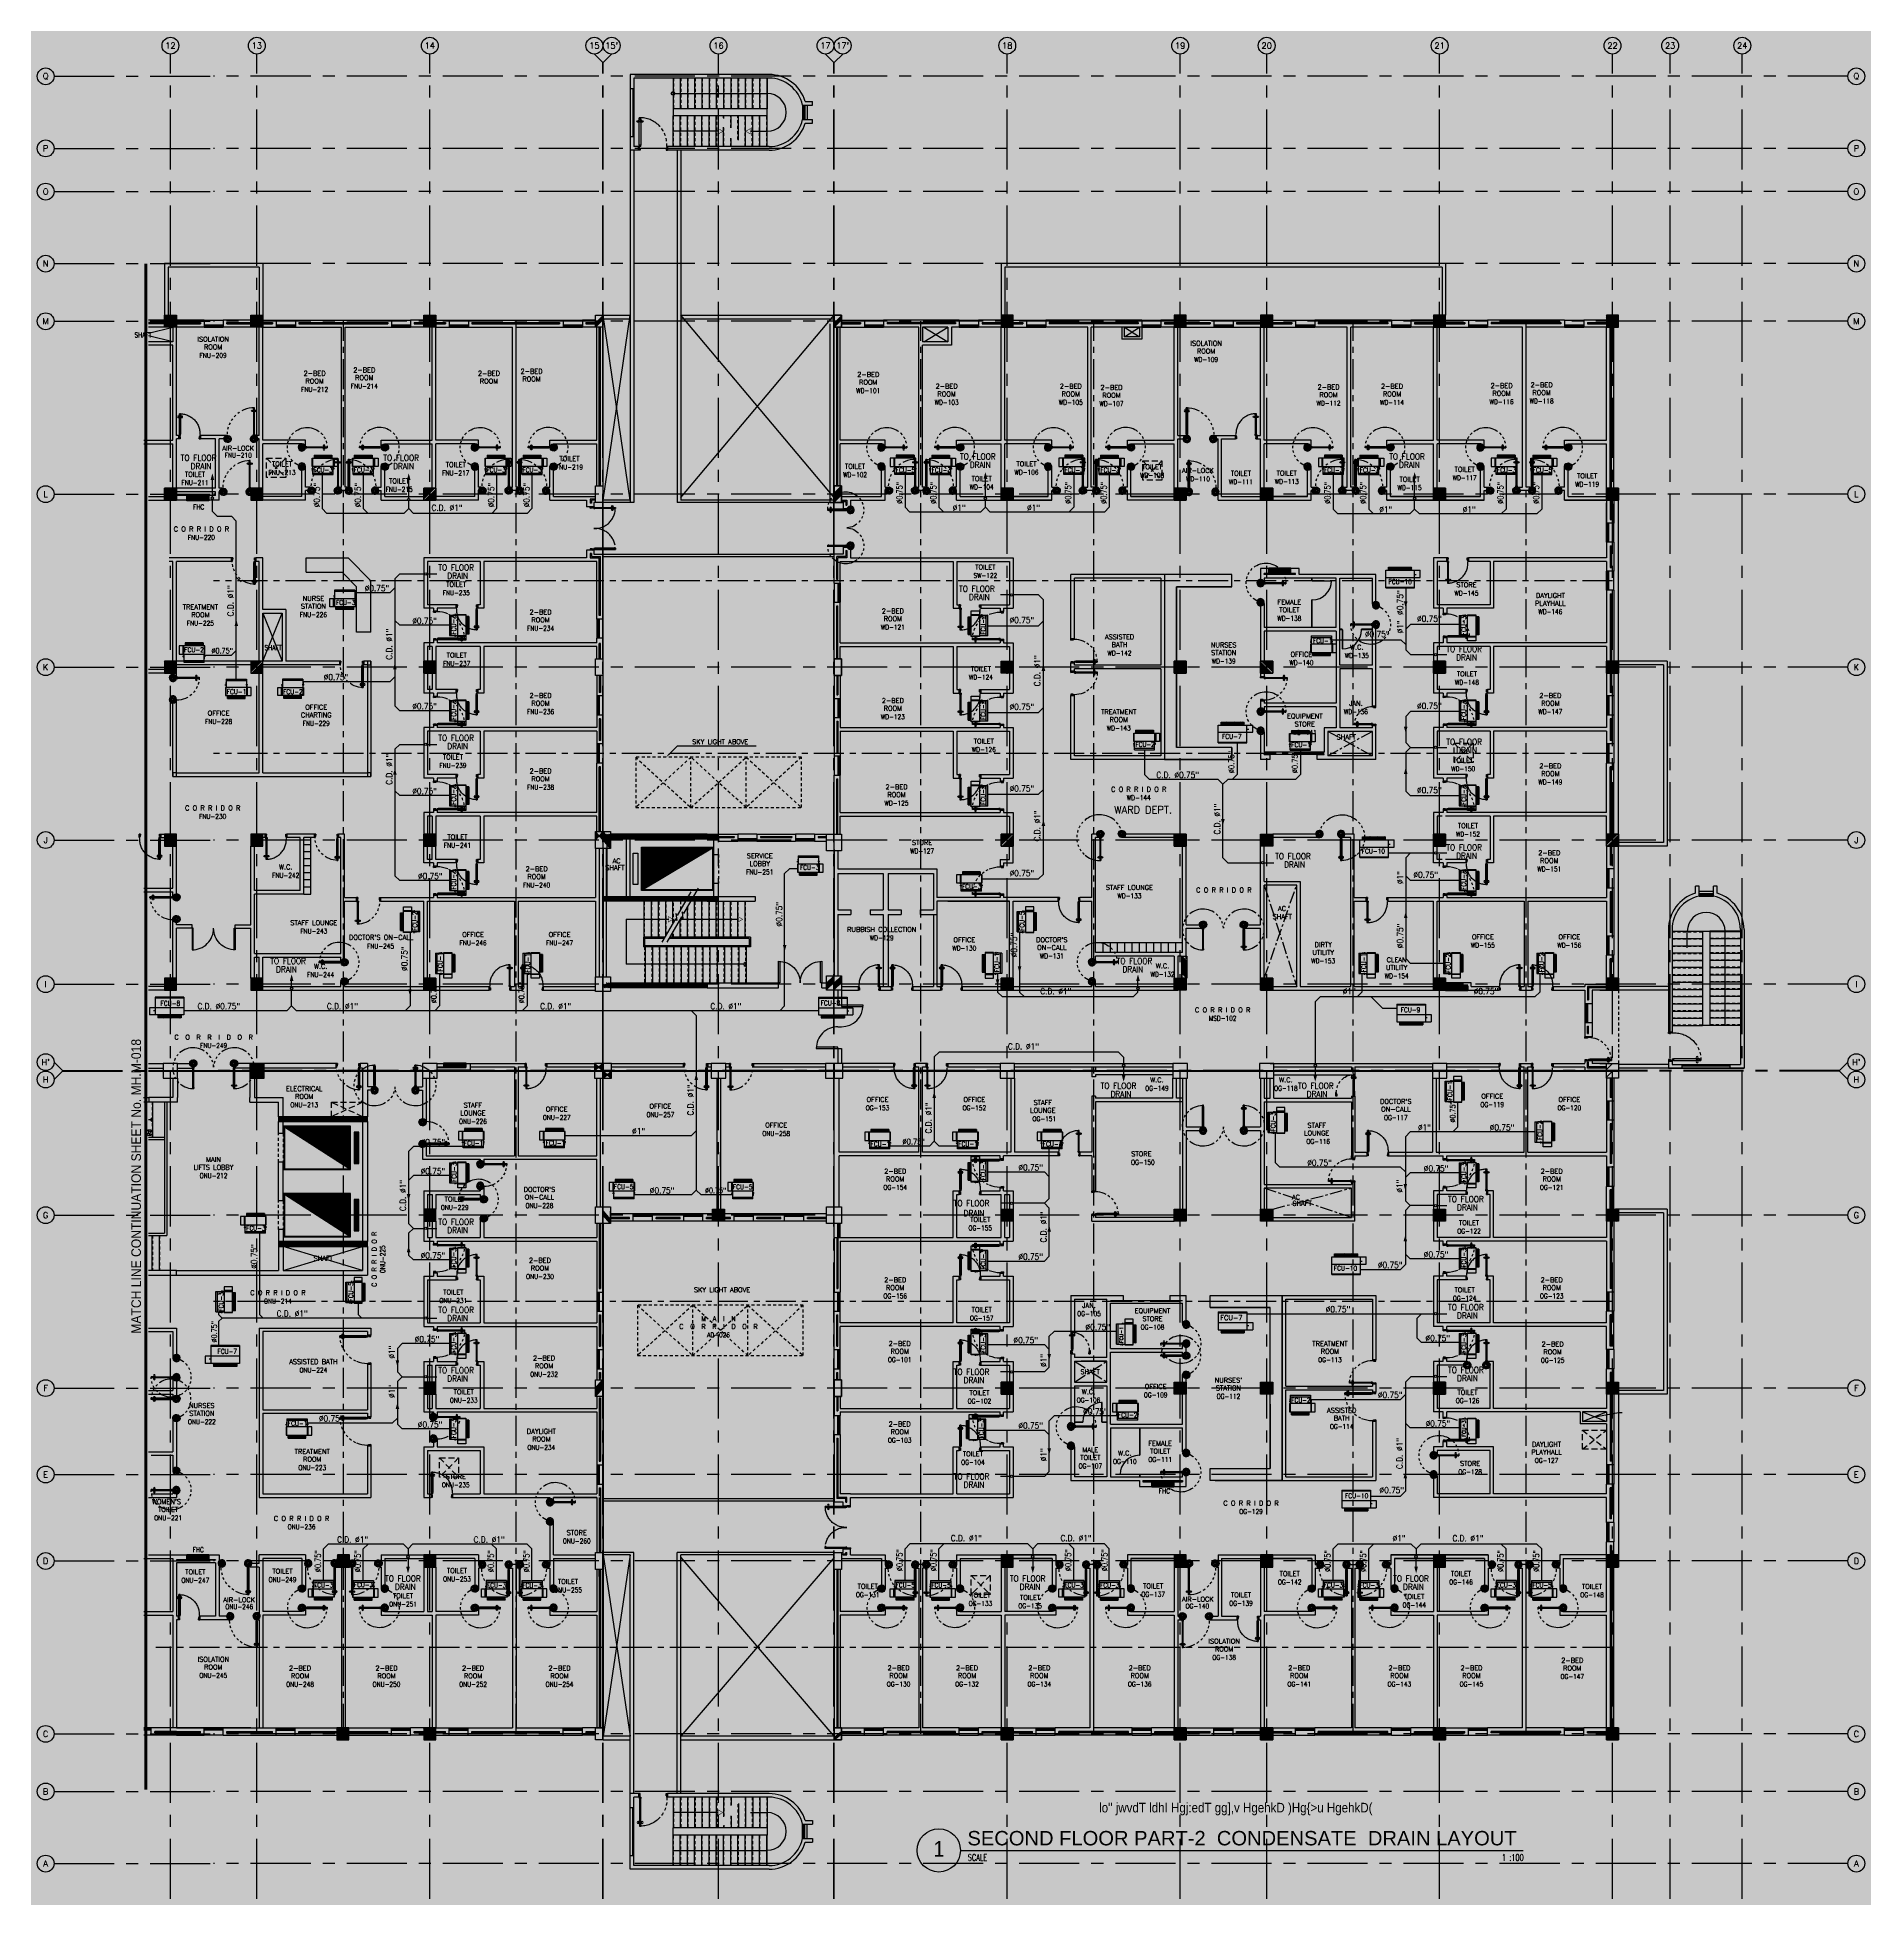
# Model space of a CAD drawing. Extents: x 417866242 to 417866469, y 43498047 to 43498124.
# Drawn here: x 417866392.8 to 417866468.9, y 43498046.7 to 43498124.2 of the extents above; entities that cross this region are included whole.
import ezdxf
from ezdxf.enums import TextEntityAlignment as Align

# ---------------------------------------------------------------- set-up
doc = ezdxf.new("R2010")
doc.units = 0
doc.header["$MEASUREMENT"] = 0
for name, pattern in [('CENTER', [2, 1.25, -0.25, 0.25, -0.25]), ('CENTER2', [1.125, 0.75, -0.125, 0.125, -0.125]), ('CENTERX2', [4, 2.5, -0.5, 0.5, -0.5]), ('HIDDEN', [0.375, 0.25, -0.125]), ('HIDDEN2', [0.1875, 0.125, -0.0625])]:
    doc.linetypes.add(name, pattern=pattern)
doc.layers.get('0').update_dxf_attribs({"linetype": 'CONTINUOUS'})
for name, color, linetype in [('AC-CD', 6, 'CONTINUOUS'), ('AC-TEXT', 2, 'CONTINUOUS'), ('ALM', 11, 'CONTINUOUS'), ('AX', 11, 'CONTINUOUS'), ('AX-CR', 7, 'CONTINUOUS'), ('AX-TXT', 2, 'CONTINUOUS'), ('AXES', 11, 'CENTERX2'), ('AXES1', 11, 'CENTER'), ('CER', 2, 'CONTINUOUS'), ('COL', 11, 'CONTINUOUS'), ('COUNTER', 11, 'CONTINUOUS'), ('CTXT', 6, 'CONTINUOUS'), ('DOOR', 11, 'CONTINUOUS'), ('E-TXT', 2, 'CONTINUOUS'), ('EJ', 11, 'CONTINUOUS'), ('ELEV', 2, 'CONTINUOUS'), ('FCU', 6, 'CONTINUOUS'), ('FHC', 11, 'CONTINUOUS'), ('HAT', 11, 'CONTINUOUS'), ('HIDDEN', 11, 'HIDDEN2'), ('INSUL', 11, 'CONTINUOUS'), ('LIFTS', 11, 'CONTINUOUS'), ('Locker', 11, 'CONTINUOUS'), ('M-TEXT', 2, 'CONTINUOUS'), ('P-SOLIDWASTE', 6, 'CONTINUOUS'), ('PART', 11, 'CONTINUOUS'), ('PROJ-L', 11, 'CONTINUOUS'), ('RM-IND', 11, 'CONTINUOUS'), ('RM-NAME', 11, 'CONTINUOUS'), ('RM-NO', 11, 'CONTINUOUS'), ('ROOF', 11, 'CONTINUOUS'), ('SHAFT', 11, 'CONTINUOUS'), ('STR', 11, 'CONTINUOUS'), ('STR-H', 11, 'HIDDEN2'), ('TEXT', 6, 'CONTINUOUS'), ('TXT1', 2, 'CONTINUOUS'), ('WALL', 11, 'CONTINUOUS'), ('WIN', 11, 'CONTINUOUS')]:
    doc.layers.add(name, color=color, linetype=linetype)
doc.styles.add('Abdel', font='xarb.shx', dxfattribs={"width": 0.9})
doc.styles.add('ROMANC', font='romanc', dxfattribs={"height": 0.1})
doc.styles.add('ROMANS', font='ROMANS.shx', dxfattribs={"width": 0.6})
doc.styles.add('SIMPLEX', font='simplex.shx', dxfattribs={"width": 0.8})
doc.styles.add('TTXT', font='ARIAL.TTF', dxfattribs={"width": 0.6})
doc.dimstyles.new('DIM7', dxfattribs={"dimtxt": 0.24, "dimasz": 0.08, "dimexe": 0.07, "dimexo": 0.05, "dimgap": 0.07, "dimtad": 1, "dimzin": 0, "dimdsep": 46, "dimtxsty": 'SIMPLEX', "dimblk": 'ARCHTICK', "dimcen": 0.05, "dimdle": 0.05, "dimclrd": 4, "dimclre": 4, "dimclrt": 2, "dimadec": 0, "dimazin": 0, "dimtp": 2, "dimtm": 2, "dimtfac": 0.114286, "dimtix": 1, "dimtmove": 2, "dimatfit": 3, "dimldrblk": 'DOT', "dimfxl": 0, "dimtolj": 1, "dimtzin": 0, "dimarcsym": 0})
pattern_1 = [(45, (417590363.545518, 43440754.82586), (-0.0265165042945, 0.0265165042945), [])]
pattern_2 = [(135, (417866523.741138, 43498044.996377), (0.026516504, 0.026516504), [])]
pattern_3 = [(45, (417866125.424834, 43498029.79778), (-0.0265165043, 0.0265165043), [])]

# ---------------------------------------------------------------- blocks, each defined once
blk = doc.blocks.new('*X89')
at = {"color": 0}
for p, q in [((84179, 10675), (84665, 11161)), ((84179, 10729), (84612, 11161)), ((84179, 10782), (84559, 11161)), ((84179, 10835), (84506, 11161)), ((84179, 10888), (84453, 11161)), ((84179, 10941), (84400, 11161)), ((84179, 10994), (84347, 11161)), ((84179, 11047), (84294, 11161)), ((84179, 11100), (84240, 11161)), ((84179, 11153), (84187, 11161)), ((84218, 10661), (84679, 11122)), ((84271, 10661), (84679, 11069)), ((84324, 10661), (84679, 11016)), ((84377, 10661), (84679, 10963)), ((84430, 10661), (84679, 10910)), ((84483, 10661), (84679, 10857)), ((84536, 10661), (84679, 10804)), ((84589, 10661), (84679, 10751)), ((84642, 10661), (84679, 10698))]:
    blk.add_line(p, q, dxfattribs=at)
blk = doc.blocks.new('COL50')
at = {"layer": 'COL'}
blk.add_lwpolyline([(-250, 250), (-250, -250), (250, -250), (250, 250)], close=True, dxfattribs=at)
blk = doc.blocks.new('A$C376C1807')
at = {"layer": 'DOOR'}
for p, q in [((0, 0.9), (0, 0.85)), ((0.9, 0.9), (0, 0.9)), ((0, 0.85), (0.899, 0.85))]:
    blk.add_line(p, q, dxfattribs=at)
blk.add_arc((0, 0.9), 0.9, 270, 0, dxfattribs=at)
blk = doc.blocks.new('A$C7FB5060D')
at = {"layer": 'DOOR', "color": 0, "linetype": 'ByBlock'}
for p, q in [((1.353, 1.271), (1.203, 1.271)), ((1.203, 1.271), (1.203, 1.241)), ((1.203, 1.241), (1.264, 1.241)), ((1.264, 1.241), (1.264, 1.211)), ((1.264, 1.211), (1.353, 1.211)), ((1.353, 1.211), (1.353, 1.271)), ((0.06, 0.158), (0, 0.158)), ((0, 0.158), (0, 0.097)), ((0, 0.097), (0, 0.158)), ((0.06, 0.097), (0, 0.097)), ((0.06, 0.097), (0.06, 0.158)), ((0.207, 0.166), (0.099, 0.166)), ((0.099, 0.158), (0.099, 0.166)), ((0.099, 0.097), (0.099, 0.089)), ((0.207, 0.089), (0.099, 0.089)), ((0.114, 0.177), (0.192, 0.177)), ((0.114, 0.166), (0.114, 0.177)), ((0.114, 0.166), (0.192, 0.166)), ((0.114, 0.089), (0.192, 0.089)), ((0.114, 0.089), (0.114, 0.078)), ((0.114, 0.078), (0.192, 0.078)), ((0.192, 0.166), (0.192, 0.177)), ((0.192, 0.089), (0.192, 0.078)), ((0.207, 0.158), (0.207, 0.166)), ((0.207, 0.097), (0.207, 0.089)), ((1.203, 0.158), (1.143, 0.158)), ((1.143, 0.158), (1.143, 0.097)), ((1.143, 0.097), (1.203, 0.097)), ((1.203, 0.158), (1.203, 0.097)), ((1.203, 0.097), (1.264, 0.097)), ((1.203, 0.067), (1.203, 0.097)), ((1.203, 0.067), (1.353, 0.067)), ((1.264, 0.127), (1.353, 0.127)), ((1.264, 0.097), (1.264, 0.127)), ((1.353, 0.127), (1.353, 0.067))]:
    blk.add_line(p, q, dxfattribs=at)
at = {"layer": 'DOOR', "linetype": 'ByBlock'}
for p, q in [((0.06, 0.158), (1.143, 0.158)), ((1.143, 0.097), (0.06, 0.097))]:
    blk.add_line(p, q, dxfattribs=at)
at = {"layer": 'DOOR', "color": 0, "linetype": 'ByBlock'}
for centre in [(0.153, 0.216), (0.153, 0.039)]:
    blk.add_circle(centre, 0.039, dxfattribs=at)
at = {"layer": 'DOOR', "linetype": 'HIDDEN', "ltscale": 0.5}
blk.add_arc((1.116, 0.127), 1.117, 85.51845, 178.45601, dxfattribs=at)
at = {"layer": 'WALL'}
for p, q in [((1.353, 1.271), (1.203, 1.271)), ((1.353, 0.067), (1.203, 0.067)), ((1.353, 0.067), (1.203, 0.067)), ((1.203, 0.067), (1.353, 0.067))]:
    blk.add_line(p, q, dxfattribs=at)
blk = doc.blocks.new('C11')
at = {"layer": 'HAT'}
h = blk.add_hatch(dxfattribs=at)
h.set_pattern_fill('ANSI31', color=256, scale=300, style=0)
h.set_pattern_definition([(45, (-248556.182, -75061.005), (-26.5165043, 26.5165043), [])])
h.paths.add_polyline_path([(300, 700), (0, 700), (0, 350), (300, 350)])
h.paths.add_polyline_path([(300, 350), (0, 350), (0, 0), (300, 0)])
at = {"layer": 'COL'}
blk.add_lwpolyline([(300, 700), (300, 0), (0, 0), (0, 700)], close=True, dxfattribs=at)
blk = doc.blocks.new('DOOR90')
at = {"layer": 'DOOR', "color": 7, "linetype": 'ByBlock'}
for p, q in [((-150, 0), (0, 0)), ((-150, 0), (-150, -25)), ((0, -50), (-114, 0)), ((0, -50), (-40, 0)), ((0, -50), (0, 0)), ((-1000, -25), (-1050, -25)), ((-1050, -75), (-1050, -25)), ((-1050, -25), (-1050, -75)), ((-1000, -75), (-1050, -75)), ((-1000, -42), (-1020, -42)), ((-1020, -42), (-1020, -58)), ((-1000, -58), (-1020, -58)), ((-1000, -25), (-1000, -42)), ((-1000, -58), (-1000, -75)), ((-878, -18), (-968, -18)), ((-968, -25), (-968, -18)), ((-968, -75), (-968, -82)), ((-878, -82), (-968, -82)), ((-955, -9), (-890, -9)), ((-955, -18), (-955, -9)), ((-955, -18), (-890, -18)), ((-955, -82), (-890, -82)), ((-955, -82), (-955, -91)), ((-955, -91), (-890, -91)), ((-890, -18), (-890, -9)), ((-890, -82), (-890, -91)), ((-878, -25), (-878, -18)), ((-878, -75), (-878, -82)), ((-200, -25), (-150, -25)), ((-200, -42), (-200, -25)), ((-180, -42), (-200, -42)), ((-200, -58), (-180, -58)), ((-200, -75), (-200, -58)), ((-150, -75), (-200, -75)), ((-180, -58), (-180, -42)), ((-150, -25), (-100, -25)), ((-150, -75), (-150, -25)), ((-100, -25), (-100, -50)), ((0, -50), (-100, -37)), ((-100, -50), (0, -50)), ((-150, -875), (-100, -875)), ((-150, -900), (-150, -875)), ((-150, -900), (0, -900)), ((0, -900), (-150, -900)), ((0, -850), (-114, -900)), ((-100, -875), (-100, -850)), ((0, -850), (-100, -863)), ((-100, -850), (0, -850)), ((0, -850), (-40, -900)), ((0, -850), (0, -900))]:
    blk.add_line(p, q, dxfattribs=at)
at = {"layer": 'DOOR', "linetype": 'ByBlock'}
for p, q in [((-200, -25), (-1000, -25)), ((-200, -42), (-1000, -42)), ((-200, -58), (-1000, -58)), ((-1000, -75), (-200, -75))]:
    blk.add_line(p, q, dxfattribs=at)
at = {"layer": 'DOOR', "color": 7, "linetype": 'ByBlock'}
for centre in [(-923, 24), (-923, -124)]:
    blk.add_circle(centre, 32.4, dxfattribs=at)
for centre, radius, start, end in [((0, -50), 154, 161.10529, 166.28577), ((0, -50), 94.4, 148.01819, 180), ((0, -50), 134, 158.15985, 169.28002), ((0, -50), 114, 154.08384, 167.37743), ((0, -50), 74.4, 137.77643, 180), ((0, -50), 54.4, 113.20738, 180), ((0, -50), 34.4, 90, 180), ((0, -50), 14.4, 90, 180), ((0, -850), 154, 193.71423, 198.89471), ((0, -850), 134, 190.71998, 201.84015), ((0, -850), 94.4, 180, 211.98181), ((0, -850), 74.4, 180, 222.22357), ((0, -850), 54.4, 180, 246.79262), ((0, -850), 34.4, 180, 270), ((0, -850), 14.4, 180, 270)]:
    blk.add_arc(centre, radius, start, end, dxfattribs=at)
at = {"layer": 'DOOR', "linetype": 'HIDDEN', "ltscale": 0.5}
blk.add_arc((-222, -50), 828, 178.27012, 275.00304, dxfattribs=at)
blk = doc.blocks.new('DOOR100')
at = {"layer": 'DOOR', "color": 7, "linetype": 'ByBlock'}
for p, q in [((-91, 1205), (-91, 1140)), ((-82, 1205), (-91, 1205)), ((-82, 1140), (-91, 1140)), ((-82, 1128), (-82, 1218)), ((-75, 1218), (-82, 1218)), ((-82, 1205), (-82, 1140)), ((-75, 1128), (-82, 1128)), ((-75, 1250), (-75, 1300)), ((-75, 1300), (-25, 1300)), ((-25, 1300), (-75, 1300)), ((-58, 1250), (-75, 1250)), ((-58, 1250), (-58, 1270)), ((-42, 1270), (-58, 1270)), ((-42, 1250), (-42, 1270)), ((-25, 1250), (-42, 1250)), ((-25, 1250), (-25, 1300)), ((-25, 1218), (-18, 1218)), ((-25, 1128), (-18, 1128)), ((-18, 1128), (-18, 1218)), ((-18, 1205), (-18, 1140)), ((-18, 1205), (-9, 1205)), ((-18, 1140), (-9, 1140)), ((-9, 1205), (-9, 1140)), ((-1200, 0), (-1200, 150)), ((-1200, 150), (-1175, 150)), ((-1200, 150), (-1200, 0)), ((-1150, 0), (-1200, 114)), ((-1150, 0), (-1200, 40)), ((-1150, 0), (-1200, 0)), ((-1175, 150), (-1175, 100)), ((-1175, 100), (-1150, 100)), ((-1150, 0), (-1163, 100)), ((-1150, 100), (-1150, 0)), ((-75, 200), (-58, 200)), ((-75, 150), (-75, 200)), ((-75, 150), (-25, 150)), ((-58, 200), (-58, 180)), ((-58, 180), (-42, 180)), ((-50, 0), (0, 114)), ((-50, 100), (-50, 0)), ((-50, 0), (-37, 100)), ((-25, 100), (-50, 100)), ((-50, 0), (0, 40)), ((-50, 0), (0, 0)), ((-42, 200), (-25, 200)), ((-42, 180), (-42, 200)), ((-25, 200), (-25, 150)), ((0, 150), (-25, 150)), ((-25, 150), (-25, 100)), ((0, 0), (0, 150)), ((0, 150), (0, 0))]:
    blk.add_line(p, q, dxfattribs=at)
at = {"layer": 'DOOR', "linetype": 'ByBlock'}
for p, q in [((-75, 1250), (-75, 200)), ((-58, 200), (-58, 1250)), ((-42, 200), (-42, 1250)), ((-25, 200), (-25, 1250))]:
    blk.add_line(p, q, dxfattribs=at)
at = {"layer": 'DOOR', "color": 7, "linetype": 'ByBlock'}
for centre in [(-124, 1173), (24, 1173)]:
    blk.add_circle(centre, 32.4, dxfattribs=at)
at = {"layer": 'DOOR', "linetype": 'HIDDEN', "ltscale": 0.5}
blk.add_arc((-25, 150), 1150, 90, 180, dxfattribs=at)
at = {"layer": 'DOOR', "color": 7, "linetype": 'ByBlock'}
for centre, radius, start, end in [((-1150, 0), 154, 103.71423, 108.89471), ((-1150, 0), 134, 100.71998, 111.84015), ((-1150, 0), 94.4, 90, 121.98181), ((-1150, 0), 74.4, 90, 132.22357), ((-1150, 0), 54.4, 90, 156.79262), ((-1150, 0), 34.4, 90, 180), ((-1150, 0), 14.4, 90, 180), ((-50, 0), 94.4, 58.01819, 90), ((-50, 0), 74.4, 47.77643, 90), ((-50, 0), 54.4, 23.20738, 90), ((-50, 0), 34.4, 0, 90), ((-50, 0), 14.4, 0, 90), ((-50, 0), 134, 68.15985, 79.28002), ((-50, 0), 114, 64.08384, 77.37743), ((-50, 0), 154, 71.10529, 76.28577)]:
    blk.add_arc(centre, radius, start, end, dxfattribs=at)
blk = doc.blocks.new('D1000')
at = {"layer": 'DOOR', "color": 7, "linetype": 'ByBlock'}
for p, q in [((0, 0), (-150, 0)), ((-150, 0), (-150, -25)), ((-150, 0), (0, 0)), ((0, -50), (-114, 0)), ((0, -50), (-40, 0)), ((0, -50), (0, 0)), ((-1050, -25), (-1100, -25)), ((-1100, -75), (-1100, -25)), ((-1100, -25), (-1100, -75)), ((-1050, -75), (-1100, -75)), ((-1050, -42), (-1070, -42)), ((-1070, -42), (-1070, -58)), ((-1050, -58), (-1070, -58)), ((-1050, -25), (-1050, -42)), ((-1050, -58), (-1050, -75)), ((-928, -18), (-1018, -18)), ((-1018, -25), (-1018, -18)), ((-1018, -75), (-1018, -82)), ((-928, -82), (-1018, -82)), ((-1005, -9), (-940, -9)), ((-1005, -18), (-1005, -9)), ((-1005, -18), (-940, -18)), ((-1005, -82), (-940, -82)), ((-1005, -82), (-1005, -91)), ((-1005, -91), (-940, -91)), ((-940, -18), (-940, -9)), ((-940, -82), (-940, -91)), ((-928, -25), (-928, -18)), ((-928, -75), (-928, -82)), ((-200, -42), (-200, -25)), ((-200, -25), (-150, -25)), ((-180, -42), (-200, -42)), ((-200, -75), (-200, -58)), ((-200, -58), (-180, -58)), ((-150, -75), (-200, -75)), ((-180, -58), (-180, -42)), ((-150, -75), (-150, -25)), ((-150, -25), (-100, -25)), ((-100, -25), (-100, -50)), ((0, -50), (-100, -37)), ((-100, -50), (0, -50)), ((-150, -975), (-100, -975)), ((-150, -1000), (-150, -975)), ((-150, -1000), (0, -1000)), ((0, -1000), (-150, -1000)), ((0, -950), (-114, -1000)), ((-100, -975), (-100, -950)), ((0, -950), (-100, -963)), ((-100, -950), (0, -950)), ((0, -950), (-40, -1000)), ((0, -950), (0, -1000))]:
    blk.add_line(p, q, dxfattribs=at)
at = {"layer": 'DOOR', "linetype": 'ByBlock'}
for p, q in [((-200, -25), (-1050, -25)), ((-200, -42), (-1050, -42)), ((-200, -58), (-1050, -58)), ((-1050, -75), (-200, -75))]:
    blk.add_line(p, q, dxfattribs=at)
at = {"layer": 'DOOR', "color": 7, "linetype": 'ByBlock'}
for centre in [(-973, 23), (-973, -124)]:
    blk.add_circle(centre, 32.4, dxfattribs=at)
for centre, radius, start, end in [((0, -50), 134, 158.15985, 169.28002), ((0, -50), 74.4, 137.77643, 180), ((0, -50), 54.4, 113.20738, 180), ((0, -50), 154, 161.10529, 166.28577), ((0, -50), 114, 154.08384, 167.37743), ((0, -50), 94.4, 148.01819, 180), ((0, -50), 34.4, 90, 180), ((0, -50), 14.4, 90, 180), ((0, -950), 154, 193.71423, 198.89471), ((0, -950), 134, 190.71998, 201.84015), ((0, -950), 94.4, 180, 211.98181), ((0, -950), 74.4, 180, 222.22357), ((0, -950), 54.4, 180, 246.79262), ((0, -950), 34.4, 180, 270), ((0, -950), 14.4, 180, 270)]:
    blk.add_arc(centre, radius, start, end, dxfattribs=at)
at = {"layer": 'DOOR', "linetype": 'HIDDEN', "ltscale": 0.5}
blk.add_arc((-149, -24), 951, 180.04344, 269.96673, dxfattribs=at)
blk = doc.blocks.new('*X84')
at = {"color": 0}
for p, q in [((253128, 139850), (253628, 140350)), ((253129, 139903), (253575, 140350)), ((253129, 139956), (253522, 140350)), ((253129, 140009), (253469, 140350)), ((253129, 140062), (253416, 140350)), ((253129, 140115), (253363, 140350)), ((253129, 140168), (253310, 140350)), ((253129, 140221), (253257, 140350)), ((253129, 140274), (253204, 140350)), ((253129, 140327), (253151, 140350)), ((253181, 139850), (253629, 140297)), ((253234, 139850), (253629, 140244)), ((253287, 139850), (253629, 140191)), ((253340, 139850), (253629, 140138)), ((253393, 139850), (253629, 140085)), ((253446, 139850), (253629, 140032)), ((253499, 139850), (253629, 139979)), ((253553, 139850), (253629, 139926)), ((253606, 139850), (253629, 139873))]:
    blk.add_line(p, q, dxfattribs=at)
blk = doc.blocks.new('C5')
at = {"layer": 'HAT', "linetype": 'ByBlock'}
h = blk.add_hatch(dxfattribs=at)
h.set_pattern_fill('ANSI31', color=256, scale=300, style=0)
h.set_pattern_definition([(45, (-223356.182, -51411.005), (-26.516504, 26.516504), [])])
h.paths.add_polyline_path([(300, 300), (0, 300), (0, 0), (300, 0)])
h.paths.add_polyline_path([(600, 300), (300, 300), (300, 0), (600, 0)])
at = {"layer": 'COL'}
blk.add_lwpolyline([(600, 300), (0, 300), (0, 0), (600, 0)], close=True, dxfattribs=at)
blk = doc.blocks.new('DOOR80')
at = {"layer": 'DOOR', "color": 7, "linetype": 'ByBlock'}
for p, q in [((-150, 800), (0, 800)), ((-150, 800), (-150, 775)), ((0, 800), (-150, 800)), ((0, 750), (-114, 800)), ((0, 750), (-40, 800)), ((0, 750), (0, 800)), ((-850, 75), (-900, 75)), ((-900, 75), (-900, 25)), ((-900, 25), (-900, 75)), ((-850, 25), (-900, 25)), ((-850, 58), (-870, 58)), ((-870, 42), (-870, 58)), ((-850, 42), (-870, 42)), ((-850, 58), (-850, 75)), ((-850, 25), (-850, 42)), ((-727, 82), (-817, 82)), ((-817, 75), (-817, 82)), ((-817, 25), (-817, 18)), ((-727, 18), (-817, 18)), ((-805, 91), (-740, 91)), ((-805, 82), (-805, 91)), ((-805, 82), (-740, 82)), ((-805, 18), (-740, 18)), ((-805, 18), (-805, 9)), ((-805, 9), (-740, 9)), ((-740, 82), (-740, 91)), ((-740, 18), (-740, 9)), ((-727, 75), (-727, 82)), ((-727, 25), (-727, 18)), ((-150, 75), (-200, 75)), ((-200, 75), (-200, 58)), ((-200, 58), (-180, 58)), ((-180, 42), (-200, 42)), ((-200, 42), (-200, 25)), ((-200, 25), (-150, 25)), ((-180, 58), (-180, 42)), ((-150, 775), (-100, 775)), ((-150, 75), (-150, 25)), ((-150, 25), (-100, 25)), ((-150, 0), (-150, 25)), ((0, 0), (-150, 0)), ((0, 50), (-114, 0)), ((-100, 775), (-100, 750)), ((0, 750), (-100, 763)), ((-100, 750), (0, 750)), ((-100, 25), (-100, 50)), ((0, 50), (-100, 37)), ((-100, 50), (0, 50)), ((0, 50), (-40, 0)), ((0, 50), (0, 0))]:
    blk.add_line(p, q, dxfattribs=at)
at = {"layer": 'DOOR', "linetype": 'ByBlock'}
for p, q in [((-850, 75), (-200, 75)), ((-200, 58), (-850, 58)), ((-200, 42), (-850, 42)), ((-200, 25), (-850, 25))]:
    blk.add_line(p, q, dxfattribs=at)
at = {"layer": 'DOOR', "color": 7, "linetype": 'ByBlock'}
for centre in [(-772, 124), (-772, -24)]:
    blk.add_circle(centre, 32.4, dxfattribs=at)
for centre, radius, start, end in [((0, 750), 154, 161.10529, 166.28577), ((0, 750), 134, 158.15985, 169.28002), ((0, 750), 94.4, 148.01819, 180), ((0, 750), 74.4, 137.77643, 180), ((0, 750), 54.4, 113.20738, 180), ((0, 750), 34.4, 90, 180), ((0, 50), 154, 193.71423, 198.89471), ((0, 50), 134, 190.71998, 201.84015), ((0, 50), 114, 192.62257, 205.91616), ((0, 50), 94.4, 180, 211.98181), ((0, 50), 74.4, 180, 222.22357), ((0, 50), 54.4, 180, 246.79262), ((0, 50), 34.4, 180, 270), ((0, 750), 14.4, 90, 180), ((0, 50), 14.4, 180, 270)]:
    blk.add_arc(centre, radius, start, end, dxfattribs=at)
at = {"layer": 'DOOR', "linetype": 'HIDDEN', "ltscale": 0.5}
blk.add_arc((-149, 23), 752, 90.06946, 176.0204, dxfattribs=at)
blk = doc.blocks.new('*X83')
at = {"color": 0}
for p, q in [((245929, 139863), (246416, 140350)), ((245929, 139916), (246363, 140350)), ((245929, 139969), (246310, 140350)), ((245929, 140022), (246257, 140350)), ((245929, 140075), (246204, 140350)), ((245929, 140128), (246151, 140350)), ((245929, 140181), (246098, 140350)), ((245929, 140234), (246045, 140350)), ((245929, 140287), (245991, 140350)), ((245929, 140340), (245938, 140350)), ((245969, 139850), (246429, 140310)), ((246022, 139850), (246429, 140256)), ((246075, 139850), (246429, 140203)), ((246128, 139850), (246429, 140150)), ((246181, 139850), (246429, 140097)), ((246234, 139850), (246429, 140044)), ((246287, 139850), (246429, 139991)), ((246340, 139850), (246429, 139938)), ((246393, 139850), (246429, 139885))]:
    blk.add_line(p, q, dxfattribs=at)
blk = doc.blocks.new('*X58')
at = {"color": 0}
for p, q in [((238729, 139875), (239203, 140350)), ((238729, 139928), (239150, 140350)), ((238729, 139981), (239097, 140350)), ((238729, 140034), (239044, 140350)), ((238729, 140087), (238991, 140350)), ((238729, 140140), (238938, 140350)), ((238729, 140193), (238885, 140350)), ((238729, 140246), (238832, 140350)), ((238729, 140299), (238779, 140350)), ((238756, 139850), (239229, 140322)), ((238809, 139850), (239229, 140269)), ((238862, 139850), (239229, 140216)), ((238915, 139850), (239229, 140163)), ((238968, 139850), (239229, 140110)), ((239021, 139850), (239229, 140057)), ((239074, 139850), (239229, 140004)), ((239128, 139850), (239229, 139951)), ((239181, 139850), (239229, 139898))]:
    blk.add_line(p, q, dxfattribs=at)
blk = doc.blocks.new('DOOR-10')
at = {"layer": 'DOOR', "color": 0, "linetype": 'ByBlock'}
for p, q in [((-83, 1005), (-92, 1005)), ((-92, 1005), (-92, 940)), ((-83, 940), (-92, 940)), ((-76, 1018), (-83, 1018)), ((-83, 928), (-83, 1018)), ((-83, 1005), (-83, 940)), ((-76, 928), (-83, 928)), ((-26, 1100), (-76, 1100)), ((-76, 1100), (-26, 1100)), ((-76, 1050), (-76, 1100)), ((-59, 1050), (-76, 1050)), ((-43, 1070), (-59, 1070)), ((-59, 1050), (-59, 1070)), ((-43, 1050), (-43, 1070)), ((-26, 1050), (-43, 1050)), ((-26, 1050), (-26, 1100)), ((-26, 1018), (-18, 1018)), ((-26, 928), (-18, 928)), ((-18, 928), (-18, 1018)), ((-18, 1005), (-9, 1005)), ((-18, 1005), (-18, 940)), ((-18, 940), (-9, 940)), ((-9, 1005), (-9, 940)), ((-1001, 0), (-1001, 150)), ((-1001, 150), (-976, 150)), ((-1001, 150), (-1001, 0)), ((-951, 0), (-1001, 0)), ((-976, 150), (-976, 100)), ((-976, 100), (-951, 100)), ((-951, 100), (-951, 0)), ((-76, 200), (-59, 200)), ((-76, 150), (-76, 200)), ((-76, 150), (-26, 150)), ((-59, 200), (-59, 180)), ((-59, 180), (-43, 180)), ((-51, 100), (-51, 0)), ((-26, 100), (-51, 100)), ((-51, 0), (-1, 0)), ((-43, 200), (-26, 200)), ((-43, 180), (-43, 200)), ((-26, 200), (-26, 150)), ((-1, 150), (-26, 150)), ((-26, 150), (-26, 100))]:
    blk.add_line(p, q, dxfattribs=at)
at = {"layer": 'DOOR', "linetype": 'ByBlock'}
for p, q in [((-76, 1050), (-76, 200)), ((-59, 200), (-59, 1050)), ((-43, 200), (-43, 1050)), ((-26, 200), (-26, 1050))]:
    blk.add_line(p, q, dxfattribs=at)
at = {"layer": 'DOOR', "color": 9, "linetype": 'ByBlock'}
for p, q in [((-951, 0), (-1001, 114)), ((-951, 0), (-1001, 40)), ((-951, 0), (-964, 100)), ((-51, 0), (-1, 114)), ((-51, 0), (-37, 100)), ((-51, 0), (-1, 40)), ((-1, 0), (-1, 150))]:
    blk.add_line(p, q, dxfattribs=at)
at = {"layer": 'DOOR', "color": 0, "linetype": 'ByBlock'}
for centre in [(-124, 973), (23, 973)]:
    blk.add_circle(centre, 32.4, dxfattribs=at)
at = {"layer": 'DOOR', "linetype": 'HIDDEN', "ltscale": 0.5}
blk.add_arc((-23, 149), 952, 93.14816, 179.94816, dxfattribs=at)
at = {"layer": 'DOOR', "color": 9, "linetype": 'ByBlock'}
for centre, radius, start, end in [((-951, 0), 154, 103.71423, 108.89471), ((-951, 0), 134, 100.71998, 111.84015), ((-951, 0), 94.4, 90, 121.98181), ((-951, 0), 74.4, 90, 132.22357), ((-951, 0), 54.4, 90, 156.79262), ((-951, 0), 34.4, 90, 180), ((-951, 0), 14.4, 90, 180), ((-51, 0), 94.4, 58.01819, 90), ((-51, 0), 74.4, 47.77643, 90), ((-51, 0), 54.4, 23.20738, 90), ((-51, 0), 34.4, 0, 90), ((-51, 0), 14.4, 0, 90), ((-51, 0), 134, 68.15985, 79.28002), ((-51, 0), 114, 64.08384, 77.37743), ((-51, 0), 154, 71.10529, 76.28577)]:
    blk.add_arc(centre, radius, start, end, dxfattribs=at)
blk = doc.blocks.new('*X59')
at = {"color": 0}
for p, q in [((227929, 132681), (228397, 133150)), ((227929, 132734), (228344, 133150)), ((227929, 132787), (228291, 133150)), ((227929, 132840), (228238, 133150)), ((227929, 132893), (228185, 133150)), ((227929, 132946), (228132, 133150)), ((227929, 132999), (228079, 133150)), ((227929, 133053), (228026, 133150)), ((227929, 133106), (227973, 133150)), ((227950, 132650), (228429, 133128)), ((228003, 132650), (228429, 133075)), ((228056, 132650), (228429, 133022)), ((228109, 132650), (228429, 132969)), ((228162, 132650), (228429, 132916)), ((228215, 132650), (228429, 132863)), ((228268, 132650), (228429, 132810)), ((228321, 132650), (228429, 132757)), ((228374, 132650), (228429, 132704))]:
    blk.add_line(p, q, dxfattribs=at)
blk = doc.blocks.new('*X61')
at = {"color": 0}
for p, q in [((238729, 132663), (239216, 133150)), ((238729, 132716), (239163, 133150)), ((238729, 132769), (239110, 133150)), ((238729, 132822), (239057, 133150)), ((238729, 132875), (239004, 133150)), ((238729, 132928), (238951, 133150)), ((238729, 132981), (238898, 133150)), ((238729, 133034), (238845, 133150)), ((238729, 133087), (238791, 133150)), ((238729, 133140), (238738, 133150)), ((238769, 132650), (239229, 133110)), ((238822, 132650), (239229, 133056)), ((238875, 132650), (239229, 133003)), ((238928, 132650), (239229, 132950)), ((238981, 132650), (239229, 132897)), ((239034, 132650), (239229, 132844)), ((239087, 132650), (239229, 132791)), ((239140, 132650), (239229, 132738)), ((239193, 132650), (239229, 132685))]:
    blk.add_line(p, q, dxfattribs=at)
blk = doc.blocks.new('*X60')
at = {"color": 0}
for p, q in [((235129, 132669), (235610, 133150)), ((235129, 132722), (235556, 133150)), ((235129, 132775), (235503, 133150)), ((235129, 132828), (235450, 133150)), ((235129, 132881), (235397, 133150)), ((235129, 132934), (235344, 133150)), ((235129, 132987), (235291, 133150)), ((235129, 133040), (235238, 133150)), ((235129, 133093), (235185, 133150)), ((235163, 132650), (235629, 133116)), ((235216, 132650), (235629, 133063)), ((235269, 132650), (235629, 133010)), ((235322, 132650), (235629, 132957)), ((235375, 132650), (235629, 132904)), ((235428, 132650), (235629, 132851)), ((235481, 132650), (235629, 132798)), ((235534, 132650), (235629, 132745)), ((235587, 132650), (235629, 132691))]:
    blk.add_line(p, q, dxfattribs=at)
blk = doc.blocks.new('*X85')
at = {"color": 0}
for p, q in [((253129, 132691), (253588, 133150)), ((253129, 132744), (253535, 133150)), ((253129, 132797), (253482, 133150)), ((253129, 132850), (253429, 133150)), ((253129, 132903), (253376, 133150)), ((253129, 132956), (253323, 133150)), ((253129, 133009), (253269, 133150)), ((253129, 133062), (253216, 133150)), ((253129, 133115), (253163, 133150)), ((253141, 132650), (253629, 133138)), ((253194, 132650), (253629, 133085)), ((253247, 132650), (253629, 133031)), ((253300, 132650), (253629, 132978)), ((253353, 132650), (253629, 132925)), ((253406, 132650), (253629, 132872)), ((253459, 132650), (253629, 132819)), ((253512, 132650), (253629, 132766)), ((253565, 132650), (253629, 132713)), ((253618, 132650), (253629, 132660))]:
    blk.add_line(p, q, dxfattribs=at)
blk = doc.blocks.new('*X86')
at = {"color": 0}
for p, q in [((245928, 132650), (246428, 133150)), ((245929, 132703), (246375, 133150)), ((245929, 132756), (246322, 133150)), ((245929, 132809), (246269, 133150)), ((245929, 132862), (246216, 133150)), ((245929, 132915), (246163, 133150)), ((245929, 132968), (246110, 133150)), ((245929, 133021), (246057, 133150)), ((245929, 133074), (246004, 133150)), ((245929, 133127), (245951, 133150)), ((245981, 132650), (246429, 133097)), ((246034, 132650), (246429, 133044)), ((246087, 132650), (246429, 132991)), ((246140, 132650), (246429, 132938)), ((246193, 132650), (246429, 132885)), ((246246, 132650), (246429, 132832)), ((246299, 132650), (246429, 132779)), ((246353, 132650), (246429, 132726)), ((246406, 132650), (246429, 132673))]:
    blk.add_line(p, q, dxfattribs=at)
blk = doc.blocks.new('*X77')
at = {"color": 0}
for p, q in [((253129, 125478), (253600, 125950)), ((253129, 125531), (253547, 125950)), ((253129, 125584), (253494, 125950)), ((253129, 125637), (253441, 125950)), ((253129, 125690), (253388, 125950)), ((253129, 125743), (253335, 125950)), ((253129, 125796), (253282, 125950)), ((253129, 125849), (253229, 125950)), ((253129, 125902), (253176, 125950)), ((253153, 125450), (253629, 125925)), ((253206, 125450), (253629, 125872)), ((253259, 125450), (253629, 125819)), ((253312, 125450), (253629, 125766)), ((253365, 125450), (253629, 125713)), ((253418, 125450), (253629, 125660)), ((253471, 125450), (253629, 125607)), ((253524, 125450), (253629, 125554)), ((253577, 125450), (253629, 125501))]:
    blk.add_line(p, q, dxfattribs=at)
blk = doc.blocks.new('*X70')
at = {"color": 0}
for p, q in [((245929, 169932), (246386, 170390)), ((245929, 169985), (246333, 170390)), ((245929, 170038), (246280, 170390)), ((245929, 170091), (246227, 170390)), ((245929, 170144), (246174, 170390)), ((245929, 170197), (246121, 170390)), ((245929, 170250), (246068, 170390)), ((245929, 170303), (246015, 170390)), ((245929, 170357), (245962, 170390)), ((245939, 169890), (246429, 170379)), ((245992, 169890), (246429, 170326)), ((246045, 169890), (246429, 170273)), ((246098, 169890), (246429, 170220)), ((246151, 169890), (246429, 170167)), ((246204, 169890), (246429, 170114)), ((246257, 169890), (246429, 170061)), ((246310, 169890), (246429, 170008)), ((246363, 169890), (246429, 169955)), ((246416, 169890), (246429, 169902))]:
    blk.add_line(p, q, dxfattribs=at)
blk = doc.blocks.new('*X69')
at = {"color": 0}
for p, q in [((238727, 169890), (239227, 170390)), ((238729, 169945), (239174, 170390)), ((238729, 169998), (239121, 170390)), ((238729, 170051), (239067, 170390)), ((238729, 170104), (239014, 170390)), ((238729, 170157), (238961, 170390)), ((238729, 170210), (238908, 170390)), ((238729, 170263), (238855, 170390)), ((238729, 170316), (238802, 170390)), ((238729, 170369), (238749, 170390)), ((238780, 169890), (239229, 170339)), ((238833, 169890), (239229, 170286)), ((238886, 169890), (239229, 170233)), ((238939, 169890), (239229, 170180)), ((238992, 169890), (239229, 170127)), ((239045, 169890), (239229, 170074)), ((239098, 169890), (239229, 170020)), ((239151, 169890), (239229, 169967)), ((239204, 169890), (239229, 169914))]:
    blk.add_line(p, q, dxfattribs=at)
blk = doc.blocks.new('*X67')
at = {"color": 0}
for p, q in [((227929, 169910), (228408, 170390)), ((227929, 169963), (228355, 170390)), ((227929, 170017), (228302, 170390)), ((227929, 170070), (228249, 170390)), ((227929, 170123), (228196, 170390)), ((227929, 170176), (228143, 170390)), ((227929, 170229), (228090, 170390)), ((227929, 170282), (228037, 170390)), ((227929, 170335), (227984, 170390)), ((227961, 169890), (228429, 170357)), ((228014, 169890), (228429, 170304)), ((228067, 169890), (228429, 170251)), ((228120, 169890), (228429, 170198)), ((228173, 169890), (228429, 170145)), ((228226, 169890), (228429, 170092)), ((228279, 169890), (228429, 170039)), ((228332, 169890), (228429, 169986)), ((228385, 169890), (228429, 169933))]:
    blk.add_line(p, q, dxfattribs=at)
blk = doc.blocks.new('*X68')
at = {"color": 0}
for p, q in [((235129, 169898), (235620, 170390)), ((235129, 169951), (235567, 170390)), ((235129, 170004), (235514, 170390)), ((235129, 170057), (235461, 170390)), ((235129, 170110), (235408, 170390)), ((235129, 170163), (235355, 170390)), ((235129, 170216), (235302, 170390)), ((235129, 170269), (235249, 170390)), ((235129, 170322), (235196, 170390)), ((235129, 170375), (235143, 170390)), ((235173, 169890), (235629, 170345)), ((235226, 169890), (235629, 170292)), ((235279, 169890), (235629, 170239)), ((235332, 169890), (235629, 170186)), ((235385, 169890), (235629, 170133)), ((235439, 169890), (235629, 170080)), ((235492, 169890), (235629, 170027)), ((235545, 169890), (235629, 169974)), ((235598, 169890), (235629, 169921))]:
    blk.add_line(p, q, dxfattribs=at)
blk = doc.blocks.new('A$C272A55A0')
at = {"layer": 'DOOR', "color": 0, "linetype": 'ByBlock'}
for p, q in [((0, 900), (0, 1050)), ((50, 1050), (0, 1050)), ((0, 900), (25, 900)), ((25, 950), (50, 950)), ((25, 900), (25, 950)), ((75, 900), (25, 900)), ((25, 850), (25, 900)), ((42, 850), (25, 850)), ((58, 870), (42, 870)), ((42, 870), (42, 850)), ((50, 950), (50, 1050)), ((58, 850), (58, 870)), ((75, 850), (58, 850)), ((75, 900), (75, 850)), ((1725, 900), (1775, 900)), ((1725, 900), (1725, 850)), ((1725, 850), (1742, 850)), ((1742, 870), (1758, 870)), ((1742, 850), (1742, 870)), ((1750, 950), (1750, 1050)), ((1750, 1050), (1800, 1050)), ((1775, 950), (1750, 950)), ((1758, 870), (1758, 850)), ((1758, 850), (1775, 850)), ((1775, 900), (1775, 950)), ((1800, 900), (1775, 900)), ((1775, 850), (1775, 900)), ((1800, 1050), (1800, 900)), ((25, 50), (42, 50)), ((25, 50), (25, 0)), ((25, 0), (75, 0)), ((75, 0), (25, 0)), ((42, 50), (42, 30)), ((42, 30), (58, 30)), ((58, 50), (75, 50)), ((58, 50), (58, 30)), ((75, 50), (75, 0)), ((1718, 160), (1709, 160)), ((1709, 95), (1709, 160)), ((1718, 95), (1709, 95)), ((1725, 173), (1718, 173)), ((1718, 173), (1718, 83)), ((1718, 95), (1718, 160)), ((1725, 83), (1718, 83)), ((1742, 50), (1725, 50)), ((1725, 50), (1725, 0)), ((1775, 0), (1725, 0)), ((1725, 0), (1775, 0)), ((1742, 50), (1742, 30)), ((1758, 30), (1742, 30)), ((1775, 50), (1758, 50)), ((1758, 50), (1758, 30)), ((1775, 173), (1782, 173)), ((1775, 83), (1782, 83)), ((1775, 50), (1775, 0)), ((1782, 173), (1782, 83)), ((1782, 160), (1791, 160)), ((1782, 95), (1782, 160)), ((1782, 95), (1791, 95)), ((1791, 95), (1791, 160))]:
    blk.add_line(p, q, dxfattribs=at)
at = {"layer": 'DOOR', "color": 9, "linetype": 'ByBlock'}
for p, q in [((50, 1050), (0, 1010)), ((50, 1050), (0, 937)), ((50, 1050), (37, 950)), ((1750, 1050), (1800, 1010)), ((1750, 1050), (1800, 937)), ((1750, 1050), (1763, 950))]:
    blk.add_line(p, q, dxfattribs=at)
at = {"layer": 'DOOR', "linetype": 'ByBlock'}
for p, q in [((25, 850), (25, 50)), ((42, 850), (42, 50)), ((58, 850), (58, 50)), ((75, 50), (75, 850)), ((1725, 50), (1725, 850)), ((1742, 850), (1742, 50)), ((1758, 850), (1758, 50)), ((1775, 850), (1775, 50))]:
    blk.add_line(p, q, dxfattribs=at)
at = {"layer": 'DOOR', "color": 0, "linetype": 'ByBlock'}
for centre in [(1676, 128), (1824, 128)]:
    blk.add_circle(centre, 32.4, dxfattribs=at)
at = {"layer": 'DOOR', "color": 9, "linetype": 'ByBlock'}
for centre, radius, start, end in [((50, 1050), 54.4, 203.20738, 270), ((50, 1050), 74.4, 227.77643, 270), ((50, 1050), 94.4, 238.01819, 270), ((50, 1050), 114, 244.08384, 257.37743), ((50, 1050), 134, 248.15985, 259.28002), ((50, 1050), 154, 251.10529, 256.28577), ((50, 1050), 34.4, 180, 270), ((50, 1050), 14.4, 180, 270), ((1750, 1050), 14.4, 270, 0), ((1750, 1050), 34.4, 270, 0), ((1750, 1050), 54.4, 270, 336.79262), ((1750, 1050), 74.4, 270, 312.22357), ((1750, 1050), 94.4, 270, 301.98181), ((1750, 1050), 114, 282.62257, 295.91616), ((1750, 1050), 134, 280.71998, 291.84015), ((1750, 1050), 154, 283.71423, 288.89471)]:
    blk.add_arc(centre, radius, start, end, dxfattribs=at)
at = {"layer": 'DOOR', "linetype": 'HIDDEN', "ltscale": 0.5}
for centre, start, end in [((50, 851), 268.31738, 3.29648), ((1750, 851), 176.70352, 271.68262)]:
    blk.add_arc(centre, 851, start, end, dxfattribs=at)
at = {"layer": 'WALL', "linetype": 'ByBlock'}
blk.add_line((1800, 900), (1800, 1050), dxfattribs=at)
blk = doc.blocks.new('*X78')
at = {"color": 0}
for p, q in [((253129, 118266), (253613, 118750)), ((253129, 118319), (253560, 118750)), ((253129, 118372), (253507, 118750)), ((253129, 118425), (253454, 118750)), ((253129, 118478), (253401, 118750)), ((253129, 118531), (253348, 118750)), ((253129, 118584), (253294, 118750)), ((253129, 118637), (253241, 118750)), ((253129, 118690), (253188, 118750)), ((253129, 118743), (253135, 118750)), ((253166, 118250), (253629, 118713)), ((253219, 118250), (253629, 118660)), ((253272, 118250), (253629, 118607)), ((253325, 118250), (253629, 118553)), ((253378, 118250), (253629, 118500)), ((253431, 118250), (253629, 118447)), ((253484, 118250), (253629, 118394)), ((253537, 118250), (253629, 118341)), ((253590, 118250), (253629, 118288))]:
    blk.add_line(p, q, dxfattribs=at)
blk = doc.blocks.new('*X63')
at = {"color": 0}
for p, q in [((245927, 177090), (246427, 177590)), ((245929, 177145), (246374, 177590)), ((245929, 177198), (246321, 177590)), ((245929, 177251), (246267, 177590)), ((245929, 177304), (246214, 177590)), ((245929, 177357), (246161, 177590)), ((245929, 177410), (246108, 177590)), ((245929, 177463), (246055, 177590)), ((245929, 177516), (246002, 177590)), ((245929, 177569), (245949, 177590)), ((245980, 177090), (246429, 177539)), ((246033, 177090), (246429, 177486)), ((246086, 177090), (246429, 177433)), ((246139, 177090), (246429, 177380)), ((246192, 177090), (246429, 177327)), ((246245, 177090), (246429, 177274)), ((246298, 177090), (246429, 177220)), ((246351, 177090), (246429, 177167)), ((246404, 177090), (246429, 177114))]:
    blk.add_line(p, q, dxfattribs=at)
blk = doc.blocks.new('*X64')
at = {"color": 0}
for p, q in [((238729, 177104), (239214, 177590)), ((238729, 177157), (239161, 177590)), ((238729, 177210), (239108, 177590)), ((238729, 177263), (239055, 177590)), ((238729, 177316), (239002, 177590)), ((238729, 177369), (238949, 177590)), ((238729, 177422), (238896, 177590)), ((238729, 177475), (238843, 177590)), ((238729, 177528), (238790, 177590)), ((238729, 177581), (238737, 177590)), ((238767, 177090), (239229, 177551)), ((238820, 177090), (239229, 177498)), ((238873, 177090), (239229, 177445)), ((238926, 177090), (239229, 177392)), ((238979, 177090), (239229, 177339)), ((239032, 177090), (239229, 177286)), ((239085, 177090), (239229, 177233)), ((239138, 177090), (239229, 177180)), ((239191, 177090), (239229, 177127))]:
    blk.add_line(p, q, dxfattribs=at)
blk = doc.blocks.new('*X65')
at = {"color": 0}
for p, q in [((235129, 177110), (235608, 177590)), ((235129, 177163), (235555, 177590)), ((235129, 177217), (235502, 177590)), ((235129, 177270), (235449, 177590)), ((235129, 177323), (235396, 177590)), ((235129, 177376), (235343, 177590)), ((235129, 177429), (235290, 177590)), ((235129, 177482), (235237, 177590)), ((235129, 177535), (235184, 177590)), ((235161, 177090), (235629, 177557)), ((235214, 177090), (235629, 177504)), ((235267, 177090), (235629, 177451)), ((235320, 177090), (235629, 177398)), ((235373, 177090), (235629, 177345)), ((235426, 177090), (235629, 177292)), ((235479, 177090), (235629, 177239)), ((235532, 177090), (235629, 177186)), ((235585, 177090), (235629, 177133))]:
    blk.add_line(p, q, dxfattribs=at)
blk = doc.blocks.new('*X66')
at = {"color": 0}
for p, q in [((227929, 177123), (228395, 177590)), ((227929, 177176), (228342, 177590)), ((227929, 177229), (228289, 177590)), ((227929, 177282), (228236, 177590)), ((227929, 177335), (228183, 177590)), ((227929, 177388), (228130, 177590)), ((227929, 177441), (228077, 177590)), ((227929, 177494), (228024, 177590)), ((227929, 177547), (227971, 177590)), ((227948, 177090), (228429, 177570)), ((228001, 177090), (228429, 177517)), ((228054, 177090), (228429, 177464)), ((228107, 177090), (228429, 177411)), ((228161, 177090), (228429, 177358)), ((228214, 177090), (228429, 177305)), ((228267, 177090), (228429, 177252)), ((228320, 177090), (228429, 177199)), ((228373, 177090), (228429, 177146))]:
    blk.add_line(p, q, dxfattribs=at)
blk = doc.blocks.new('C-300')
at = {"layer": 'HAT', "linetype": 'ByBlock', "ltscale": 0.3}
h = blk.add_hatch(dxfattribs=at)
h.set_pattern_fill('ANSI31', color=8, scale=300, style=0)
h.set_pattern_definition([(45, (-258496.182, -82361.005), (-26.5165043, 26.5165043), [])])
h.paths.add_polyline_path([(300, 500), (0, 500), (0, 250), (300, 250)])
h.paths.add_polyline_path([(300, 250), (0, 250), (0, 0), (300, 0)])
at = {"layer": 'COL'}
blk.add_lwpolyline([(0, 500), (300, 500), (300, 0), (0, 0)], close=True, dxfattribs=at)
blk = doc.blocks.new('*X55')
at = {"color": 0}
for p, q in [((235129, 149533), (235585, 149990)), ((235129, 149586), (235532, 149990)), ((235129, 149639), (235479, 149990)), ((235129, 149692), (235426, 149990)), ((235129, 149745), (235373, 149990)), ((235129, 149798), (235320, 149990)), ((235129, 149851), (235267, 149990)), ((235129, 149905), (235214, 149990)), ((235129, 149958), (235161, 149990)), ((235138, 149490), (235629, 149980)), ((235191, 149490), (235629, 149927)), ((235244, 149490), (235629, 149874)), ((235297, 149490), (235629, 149821)), ((235350, 149490), (235629, 149768)), ((235403, 149490), (235629, 149715)), ((235456, 149490), (235629, 149662)), ((235509, 149490), (235629, 149609)), ((235562, 149490), (235629, 149556)), ((235615, 149490), (235629, 149503))]:
    blk.add_line(p, q, dxfattribs=at)
blk = doc.blocks.new('*X56')
at = {"color": 0}
for p, q in [((227926, 149490), (228426, 149990)), ((227929, 149546), (228373, 149990)), ((227929, 149599), (228319, 149990)), ((227929, 149652), (228266, 149990)), ((227929, 149705), (228213, 149990)), ((227929, 149758), (228160, 149990)), ((227929, 149811), (228107, 149990)), ((227929, 149864), (228054, 149990)), ((227929, 149917), (228001, 149990)), ((227929, 149970), (227948, 149990)), ((227979, 149490), (228429, 149940)), ((228032, 149490), (228429, 149887)), ((228085, 149490), (228429, 149834)), ((228138, 149490), (228429, 149781)), ((228191, 149490), (228429, 149728)), ((228244, 149490), (228429, 149675)), ((228297, 149490), (228429, 149622)), ((228350, 149490), (228429, 149568)), ((228403, 149490), (228429, 149515))]:
    blk.add_line(p, q, dxfattribs=at)
blk = doc.blocks.new('*X54')
at = {"color": 0}
for p, q in [((238729, 149527), (239191, 149990)), ((238729, 149580), (239138, 149990)), ((238729, 149633), (239085, 149990)), ((238729, 149686), (239032, 149990)), ((238729, 149739), (238979, 149990)), ((238729, 149792), (238926, 149990)), ((238729, 149845), (238873, 149990)), ((238729, 149898), (238820, 149990)), ((238729, 149951), (238767, 149990)), ((238744, 149490), (239229, 149974)), ((238797, 149490), (239229, 149921)), ((238850, 149490), (239229, 149868)), ((238903, 149490), (239229, 149815)), ((238956, 149490), (239229, 149762)), ((239009, 149490), (239229, 149709)), ((239062, 149490), (239229, 149656)), ((239116, 149490), (239229, 149603)), ((239169, 149490), (239229, 149550)), ((239222, 149490), (239229, 149497))]:
    blk.add_line(p, q, dxfattribs=at)
blk = doc.blocks.new('*X80')
at = {"color": 0}
for p, q in [((253129, 155548), (253570, 155990)), ((253129, 155601), (253517, 155990)), ((253129, 155654), (253464, 155990)), ((253129, 155707), (253411, 155990)), ((253129, 155760), (253358, 155990)), ((253129, 155813), (253305, 155990)), ((253129, 155866), (253252, 155990)), ((253129, 155919), (253199, 155990)), ((253129, 155972), (253146, 155990)), ((253177, 155490), (253629, 155942)), ((253230, 155490), (253629, 155889)), ((253283, 155490), (253629, 155836)), ((253336, 155490), (253629, 155783)), ((253389, 155490), (253629, 155730)), ((253442, 155490), (253629, 155677)), ((253495, 155490), (253629, 155624)), ((253548, 155490), (253629, 155571)), ((253601, 155490), (253629, 155517))]:
    blk.add_line(p, q, dxfattribs=at)
blk = doc.blocks.new('*X82')
at = {"color": 0}
for p, q in [((253129, 149502), (253616, 149990)), ((253129, 149555), (253563, 149990)), ((253129, 149608), (253510, 149990)), ((253129, 149661), (253457, 149990)), ((253129, 149714), (253404, 149990)), ((253129, 149767), (253351, 149990)), ((253129, 149820), (253298, 149990)), ((253129, 149873), (253245, 149990)), ((253129, 149926), (253192, 149990)), ((253129, 149979), (253139, 149990)), ((253169, 149490), (253629, 149949)), ((253222, 149490), (253629, 149896)), ((253275, 149490), (253629, 149843)), ((253328, 149490), (253629, 149790)), ((253381, 149490), (253629, 149737)), ((253434, 149490), (253629, 149684)), ((253487, 149490), (253629, 149631)), ((253540, 149490), (253629, 149578)), ((253594, 149490), (253629, 149525))]:
    blk.add_line(p, q, dxfattribs=at)
blk = doc.blocks.new('*X81')
at = {"color": 0}
for p, q in [((245929, 149515), (246404, 149990)), ((245929, 149568), (246351, 149990)), ((245929, 149621), (246298, 149990)), ((245929, 149674), (246245, 149990)), ((245929, 149727), (246192, 149990)), ((245929, 149780), (246139, 149990)), ((245929, 149833), (246086, 149990)), ((245929, 149886), (246033, 149990)), ((245929, 149939), (245979, 149990)), ((245957, 149490), (246429, 149962)), ((246010, 149490), (246429, 149908)), ((246063, 149490), (246429, 149855)), ((246116, 149490), (246429, 149802)), ((246169, 149490), (246429, 149749)), ((246222, 149490), (246429, 149696)), ((246275, 149490), (246429, 149643)), ((246328, 149490), (246429, 149590)), ((246381, 149490), (246429, 149537))]:
    blk.add_line(p, q, dxfattribs=at)
blk = doc.blocks.new('*X76')
at = {"color": 0}
for p, q in [((253129, 162707), (253611, 163190)), ((253129, 162760), (253558, 163190)), ((253129, 162813), (253505, 163190)), ((253129, 162866), (253452, 163190)), ((253129, 162919), (253399, 163190)), ((253129, 162972), (253346, 163190)), ((253129, 163025), (253293, 163190)), ((253129, 163079), (253240, 163190)), ((253129, 163132), (253187, 163190)), ((253164, 162690), (253629, 163154)), ((253217, 162690), (253629, 163101)), ((253270, 162690), (253629, 163048)), ((253323, 162690), (253629, 162995)), ((253376, 162690), (253629, 162942)), ((253429, 162690), (253629, 162889)), ((253482, 162690), (253629, 162836)), ((253535, 162690), (253629, 162783)), ((253588, 162690), (253629, 162730))]:
    blk.add_line(p, q, dxfattribs=at)
blk = doc.blocks.new('*X75')
at = {"color": 0}
for p, q in [((245929, 162720), (246399, 163190)), ((245929, 162773), (246345, 163190)), ((245929, 162826), (246292, 163190)), ((245929, 162879), (246239, 163190)), ((245929, 162932), (246186, 163190)), ((245929, 162985), (246133, 163190)), ((245929, 163038), (246080, 163190)), ((245929, 163091), (246027, 163190)), ((245929, 163144), (245974, 163190)), ((245952, 162690), (246429, 163167)), ((246005, 162690), (246429, 163114)), ((246058, 162690), (246429, 163061)), ((246111, 162690), (246429, 163008)), ((246164, 162690), (246429, 162955)), ((246217, 162690), (246429, 162902)), ((246270, 162690), (246429, 162849)), ((246323, 162690), (246429, 162796)), ((246376, 162690), (246429, 162742))]:
    blk.add_line(p, q, dxfattribs=at)
blk = doc.blocks.new('*X74')
at = {"color": 0}
for p, q in [((238729, 162732), (239186, 163190)), ((238729, 162785), (239133, 163190)), ((238729, 162838), (239080, 163190)), ((238729, 162891), (239027, 163190)), ((238729, 162944), (238974, 163190)), ((238729, 162997), (238921, 163190)), ((238729, 163050), (238868, 163190)), ((238729, 163103), (238815, 163190)), ((238729, 163157), (238762, 163190)), ((238739, 162690), (239229, 163179)), ((238792, 162690), (239229, 163126)), ((238845, 162690), (239229, 163073)), ((238898, 162690), (239229, 163020)), ((238951, 162690), (239229, 162967)), ((239004, 162690), (239229, 162914)), ((239057, 162690), (239229, 162861)), ((239110, 162690), (239229, 162808)), ((239163, 162690), (239229, 162755)), ((239216, 162690), (239229, 162702))]:
    blk.add_line(p, q, dxfattribs=at)
blk = doc.blocks.new('*X73')
at = {"color": 0}
for p, q in [((235129, 162738), (235580, 163190)), ((235129, 162792), (235527, 163190)), ((235129, 162845), (235474, 163190)), ((235129, 162898), (235421, 163190)), ((235129, 162951), (235368, 163190)), ((235129, 163004), (235315, 163190)), ((235129, 163057), (235262, 163190)), ((235129, 163110), (235209, 163190)), ((235129, 163163), (235156, 163190)), ((235186, 162690), (235629, 163132)), ((235239, 162690), (235629, 163079)), ((235292, 162690), (235629, 163026)), ((235345, 162690), (235629, 162973)), ((235398, 162690), (235629, 162920)), ((235451, 162690), (235629, 162867)), ((235504, 162690), (235629, 162814)), ((235557, 162690), (235629, 162761)), ((235610, 162690), (235629, 162708))]:
    blk.add_line(p, q, dxfattribs=at)
blk = doc.blocks.new('*X79')
at = {"color": 0}
for p, q in [((245929, 155507), (246411, 155990)), ((245929, 155560), (246358, 155990)), ((245929, 155613), (246305, 155990)), ((245929, 155666), (246252, 155990)), ((245929, 155719), (246199, 155990)), ((245929, 155772), (246146, 155990)), ((245929, 155825), (246093, 155990)), ((245929, 155879), (246040, 155990)), ((245929, 155932), (245987, 155990)), ((245964, 155490), (246429, 155954)), ((246017, 155490), (246429, 155901)), ((246070, 155490), (246429, 155848)), ((246123, 155490), (246429, 155795)), ((246176, 155490), (246429, 155742)), ((246229, 155490), (246429, 155689)), ((246282, 155490), (246429, 155636)), ((246335, 155490), (246429, 155583)), ((246388, 155490), (246429, 155530))]:
    blk.add_line(p, q, dxfattribs=at)
blk = doc.blocks.new('*X53')
at = {"color": 0}
for p, q in [((238729, 155520), (239199, 155990)), ((238729, 155573), (239145, 155990)), ((238729, 155626), (239092, 155990)), ((238729, 155679), (239039, 155990)), ((238729, 155732), (238986, 155990)), ((238729, 155785), (238933, 155990)), ((238729, 155838), (238880, 155990)), ((238729, 155891), (238827, 155990)), ((238729, 155944), (238774, 155990)), ((238752, 155490), (239229, 155967)), ((238805, 155490), (239229, 155914)), ((238858, 155490), (239229, 155861)), ((238911, 155490), (239229, 155808)), ((238964, 155490), (239229, 155755)), ((239017, 155490), (239229, 155702)), ((239070, 155490), (239229, 155649)), ((239123, 155490), (239229, 155596)), ((239176, 155490), (239229, 155542))]:
    blk.add_line(p, q, dxfattribs=at)
blk = doc.blocks.new('*X52')
at = {"color": 0}
for p, q in [((235129, 155526), (235592, 155990)), ((235129, 155579), (235539, 155990)), ((235129, 155632), (235486, 155990)), ((235129, 155685), (235433, 155990)), ((235129, 155738), (235380, 155990)), ((235129, 155791), (235327, 155990)), ((235129, 155844), (235274, 155990)), ((235129, 155897), (235221, 155990)), ((235129, 155950), (235168, 155990)), ((235145, 155490), (235629, 155973)), ((235198, 155490), (235629, 155920)), ((235251, 155490), (235629, 155867)), ((235304, 155490), (235629, 155814)), ((235357, 155490), (235629, 155761)), ((235410, 155490), (235629, 155708)), ((235464, 155490), (235629, 155655)), ((235517, 155490), (235629, 155602)), ((235570, 155490), (235629, 155549)), ((235623, 155490), (235629, 155496))]:
    blk.add_line(p, q, dxfattribs=at)
blk = doc.blocks.new('*X57')
at = {"color": 0}
for p, q in [((227929, 155538), (228380, 155990)), ((227929, 155592), (228327, 155990)), ((227929, 155645), (228274, 155990)), ((227929, 155698), (228221, 155990)), ((227929, 155751), (228168, 155990)), ((227929, 155804), (228115, 155990)), ((227929, 155857), (228062, 155990)), ((227929, 155910), (228009, 155990)), ((227929, 155963), (227956, 155990)), ((227986, 155490), (228429, 155932)), ((228039, 155490), (228429, 155879)), ((228092, 155490), (228429, 155826)), ((228145, 155490), (228429, 155773)), ((228198, 155490), (228429, 155720)), ((228251, 155490), (228429, 155667)), ((228304, 155490), (228429, 155614)), ((228357, 155490), (228429, 155561)), ((228410, 155490), (228429, 155508))]:
    blk.add_line(p, q, dxfattribs=at)
blk = doc.blocks.new('A$C1DFA4FE8')
at = {"layer": 'DOOR', "color": 0, "linetype": 'ByBlock'}
for p, q in [((0, 1631), (0, 1581)), ((0, 1581), (0, 1631)), ((50, 1631), (0, 1631)), ((50, 1581), (0, 1581)), ((30, 1614), (30, 1598)), ((50, 1614), (30, 1614)), ((50, 1598), (30, 1598)), ((50, 1631), (50, 1614)), ((50, 1598), (50, 1581)), ((750, 1614), (750, 1631)), ((750, 1631), (800, 1631)), ((770, 1614), (750, 1614)), ((750, 1581), (750, 1598)), ((750, 1598), (770, 1598)), ((800, 1581), (750, 1581)), ((770, 1598), (770, 1614)), ((950, 1656), (800, 1656)), ((800, 1656), (800, 1631)), ((800, 1581), (800, 1631)), ((800, 1631), (850, 1631)), ((850, 1631), (850, 1606)), ((850, 1606), (950, 1606)), ((950, 1606), (950, 1656)), ((0, 81), (0, 131)), ((0, 131), (0, 81)), ((50, 131), (0, 131)), ((50, 81), (0, 81)), ((30, 98), (30, 114)), ((50, 114), (30, 114)), ((50, 98), (30, 98)), ((50, 114), (50, 131)), ((50, 81), (50, 98)), ((83, 131), (83, 138)), ((173, 138), (83, 138)), ((83, 81), (83, 74)), ((173, 74), (83, 74)), ((95, 138), (95, 147)), ((95, 147), (160, 147)), ((95, 138), (160, 138)), ((95, 74), (95, 65)), ((95, 74), (160, 74)), ((95, 65), (160, 65)), ((160, 138), (160, 147)), ((160, 74), (160, 65)), ((173, 131), (173, 138)), ((173, 81), (173, 74)), ((750, 131), (750, 114)), ((800, 131), (750, 131)), ((750, 114), (770, 114)), ((750, 98), (750, 81)), ((770, 98), (750, 98)), ((750, 81), (800, 81)), ((770, 114), (770, 98)), ((800, 131), (800, 81)), ((800, 56), (800, 81)), ((800, 81), (850, 81)), ((950, 56), (800, 56)), ((850, 106), (950, 106)), ((850, 81), (850, 106)), ((950, 106), (950, 56))]:
    blk.add_line(p, q, dxfattribs=at)
at = {"layer": 'DOOR', "linetype": 'ByBlock'}
for p, q in [((750, 1631), (50, 1631)), ((750, 1614), (50, 1614)), ((750, 1598), (50, 1598)), ((50, 1581), (750, 1581)), ((50, 131), (750, 131)), ((750, 114), (50, 114)), ((750, 98), (50, 98)), ((750, 81), (50, 81))]:
    blk.add_line(p, q, dxfattribs=at)
at = {"layer": 'DOOR', "color": 9, "linetype": 'ByBlock'}
for p, q in [((950, 1606), (837, 1656)), ((950, 1606), (850, 1619)), ((950, 1606), (910, 1656)), ((950, 106), (837, 56)), ((950, 106), (850, 93)), ((950, 106), (910, 56))]:
    blk.add_line(p, q, dxfattribs=at)
at = {"layer": 'DOOR', "color": 0, "linetype": 'ByBlock'}
for centre in [(128, 179), (128, 32)]:
    blk.add_circle(centre, 32.4, dxfattribs=at)
at = {"layer": 'DOOR', "linetype": 'HIDDEN', "ltscale": 0.5}
for centre, start, end in [((752, 1606), 178.09382, 273.72494), ((752, 106), 86.27506, 181.90618)]:
    blk.add_arc(centre, 752, start, end, dxfattribs=at)
at = {"layer": 'DOOR', "color": 9, "linetype": 'ByBlock'}
for centre, radius, start, end in [((950, 1606), 154, 161.10529, 166.28577), ((950, 1606), 134, 158.15985, 169.28002), ((950, 1606), 114, 154.08384, 167.37743), ((950, 1606), 94.4, 148.01819, 180), ((950, 1606), 74.4, 137.77643, 180), ((950, 1606), 54.4, 113.20738, 180), ((950, 1606), 34.4, 90, 180), ((950, 1606), 14.4, 90, 180), ((950, 106), 154, 193.71423, 198.89471), ((950, 106), 134, 190.71998, 201.84015), ((950, 106), 114, 192.62257, 205.91616), ((950, 106), 94.4, 180, 211.98181), ((950, 106), 74.4, 180, 222.22357), ((950, 106), 54.4, 180, 246.79262), ((950, 106), 34.4, 180, 270), ((950, 106), 14.4, 180, 270)]:
    blk.add_arc(centre, radius, start, end, dxfattribs=at)
blk = doc.blocks.new('*X72')
at = {"color": 0}
for p, q in [((227929, 162698), (228420, 163190)), ((227929, 162751), (228367, 163190)), ((227929, 162804), (228314, 163190)), ((227929, 162857), (228261, 163190)), ((227929, 162910), (228208, 163190)), ((227929, 162963), (228155, 163190)), ((227929, 163016), (228102, 163190)), ((227929, 163069), (228049, 163190)), ((227929, 163122), (227996, 163190)), ((227929, 163175), (227943, 163190)), ((227973, 162690), (228429, 163145)), ((228026, 162690), (228429, 163092)), ((228079, 162690), (228429, 163039)), ((228132, 162690), (228429, 162986)), ((228185, 162690), (228429, 162933)), ((228239, 162690), (228429, 162880)), ((228292, 162690), (228429, 162827)), ((228345, 162690), (228429, 162774)), ((228398, 162690), (228429, 162721))]:
    blk.add_line(p, q, dxfattribs=at)
blk = doc.blocks.new('*X62')
at = {"color": 0}
for p, q in [((253129, 177132), (253586, 177590)), ((253129, 177185), (253533, 177590)), ((253129, 177238), (253480, 177590)), ((253129, 177291), (253427, 177590)), ((253129, 177344), (253374, 177590)), ((253129, 177397), (253321, 177590)), ((253129, 177450), (253268, 177590)), ((253129, 177503), (253215, 177590)), ((253129, 177557), (253162, 177590)), ((253139, 177090), (253629, 177579)), ((253192, 177090), (253629, 177526)), ((253245, 177090), (253629, 177473)), ((253298, 177090), (253629, 177420)), ((253351, 177090), (253629, 177367)), ((253404, 177090), (253629, 177314)), ((253457, 177090), (253629, 177261)), ((253510, 177090), (253629, 177208)), ((253563, 177090), (253629, 177155)), ((253616, 177090), (253629, 177102))]:
    blk.add_line(p, q, dxfattribs=at)
blk = doc.blocks.new('*X71')
at = {"color": 0}
for p, q in [((253129, 169920), (253599, 170390)), ((253129, 169973), (253545, 170390)), ((253129, 170026), (253492, 170390)), ((253129, 170079), (253439, 170390)), ((253129, 170132), (253386, 170390)), ((253129, 170185), (253333, 170390)), ((253129, 170238), (253280, 170390)), ((253129, 170291), (253227, 170390)), ((253129, 170344), (253174, 170390)), ((253152, 169890), (253629, 170367)), ((253205, 169890), (253629, 170314)), ((253258, 169890), (253629, 170261)), ((253311, 169890), (253629, 170208)), ((253364, 169890), (253629, 170155)), ((253417, 169890), (253629, 170102)), ((253470, 169890), (253629, 170049)), ((253523, 169890), (253629, 169996)), ((253576, 169890), (253629, 169942))]:
    blk.add_line(p, q, dxfattribs=at)
blk = doc.blocks.new('C11D')
at = {"layer": 'COL', "linetype": 'ByBlock'}
for p in [(-320, 0), (0, 0)]:
    blk.add_blockref('C11', p, dxfattribs=at)
blk = doc.blocks.new('C7')
at = {"layer": 'HAT'}
h = blk.add_hatch(dxfattribs=at)
h.set_pattern_fill('ANSI31', color=256, scale=300, style=0)
h.set_pattern_definition([(45, (-248876.182, -51411.005), (-26.5165043, 26.5165043), [])])
h.paths.add_polyline_path([(350, 300), (250, 300), (0, 300), (0, 0), (350, 0)])
at = {"layer": 'COL'}
blk.add_lwpolyline([(0, 300), (0, 0), (350, 0), (350, 300)], close=True, dxfattribs=at)
blk = doc.blocks.new('*X50')
at = {"color": 0}
for p, q in [((235129, 139881), (235597, 140350)), ((235129, 139934), (235544, 140350)), ((235129, 139987), (235491, 140350)), ((235129, 140040), (235438, 140350)), ((235129, 140093), (235385, 140350)), ((235129, 140146), (235332, 140350)), ((235129, 140199), (235279, 140350)), ((235129, 140253), (235226, 140350)), ((235129, 140306), (235173, 140350)), ((235150, 139850), (235629, 140328)), ((235203, 139850), (235629, 140275)), ((235256, 139850), (235629, 140222)), ((235309, 139850), (235629, 140169)), ((235362, 139850), (235629, 140116)), ((235415, 139850), (235629, 140063)), ((235468, 139850), (235629, 140010)), ((235521, 139850), (235629, 139957)), ((235574, 139850), (235629, 139904))]:
    blk.add_line(p, q, dxfattribs=at)
blk = doc.blocks.new('*X51')
at = {"color": 0}
for p, q in [((227929, 139894), (228385, 140350)), ((227929, 139947), (228331, 140350)), ((227929, 140000), (228278, 140350)), ((227929, 140053), (228225, 140350)), ((227929, 140106), (228172, 140350)), ((227929, 140159), (228119, 140350)), ((227929, 140212), (228066, 140350)), ((227929, 140265), (228013, 140350)), ((227929, 140318), (227960, 140350)), ((227938, 139850), (228429, 140341)), ((227991, 139850), (228429, 140288)), ((228044, 139850), (228429, 140235)), ((228097, 139850), (228429, 140182)), ((228150, 139850), (228429, 140129)), ((228203, 139850), (228429, 140076)), ((228256, 139850), (228429, 140023)), ((228309, 139850), (228429, 139969)), ((228362, 139850), (228429, 139916)), ((228415, 139850), (228429, 139863))]:
    blk.add_line(p, q, dxfattribs=at)
blk = doc.blocks.new('*X33')
at = {"color": 0}
for p, q in [((503899, 131750), (506612, 131750)), ((503977, 131700), (506612, 131700)), ((504055, 131650), (506612, 131650)), ((504132, 131600), (506612, 131600)), ((504210, 131550), (506612, 131550)), ((504288, 131500), (506612, 131500)), ((504366, 131450), (506612, 131450)), ((504444, 131400), (506612, 131400)), ((504522, 131350), (506612, 131350)), ((504600, 131300), (506612, 131300)), ((504677, 131250), (506612, 131250)), ((504755, 131200), (506612, 131200)), ((504833, 131150), (506612, 131150)), ((504911, 131100), (506612, 131100)), ((504989, 131050), (506612, 131050)), ((505067, 131000), (506612, 131000)), ((505145, 130950), (506612, 130950)), ((505222, 130900), (506612, 130900)), ((505300, 130850), (506612, 130850)), ((505378, 130800), (506612, 130800)), ((505456, 130750), (506612, 130750)), ((505534, 130700), (506612, 130700)), ((505612, 130650), (506612, 130650)), ((505690, 130600), (506612, 130600)), ((505767, 130550), (506612, 130550)), ((505845, 130500), (506612, 130500)), ((505923, 130450), (506612, 130450)), ((506001, 130400), (506612, 130400)), ((506079, 130350), (506612, 130350)), ((506157, 130300), (506612, 130300)), ((506235, 130250), (506612, 130250)), ((506312, 130200), (506612, 130200)), ((506390, 130150), (506612, 130150)), ((506468, 130100), (506612, 130100)), ((506546, 130050), (506612, 130050))]:
    blk.add_line(p, q, dxfattribs=at)
blk = doc.blocks.new('C5V')
at = {"layer": 'HAT'}
h = blk.add_hatch(dxfattribs=at)
h.set_pattern_fill('ANSI31', color=256, scale=300, style=0)
h.set_pattern_definition([(45, (-249196.182, -54711.005), (-26.5165043, 26.5165043), [])])
h.paths.add_polyline_path([(-20, 600), (-320, 600), (-320, 300), (-20, 300)])
h.paths.add_polyline_path([(-20, 300), (-320, 300), (-320, 0), (-20, 0)])
h = blk.add_hatch(dxfattribs=at)
h.set_pattern_fill('ANSI31', color=256, scale=300, style=0)
h.set_pattern_definition([(45, (-248876.182, -54711.005), (-26.5165043, 26.5165043), [])])
h.paths.add_polyline_path([(300, 600), (0, 600), (0, 300), (300, 300)])
h.paths.add_polyline_path([(300, 300), (0, 300), (0, 0), (300, 0)])
at = {"layer": 'COL'}
for points in [[(-20, 600), (-20, 0), (-320, 0), (-320, 600)], [(300, 600), (300, 0), (0, 0), (0, 600)]]:
    blk.add_lwpolyline(points, close=True, dxfattribs=at)
blk = doc.blocks.new('*X48')
at = {"color": 0}
for p, q in [((73379, 125458), (73871, 125950)), ((73379, 125511), (73818, 125950)), ((73379, 125564), (73765, 125950)), ((73379, 125617), (73712, 125950)), ((73379, 125670), (73659, 125950)), ((73379, 125723), (73606, 125950)), ((73379, 125776), (73553, 125950)), ((73379, 125829), (73500, 125950)), ((73379, 125882), (73447, 125950)), ((73379, 125935), (73394, 125950)), ((73424, 125450), (73879, 125905)), ((73477, 125450), (73879, 125852)), ((73530, 125450), (73879, 125799)), ((73583, 125450), (73879, 125746)), ((73636, 125450), (73879, 125692)), ((73690, 125450), (73879, 125639)), ((73743, 125450), (73879, 125586)), ((73796, 125450), (73879, 125533)), ((73849, 125450), (73879, 125480))]:
    blk.add_line(p, q, dxfattribs=at)
blk = doc.blocks.new('AXU')
at = {"layer": 'AX-CR'}
blk.add_circle((0, 350), 350, dxfattribs=at)
at = {"layer": 'AX-TXT', "style": 'ROMANS'}
blk.add_attdef('AX', text='', height=250, dxfattribs=at).set_placement((0, 350), align=Align.MIDDLE)
blk = doc.blocks.new('*X47')
at = {"color": 0}
for p, q in [((203889, 118293), (204345, 118750)), ((203889, 118346), (204292, 118750)), ((203889, 118399), (204239, 118750)), ((203889, 118452), (204186, 118750)), ((203889, 118505), (204133, 118750)), ((203889, 118558), (204080, 118750)), ((203889, 118611), (204027, 118750)), ((203889, 118665), (203974, 118750)), ((203889, 118718), (203921, 118750)), ((203898, 118250), (204389, 118740)), ((203951, 118250), (204389, 118687)), ((204004, 118250), (204389, 118634)), ((204057, 118250), (204389, 118581)), ((204110, 118250), (204389, 118528)), ((204163, 118250), (204389, 118475)), ((204216, 118250), (204389, 118422)), ((204269, 118250), (204389, 118369)), ((204322, 118250), (204389, 118316)), ((204375, 118250), (204389, 118263))]:
    blk.add_line(p, q, dxfattribs=at)
blk = doc.blocks.new('*X45')
at = {"color": 0}
for p, q in [((245929, 162720), (246399, 163190)), ((245929, 162773), (246345, 163190)), ((245929, 162826), (246292, 163190)), ((245929, 162879), (246239, 163190)), ((245929, 162932), (246186, 163190)), ((245929, 162985), (246133, 163190)), ((245929, 163038), (246080, 163190)), ((245929, 163091), (246027, 163190)), ((245929, 163144), (245974, 163190)), ((245952, 162690), (246429, 163167)), ((246005, 162690), (246429, 163114)), ((246058, 162690), (246429, 163061)), ((246111, 162690), (246429, 163008)), ((246164, 162690), (246429, 162955)), ((246217, 162690), (246429, 162902)), ((246270, 162690), (246429, 162849)), ((246323, 162690), (246429, 162796)), ((246376, 162690), (246429, 162742))]:
    blk.add_line(p, q, dxfattribs=at)
blk = doc.blocks.new('*X46')
at = {"color": 0}
for p, q in [((245929, 155507), (246411, 155990)), ((245929, 155560), (246358, 155990)), ((245929, 155613), (246305, 155990)), ((245929, 155666), (246252, 155990)), ((245929, 155719), (246199, 155990)), ((245929, 155772), (246146, 155990)), ((245929, 155825), (246093, 155990)), ((245929, 155879), (246040, 155990)), ((245929, 155932), (245987, 155990)), ((245964, 155490), (246429, 155954)), ((246017, 155490), (246429, 155901)), ((246070, 155490), (246429, 155848)), ((246123, 155490), (246429, 155795)), ((246176, 155490), (246429, 155742)), ((246229, 155490), (246429, 155689)), ((246282, 155490), (246429, 155636)), ((246335, 155490), (246429, 155583)), ((246388, 155490), (246429, 155530))]:
    blk.add_line(p, q, dxfattribs=at)
blk = doc.blocks.new('AXR')
at = {"layer": 'AX-CR'}
blk.add_circle((350, 0), 350, dxfattribs=at)
at = {"layer": 'AX-TXT', "style": 'ROMANS'}
blk.add_attdef('AX', text='', height=250, dxfattribs=at).set_placement((350, 0), align=Align.MIDDLE)
blk = doc.blocks.new('*X37')
at = {"color": 0}
for p, q in [((203889, 169947), (204331, 170390)), ((203889, 170000), (204278, 170390)), ((203889, 170053), (204225, 170390)), ((203889, 170107), (204172, 170390)), ((203889, 170160), (204119, 170390)), ((203889, 170213), (204066, 170390)), ((203889, 170266), (204013, 170390)), ((203889, 170319), (203960, 170390)), ((203889, 170372), (203907, 170390)), ((203937, 169890), (204389, 170341)), ((203990, 169890), (204389, 170288)), ((204043, 169890), (204389, 170235)), ((204096, 169890), (204389, 170182)), ((204149, 169890), (204389, 170129)), ((204202, 169890), (204389, 170076)), ((204255, 169890), (204389, 170023)), ((204308, 169890), (204389, 169970)), ((204361, 169890), (204389, 169917))]:
    blk.add_line(p, q, dxfattribs=at)
blk = doc.blocks.new('*X34')
at = {"color": 0}
for p, q in [((196689, 162747), (197131, 163190)), ((196689, 162800), (197078, 163190)), ((196689, 162853), (197025, 163190)), ((196689, 162907), (196972, 163190)), ((196689, 162960), (196919, 163190)), ((196689, 163013), (196866, 163190)), ((196689, 163066), (196813, 163190)), ((196689, 163119), (196760, 163190)), ((196689, 163172), (196707, 163190)), ((196737, 162690), (197189, 163141)), ((196790, 162690), (197189, 163088)), ((196843, 162690), (197189, 163035)), ((196896, 162690), (197189, 162982)), ((196949, 162690), (197189, 162929)), ((197002, 162690), (197189, 162876)), ((197055, 162690), (197189, 162823)), ((197108, 162690), (197189, 162770)), ((197161, 162690), (197189, 162717))]:
    blk.add_line(p, q, dxfattribs=at)
blk = doc.blocks.new('D180')
at = {"layer": 'DOOR'}
blk.add_lwpolyline([(850, 899), (850, 0), (900, 0), (900, 900, 0.414214), (0, 0, 0.414214), (-900, 900), (-900, 0), (-850, 0), (-850, 899)], format="xyb", dxfattribs=at)
blk = doc.blocks.new('*X44')
at = {"color": 0}
for p, q in [((215909, 139859), (216399, 140350)), ((215909, 139912), (216346, 140350)), ((215909, 139965), (216293, 140350)), ((215909, 140018), (216240, 140350)), ((215909, 140071), (216187, 140350)), ((215909, 140124), (216134, 140350)), ((215909, 140177), (216081, 140350)), ((215909, 140230), (216028, 140350)), ((215909, 140283), (215975, 140350)), ((215909, 140337), (215922, 140350)), ((215952, 139850), (216409, 140306)), ((216005, 139850), (216409, 140253)), ((216058, 139850), (216409, 140200)), ((216111, 139850), (216409, 140147)), ((216164, 139850), (216409, 140094)), ((216217, 139850), (216409, 140041)), ((216270, 139850), (216409, 139988)), ((216323, 139850), (216409, 139935)), ((216376, 139850), (216409, 139882))]:
    blk.add_line(p, q, dxfattribs=at)
blk = doc.blocks.new('*X35')
at = {"color": 0}
for p, q in [((203889, 149530), (204349, 149990)), ((203889, 149583), (204296, 149990)), ((203889, 149636), (204243, 149990)), ((203889, 149689), (204189, 149990)), ((203889, 149742), (204136, 149990)), ((203889, 149795), (204083, 149990)), ((203889, 149848), (204030, 149990)), ((203889, 149901), (203977, 149990)), ((203889, 149954), (203924, 149990)), ((203902, 149490), (204389, 149977)), ((203955, 149490), (204389, 149924)), ((204008, 149490), (204389, 149871)), ((204061, 149490), (204389, 149818)), ((204114, 149490), (204389, 149765)), ((204167, 149490), (204389, 149712)), ((204220, 149490), (204389, 149658)), ((204273, 149490), (204389, 149605)), ((204326, 149490), (204389, 149552)), ((204379, 149490), (204389, 149499))]:
    blk.add_line(p, q, dxfattribs=at)
blk = doc.blocks.new('*X36')
at = {"color": 0}
for p, q in [((196689, 149542), (197136, 149990)), ((196689, 149595), (197083, 149990)), ((196689, 149648), (197030, 149990)), ((196689, 149701), (196977, 149990)), ((196689, 149754), (196924, 149990)), ((196689, 149807), (196871, 149990)), ((196689, 149860), (196818, 149990)), ((196689, 149913), (196765, 149990)), ((196689, 149966), (196712, 149990)), ((196689, 149489), (197189, 149989)), ((196742, 149490), (197189, 149936)), ((196795, 149490), (197189, 149883)), ((196848, 149490), (197189, 149830)), ((196901, 149490), (197189, 149777)), ((196954, 149490), (197189, 149724)), ((197007, 149490), (197189, 149671)), ((197060, 149490), (197189, 149618)), ((197113, 149490), (197189, 149565)), ((197166, 149490), (197189, 149512))]:
    blk.add_line(p, q, dxfattribs=at)
blk = doc.blocks.new('*X42')
at = {"color": 0}
for p, q in [((203889, 139878), (204361, 140350)), ((203889, 139931), (204308, 140350)), ((203889, 139984), (204255, 140350)), ((203889, 140037), (204201, 140350)), ((203889, 140090), (204148, 140350)), ((203889, 140143), (204095, 140350)), ((203889, 140196), (204042, 140350)), ((203889, 140249), (203989, 140350)), ((203889, 140302), (203936, 140350)), ((203914, 139850), (204389, 140325)), ((203967, 139850), (204389, 140272)), ((204020, 139850), (204389, 140219)), ((204073, 139850), (204389, 140166)), ((204126, 139850), (204389, 140113)), ((204179, 139850), (204389, 140060)), ((204232, 139850), (204389, 140006)), ((204285, 139850), (204389, 139953)), ((204338, 139850), (204389, 139900))]:
    blk.add_line(p, q, dxfattribs=at)
blk = doc.blocks.new('*X32')
at = {"color": 0}
for p, q in [((140176, 227700), (140376, 227700)), ((140176, 227650), (140376, 227650)), ((140176, 227600), (140376, 227600)), ((140176, 227550), (140376, 227550)), ((140176, 227500), (140376, 227500)), ((140176, 227450), (140376, 227450)), ((140176, 227400), (140376, 227400)), ((140176, 227350), (140376, 227350)), ((140176, 227300), (140376, 227300)), ((140176, 227250), (140376, 227250)), ((140176, 227200), (140376, 227200)), ((140176, 227150), (140376, 227150)), ((140176, 227100), (140376, 227100)), ((140176, 227050), (140376, 227050)), ((140176, 227000), (140376, 227000)), ((140176, 226950), (140376, 226950)), ((140176, 226900), (140376, 226900)), ((140176, 226850), (140376, 226850)), ((140176, 226800), (140376, 226800)), ((140176, 226750), (140376, 226750)), ((140176, 226700), (140376, 226700)), ((140176, 226650), (140376, 226650)), ((140176, 226600), (140376, 226600)), ((140176, 226550), (140376, 226550)), ((140176, 226500), (140376, 226500)), ((140176, 226450), (140376, 226450))]:
    blk.add_line(p, q, dxfattribs=at)
blk = doc.blocks.new('*X38')
at = {"color": 0}
for p, q in [((197839, 143639), (197999, 143800)), ((197839, 143692), (197946, 143800)), ((197839, 143745), (197893, 143800)), ((197853, 143600), (198053, 143800)), ((197906, 143600), (198106, 143800)), ((197959, 143600), (198159, 143800)), ((198012, 143600), (198212, 143800)), ((198065, 143600), (198265, 143800)), ((198118, 143600), (198318, 143800)), ((198171, 143600), (198371, 143800)), ((198224, 143600), (198424, 143800)), ((198277, 143600), (198477, 143800)), ((198330, 143600), (198530, 143800)), ((198383, 143600), (198583, 143800)), ((198436, 143600), (198636, 143800)), ((198489, 143600), (198689, 143800)), ((198542, 143600), (198742, 143800)), ((198595, 143600), (198795, 143800)), ((198648, 143600), (198848, 143800)), ((198701, 143600), (198901, 143800)), ((198754, 143600), (198954, 143800)), ((198807, 143600), (199007, 143800)), ((198860, 143600), (199060, 143800)), ((198913, 143600), (199113, 143800)), ((198966, 143600), (199166, 143800)), ((199019, 143600), (199219, 143800)), ((199072, 143600), (199272, 143800)), ((199125, 143600), (199325, 143800)), ((199178, 143600), (199378, 143800)), ((199231, 143600), (199431, 143800)), ((199284, 143600), (199484, 143800)), ((199337, 143600), (199537, 143800)), ((199390, 143600), (199590, 143800)), ((199443, 143600), (199643, 143800)), ((199497, 143600), (199697, 143800)), ((199550, 143600), (199750, 143800)), ((199603, 143600), (199803, 143800)), ((199656, 143600), (199856, 143800)), ((199709, 143600), (199909, 143800)), ((199762, 143600), (199962, 143800)), ((199815, 143600), (200015, 143800)), ((199868, 143600), (200068, 143800)), ((199921, 143600), (200121, 143800)), ((199974, 143600), (200174, 143800)), ((200027, 143600), (200227, 143800)), ((200080, 143600), (200280, 143800)), ((200133, 143600), (200333, 143800)), ((200186, 143600), (200386, 143800)), ((200239, 143600), (200439, 143800)), ((200292, 143600), (200492, 143800)), ((200345, 143600), (200545, 143800)), ((200398, 143600), (200598, 143800)), ((200451, 143600), (200651, 143800)), ((200504, 143600), (200704, 143800)), ((200557, 143600), (200757, 143800)), ((200610, 143600), (200810, 143800)), ((200663, 143600), (200863, 143800)), ((200716, 143600), (200916, 143800)), ((200769, 143600), (200969, 143800)), ((200822, 143600), (201022, 143800)), ((200875, 143600), (201075, 143800)), ((200928, 143600), (201128, 143800)), ((200981, 143600), (201181, 143800)), ((201034, 143600), (201234, 143800)), ((201088, 143600), (201288, 143800)), ((201141, 143600), (201341, 143800)), ((201194, 143600), (201394, 143800)), ((201247, 143600), (201447, 143800)), ((201300, 143600), (201500, 143800)), ((201353, 143600), (201539, 143786)), ((201406, 143600), (201539, 143733)), ((201459, 143600), (201539, 143680)), ((201512, 143600), (201539, 143627))]:
    blk.add_line(p, q, dxfattribs=at)
blk = doc.blocks.new('*X43')
at = {"color": 0}
for p, q in [((197839, 138813), (198025, 139000)), ((197839, 138866), (197972, 139000)), ((197839, 138919), (197919, 139000)), ((197839, 138972), (197866, 139000)), ((197879, 138800), (198079, 139000)), ((197932, 138800), (198132, 139000)), ((197985, 138800), (198185, 139000)), ((198038, 138800), (198238, 139000)), ((198091, 138800), (198291, 139000)), ((198144, 138800), (198344, 139000)), ((198197, 138800), (198397, 139000)), ((198250, 138800), (198450, 139000)), ((198303, 138800), (198503, 139000)), ((198356, 138800), (198556, 139000)), ((198409, 138800), (198609, 139000)), ((198462, 138800), (198662, 139000)), ((198515, 138800), (198715, 139000)), ((198568, 138800), (198768, 139000)), ((198621, 138800), (198821, 139000)), ((198674, 138800), (198874, 139000)), ((198727, 138800), (198927, 139000)), ((198780, 138800), (198980, 139000)), ((198833, 138800), (199033, 139000)), ((198886, 138800), (199086, 139000)), ((198939, 138800), (199139, 139000)), ((198992, 138800), (199192, 139000)), ((199045, 138800), (199245, 139000)), ((199098, 138800), (199298, 139000)), ((199151, 138800), (199351, 139000)), ((199204, 138800), (199404, 139000)), ((199257, 138800), (199457, 139000)), ((199310, 138800), (199510, 139000)), ((199363, 138800), (199563, 139000)), ((199416, 138800), (199616, 139000)), ((199469, 138800), (199669, 139000)), ((199523, 138800), (199723, 139000)), ((199576, 138800), (199776, 139000)), ((199629, 138800), (199829, 139000)), ((199682, 138800), (199882, 139000)), ((199735, 138800), (199935, 139000)), ((199788, 138800), (199988, 139000)), ((199841, 138800), (200041, 139000)), ((199894, 138800), (200094, 139000)), ((199947, 138800), (200147, 139000)), ((200000, 138800), (200200, 139000)), ((200053, 138800), (200253, 139000)), ((200106, 138800), (200306, 139000)), ((200159, 138800), (200359, 139000)), ((200212, 138800), (200412, 139000)), ((200265, 138800), (200465, 139000)), ((200318, 138800), (200518, 139000)), ((200371, 138800), (200571, 139000)), ((200424, 138800), (200624, 139000)), ((200477, 138800), (200677, 139000)), ((200530, 138800), (200730, 139000)), ((200583, 138800), (200783, 139000)), ((200636, 138800), (200836, 139000)), ((200689, 138800), (200889, 139000)), ((200742, 138800), (200942, 139000)), ((200795, 138800), (200995, 139000)), ((200848, 138800), (201048, 139000)), ((200901, 138800), (201101, 139000)), ((200954, 138800), (201154, 139000)), ((201007, 138800), (201207, 139000)), ((201060, 138800), (201260, 139000)), ((201114, 138800), (201314, 139000)), ((201167, 138800), (201367, 139000)), ((201220, 138800), (201420, 139000)), ((201273, 138800), (201473, 139000)), ((201326, 138800), (201526, 139000)), ((201379, 138800), (201539, 138960)), ((201432, 138800), (201539, 138907)), ((201485, 138800), (201539, 138854))]:
    blk.add_line(p, q, dxfattribs=at)
blk = doc.blocks.new('*X39')
at = {"color": 0}
for p, q in [((203889, 132665), (204373, 133150)), ((203889, 132718), (204320, 133150)), ((203889, 132771), (204267, 133150)), ((203889, 132824), (204214, 133150)), ((203889, 132877), (204161, 133150)), ((203889, 132930), (204108, 133150)), ((203889, 132983), (204055, 133150)), ((203889, 133036), (204002, 133150)), ((203889, 133089), (203949, 133150)), ((203889, 133143), (203896, 133150)), ((203926, 132650), (204389, 133112)), ((203979, 132650), (204389, 133059)), ((204032, 132650), (204389, 133006)), ((204085, 132650), (204389, 132953)), ((204138, 132650), (204389, 132900)), ((204191, 132650), (204389, 132847)), ((204244, 132650), (204389, 132794)), ((204297, 132650), (204389, 132741)), ((204350, 132650), (204389, 132688))]:
    blk.add_line(p, q, dxfattribs=at)
blk = doc.blocks.new('*X40')
at = {"color": 0}
for p, q in [((203886, 125450), (204386, 125950)), ((203889, 125506), (204333, 125950)), ((203889, 125559), (204279, 125950)), ((203889, 125612), (204226, 125950)), ((203889, 125665), (204173, 125950)), ((203889, 125718), (204120, 125950)), ((203889, 125771), (204067, 125950)), ((203889, 125824), (204014, 125950)), ((203889, 125877), (203961, 125950)), ((203889, 125930), (203908, 125950)), ((203939, 125450), (204389, 125900)), ((203992, 125450), (204389, 125847)), ((204045, 125450), (204389, 125794)), ((204098, 125450), (204389, 125741)), ((204151, 125450), (204389, 125688)), ((204204, 125450), (204389, 125635)), ((204257, 125450), (204389, 125582)), ((204310, 125450), (204389, 125528)), ((204363, 125450), (204389, 125475))]:
    blk.add_line(p, q, dxfattribs=at)
blk = doc.blocks.new('*X41')
at = {"color": 0}
for p, q in [((203889, 118293), (204345, 118750)), ((203889, 118346), (204292, 118750)), ((203889, 118399), (204239, 118750)), ((203889, 118452), (204186, 118750)), ((203889, 118505), (204133, 118750)), ((203889, 118558), (204080, 118750)), ((203889, 118611), (204027, 118750)), ((203889, 118665), (203974, 118750)), ((203889, 118718), (203921, 118750)), ((203898, 118250), (204389, 118740)), ((203951, 118250), (204389, 118687)), ((204004, 118250), (204389, 118634)), ((204057, 118250), (204389, 118581)), ((204110, 118250), (204389, 118528)), ((204163, 118250), (204389, 118475)), ((204216, 118250), (204389, 118422)), ((204269, 118250), (204389, 118369)), ((204322, 118250), (204389, 118316)), ((204375, 118250), (204389, 118263))]:
    blk.add_line(p, q, dxfattribs=at)
blk = doc.blocks.new('*X31')
at = {"color": 0}
for p, q in [((80579, 149522), (81047, 149990)), ((80579, 149575), (80994, 149990)), ((80579, 149628), (80941, 149990)), ((80579, 149681), (80888, 149990)), ((80579, 149734), (80835, 149990)), ((80579, 149787), (80782, 149990)), ((80579, 149840), (80729, 149990)), ((80579, 149893), (80676, 149990)), ((80579, 149946), (80623, 149990)), ((80600, 149490), (81079, 149969)), ((80653, 149490), (81079, 149916)), ((80706, 149490), (81079, 149863)), ((80759, 149490), (81079, 149810)), ((80812, 149490), (81079, 149757)), ((80865, 149490), (81079, 149704)), ((80918, 149490), (81079, 149651)), ((80971, 149490), (81079, 149598)), ((81024, 149490), (81079, 149545)), ((81077, 149490), (81079, 149492))]:
    blk.add_line(p, q, dxfattribs=at)
blk = doc.blocks.new('*X30')
at = {"color": 0}
for p, q in [((80579, 155515), (81054, 155990)), ((80579, 155568), (81001, 155990)), ((80579, 155621), (80948, 155990)), ((80579, 155674), (80895, 155990)), ((80579, 155727), (80842, 155990)), ((80579, 155780), (80789, 155990)), ((80579, 155833), (80736, 155990)), ((80579, 155886), (80683, 155990)), ((80579, 155939), (80630, 155990)), ((80607, 155490), (81079, 155962)), ((80660, 155490), (81079, 155909)), ((80713, 155490), (81079, 155856)), ((80766, 155490), (81079, 155803)), ((80819, 155490), (81079, 155750)), ((80872, 155490), (81079, 155697)), ((80925, 155490), (81079, 155644)), ((80978, 155490), (81079, 155591)), ((81031, 155490), (81079, 155538))]:
    blk.add_line(p, q, dxfattribs=at)
blk = doc.blocks.new('*X28')
at = {"color": 0}
for p, q in [((80579, 162727), (81042, 163190)), ((80579, 162780), (80989, 163190)), ((80579, 162833), (80936, 163190)), ((80579, 162886), (80883, 163190)), ((80579, 162939), (80829, 163190)), ((80579, 162993), (80776, 163190)), ((80579, 163046), (80723, 163190)), ((80579, 163099), (80670, 163190)), ((80579, 163152), (80617, 163190)), ((80595, 162690), (81079, 163174)), ((80648, 162690), (81079, 163121)), ((80701, 162690), (81079, 163068)), ((80754, 162690), (81079, 163015)), ((80807, 162690), (81079, 162962)), ((80860, 162690), (81079, 162909)), ((80913, 162690), (81079, 162856)), ((80966, 162690), (81079, 162803)), ((81019, 162690), (81079, 162750)), ((81072, 162690), (81079, 162697))]:
    blk.add_line(p, q, dxfattribs=at)
blk = doc.blocks.new('*X26')
at = {"color": 0}
for p, q in [((80579, 169940), (81029, 170390)), ((80579, 169993), (80976, 170390)), ((80579, 170046), (80923, 170390)), ((80579, 170099), (80870, 170390)), ((80579, 170152), (80817, 170390)), ((80579, 170205), (80764, 170390)), ((80579, 170258), (80711, 170390)), ((80579, 170311), (80658, 170390)), ((80579, 170364), (80605, 170390)), ((80582, 169890), (81079, 170387)), ((80635, 169890), (81079, 170334)), ((80688, 169890), (81079, 170281)), ((80741, 169890), (81079, 170228)), ((80794, 169890), (81079, 170175)), ((80847, 169890), (81079, 170122)), ((80900, 169890), (81079, 170069)), ((80953, 169890), (81079, 170016)), ((81006, 169890), (81079, 169963)), ((81059, 169890), (81079, 169910))]:
    blk.add_line(p, q, dxfattribs=at)
blk = doc.blocks.new('*X25')
at = {"color": 0}
for p, q in [((80579, 177099), (81070, 177590)), ((80579, 177152), (81017, 177590)), ((80579, 177205), (80964, 177590)), ((80579, 177258), (80911, 177590)), ((80579, 177311), (80858, 177590)), ((80579, 177364), (80804, 177590)), ((80579, 177417), (80751, 177590)), ((80579, 177471), (80698, 177590)), ((80579, 177524), (80645, 177590)), ((80579, 177577), (80592, 177590)), ((80623, 177090), (81079, 177546)), ((80676, 177090), (81079, 177493)), ((80729, 177090), (81079, 177440)), ((80782, 177090), (81079, 177387)), ((80835, 177090), (81079, 177334)), ((80888, 177090), (81079, 177281)), ((80941, 177090), (81079, 177228)), ((80994, 177090), (81079, 177175)), ((81047, 177090), (81079, 177122))]:
    blk.add_line(p, q, dxfattribs=at)
blk = doc.blocks.new('*X29')
at = {"color": 0}
for p, q in [((84179, 155509), (84660, 155990)), ((84179, 155562), (84607, 155990)), ((84179, 155615), (84554, 155990)), ((84179, 155668), (84501, 155990)), ((84179, 155721), (84448, 155990)), ((84179, 155774), (84395, 155990)), ((84179, 155827), (84342, 155990)), ((84179, 155880), (84289, 155990)), ((84179, 155933), (84236, 155990)), ((84179, 155986), (84183, 155990)), ((84213, 155490), (84679, 155956)), ((84266, 155490), (84679, 155903)), ((84319, 155490), (84679, 155850)), ((84372, 155490), (84679, 155796)), ((84426, 155490), (84679, 155743)), ((84479, 155490), (84679, 155690)), ((84532, 155490), (84679, 155637)), ((84585, 155490), (84679, 155584)), ((84638, 155490), (84679, 155531))]:
    blk.add_line(p, q, dxfattribs=at)
blk = doc.blocks.new('*X27')
at = {"color": 0}
for p, q in [((84179, 169934), (84635, 170390)), ((84179, 169987), (84582, 170390)), ((84179, 170040), (84529, 170390)), ((84179, 170093), (84476, 170390)), ((84179, 170146), (84423, 170390)), ((84179, 170199), (84370, 170390)), ((84179, 170252), (84317, 170390)), ((84179, 170305), (84264, 170390)), ((84179, 170358), (84211, 170390)), ((84188, 169890), (84679, 170381)), ((84241, 169890), (84679, 170328)), ((84294, 169890), (84679, 170274)), ((84347, 169890), (84679, 170221)), ((84401, 169890), (84679, 170168)), ((84454, 169890), (84679, 170115)), ((84507, 169890), (84679, 170062)), ((84560, 169890), (84679, 170009)), ((84613, 169890), (84679, 169956)), ((84666, 169890), (84679, 169903))]:
    blk.add_line(p, q, dxfattribs=at)
blk = doc.blocks.new('*X24')
at = {"color": 0}
for p, q in [((84179, 177093), (84676, 177590)), ((84179, 177146), (84623, 177590)), ((84179, 177199), (84570, 177590)), ((84179, 177252), (84517, 177590)), ((84179, 177305), (84464, 177590)), ((84179, 177358), (84411, 177590)), ((84179, 177411), (84358, 177590)), ((84179, 177464), (84305, 177590)), ((84179, 177517), (84252, 177590)), ((84179, 177570), (84199, 177590)), ((84229, 177090), (84679, 177540)), ((84282, 177090), (84679, 177487)), ((84335, 177090), (84679, 177434)), ((84388, 177090), (84679, 177381)), ((84441, 177090), (84679, 177328)), ((84494, 177090), (84679, 177275)), ((84547, 177090), (84679, 177222)), ((84600, 177090), (84679, 177169)), ((84653, 177090), (84679, 177116))]:
    blk.add_line(p, q, dxfattribs=at)
blk = doc.blocks.new('AXL')
at = {"layer": 'AX-CR'}
blk.add_circle((-350, 0), 350, dxfattribs=at)
at = {"layer": 'AX-TXT', "style": 'ROMANS'}
blk.add_attdef('AX', text='', height=250, dxfattribs=at).set_placement((-350, 0), align=Align.MIDDLE)
blk = doc.blocks.new('*X99')
at = {"color": 0}
for p, q in [((16890, -2467), (16943, -2414)), ((16890, -2520), (16990, -2420)), ((16990, -2565), (16890, -2465)), ((16890, -2573), (16990, -2473)), ((16990, -2619), (16890, -2519)), ((16890, -2626), (16990, -2526)), ((16990, -2672), (16890, -2572)), ((16890, -2679), (16990, -2579)), ((16990, -2725), (16890, -2625)), ((16890, -2732), (16990, -2632)), ((16990, -2778), (16890, -2678)), ((16890, -2785), (16990, -2685)), ((16990, -2831), (16890, -2731)), ((16890, -2838), (16990, -2738)), ((16990, -2884), (16890, -2784)), ((16890, -2891), (16990, -2791)), ((16990, -2937), (16890, -2837)), ((16890, -2944), (16990, -2844)), ((16990, -2990), (16890, -2890)), ((16890, -2997), (16990, -2897)), ((16990, -3043), (16890, -2943)), ((16890, -3050), (16990, -2950)), ((16990, -3096), (16890, -2996)), ((16890, -3103), (16990, -3003)), ((16990, -3149), (16890, -3049)), ((16990, -2512), (16892, -2414)), ((16892, -3155), (16990, -3056)), ((16990, -2459), (16945, -2414)), ((16944, -3155), (16890, -3102)), ((16945, -3155), (16990, -3109))]:
    blk.add_line(p, q, dxfattribs=at)
blk = doc.blocks.new('*X98')
at = {"color": 0}
for p, q in [((16890, -2467), (16943, -2414)), ((16890, -2520), (16990, -2420)), ((16990, -2565), (16890, -2465)), ((16890, -2573), (16990, -2473)), ((16990, -2619), (16890, -2519)), ((16890, -2626), (16990, -2526)), ((16990, -2672), (16890, -2572)), ((16890, -2679), (16990, -2579)), ((16990, -2725), (16890, -2625)), ((16890, -2732), (16990, -2632)), ((16990, -2778), (16890, -2678)), ((16890, -2785), (16990, -2685)), ((16990, -2831), (16890, -2731)), ((16890, -2838), (16990, -2738)), ((16990, -2884), (16890, -2784)), ((16890, -2891), (16990, -2791)), ((16990, -2937), (16890, -2837)), ((16890, -2944), (16990, -2844)), ((16990, -2990), (16890, -2890)), ((16890, -2997), (16990, -2897)), ((16990, -3043), (16890, -2943)), ((16890, -3050), (16990, -2950)), ((16990, -3096), (16890, -2996)), ((16890, -3103), (16990, -3003)), ((16990, -3149), (16890, -3049)), ((16990, -2512), (16892, -2414)), ((16892, -3155), (16990, -3056)), ((16990, -2459), (16945, -2414)), ((16944, -3155), (16890, -3102)), ((16945, -3155), (16990, -3109))]:
    blk.add_line(p, q, dxfattribs=at)
blk = doc.blocks.new('*X12')
at = {"color": 0}
for p, q in [((16890, -2467), (16943, -2414)), ((16890, -2520), (16990, -2420)), ((16990, -2565), (16890, -2465)), ((16890, -2573), (16990, -2473)), ((16990, -2619), (16890, -2519)), ((16890, -2626), (16990, -2526)), ((16990, -2672), (16890, -2572)), ((16890, -2679), (16990, -2579)), ((16990, -2725), (16890, -2625)), ((16890, -2732), (16990, -2632)), ((16990, -2778), (16890, -2678)), ((16890, -2785), (16990, -2685)), ((16990, -2831), (16890, -2731)), ((16890, -2838), (16990, -2738)), ((16990, -2884), (16890, -2784)), ((16890, -2891), (16990, -2791)), ((16990, -2937), (16890, -2837)), ((16890, -2944), (16990, -2844)), ((16990, -2990), (16890, -2890)), ((16890, -2997), (16990, -2897)), ((16990, -3043), (16890, -2943)), ((16890, -3050), (16990, -2950)), ((16990, -3096), (16890, -2996)), ((16890, -3103), (16990, -3003)), ((16990, -3149), (16890, -3049)), ((16990, -2512), (16892, -2414)), ((16892, -3155), (16990, -3056)), ((16990, -2459), (16945, -2414)), ((16944, -3155), (16890, -3102)), ((16945, -3155), (16990, -3109))]:
    blk.add_line(p, q, dxfattribs=at)
blk = doc.blocks.new('WHE06')
at = {"color": 6}
for p, q in [((0, -422), (0, 422)), ((0, 422), (346, 422)), ((346, 469), (346, -451)), ((689, 469), (346, 469)), ((689, -451), (689, 469)), ((0, -422), (346, -422)), ((346, -451), (689, -451))]:
    blk.add_line(p, q, dxfattribs=at)
at = {"color": 3}
for p, q in [((60, -422), (60, 422)), ((212, 437), (269, 437)), ((232, 452), (232, 422)), ((232, 452), (252, 452)), ((242, 472), (242, 399)), ((252, 452), (252, 422)), ((305, 448), (373, 448)), ((321, 458), (321, 438)), ((321, 458), (346, 458)), ((321, 438), (346, 438)), ((689, 622), (346, 622)), ((346, 622), (346, 469)), ((346, 430), (689, 430)), ((689, 469), (689, 622)), ((811, 371), (689, 371)), ((711, -371), (711, 371)), ((811, -371), (811, 371)), ((142, -437), (142, -422)), ((142, -437), (197, -437)), ((197, -437), (197, -422)), ((221, -437), (269, -437)), ((232, -452), (232, -422)), ((232, -452), (252, -452)), ((242, -472), (242, -399)), ((252, -452), (252, -422)), ((346, -430), (689, -430)), ((811, -371), (689, -371))]:
    blk.add_line(p, q, dxfattribs=at)
at = {"color": 11}
blk.add_blockref('*X12', (-16179, 2784), dxfattribs=at)
blk = doc.blocks.new('*X14')
at = {"color": 0}
for p, q in [((-750, 2538), (-672, 2616)), ((-750, 2591), (-725, 2616)), ((-660, 2516), (-750, 2606)), ((-713, 2516), (-750, 2553)), ((-719, 2516), (-619, 2616)), ((-607, 2516), (-707, 2616)), ((-666, 2516), (-566, 2616)), ((-554, 2516), (-654, 2616)), ((-613, 2516), (-513, 2616)), ((-501, 2516), (-601, 2616)), ((-560, 2516), (-460, 2616)), ((-448, 2516), (-548, 2616)), ((-507, 2516), (-407, 2616)), ((-394, 2516), (-494, 2616)), ((-454, 2516), (-354, 2616)), ((-341, 2516), (-441, 2616)), ((-401, 2516), (-301, 2616)), ((-288, 2516), (-388, 2616)), ((-348, 2516), (-248, 2616)), ((-235, 2516), (-335, 2616)), ((-295, 2516), (-195, 2616)), ((-182, 2516), (-282, 2616)), ((-242, 2516), (-142, 2616)), ((-129, 2516), (-229, 2616)), ((-189, 2516), (-89, 2616)), ((-76, 2516), (-176, 2616)), ((-136, 2516), (-36, 2616)), ((-23, 2516), (-123, 2616)), ((-83, 2516), (17, 2616)), ((30, 2516), (-70, 2616)), ((-30, 2516), (70, 2616)), ((83, 2516), (-17, 2616)), ((23, 2516), (123, 2616)), ((136, 2516), (36, 2616)), ((76, 2516), (176, 2616)), ((189, 2516), (89, 2616)), ((129, 2516), (215, 2601)), ((215, 2543), (142, 2616)), ((182, 2516), (215, 2548)), ((215, 2596), (195, 2616))]:
    blk.add_line(p, q, dxfattribs=at)
blk = doc.blocks.new('WAP16')
at = {"color": 6}
for p, q in [((-597, 0), (-597, -737)), ((-597, 0), (597, 0)), ((597, 0), (597, -737)), ((-597, -437), (597, -437)), ((-597, -737), (597, -737))]:
    blk.add_line(p, q, dxfattribs=at)
at = {"color": 3}
for p, q in [((-597, -32), (597, -32)), ((-482, -737), (-482, -862)), ((-482, -762), (482, -762)), ((482, -737), (482, -862)), ((597, -437), (835, -437)), ((597, -562), (670, -562)), ((597, -737), (835, -737)), ((835, -437), (835, -737)), ((-482, -862), (482, -862))]:
    blk.add_line(p, q, dxfattribs=at)
at = {"color": 11}
blk.add_blockref('*X14', (268, -3378), dxfattribs=at)
blk = doc.blocks.new('*X96')
at = {"color": 0}
for p, q in [((16890, -2467), (16943, -2414)), ((16890, -2520), (16990, -2420)), ((16990, -2565), (16890, -2465)), ((16890, -2573), (16990, -2473)), ((16990, -2619), (16890, -2519)), ((16890, -2626), (16990, -2526)), ((16990, -2672), (16890, -2572)), ((16890, -2679), (16990, -2579)), ((16990, -2725), (16890, -2625)), ((16890, -2732), (16990, -2632)), ((16990, -2778), (16890, -2678)), ((16890, -2785), (16990, -2685)), ((16990, -2831), (16890, -2731)), ((16890, -2838), (16990, -2738)), ((16990, -2884), (16890, -2784)), ((16890, -2891), (16990, -2791)), ((16990, -2937), (16890, -2837)), ((16890, -2944), (16990, -2844)), ((16990, -2990), (16890, -2890)), ((16890, -2997), (16990, -2897)), ((16990, -3043), (16890, -2943)), ((16890, -3050), (16990, -2950)), ((16990, -3096), (16890, -2996)), ((16890, -3103), (16990, -3003)), ((16990, -3149), (16890, -3049)), ((16990, -2512), (16892, -2414)), ((16892, -3155), (16990, -3056)), ((16990, -2459), (16945, -2414)), ((16944, -3155), (16890, -3102)), ((16945, -3155), (16990, -3109))]:
    blk.add_line(p, q, dxfattribs=at)
blk = doc.blocks.new('*X97')
at = {"color": 0}
for p, q in [((-750, 2538), (-672, 2616)), ((-750, 2591), (-725, 2616)), ((-660, 2516), (-750, 2606)), ((-713, 2516), (-750, 2553)), ((-719, 2516), (-619, 2616)), ((-607, 2516), (-707, 2616)), ((-666, 2516), (-566, 2616)), ((-554, 2516), (-654, 2616)), ((-613, 2516), (-513, 2616)), ((-501, 2516), (-601, 2616)), ((-560, 2516), (-460, 2616)), ((-448, 2516), (-548, 2616)), ((-507, 2516), (-407, 2616)), ((-394, 2516), (-494, 2616)), ((-454, 2516), (-354, 2616)), ((-341, 2516), (-441, 2616)), ((-401, 2516), (-301, 2616)), ((-288, 2516), (-388, 2616)), ((-348, 2516), (-248, 2616)), ((-235, 2516), (-335, 2616)), ((-295, 2516), (-195, 2616)), ((-182, 2516), (-282, 2616)), ((-242, 2516), (-142, 2616)), ((-129, 2516), (-229, 2616)), ((-189, 2516), (-89, 2616)), ((-76, 2516), (-176, 2616)), ((-136, 2516), (-36, 2616)), ((-23, 2516), (-123, 2616)), ((-83, 2516), (17, 2616)), ((30, 2516), (-70, 2616)), ((-30, 2516), (70, 2616)), ((83, 2516), (-17, 2616)), ((23, 2516), (123, 2616)), ((136, 2516), (36, 2616)), ((76, 2516), (176, 2616)), ((189, 2516), (89, 2616)), ((129, 2516), (215, 2601)), ((215, 2543), (142, 2616)), ((182, 2516), (215, 2548)), ((215, 2596), (195, 2616))]:
    blk.add_line(p, q, dxfattribs=at)
blk = doc.blocks.new('*X100')
at = {"color": 0}
for p, q in [((16890, -2467), (16943, -2414)), ((16890, -2520), (16990, -2420)), ((16990, -2565), (16890, -2465)), ((16890, -2573), (16990, -2473)), ((16990, -2619), (16890, -2519)), ((16890, -2626), (16990, -2526)), ((16990, -2672), (16890, -2572)), ((16890, -2679), (16990, -2579)), ((16990, -2725), (16890, -2625)), ((16890, -2732), (16990, -2632)), ((16990, -2778), (16890, -2678)), ((16890, -2785), (16990, -2685)), ((16990, -2831), (16890, -2731)), ((16890, -2838), (16990, -2738)), ((16990, -2884), (16890, -2784)), ((16890, -2891), (16990, -2791)), ((16990, -2937), (16890, -2837)), ((16890, -2944), (16990, -2844)), ((16990, -2990), (16890, -2890)), ((16890, -2997), (16990, -2897)), ((16990, -3043), (16890, -2943)), ((16890, -3050), (16990, -2950)), ((16990, -3096), (16890, -2996)), ((16890, -3103), (16990, -3003)), ((16990, -3149), (16890, -3049)), ((16990, -2512), (16892, -2414)), ((16892, -3155), (16990, -3056)), ((16990, -2459), (16945, -2414)), ((16944, -3155), (16890, -3102)), ((16945, -3155), (16990, -3109))]:
    blk.add_line(p, q, dxfattribs=at)
blk = doc.blocks.new('*X95')
at = {"color": 0}
for p, q in [((16890, -2467), (16943, -2414)), ((16890, -2520), (16990, -2420)), ((16990, -2565), (16890, -2465)), ((16890, -2573), (16990, -2473)), ((16990, -2619), (16890, -2519)), ((16890, -2626), (16990, -2526)), ((16990, -2672), (16890, -2572)), ((16890, -2679), (16990, -2579)), ((16990, -2725), (16890, -2625)), ((16890, -2732), (16990, -2632)), ((16990, -2778), (16890, -2678)), ((16890, -2785), (16990, -2685)), ((16990, -2831), (16890, -2731)), ((16890, -2838), (16990, -2738)), ((16990, -2884), (16890, -2784)), ((16890, -2891), (16990, -2791)), ((16990, -2937), (16890, -2837)), ((16890, -2944), (16990, -2844)), ((16990, -2990), (16890, -2890)), ((16890, -2997), (16990, -2897)), ((16990, -3043), (16890, -2943)), ((16890, -3050), (16990, -2950)), ((16990, -3096), (16890, -2996)), ((16890, -3103), (16990, -3003)), ((16990, -3149), (16890, -3049)), ((16990, -2512), (16892, -2414)), ((16892, -3155), (16990, -3056)), ((16990, -2459), (16945, -2414)), ((16944, -3155), (16890, -3102)), ((16945, -3155), (16990, -3109))]:
    blk.add_line(p, q, dxfattribs=at)
blk = doc.blocks.new('*X94')
at = {"color": 0}
for p, q in [((16890, -2467), (16943, -2414)), ((16890, -2520), (16990, -2420)), ((16990, -2565), (16890, -2465)), ((16890, -2573), (16990, -2473)), ((16990, -2619), (16890, -2519)), ((16890, -2626), (16990, -2526)), ((16990, -2672), (16890, -2572)), ((16890, -2679), (16990, -2579)), ((16990, -2725), (16890, -2625)), ((16890, -2732), (16990, -2632)), ((16990, -2778), (16890, -2678)), ((16890, -2785), (16990, -2685)), ((16990, -2831), (16890, -2731)), ((16890, -2838), (16990, -2738)), ((16990, -2884), (16890, -2784)), ((16890, -2891), (16990, -2791)), ((16990, -2937), (16890, -2837)), ((16890, -2944), (16990, -2844)), ((16990, -2990), (16890, -2890)), ((16890, -2997), (16990, -2897)), ((16990, -3043), (16890, -2943)), ((16890, -3050), (16990, -2950)), ((16990, -3096), (16890, -2996)), ((16890, -3103), (16990, -3003)), ((16990, -3149), (16890, -3049)), ((16990, -2512), (16892, -2414)), ((16892, -3155), (16990, -3056)), ((16990, -2459), (16945, -2414)), ((16944, -3155), (16890, -3102)), ((16945, -3155), (16990, -3109))]:
    blk.add_line(p, q, dxfattribs=at)
blk = doc.blocks.new('RM1')
at = {"layer": 'RM-NAME', "style": 'ROMANS'}
for tag, p in [('ROOMNAME1', (0, 323.81)), ('ROOMNAME2', (0, 0))]:
    blk.add_attdef(tag, text='', height=200, dxfattribs=at).set_placement(p, align=Align.MIDDLE)

msp = doc.modelspace()

# ---------------------------------------------------------------- hatches: boundary and pattern name
at = {"layer": 'FHC', "linetype": 'ByBlock', "ltscale": 0.3}
h = msp.add_hatch(dxfattribs=at)
h.set_pattern_fill('ANSI32', color=11, scale=0.175, style=0)
h.set_pattern_definition([(45, (417866166.802334, 43498073.88278), (-0.046403883, 0.046403883), []), (45, (417866166.83327, 43498073.88278), (-0.046403883, 0.046403883), [])])
h.paths.add_polyline_path([(417866399.919, 43498104.934), (417866399.919, 43498105.124), (417866398.999, 43498105.124), (417866398.999, 43498104.934)])
h.paths.add_polyline_path([(417866398.786, 43498104.513), (417866398.786, 43498104.933), (417866399.048, 43498104.933), (417866399.048, 43498104.513)], flags=9)
h = msp.add_hatch(dxfattribs=at)
h.set_pattern_fill('ANSI32', color=11, scale=0.175, style=0)
h.set_pattern_definition([(135, (417866677.1672, 43498070.89278), (0.046403883, 0.046403883), []), (135, (417866677.13626, 43498070.89278), (0.046403883, 0.046403883), [])])
h.paths.add_polyline_path([(417866444.051, 43498101.944), (417866444.051, 43498102.134), (417866444.971, 43498102.134), (417866444.971, 43498101.944)])
h.paths.add_polyline_path([(417866445.184, 43498101.523), (417866445.184, 43498101.943), (417866444.921, 43498101.943), (417866444.921, 43498101.523)], flags=9)
h = msp.add_hatch(dxfattribs=at)
h.set_pattern_fill('ANSI32', color=11, scale=0.175, angle=90, style=0)
h.set_pattern_definition([(135, (417866471.68712, 43497852.862604), (-0.046403883, -0.046403883), []), (135, (417866471.68712, 43497852.89354), (-0.046403883, -0.046403883), [])])
h.paths.add_polyline_path([(417866440.636, 43498085.979), (417866440.446, 43498085.979), (417866440.446, 43498085.059), (417866440.636, 43498085.059)])
h.paths.add_polyline_path([(417866441.057, 43498084.846), (417866440.636, 43498084.846), (417866440.636, 43498085.109), (417866441.057, 43498085.109)], flags=9)
h = msp.add_hatch(dxfattribs=at)
h.set_pattern_fill('ANSI32', color=11, scale=0.175, style=0)
h.set_pattern_definition([(45, (417866219.214834, 43498053.48278), (-0.046403883, 0.046403883), []), (45, (417866219.24577, 43498053.48278), (-0.046403883, 0.046403883), [])])
h.paths.add_polyline_path([(417866452.331, 43498084.534), (417866452.331, 43498084.724), (417866451.411, 43498084.724), (417866451.411, 43498084.534)])
h.paths.add_polyline_path([(417866451.198, 43498084.113), (417866451.198, 43498084.533), (417866451.461, 43498084.533), (417866451.461, 43498084.113)], flags=9)
h = msp.add_hatch(dxfattribs=at)
h.set_pattern_fill('ANSI32', color=11, scale=0.175, style=0)
h.set_pattern_definition([(45, (417866177.504834, 43498050.29278), (-0.046403883, 0.046403883), []), (45, (417866177.53577, 43498050.29278), (-0.046403883, 0.046403883), [])])
h.paths.add_polyline_path([(417866410.621, 43498081.344), (417866410.621, 43498081.534), (417866409.701, 43498081.534), (417866409.701, 43498081.344)])
h.paths.add_polyline_path([(417866409.488, 43498080.923), (417866409.488, 43498081.343), (417866409.751, 43498081.343), (417866409.751, 43498080.923)], flags=9)
h = msp.add_hatch(dxfattribs=at)
h.set_pattern_fill('ANSI32', color=11, scale=0.175, style=0)
h.set_pattern_definition([(45, (417866206.979834, 43498032.81511), (-0.046403883, 0.046403883), []), (45, (417866207.01077, 43498032.81511), (-0.046403883, 0.046403883), [])])
h.paths.add_polyline_path([(417866440.096, 43498063.866), (417866440.096, 43498064.056), (417866439.176, 43498064.056), (417866439.176, 43498063.866)])
h.paths.add_polyline_path([(417866438.963, 43498063.445), (417866438.963, 43498063.866), (417866439.226, 43498063.866), (417866439.226, 43498063.445)], flags=9)
h = msp.add_hatch(dxfattribs=at)
h.set_pattern_fill('ANSI32', color=11, scale=0.175, style=0)
h.set_pattern_definition([(45, (417866166.802334, 43498029.82278), (-0.046403883, 0.046403883), []), (45, (417866166.83327, 43498029.82278), (-0.046403883, 0.046403883), [])])
h.paths.add_polyline_path([(417866399.919, 43498060.874), (417866399.919, 43498061.064), (417866398.999, 43498061.064), (417866398.999, 43498060.874)])
h.paths.add_polyline_path([(417866398.786, 43498060.453), (417866398.786, 43498060.873), (417866399.048, 43498060.873), (417866399.048, 43498060.453)], flags=9)
at = {"layer": 'HAT', "linetype": 'ByBlock', "ltscale": 0.3}
h = msp.add_hatch(dxfattribs=at)
h.set_pattern_fill('ANSI31', color=256, scale=300, style=0)
h.set_pattern_definition([(45.000427, (417866157.528162, 43498029.797614), (-0.026516163, 0.026516558), [])])
h.paths.add_polyline_path([(417866416.321, 43498112.659), (417866416.021, 43498112.659), (417866416.021, 43498112.409), (417866416.321, 43498112.409)])
h.paths.add_polyline_path([(417866416.321, 43498112.409), (417866416.021, 43498112.409), (417866416.021, 43498112.159), (417866416.321, 43498112.159)])
h = msp.add_hatch(dxfattribs=at)
h.set_pattern_fill('ANSI31', color=256, scale=300, style=0)
h.set_pattern_definition([(45.000427, (417866167.468162, 43498029.797614), (-0.026516163, 0.026516558), [])])
h.paths.add_polyline_path([(417866426.261, 43498112.659), (417866425.961, 43498112.659), (417866425.961, 43498112.409), (417866426.261, 43498112.409)])
h.paths.add_polyline_path([(417866426.261, 43498112.409), (417866425.961, 43498112.409), (417866425.961, 43498112.159), (417866426.261, 43498112.159)])
at = {"layer": 'HAT'}
h = msp.add_hatch(dxfattribs=at)
h.set_pattern_fill('ANSI31', color=256, scale=0.3, style=0)
h.set_pattern_definition([(45, (417866177.404834, 43498029.79778), (-0.0265165043, 0.0265165043), [])])
h.paths.add_polyline_path([(417866426.261, 43498105.559), (417866425.961, 43498105.559), (417866425.961, 43498105.209), (417866426.261, 43498105.209)])
h.paths.add_polyline_path([(417866426.261, 43498105.209), (417866425.961, 43498105.209), (417866425.961, 43498104.859), (417866426.261, 43498104.859)])
h = msp.add_hatch(dxfattribs=at)
h.set_pattern_fill('ANSI31', color=256, scale=0.3, style=0)
h.set_pattern_definition(pattern_2)
h.paths.add_polyline_path([(417866419.941, 43498091.059), (417866420.666, 43498091.059), (417866420.666, 43498090.859), (417866419.941, 43498090.859)])
h.paths.add_polyline_path([(417866418.741, 43498091.059), (417866419.941, 43498091.059), (417866419.941, 43498090.859), (417866418.741, 43498090.859)])
h.paths.add_polyline_path([(417866417.541, 43498091.059), (417866418.741, 43498091.059), (417866418.741, 43498090.859), (417866417.541, 43498090.859)])
h.paths.add_polyline_path([(417866416.341, 43498091.059), (417866417.541, 43498091.059), (417866417.541, 43498090.859), (417866416.341, 43498090.859)])
h = msp.add_hatch(dxfattribs=at)
h.set_pattern_fill('ANSI31', color=256, scale=0.3, style=0)
h.set_pattern_definition(pattern_1)
h.paths.add_polyline_path([(417866421.141, 43498091.059), (417866420.657, 43498091.059), (417866420.657, 43498090.859), (417866421.141, 43498090.859), (417866421.141, 43498090.92)])
h = msp.add_hatch(dxfattribs=at)
h.set_pattern_fill('ANSI31', color=256, scale=0.3, style=0)
h.set_pattern_definition(pattern_1)
h.paths.add_polyline_path([(417866418.741, 43498090.484), (417866417.96, 43498090.484), (417866417.96, 43498089.609), (417866418.741, 43498089.609)])
h.paths.add_polyline_path([(417866419.941, 43498090.484), (417866418.741, 43498090.484), (417866418.741, 43498089.609), (417866419.425, 43498089.609), (417866419.941, 43498089.917)])
h.paths.add_polyline_path([(417866418.741, 43498089.609), (417866417.96, 43498089.609), (417866417.96, 43498088.735), (417866418.741, 43498089.201)])
h.paths.add_polyline_path([(417866419.425, 43498089.609), (417866418.741, 43498089.609), (417866418.741, 43498089.201)])
h.paths.add_polyline_path([(417866420.891, 43498090.484), (417866419.941, 43498090.484), (417866419.941, 43498089.917)])
h.paths.add_polyline_path([(417866419.58, 43498089.5), (417866419.58, 43498089.817), (417866419.76, 43498089.817), (417866419.76, 43498089.5)], flags=9)
h = msp.add_hatch(dxfattribs=at)
h.set_pattern_fill('ANSI31', color=256, scale=0.3, style=0)
h.set_pattern_definition([(135, (417866716.7072, 43497935.089052), (0.0265165043, 0.0265165043), [])])
h.paths.add_polyline_path([(417866416.341, 43498088.259), (417866416.341, 43498088.459), (417866420.666, 43498088.459), (417866420.666, 43498088.259)])
h = msp.add_hatch(dxfattribs=at)
h.set_pattern_fill('ANSI31', color=256, scale=0.3, style=0)
h.set_pattern_definition(pattern_1)
h.paths.add_polyline_path([(417866421.141, 43498088.459), (417866420.668, 43498088.459), (417866420.668, 43498088.409), (417866421.141, 43498088.409)])
h.paths.add_polyline_path([(417866421.141, 43498088.409), (417866420.668, 43498088.409), (417866420.668, 43498088.259), (417866421.141, 43498088.259)])
h = msp.add_hatch(dxfattribs=at)
h.set_pattern_fill('ANSI31', color=256, scale=0.3, style=0)
h.set_pattern_definition(pattern_2)
h.paths.add_polyline_path([(417866419.941, 43498084.809), (417866420.666, 43498084.809), (417866420.666, 43498084.659), (417866419.941, 43498084.659)])
h.paths.add_polyline_path([(417866419.941, 43498084.859), (417866420.666, 43498084.859), (417866420.666, 43498084.809), (417866419.941, 43498084.809)])
h.paths.add_polyline_path([(417866418.741, 43498084.809), (417866419.941, 43498084.809), (417866419.941, 43498084.659), (417866418.741, 43498084.659)])
h.paths.add_polyline_path([(417866418.741, 43498084.859), (417866419.941, 43498084.859), (417866419.941, 43498084.809), (417866418.741, 43498084.809)])
h.paths.add_polyline_path([(417866417.541, 43498084.809), (417866418.741, 43498084.809), (417866418.741, 43498084.659), (417866417.541, 43498084.659)])
h.paths.add_polyline_path([(417866417.541, 43498084.859), (417866418.741, 43498084.859), (417866418.741, 43498084.809), (417866417.541, 43498084.809)])
h.paths.add_polyline_path([(417866416.341, 43498084.809), (417866417.541, 43498084.809), (417866417.541, 43498084.659), (417866416.341, 43498084.659)])
h.paths.add_polyline_path([(417866416.465, 43498084.859), (417866417.541, 43498084.859), (417866417.541, 43498084.809), (417866416.465, 43498084.809)])
h = msp.add_hatch(dxfattribs=at)
h.set_pattern_fill('ANSI31', color=256, scale=0.3, style=0)
h.set_pattern_definition([(45, (417866125.104834, 43498029.79778), (-0.0265165043, 0.0265165043), [])])
h.paths.add_polyline_path([(417866425.941, 43498085.159), (417866425.641, 43498085.159), (417866425.641, 43498084.809), (417866425.941, 43498084.809)])
h.paths.add_polyline_path([(417866425.941, 43498084.809), (417866425.641, 43498084.809), (417866425.641, 43498084.559), (417866425.941, 43498084.559)])
h = msp.add_hatch(dxfattribs=at)
h.set_pattern_fill('ANSI31', color=256, scale=0.3, style=0)
h.set_pattern_definition(pattern_3)
h.paths.add_polyline_path([(417866426.261, 43498085.159), (417866425.961, 43498085.159), (417866425.961, 43498084.809), (417866426.261, 43498084.809)])
h.paths.add_polyline_path([(417866426.261, 43498084.809), (417866425.961, 43498084.809), (417866425.961, 43498084.559), (417866426.261, 43498084.559)])
h = msp.add_hatch(dxfattribs=at)
h.set_pattern_fill('ANSI31', color=256, scale=0.3, style=0)
h.set_pattern_definition([(45, (417866125.424834, 43498030.11778), (-0.0265165043, 0.0265165043), [])])
h.paths.add_polyline_path([(417866458.361, 43498081.509), (417866458.111, 43498081.509), (417866458.111, 43498081.209), (417866458.361, 43498081.209)])
h.paths.add_polyline_path([(417866458.611, 43498081.509), (417866458.361, 43498081.509), (417866458.361, 43498081.209), (417866458.611, 43498081.209)])
h = msp.add_hatch(dxfattribs=at)
h.set_pattern_fill('ANSI31', color=256, scale=0.3, style=0)
h.set_pattern_definition(pattern_3)
h.paths.add_polyline_path([(417866458.361, 43498081.189), (417866458.111, 43498081.189), (417866458.111, 43498080.889), (417866458.361, 43498080.889)])
h.paths.add_polyline_path([(417866458.611, 43498081.189), (417866458.361, 43498081.189), (417866458.361, 43498080.889), (417866458.611, 43498080.889)])
h = msp.add_hatch(dxfattribs=at)
h.set_pattern_fill('ANSI31', color=256, scale=0.3, style=0)
h.set_pattern_definition([(135, (417866466.74242, 43498017.154342), (0.026516504, 0.026516504), [])])
h.paths.add_polyline_path([(417866405.752, 43498060.789), (417866405.502, 43498060.789), (417866405.502, 43498061.039, -0.414214)])
h.paths.add_polyline_path([(417866405.502, 43498061.039), (417866405.502, 43498060.789), (417866405.252, 43498060.789, -0.414214)])
h.paths.add_polyline_path([(417866405.252, 43498060.789), (417866405.502, 43498060.789), (417866405.502, 43498060.539, -0.414214)])
h.paths.add_polyline_path([(417866405.502, 43498060.789), (417866405.752, 43498060.789, -0.414214), (417866405.502, 43498060.539)])

# ---------------------------------------------------------------- linework, layer by layer
at = {"layer": 'AC-CD'}
for p, q in [((417866400.069, 43498105.097), (417866400.069, 43498105.853)), ((417866404.638, 43498106.023), (417866404.638, 43498104.608)), ((417866406.349, 43498106.023), (417866406.349, 43498104.608)), ((417866408.243, 43498105.034), (417866408.243, 43498105.853)), ((417866411.901, 43498106.023), (417866411.901, 43498104.608)), ((417866413.374, 43498106.023), (417866413.374, 43498104.608)), ((417866428.908, 43498106.023), (417866428.908, 43498104.663)), ((417866430.317, 43498106.023), (417866430.317, 43498104.663)), ((417866432.251, 43498105.088), (417866432.251, 43498105.908)), ((417866435.927, 43498106.023), (417866435.927, 43498104.663)), ((417866437.408, 43498106.023), (417866437.408, 43498104.663)), ((417866446.727, 43498106.023), (417866446.727, 43498104.592)), ((417866448.208, 43498106.023), (417866448.208, 43498104.592)), ((417866450.122, 43498105.088), (417866450.122, 43498105.908)), ((417866453.927, 43498106.023), (417866453.927, 43498104.592)), ((417866455.414, 43498106.023), (417866455.414, 43498104.592)), ((417866400.069, 43498104.49), (417866400.069, 43498104.997)), ((417866432.251, 43498104.663), (417866432.251, 43498104.988)), ((417866450.122, 43498104.592), (417866450.122, 43498104.988)), ((417866400.269, 43498104.29), (417866400.069, 43498104.49)), ((417866400.269, 43498104.29), (417866400.864, 43498104.29)), ((417866401.064, 43498104.09), (417866400.864, 43498104.29)), ((417866404.838, 43498104.408), (417866404.638, 43498104.608)), ((417866408.043, 43498104.408), (417866404.838, 43498104.408)), ((417866406.549, 43498104.408), (417866406.349, 43498104.608)), ((417866408.243, 43498104.608), (417866408.043, 43498104.408)), ((417866408.243, 43498104.608), (417866408.243, 43498104.934)), ((417866408.243, 43498104.608), (417866408.443, 43498104.408)), ((417866413.174, 43498104.408), (417866408.443, 43498104.408)), ((417866411.701, 43498104.408), (417866411.901, 43498104.608)), ((417866413.174, 43498104.408), (417866413.374, 43498104.608)), ((417866428.908, 43498104.663), (417866429.108, 43498104.463)), ((417866432.051, 43498104.463), (417866429.108, 43498104.463)), ((417866430.317, 43498104.663), (417866430.517, 43498104.463)), ((417866432.051, 43498104.463), (417866432.251, 43498104.663)), ((417866432.451, 43498104.463), (417866432.251, 43498104.663)), ((417866437.208, 43498104.463), (417866432.451, 43498104.463)), ((417866435.927, 43498104.663), (417866435.727, 43498104.463)), ((417866437.408, 43498104.663), (417866437.208, 43498104.463)), ((417866446.727, 43498104.592), (417866446.927, 43498104.392)), ((417866449.922, 43498104.392), (417866446.927, 43498104.392)), ((417866448.208, 43498104.592), (417866448.408, 43498104.392)), ((417866449.922, 43498104.392), (417866450.122, 43498104.592)), ((417866450.322, 43498104.392), (417866450.122, 43498104.592)), ((417866455.214, 43498104.392), (417866450.322, 43498104.392)), ((417866453.927, 43498104.592), (417866453.727, 43498104.392)), ((417866455.414, 43498104.592), (417866455.214, 43498104.392)), ((417866401.064, 43498097.514), (417866401.064, 43498104.09)), ((417866407.867, 43498101.889), (417866407.667, 43498101.689)), ((417866407.867, 43498101.889), (417866408.901, 43498101.889)), ((417866409.001, 43498101.889), (417866409.416, 43498101.889)), ((417866401.264, 43498101.554), (417866401.064, 43498101.754)), ((417866406.002, 43498101.11), (417866407.467, 43498101.11)), ((417866407.467, 43498101.11), (417866407.667, 43498101.31)), ((417866407.667, 43498101.689), (417866407.667, 43498096.395)), ((417866449.75, 43498101.305), (417866449.75, 43498098.728)), ((417866433.291, 43498101.017), (417866432.876, 43498101.017)), ((417866434.466, 43498101.017), (417866433.391, 43498101.017)), ((417866434.666, 43498100.817), (417866434.466, 43498101.017)), ((417866434.666, 43498089.393), (417866434.666, 43498100.817)), ((417866407.867, 43498099.75), (417866407.667, 43498099.95)), ((417866409.935, 43498099.75), (417866407.867, 43498099.75)), ((417866432.347, 43498099.731), (417866434.466, 43498099.731)), ((417866434.466, 43498099.731), (417866434.666, 43498099.931)), ((417866449.95, 43498099.787), (417866449.75, 43498099.587)), ((417866451.975, 43498099.787), (417866449.95, 43498099.787)), ((417866446.664, 43498099.146), (417866449.55, 43498099.146)), ((417866449.55, 43498099.146), (417866449.75, 43498098.946)), ((417866399.731, 43498098.508), (417866400.864, 43498098.508)), ((417866400.864, 43498098.508), (417866401.064, 43498098.708)), ((417866449.95, 43498098.528), (417866449.75, 43498098.728)), ((417866449.95, 43498098.528), (417866450.943, 43498098.528)), ((417866451.043, 43498098.528), (417866451.458, 43498098.528)), ((417866403.833, 43498097.409), (417866407.467, 43498097.409)), ((417866407.467, 43498097.409), (417866407.667, 43498097.609)), ((417866407.867, 43498096.195), (417866407.667, 43498096.395)), ((417866409.935, 43498096.195), (417866407.867, 43498096.195)), ((417866432.347, 43498096.121), (417866434.466, 43498096.121)), ((417866434.466, 43498096.121), (417866434.666, 43498096.321)), ((417866449.95, 43498096.155), (417866449.75, 43498095.955)), ((417866449.75, 43498095.955), (417866449.75, 43498094.867)), ((417866451.975, 43498096.155), (417866449.95, 43498096.155)), ((417866407.867, 43498094.792), (417866407.667, 43498094.592)), ((417866407.667, 43498094.592), (417866407.667, 43498089.325)), ((417866407.867, 43498094.792), (417866408.901, 43498094.792)), ((417866409.001, 43498094.792), (417866409.416, 43498094.792)), ((417866438.876, 43498094.568), (417866438.876, 43498093.532)), ((417866442.726, 43498094.859), (417866442.726, 43498093.532)), ((417866445.364, 43498094.553), (417866445.364, 43498093.532)), ((417866449.95, 43498094.667), (417866449.75, 43498094.867)), ((417866449.95, 43498094.667), (417866449.75, 43498094.467)), ((417866449.75, 43498094.467), (417866449.75, 43498092.848)), ((417866449.95, 43498094.667), (417866450.943, 43498094.667)), ((417866451.043, 43498094.667), (417866451.458, 43498094.667)), ((417866439.076, 43498093.332), (417866438.876, 43498093.532)), ((417866441.938, 43498093.332), (417866439.076, 43498093.332)), ((417866441.938, 43498093.332), (417866442.138, 43498093.132)), ((417866442.338, 43498093.332), (417866442.138, 43498093.132)), ((417866445.164, 43498093.332), (417866442.338, 43498093.332)), ((417866442.526, 43498093.332), (417866442.726, 43498093.532)), ((417866445.164, 43498093.332), (417866445.364, 43498093.532)), ((417866407.867, 43498092.66), (417866407.667, 43498092.86)), ((417866409.935, 43498092.66), (417866407.867, 43498092.66)), ((417866432.347, 43498092.715), (417866434.466, 43498092.715)), ((417866434.466, 43498092.715), (417866434.666, 43498092.915)), ((417866442.138, 43498090.066), (417866442.138, 43498093.132)), ((417866449.95, 43498092.648), (417866449.75, 43498092.848)), ((417866451.975, 43498092.648), (417866449.95, 43498092.648)), ((417866449.028, 43498090.27), (417866450.943, 43498090.27)), ((417866449.75, 43498090.07), (417866449.95, 43498090.27)), ((417866451.043, 43498090.27), (417866451.458, 43498090.27)), ((417866423.894, 43498089.409), (417866424.094, 43498089.609)), ((417866424.428, 43498089.609), (417866424.094, 43498089.609)), ((417866442.138, 43498090.066), (417866442.338, 43498089.866)), ((417866442.338, 43498089.866), (417866443.741, 43498089.866)), ((417866443.841, 43498089.866), (417866444.256, 43498089.866)), ((417866449.75, 43498090.07), (417866449.75, 43498085.873)), ((417866407.867, 43498089.125), (417866407.667, 43498089.325)), ((417866409.935, 43498089.125), (417866407.867, 43498089.125)), ((417866423.894, 43498083.902), (417866423.894, 43498089.409)), ((417866432.117, 43498089.193), (417866434.466, 43498089.193)), ((417866434.466, 43498089.193), (417866434.666, 43498089.393)), ((417866449.95, 43498089.125), (417866449.75, 43498089.325)), ((417866451.975, 43498089.125), (417866449.95, 43498089.125)), ((417866408.296, 43498086.958), (417866408.296, 43498083.902)), ((417866433.673, 43498086.986), (417866433.673, 43498084.475)), ((417866449.95, 43498085.673), (417866449.75, 43498085.873)), ((417866451.323, 43498085.673), (417866449.95, 43498085.673)), ((417866403.368, 43498084.688), (417866403.368, 43498084.992)), ((417866409.525, 43498085.25), (417866409.525, 43498083.902)), ((417866413.172, 43498085.25), (417866413.172, 43498083.902)), ((417866432.758, 43498085.25), (417866432.758, 43498084.475)), ((417866438.604, 43498084.688), (417866438.604, 43498084.992)), ((417866447.922, 43498085.25), (417866447.922, 43498084.475)), ((417866455.331, 43498085.25), (417866455.331, 43498084.475)), ((417866403.368, 43498083.902), (417866403.368, 43498084.588)), ((417866432.958, 43498084.275), (417866432.758, 43498084.475)), ((417866438.404, 43498084.275), (417866432.958, 43498084.275)), ((417866433.873, 43498084.275), (417866433.673, 43498084.475)), ((417866438.404, 43498084.275), (417866438.604, 43498084.475)), ((417866438.604, 43498084.475), (417866438.604, 43498084.588)), ((417866446.189, 43498084.275), (417866445.983, 43498084.068)), ((417866445.983, 43498084.068), (417866445.983, 43498081.483)), ((417866455.131, 43498084.275), (417866446.189, 43498084.275)), ((417866447.722, 43498084.275), (417866447.922, 43498084.475)), ((417866448.794, 43498083.794), (417866448.313, 43498084.275)), ((417866455.131, 43498084.275), (417866455.331, 43498084.475)), ((417866403.168, 43498083.702), (417866398.882, 43498083.702)), ((417866403.168, 43498083.702), (417866403.368, 43498083.902)), ((417866403.568, 43498083.702), (417866403.368, 43498083.902)), ((417866425.305, 43498083.702), (417866403.568, 43498083.702)), ((417866408.096, 43498083.702), (417866408.296, 43498083.902)), ((417866409.325, 43498083.702), (417866409.525, 43498083.902)), ((417866412.972, 43498083.702), (417866413.172, 43498083.902)), ((417866420.012, 43498083.702), (417866420.212, 43498083.502)), ((417866420.212, 43498083.502), (417866420.212, 43498076.236)), ((417866423.694, 43498083.702), (417866423.894, 43498083.902)), ((417866449.377, 43498083.794), (417866448.794, 43498083.794)), ((417866430.121, 43498081.779), (417866430.321, 43498081.979)), ((417866430.121, 43498081.779), (417866430.121, 43498078.266)), ((417866437.799, 43498081.979), (417866430.321, 43498081.979)), ((417866437.799, 43498081.979), (417866438.006, 43498081.772)), ((417866438.006, 43498081.772), (417866438.006, 43498081.483)), ((417866438.006, 43498081.383), (417866438.006, 43498080.968)), ((417866445.983, 43498081.383), (417866445.983, 43498080.968)), ((417866451.909, 43498079.894), (417866451.909, 43498078.856)), ((417866420.012, 43498078.504), (417866420.212, 43498078.704)), ((417866444.315, 43498078.631), (417866444.315, 43498077.388)), ((417866449.734, 43498078.456), (417866449.934, 43498078.656)), ((417866455.132, 43498078.656), (417866449.934, 43498078.656)), ((417866451.709, 43498078.656), (417866451.909, 43498078.856)), ((417866408.238, 43498077.847), (417866408.438, 43498078.047)), ((417866408.238, 43498077.847), (417866408.238, 43498074.838)), ((417866410.51, 43498078.047), (417866408.438, 43498078.047)), ((417866414.762, 43498078.504), (417866420.012, 43498078.504)), ((417866429.921, 43498078.066), (417866428.278, 43498078.066)), ((417866429.921, 43498078.066), (417866430.121, 43498078.266)), ((417866430.321, 43498078.066), (417866430.121, 43498078.266)), ((417866431.084, 43498078.066), (417866430.321, 43498078.066)), ((417866434.908, 43498075.886), (417866434.908, 43498077.95)), ((417866449.734, 43498078.456), (417866449.734, 43498075.789)), ((417866444.515, 43498077.188), (417866444.315, 43498077.388)), ((417866449.534, 43498077.188), (417866444.515, 43498077.188)), ((417866449.734, 43498076.988), (417866449.534, 43498077.188)), ((417866408.238, 43498076.637), (417866408.438, 43498076.837)), ((417866409.935, 43498076.837), (417866408.438, 43498076.837)), ((417866432.347, 43498076.992), (417866434.708, 43498076.992)), ((417866434.908, 43498076.792), (417866434.708, 43498076.992)), ((417866449.734, 43498076.751), (417866449.934, 43498076.951)), ((417866451.975, 43498076.951), (417866449.934, 43498076.951)), ((417866420.012, 43498076.036), (417866417.626, 43498076.036)), ((417866420.012, 43498076.036), (417866420.212, 43498076.236)), ((417866420.412, 43498076.036), (417866420.212, 43498076.236)), ((417866421.73, 43498076.036), (417866420.412, 43498076.036)), ((417866433.291, 43498075.686), (417866432.876, 43498075.686)), ((417866434.708, 43498075.686), (417866433.391, 43498075.686)), ((417866434.908, 43498075.886), (417866434.708, 43498075.686)), ((417866434.908, 43498075.486), (417866434.708, 43498075.686)), ((417866449.734, 43498075.789), (417866449.934, 43498075.589)), ((417866449.734, 43498075.389), (417866449.934, 43498075.589)), ((417866450.941, 43498075.589), (417866449.934, 43498075.589)), ((417866451.041, 43498075.589), (417866451.456, 43498075.589)), ((417866408.438, 43498074.638), (417866408.238, 43498074.838)), ((417866434.908, 43498073.476), (417866434.908, 43498075.486)), ((417866449.734, 43498075.389), (417866449.734, 43498073.129)), ((417866402.034, 43498074.442), (417866402.034, 43498071.055)), ((417866408.238, 43498074.438), (417866408.438, 43498074.638)), ((417866408.238, 43498074.438), (417866408.238, 43498073.526)), ((417866408.438, 43498074.638), (417866408.901, 43498074.638)), ((417866409.001, 43498074.638), (417866409.416, 43498074.638)), ((417866408.238, 43498073.526), (417866408.438, 43498073.326)), ((417866409.935, 43498073.326), (417866408.438, 43498073.326)), ((417866432.347, 43498073.276), (417866434.708, 43498073.276)), ((417866434.908, 43498073.476), (417866434.708, 43498073.276)), ((417866449.734, 43498073.57), (417866449.934, 43498073.37)), ((417866451.975, 43498073.37), (417866449.934, 43498073.37)), ((417866447.866, 43498072.929), (417866449.534, 43498072.929)), ((417866449.734, 43498073.129), (417866449.534, 43498072.929)), ((417866400.33, 43498071.159), (417866400.33, 43498071.055)), ((417866400.33, 43498071.055), (417866400.48, 43498070.905)), ((417866400.33, 43498070.755), (417866400.48, 43498070.905)), ((417866408.917, 43498070.905), (417866400.48, 43498070.905)), ((417866402.034, 43498071.055), (417866402.184, 43498070.905)), ((417866406.137, 43498071.525), (417866406.137, 43498071.055)), ((417866406.137, 43498071.055), (417866406.287, 43498070.905)), ((417866409.001, 43498070.905), (417866409.416, 43498070.905)), ((417866443.141, 43498071.084), (417866450.941, 43498071.084)), ((417866450.208, 43498070.884), (417866450.408, 43498071.084)), ((417866450.208, 43498070.884), (417866450.208, 43498070.083)), ((417866451.041, 43498071.084), (417866451.456, 43498071.084)), ((417866400.33, 43498070.755), (417866400.33, 43498069.756)), ((417866434.908, 43498070.147), (417866435.108, 43498070.347)), ((417866434.908, 43498068.861), (417866434.908, 43498070.147)), ((417866437.713, 43498070.347), (417866435.108, 43498070.347)), ((417866450.208, 43498070.083), (417866450.408, 43498069.883)), ((417866407.972, 43498069.841), (417866407.772, 43498069.641)), ((417866407.772, 43498069.641), (417866407.772, 43498068.661)), ((417866409.935, 43498069.841), (417866407.972, 43498069.841)), ((417866432.347, 43498069.8), (417866434.708, 43498069.8)), ((417866434.908, 43498069.6), (417866434.708, 43498069.8)), ((417866451.975, 43498069.883), (417866450.408, 43498069.883)), ((417866407.972, 43498068.461), (417866407.772, 43498068.661)), ((417866433.291, 43498068.661), (417866432.876, 43498068.661)), ((417866434.708, 43498068.661), (417866433.391, 43498068.661)), ((417866434.908, 43498068.861), (417866434.708, 43498068.661)), ((417866407.772, 43498068.261), (417866407.972, 43498068.461)), ((417866407.772, 43498068.261), (417866407.772, 43498066.486)), ((417866407.972, 43498068.461), (417866408.901, 43498068.461)), ((417866409.001, 43498068.461), (417866409.416, 43498068.461)), ((417866449.97, 43498068.473), (417866449.734, 43498068.237)), ((417866449.734, 43498068.237), (417866449.734, 43498063.694)), ((417866449.97, 43498068.473), (417866450.941, 43498068.473)), ((417866451.041, 43498068.473), (417866451.456, 43498068.473)), ((417866445.786, 43498067.517), (417866449.534, 43498067.517)), ((417866449.734, 43498067.717), (417866449.534, 43498067.517)), ((417866404.01, 43498066.542), (417866407.572, 43498066.542)), ((417866407.572, 43498066.542), (417866407.772, 43498066.742)), ((417866407.972, 43498066.286), (417866407.772, 43498066.486)), ((417866409.935, 43498066.286), (417866407.972, 43498066.286)), ((417866432.269, 43498066.243), (417866434.708, 43498066.243)), ((417866434.908, 43498066.043), (417866434.708, 43498066.243)), ((417866434.908, 43498066.63), (417866435.108, 43498066.83)), ((417866434.908, 43498064.511), (417866434.908, 43498066.63)), ((417866437.749, 43498066.83), (417866435.108, 43498066.83)), ((417866449.734, 43498066.528), (417866449.934, 43498066.328)), ((417866451.975, 43498066.328), (417866449.934, 43498066.328)), ((417866433.291, 43498064.311), (417866432.876, 43498064.311)), ((417866434.708, 43498064.311), (417866433.391, 43498064.311)), ((417866434.908, 43498064.511), (417866434.708, 43498064.311)), ((417866448.284, 43498063.494), (417866449.534, 43498063.494)), ((417866449.734, 43498063.694), (417866449.534, 43498063.494)), ((417866404.693, 43498061.295), (417866404.893, 43498061.495)), ((417866404.693, 43498059.974), (417866404.693, 43498061.295)), ((417866408.021, 43498061.495), (417866404.893, 43498061.495)), ((417866406.349, 43498061.295), (417866406.549, 43498061.495)), ((417866406.349, 43498059.974), (417866406.349, 43498061.295)), ((417866408.013, 43498061.502), (417866408.213, 43498061.302)), ((417866408.413, 43498061.502), (417866408.213, 43498061.302)), ((417866408.213, 43498061.302), (417866408.213, 43498061.013)), ((417866408.213, 43498060.913), (417866408.213, 43498060.498)), ((417866413.174, 43498061.495), (417866408.405, 43498061.495)), ((417866411.893, 43498061.295), (417866411.693, 43498061.495)), ((417866411.893, 43498059.974), (417866411.893, 43498061.295)), ((417866413.374, 43498061.295), (417866413.174, 43498061.495)), ((417866413.374, 43498059.974), (417866413.374, 43498061.295)), ((417866428.908, 43498061.302), (417866429.108, 43498061.502)), ((417866428.908, 43498059.974), (417866428.908, 43498061.302)), ((417866434.024, 43498061.502), (417866429.108, 43498061.502)), ((417866430.317, 43498061.302), (417866430.517, 43498061.502)), ((417866430.317, 43498059.974), (417866430.317, 43498061.302)), ((417866434.024, 43498061.502), (417866434.224, 43498061.302)), ((417866434.424, 43498061.502), (417866434.224, 43498061.302)), ((417866434.224, 43498061.302), (417866434.224, 43498061.013)), ((417866434.224, 43498060.913), (417866434.224, 43498060.498)), ((417866437.208, 43498061.502), (417866434.424, 43498061.502)), ((417866435.927, 43498061.302), (417866435.727, 43498061.502)), ((417866435.927, 43498059.974), (417866435.927, 43498061.302)), ((417866437.408, 43498061.302), (417866437.208, 43498061.502)), ((417866437.408, 43498059.974), (417866437.408, 43498061.302)), ((417866446.727, 43498061.295), (417866446.927, 43498061.495)), ((417866446.727, 43498059.974), (417866446.727, 43498061.295)), ((417866449.983, 43498061.495), (417866446.927, 43498061.495)), ((417866448.208, 43498061.295), (417866448.408, 43498061.495)), ((417866448.208, 43498059.974), (417866448.208, 43498061.295)), ((417866449.983, 43498061.495), (417866450.183, 43498061.295)), ((417866450.383, 43498061.495), (417866450.183, 43498061.295)), ((417866450.183, 43498061.295), (417866450.183, 43498061.013)), ((417866450.183, 43498060.445), (417866450.183, 43498060.913)), ((417866455.214, 43498061.495), (417866450.383, 43498061.495)), ((417866453.927, 43498061.295), (417866453.727, 43498061.495)), ((417866453.927, 43498059.974), (417866453.927, 43498061.295)), ((417866455.414, 43498061.295), (417866455.214, 43498061.495)), ((417866455.414, 43498059.974), (417866455.414, 43498061.295))]:
    msp.add_line(p, q, dxfattribs=at)
for centre in [(417866400.069, 43498105.047), (417866408.243, 43498104.984), (417866432.251, 43498105.038), (417866450.122, 43498105.038), (417866408.951, 43498101.889), (417866433.341, 43498101.017), (417866450.993, 43498098.528), (417866408.951, 43498094.792), (417866450.993, 43498094.667), (417866450.993, 43498090.27), (417866443.791, 43498089.866), (417866403.368, 43498084.638), (417866438.604, 43498084.638), (417866438.006, 43498081.433), (417866445.983, 43498081.433), (417866433.341, 43498075.686), (417866450.991, 43498075.589), (417866408.951, 43498074.638), (417866408.951, 43498070.905), (417866450.991, 43498071.084), (417866433.341, 43498068.661), (417866450.991, 43498068.473), (417866408.951, 43498068.461), (417866433.341, 43498064.311), (417866408.213, 43498060.963), (417866434.224, 43498060.963), (417866450.183, 43498060.963)]:
    msp.add_circle(centre, 0.05, dxfattribs=at)
at = {"layer": 'ALM', "linetype": 'ByBlock'}
for points in [[(417866406.671, 43498098.259), (417866406.521, 43498098.259), (417866406.521, 43498098.109), (417866406.671, 43498098.109)], [(417866398.571, 43498093.609), (417866398.421, 43498093.609), (417866398.421, 43498093.459), (417866398.571, 43498093.459)], [(417866406.671, 43498093.609), (417866406.521, 43498093.609), (417866406.521, 43498093.459), (417866406.671, 43498093.459)]]:
    msp.add_lwpolyline(points, close=True, dxfattribs=at)
at = {"layer": 'AXES'}
for p, q in [((417866398.321, 43498046.724), (417866398.321, 43498123.537)), ((417866401.921, 43498046.724), (417866401.921, 43498123.537)), ((417866409.121, 43498046.724), (417866409.121, 43498123.537)), ((417866416.321, 43498123.187), (417866415.971, 43498123.537)), ((417866416.321, 43498046.724), (417866416.321, 43498123.187)), ((417866416.341, 43498123.187), (417866416.691, 43498123.537)), ((417866416.341, 43498046.724), (417866416.341, 43498123.187)), ((417866421.141, 43498046.724), (417866421.141, 43498123.537)), ((417866425.941, 43498123.187), (417866425.591, 43498123.537)), ((417866425.941, 43498046.724), (417866425.941, 43498123.187)), ((417866425.961, 43498123.187), (417866426.311, 43498123.537)), ((417866425.961, 43498046.724), (417866425.961, 43498123.187)), ((417866433.161, 43498046.724), (417866433.161, 43498123.537)), ((417866440.361, 43498046.724), (417866440.361, 43498123.537)), ((417866443.961, 43498046.724), (417866443.961, 43498123.537)), ((417866451.161, 43498046.724), (417866451.161, 43498123.537)), ((417866458.361, 43498046.724), (417866458.361, 43498123.537)), ((417866460.761, 43498046.724), (417866460.761, 43498123.537)), ((417866463.761, 43498046.724), (417866463.761, 43498123.537)), ((417866393.477, 43498122.609), (417866400.121, 43498122.609)), ((417866468.161, 43498122.609), (417866400.121, 43498122.609)), ((417866393.477, 43498119.609), (417866400.121, 43498119.609)), ((417866468.161, 43498119.609), (417866400.121, 43498119.609)), ((417866393.477, 43498117.809), (417866400.121, 43498117.809)), ((417866468.161, 43498117.809), (417866400.121, 43498117.809)), ((417866393.477, 43498114.809), (417866400.121, 43498114.809)), ((417866468.161, 43498114.809), (417866400.121, 43498114.809)), ((417866393.477, 43498112.409), (417866400.121, 43498112.409)), ((417866468.161, 43498112.409), (417866400.121, 43498112.409)), ((417866393.477, 43498105.209), (417866400.121, 43498105.209)), ((417866468.161, 43498105.209), (417866400.121, 43498105.209)), ((417866393.477, 43498098.009), (417866400.121, 43498098.009)), ((417866468.161, 43498098.009), (417866400.121, 43498098.009)), ((417866393.477, 43498090.809), (417866400.121, 43498090.809)), ((417866468.161, 43498090.809), (417866400.121, 43498090.809)), ((417866393.477, 43498084.809), (417866400.121, 43498084.809)), ((417866468.161, 43498084.809), (417866400.121, 43498084.809)), ((417866393.827, 43498081.209), (417866393.477, 43498081.559)), ((417866393.827, 43498081.189), (417866393.477, 43498080.839)), ((417866393.827, 43498081.209), (417866400.121, 43498081.209)), ((417866393.827, 43498081.189), (417866400.121, 43498081.189)), ((417866467.811, 43498081.209), (417866400.121, 43498081.209)), ((417866467.811, 43498081.189), (417866400.121, 43498081.189)), ((417866467.811, 43498081.209), (417866468.161, 43498081.559)), ((417866467.811, 43498081.189), (417866468.161, 43498080.839)), ((417866393.477, 43498075.189), (417866400.121, 43498075.189)), ((417866468.161, 43498075.189), (417866400.121, 43498075.189)), ((417866393.477, 43498067.989), (417866400.121, 43498067.989)), ((417866468.161, 43498067.989), (417866400.121, 43498067.989)), ((417866393.477, 43498064.389), (417866400.121, 43498064.389)), ((417866468.161, 43498064.389), (417866400.121, 43498064.389)), ((417866393.477, 43498060.789), (417866400.121, 43498060.789)), ((417866468.161, 43498060.789), (417866400.121, 43498060.789)), ((417866393.477, 43498053.589), (417866400.121, 43498053.589)), ((417866468.161, 43498053.589), (417866400.121, 43498053.589)), ((417866393.477, 43498051.189), (417866400.121, 43498051.189)), ((417866468.161, 43498051.189), (417866400.121, 43498051.189)), ((417866393.477, 43498048.189), (417866400.121, 43498048.189)), ((417866468.161, 43498048.189), (417866400.121, 43498048.189))]:
    msp.add_line(p, q, dxfattribs=at)
at = {"layer": 'AXES1'}
for p, q in [((417866405.521, 43498053.589), (417866405.521, 43498112.409)), ((417866412.721, 43498053.589), (417866412.721, 43498112.409)), ((417866429.561, 43498053.589), (417866429.561, 43498112.409)), ((417866436.761, 43498053.589), (417866436.761, 43498112.409)), ((417866447.561, 43498053.589), (417866447.561, 43498112.409)), ((417866454.761, 43498053.589), (417866454.761, 43498112.409)), ((417866458.361, 43498101.609), (417866400.121, 43498101.609)), ((417866458.361, 43498094.409), (417866400.121, 43498094.409)), ((417866458.361, 43498071.589), (417866400.121, 43498071.589)), ((417866458.361, 43498057.189), (417866397.721, 43498057.189)), ((417866458.361, 43498057.189), (417866416.071, 43498057.189))]:
    msp.add_line(p, q, dxfattribs=at)
at = {"layer": 'CER', "color": 6}
msp.add_line((417866431.21, 43498048.739), (417866454.641, 43498048.739), dxfattribs=at)
msp.add_circle((417866430.31, 43498048.739), 0.9, dxfattribs=at)
at = {"layer": 'COL'}
for p, q in [((417866416.021, 43498112.659), (417866416.321, 43498112.659)), ((417866416.021, 43498112.159), (417866416.021, 43498112.659)), ((417866416.321, 43498112.159), (417866416.021, 43498112.159)), ((417866416.321, 43498112.659), (417866416.321, 43498112.159)), ((417866425.961, 43498112.659), (417866426.261, 43498112.659)), ((417866425.961, 43498112.159), (417866425.961, 43498112.659)), ((417866426.261, 43498112.159), (417866425.961, 43498112.159)), ((417866426.261, 43498112.659), (417866426.261, 43498112.159)), ((417866416.341, 43498091.059), (417866416.341, 43498090.859)), ((417866420.666, 43498091.059), (417866416.641, 43498091.059)), ((417866416.641, 43498090.859), (417866421.141, 43498090.859)), ((417866398.571, 43498072.889), (417866402.821, 43498072.889)), ((417866398.571, 43498072.689), (417866402.821, 43498072.689)), ((417866416.321, 43498053.839), (417866416.021, 43498053.839)), ((417866416.321, 43498053.339), (417866416.321, 43498053.839))]:
    msp.add_line(p, q, dxfattribs=at)
at = {"layer": 'COL', "linetype": 'HIDDEN2'}
msp.add_line((417866425.941, 43498112.659), (417866425.941, 43498112.509), dxfattribs=at)
at = {"layer": 'COL', "linetype": 'ByBlock'}
msp.add_line((417866416.321, 43498081.459), (417866416.321, 43498080.939), dxfattribs=at)
at = {"layer": 'COL'}
for points in [[(417866398.071, 43498112.159), (417866398.071, 43498112.659), (417866398.571, 43498112.659), (417866398.571, 43498112.159)], [(417866401.671, 43498112.159), (417866401.671, 43498112.659), (417866402.171, 43498112.659), (417866402.171, 43498112.159)], [(417866408.871, 43498112.159), (417866408.871, 43498112.659), (417866409.371, 43498112.659), (417866409.371, 43498112.159)], [(417866433.411, 43498112.159), (417866433.411, 43498112.659), (417866432.911, 43498112.659), (417866432.911, 43498112.159)], [(417866440.611, 43498112.159), (417866440.611, 43498112.659), (417866440.111, 43498112.659), (417866440.111, 43498112.159)], [(417866444.211, 43498112.159), (417866444.211, 43498112.659), (417866443.711, 43498112.659), (417866443.711, 43498112.159)], [(417866451.411, 43498112.159), (417866451.411, 43498112.659), (417866450.911, 43498112.659), (417866450.911, 43498112.159)], [(417866458.611, 43498112.159), (417866458.611, 43498112.659), (417866458.111, 43498112.659), (417866458.111, 43498112.159)], [(417866426.261, 43498105.559), (417866426.261, 43498104.859), (417866425.961, 43498104.859), (417866425.961, 43498105.559)], [(417866420.666, 43498088.259), (417866416.341, 43498088.259), (417866416.341, 43498088.459), (417866420.666, 43498088.459)], [(417866425.941, 43498085.159), (417866425.941, 43498084.559), (417866425.641, 43498084.559), (417866425.641, 43498085.159)], [(417866426.261, 43498085.159), (417866426.261, 43498084.559), (417866425.961, 43498084.559), (417866425.961, 43498085.159)], [(417866458.111, 43498081.509), (417866458.611, 43498081.509), (417866458.611, 43498081.209), (417866458.111, 43498081.209)], [(417866458.111, 43498081.189), (417866458.611, 43498081.189), (417866458.611, 43498080.889), (417866458.111, 43498080.889)], [(417866402.821, 43498079.289), (417866402.821, 43498079.089), (417866406.521, 43498079.089), (417866406.521, 43498079.289)], [(417866402.821, 43498074.089), (417866402.821, 43498073.889), (417866406.521, 43498073.889), (417866406.521, 43498074.089)], [(417866408.871, 43498053.839), (417866408.871, 43498053.339), (417866409.371, 43498053.339), (417866409.371, 43498053.839)], [(417866433.411, 43498053.839), (417866433.411, 43498053.339), (417866432.911, 43498053.339), (417866432.911, 43498053.839)], [(417866440.611, 43498053.839), (417866440.611, 43498053.339), (417866440.111, 43498053.339), (417866440.111, 43498053.839)], [(417866444.211, 43498053.839), (417866444.211, 43498053.339), (417866443.711, 43498053.339), (417866443.711, 43498053.839)], [(417866451.411, 43498053.839), (417866451.411, 43498053.339), (417866450.911, 43498053.339), (417866450.911, 43498053.839)]]:
    msp.add_lwpolyline(points, close=True, dxfattribs=at)
for points in [[(417866416.465, 43498084.859), (417866416.474, 43498084.859)], [(417866416.641, 43498084.859), (417866420.666, 43498084.859), (417866420.666, 43498084.659), (417866416.641, 43498084.659)], [(417866397.196, 43498080.089), (417866397.421, 43498080.089), (417866397.421, 43498079.889), (417866397.213, 43498079.889)], [(417866403.385, 43498074.089), (417866402.821, 43498074.089), (417866402.821, 43498073.889)], [(417866406.521, 43498073.889), (417866406.521, 43498074.089)], [(417866397.415, 43498072.689), (417866398.571, 43498072.689), (417866398.571, 43498072.889), (417866397.415, 43498072.889)]]:
    msp.add_lwpolyline(points, dxfattribs=at)
at = {"layer": 'COUNTER', "linetype": 'ByBlock'}
for p, q in [((417866403.971, 43498102.559), (417866405.72, 43498102.559)), ((417866403.971, 43498101.959), (417866403.971, 43498102.559)), ((417866403.971, 43498102.559), (417866405.72, 43498102.559)), ((417866403.971, 43498101.959), (417866403.971, 43498102.559)), ((417866403.971, 43498101.959), (417866405.471, 43498101.959)), ((417866403.971, 43498101.959), (417866405.471, 43498101.959)), ((417866406.071, 43498101.359), (417866405.471, 43498101.959)), ((417866406.071, 43498101.359), (417866405.471, 43498101.959)), ((417866406.671, 43498101.607), (417866405.72, 43498102.559)), ((417866406.671, 43498101.607), (417866405.72, 43498102.559)), ((417866442.511, 43498101.859), (417866439.711, 43498101.859)), ((417866442.511, 43498101.859), (417866439.711, 43498101.859)), ((417866439.711, 43498101.859), (417866439.711, 43498094.159)), ((417866439.711, 43498101.859), (417866439.711, 43498094.159)), ((417866442.511, 43498101.359), (417866442.511, 43498101.859)), ((417866442.511, 43498101.359), (417866442.511, 43498101.859)), ((417866406.071, 43498099.459), (417866406.071, 43498101.359)), ((417866406.071, 43498099.459), (417866406.071, 43498101.359)), ((417866406.671, 43498099.459), (417866406.671, 43498101.607)), ((417866406.671, 43498099.459), (417866406.671, 43498101.607)), ((417866440.211, 43498101.359), (417866442.511, 43498101.359)), ((417866440.211, 43498101.359), (417866442.511, 43498101.359)), ((417866440.211, 43498098.259), (417866440.211, 43498101.359)), ((417866440.211, 43498098.259), (417866440.211, 43498101.359)), ((417866406.671, 43498099.459), (417866406.071, 43498099.459)), ((417866406.671, 43498099.459), (417866406.071, 43498099.459)), ((417866440.111, 43498098.259), (417866440.111, 43498097.759)), ((417866440.111, 43498098.259), (417866440.111, 43498097.759)), ((417866440.211, 43498098.259), (417866440.111, 43498098.259)), ((417866440.211, 43498098.259), (417866440.111, 43498098.259)), ((417866440.111, 43498097.759), (417866440.211, 43498097.759)), ((417866440.111, 43498097.759), (417866440.211, 43498097.759)), ((417866440.211, 43498094.659), (417866440.211, 43498097.759)), ((417866439.711, 43498094.159), (417866442.511, 43498094.159)), ((417866439.711, 43498094.159), (417866442.511, 43498094.159)), ((417866442.511, 43498094.659), (417866440.211, 43498094.659)), ((417866442.511, 43498094.659), (417866440.211, 43498094.659)), ((417866442.511, 43498094.159), (417866442.511, 43498094.659)), ((417866442.511, 43498094.159), (417866442.511, 43498094.659)), ((417866421.216, 43498077.209), (417866421.216, 43498077.809)), ((417866441.611, 43498071.339), (417866441.611, 43498071.839)), ((417866441.611, 43498071.839), (417866444.611, 43498071.839)), ((417866444.611, 43498071.839), (417866444.611, 43498064.139)), ((417866444.111, 43498071.339), (417866441.611, 43498071.339)), ((417866444.111, 43498068.239), (417866444.111, 43498071.339)), ((417866441.611, 43498064.139), (417866441.611, 43498064.639)), ((417866441.611, 43498064.639), (417866444.111, 43498064.639)), ((417866444.611, 43498064.139), (417866441.611, 43498064.139))]:
    msp.add_line(p, q, dxfattribs=at)
at = {"layer": 'COUNTER'}
for p, q in [((417866442.511, 43498101.859), (417866439.711, 43498101.859)), ((417866439.711, 43498101.859), (417866439.711, 43498094.159)), ((417866442.511, 43498101.359), (417866442.511, 43498101.859)), ((417866442.511, 43498101.359), (417866442.511, 43498101.859)), ((417866442.511, 43498101.359), (417866440.211, 43498101.359)), ((417866442.511, 43498101.359), (417866440.211, 43498101.359)), ((417866440.211, 43498101.359), (417866440.211, 43498098.259)), ((417866440.211, 43498097.759), (417866440.211, 43498094.659)), ((417866440.211, 43498097.759), (417866440.211, 43498094.659)), ((417866442.511, 43498094.159), (417866439.711, 43498094.159)), ((417866442.511, 43498094.659), (417866440.211, 43498094.659)), ((417866442.511, 43498094.659), (417866442.511, 43498094.159)), ((417866441.611, 43498071.339), (417866441.611, 43498071.839)), ((417866441.811, 43498071.839), (417866444.611, 43498071.839)), ((417866444.611, 43498064.139), (417866444.611, 43498071.839)), ((417866444.611, 43498064.139), (417866444.611, 43498071.839)), ((417866441.611, 43498071.339), (417866444.111, 43498071.339)), ((417866441.811, 43498071.339), (417866444.111, 43498071.339)), ((417866444.111, 43498068.239), (417866444.111, 43498071.339)), ((417866444.111, 43498064.639), (417866444.111, 43498067.739)), ((417866444.111, 43498067.323), (417866444.111, 43498064.639)), ((417866441.811, 43498064.639), (417866444.111, 43498064.639)), ((417866441.811, 43498064.139), (417866444.611, 43498064.139))]:
    msp.add_line(p, q, dxfattribs=at)
at = {"layer": 'DOOR', "linetype": 'Continuous'}
msp.add_line((417866426.109, 43498083.034), (417866426.259, 43498083.034), dxfattribs=at)
at = {"layer": 'DOOR'}
for points in [[(417866399.221, 43498086.234), (417866399.271, 43498086.234), (417866399.271, 43498087.134), (417866399.221, 43498087.134), (417866399.221, 43498086.234, 0.414214), (417866400.121, 43498087.134, 0.414214)], [(417866399.221, 43498086.234), (417866399.271, 43498086.234), (417866399.271, 43498087.134), (417866399.221, 43498087.134), (417866399.221, 43498086.234, 0.414214), (417866400.121, 43498087.134, 0.414214)], [(417866399.221, 43498086.234), (417866399.271, 43498086.234), (417866399.271, 43498087.134), (417866399.221, 43498087.134), (417866399.221, 43498086.234, 0.414214), (417866400.121, 43498087.134, 0.414214)], [(417866399.221, 43498086.234), (417866399.271, 43498086.234), (417866399.271, 43498087.134), (417866399.221, 43498087.134), (417866399.221, 43498086.234, 0.414214), (417866400.121, 43498087.134, 0.414214)], [(417866401.021, 43498086.234), (417866400.971, 43498086.234), (417866400.971, 43498087.134), (417866401.021, 43498087.134), (417866401.021, 43498086.234, -0.414214), (417866400.121, 43498087.134, -0.414214)], [(417866401.021, 43498086.234), (417866400.971, 43498086.234), (417866400.971, 43498087.134), (417866401.021, 43498087.134), (417866401.021, 43498086.234, -0.414214), (417866400.121, 43498087.134, -0.414214)], [(417866401.021, 43498086.234), (417866400.971, 43498086.234), (417866400.971, 43498087.134), (417866401.021, 43498087.134), (417866401.021, 43498086.234, -0.414214), (417866400.121, 43498087.134, -0.414214)], [(417866401.021, 43498086.234), (417866400.971, 43498086.234), (417866400.971, 43498087.134), (417866401.021, 43498087.134), (417866401.021, 43498086.234, -0.414214), (417866400.121, 43498087.134, -0.414214)]]:
    msp.add_lwpolyline(points, format="xyb", dxfattribs=at)
at = {"layer": 'EJ'}
for p, q in [((417866416.321, 43498102.709), (417866416.321, 43498104.859)), ((417866416.341, 43498102.709), (417866416.341, 43498104.859)), ((417866416.321, 43498090.459), (417866416.321, 43498085.109)), ((417866416.341, 43498090.459), (417866416.341, 43498085.109)), ((417866416.321, 43498081.459), (417866416.321, 43498084.559)), ((417866416.341, 43498081.459), (417866416.341, 43498084.559)), ((417866397.415, 43498081.209), (417866458.611, 43498081.209)), ((417866397.415, 43498081.189), (417866458.611, 43498081.189)), ((417866416.321, 43498063.289), (417866416.321, 43498061.189)), ((417866416.341, 43498063.289), (417866416.341, 43498061.189))]:
    msp.add_line(p, q, dxfattribs=at)
at = {"layer": 'ELEV', "linetype": 'CENTER2', "const_width": 0.12}
msp.add_lwpolyline([(417866397.302, 43498051.27), (417866397.302, 43498114.809)], dxfattribs=at)
at = {"layer": 'FCU', "color": 6}
for p, q in [((417866404.224, 43498106.369), (417866404.224, 43498106.712)), ((417866404.224, 43498106.712), (417866405.143, 43498106.712)), ((417866405.143, 43498106.712), (417866405.143, 43498106.369)), ((417866405.898, 43498106.369), (417866405.898, 43498106.712)), ((417866405.898, 43498106.712), (417866406.818, 43498106.712)), ((417866406.818, 43498106.712), (417866406.818, 43498106.369)), ((417866411.424, 43498106.369), (417866411.424, 43498106.712)), ((417866411.424, 43498106.712), (417866412.343, 43498106.712)), ((417866412.343, 43498106.712), (417866412.343, 43498106.369)), ((417866412.923, 43498106.369), (417866412.923, 43498106.712)), ((417866412.923, 43498106.712), (417866413.843, 43498106.712)), ((417866413.843, 43498106.712), (417866413.843, 43498106.369)), ((417866428.439, 43498106.712), (417866428.439, 43498106.369)), ((417866429.359, 43498106.712), (417866428.439, 43498106.712)), ((417866429.359, 43498106.369), (417866429.359, 43498106.712)), ((417866429.938, 43498106.369), (417866429.938, 43498106.712)), ((417866429.938, 43498106.712), (417866430.858, 43498106.712)), ((417866430.858, 43498106.712), (417866430.858, 43498106.369)), ((417866435.464, 43498106.712), (417866435.464, 43498106.369)), ((417866436.384, 43498106.712), (417866435.464, 43498106.712)), ((417866436.384, 43498106.369), (417866436.384, 43498106.712)), ((417866436.963, 43498106.369), (417866436.963, 43498106.712)), ((417866436.963, 43498106.712), (417866437.883, 43498106.712)), ((417866437.883, 43498106.712), (417866437.883, 43498106.369)), ((417866446.264, 43498106.712), (417866446.264, 43498106.369)), ((417866447.184, 43498106.712), (417866446.264, 43498106.712)), ((417866447.184, 43498106.369), (417866447.184, 43498106.712)), ((417866447.763, 43498106.369), (417866447.763, 43498106.712)), ((417866447.763, 43498106.712), (417866448.683, 43498106.712)), ((417866448.683, 43498106.712), (417866448.683, 43498106.369)), ((417866453.464, 43498106.712), (417866453.464, 43498106.369)), ((417866454.384, 43498106.712), (417866453.464, 43498106.712)), ((417866454.384, 43498106.369), (417866454.384, 43498106.712)), ((417866454.963, 43498106.369), (417866454.963, 43498106.712)), ((417866454.963, 43498106.712), (417866455.883, 43498106.712)), ((417866455.883, 43498106.712), (417866455.883, 43498106.369)), ((417866405.143, 43498106.369), (417866404.224, 43498106.369)), ((417866404.252, 43498106.023), (417866404.252, 43498106.369)), ((417866404.252, 43498106.023), (417866405.097, 43498106.023)), ((417866405.097, 43498106.023), (417866405.097, 43498106.369)), ((417866406.818, 43498106.369), (417866405.898, 43498106.369)), ((417866405.926, 43498106.023), (417866405.926, 43498106.369)), ((417866405.926, 43498106.023), (417866406.771, 43498106.023)), ((417866406.771, 43498106.023), (417866406.771, 43498106.369)), ((417866412.343, 43498106.369), (417866411.424, 43498106.369)), ((417866411.452, 43498106.023), (417866411.452, 43498106.369)), ((417866411.452, 43498106.023), (417866412.297, 43498106.023)), ((417866412.297, 43498106.023), (417866412.297, 43498106.369)), ((417866413.843, 43498106.369), (417866412.923, 43498106.369)), ((417866412.951, 43498106.023), (417866412.951, 43498106.369)), ((417866412.951, 43498106.023), (417866413.796, 43498106.023)), ((417866413.796, 43498106.023), (417866413.796, 43498106.369)), ((417866428.439, 43498106.369), (417866429.359, 43498106.369)), ((417866428.486, 43498106.023), (417866428.486, 43498106.369)), ((417866429.331, 43498106.023), (417866428.486, 43498106.023)), ((417866429.331, 43498106.023), (417866429.331, 43498106.369)), ((417866430.858, 43498106.369), (417866429.938, 43498106.369)), ((417866429.966, 43498106.023), (417866429.966, 43498106.369)), ((417866429.966, 43498106.023), (417866430.811, 43498106.023)), ((417866430.811, 43498106.023), (417866430.811, 43498106.369)), ((417866435.464, 43498106.369), (417866436.384, 43498106.369)), ((417866435.511, 43498106.023), (417866435.511, 43498106.369)), ((417866436.356, 43498106.023), (417866435.511, 43498106.023)), ((417866436.356, 43498106.023), (417866436.356, 43498106.369)), ((417866437.883, 43498106.369), (417866436.963, 43498106.369)), ((417866436.991, 43498106.023), (417866436.991, 43498106.369)), ((417866436.991, 43498106.023), (417866437.836, 43498106.023)), ((417866437.836, 43498106.023), (417866437.836, 43498106.369)), ((417866446.264, 43498106.369), (417866447.184, 43498106.369)), ((417866446.311, 43498106.023), (417866446.311, 43498106.369)), ((417866447.156, 43498106.023), (417866446.311, 43498106.023)), ((417866447.156, 43498106.023), (417866447.156, 43498106.369)), ((417866448.683, 43498106.369), (417866447.763, 43498106.369)), ((417866447.791, 43498106.023), (417866447.791, 43498106.369)), ((417866447.791, 43498106.023), (417866448.636, 43498106.023)), ((417866448.636, 43498106.023), (417866448.636, 43498106.369)), ((417866453.464, 43498106.369), (417866454.384, 43498106.369)), ((417866453.511, 43498106.023), (417866453.511, 43498106.369)), ((417866454.356, 43498106.023), (417866453.511, 43498106.023)), ((417866454.356, 43498106.023), (417866454.356, 43498106.369)), ((417866455.883, 43498106.369), (417866454.963, 43498106.369)), ((417866454.991, 43498106.023), (417866454.991, 43498106.369)), ((417866454.991, 43498106.023), (417866455.836, 43498106.023)), ((417866455.836, 43498106.023), (417866455.836, 43498106.369)), ((417866406.002, 43498101.215), (417866405.158, 43498101.215)), ((417866405.158, 43498101.215), (417866405.158, 43498100.869)), ((417866406.002, 43498101.215), (417866406.002, 43498100.869)), ((417866405.111, 43498100.869), (417866406.031, 43498100.869)), ((417866405.111, 43498100.526), (417866405.111, 43498100.869)), ((417866406.031, 43498100.526), (417866405.111, 43498100.526)), ((417866406.031, 43498100.869), (417866406.031, 43498100.526)), ((417866431.658, 43498100.201), (417866432.001, 43498100.201)), ((417866431.658, 43498099.281), (417866431.658, 43498100.201)), ((417866432.001, 43498100.201), (417866432.001, 43498099.281)), ((417866432.347, 43498100.154), (417866432.001, 43498100.154)), ((417866432.347, 43498099.309), (417866432.347, 43498100.154)), ((417866451.975, 43498100.153), (417866451.975, 43498099.308)), ((417866451.975, 43498100.153), (417866452.321, 43498100.153)), ((417866452.321, 43498099.261), (417866452.321, 43498100.181)), ((417866452.321, 43498100.181), (417866452.664, 43498100.181)), ((417866452.664, 43498100.181), (417866452.664, 43498099.261)), ((417866399.76, 43498098.897), (417866398.84, 43498098.897)), ((417866398.84, 43498098.897), (417866398.84, 43498098.554)), ((417866432.001, 43498099.281), (417866431.658, 43498099.281)), ((417866432.347, 43498099.309), (417866432.001, 43498099.309)), ((417866451.975, 43498099.308), (417866452.321, 43498099.308)), ((417866452.664, 43498099.261), (417866452.321, 43498099.261)), ((417866398.84, 43498098.554), (417866399.76, 43498098.554)), ((417866398.887, 43498098.208), (417866398.887, 43498098.554)), ((417866399.731, 43498098.208), (417866398.887, 43498098.208)), ((417866399.731, 43498098.208), (417866399.731, 43498098.554)), ((417866400.641, 43498097.514), (417866400.641, 43498097.167)), ((417866400.641, 43498097.514), (417866401.486, 43498097.514)), ((417866401.486, 43498097.514), (417866401.486, 43498097.167)), ((417866403.833, 43498097.514), (417866402.988, 43498097.514)), ((417866402.988, 43498097.514), (417866402.988, 43498097.167)), ((417866403.833, 43498097.514), (417866403.833, 43498097.167)), ((417866400.613, 43498097.167), (417866400.613, 43498096.825)), ((417866401.533, 43498097.167), (417866400.613, 43498097.167)), ((417866400.613, 43498096.825), (417866401.533, 43498096.825)), ((417866401.533, 43498096.825), (417866401.533, 43498097.167)), ((417866402.941, 43498097.167), (417866403.861, 43498097.167)), ((417866402.941, 43498096.825), (417866402.941, 43498097.167)), ((417866403.861, 43498096.825), (417866402.941, 43498096.825)), ((417866403.861, 43498097.167), (417866403.861, 43498096.825)), ((417866431.658, 43498096.646), (417866432.001, 43498096.646)), ((417866431.658, 43498095.726), (417866431.658, 43498096.646)), ((417866432.001, 43498096.646), (417866432.001, 43498095.726)), ((417866432.347, 43498096.599), (417866432.001, 43498096.599)), ((417866432.347, 43498095.754), (417866432.347, 43498096.599)), ((417866451.975, 43498096.618), (417866451.975, 43498095.773)), ((417866451.975, 43498096.618), (417866452.321, 43498096.618)), ((417866452.321, 43498095.726), (417866452.321, 43498096.646)), ((417866452.321, 43498096.646), (417866452.664, 43498096.646)), ((417866452.664, 43498096.646), (417866452.664, 43498095.726)), ((417866432.001, 43498095.726), (417866431.658, 43498095.726)), ((417866432.347, 43498095.754), (417866432.001, 43498095.754)), ((417866451.975, 43498095.773), (417866452.321, 43498095.773)), ((417866452.664, 43498095.726), (417866452.321, 43498095.726)), ((417866431.658, 43498093.111), (417866432.001, 43498093.111)), ((417866431.658, 43498092.191), (417866431.658, 43498093.111)), ((417866432.001, 43498093.111), (417866432.001, 43498092.191)), ((417866432.347, 43498093.064), (417866432.001, 43498093.064)), ((417866432.347, 43498092.219), (417866432.347, 43498093.064)), ((417866451.975, 43498093.083), (417866451.975, 43498092.238)), ((417866451.975, 43498093.083), (417866452.321, 43498093.083)), ((417866452.321, 43498092.191), (417866452.321, 43498093.111)), ((417866452.321, 43498093.111), (417866452.664, 43498093.111)), ((417866452.664, 43498093.111), (417866452.664, 43498092.191)), ((417866432.001, 43498092.191), (417866431.658, 43498092.191)), ((417866432.347, 43498092.219), (417866432.001, 43498092.219)), ((417866451.975, 43498092.238), (417866452.321, 43498092.238)), ((417866452.664, 43498092.191), (417866452.321, 43498092.191)), ((417866424.428, 43498089.808), (417866424.428, 43498089.465)), ((417866425.348, 43498089.808), (417866424.428, 43498089.808)), ((417866424.428, 43498089.465), (417866425.348, 43498089.465)), ((417866424.456, 43498090.154), (417866425.301, 43498090.154)), ((417866424.456, 43498090.154), (417866424.456, 43498089.808)), ((417866425.301, 43498090.154), (417866425.301, 43498089.808)), ((417866425.348, 43498089.465), (417866425.348, 43498089.808)), ((417866451.975, 43498089.548), (417866451.975, 43498088.703)), ((417866451.975, 43498089.548), (417866452.321, 43498089.548)), ((417866452.321, 43498088.656), (417866452.321, 43498089.576)), ((417866452.321, 43498089.576), (417866452.664, 43498089.576)), ((417866452.664, 43498089.576), (417866452.664, 43498088.656)), ((417866451.975, 43498088.703), (417866452.321, 43498088.703)), ((417866452.664, 43498088.656), (417866452.321, 43498088.656)), ((417866397.688, 43498084.261), (417866397.688, 43498083.524)), ((417866398.882, 43498084.261), (417866397.688, 43498084.261)), ((417866398.882, 43498084.261), (417866398.882, 43498083.524)), ((417866398.882, 43498083.824), (417866397.688, 43498083.824)), ((417866398.882, 43498083.524), (417866397.688, 43498083.524)), ((417866431.658, 43498076.564), (417866431.658, 43498077.484)), ((417866431.658, 43498077.484), (417866432.001, 43498077.484)), ((417866432.001, 43498077.484), (417866432.001, 43498076.564)), ((417866432.347, 43498077.437), (417866432.001, 43498077.437)), ((417866432.347, 43498076.592), (417866432.347, 43498077.437)), ((417866451.975, 43498077.373), (417866451.975, 43498076.529)), ((417866451.975, 43498077.373), (417866452.321, 43498077.373)), ((417866452.321, 43498076.482), (417866452.321, 43498077.402)), ((417866452.321, 43498077.402), (417866452.664, 43498077.402)), ((417866452.664, 43498077.402), (417866452.664, 43498076.482)), ((417866417.654, 43498076.552), (417866416.734, 43498076.552)), ((417866416.734, 43498076.552), (417866416.734, 43498076.209)), ((417866417.654, 43498076.209), (417866417.654, 43498076.552)), ((417866421.683, 43498076.552), (417866421.683, 43498076.209)), ((417866422.603, 43498076.552), (417866421.683, 43498076.552)), ((417866422.603, 43498076.209), (417866422.603, 43498076.552)), ((417866432.001, 43498076.564), (417866431.658, 43498076.564)), ((417866432.347, 43498076.592), (417866432.001, 43498076.592)), ((417866451.975, 43498076.529), (417866452.321, 43498076.529)), ((417866452.664, 43498076.482), (417866452.321, 43498076.482)), ((417866416.734, 43498076.209), (417866417.654, 43498076.209)), ((417866416.781, 43498075.863), (417866416.781, 43498076.209)), ((417866417.626, 43498075.863), (417866416.781, 43498075.863)), ((417866417.626, 43498075.863), (417866417.626, 43498076.209)), ((417866421.683, 43498076.209), (417866422.603, 43498076.209)), ((417866421.73, 43498075.863), (417866421.73, 43498076.209)), ((417866422.575, 43498075.863), (417866421.73, 43498075.863)), ((417866422.575, 43498075.863), (417866422.575, 43498076.209)), ((417866431.658, 43498073.767), (417866432.001, 43498073.767)), ((417866431.658, 43498072.847), (417866431.658, 43498073.767)), ((417866432.001, 43498073.767), (417866432.001, 43498072.847)), ((417866432.347, 43498073.72), (417866432.001, 43498073.72)), ((417866432.347, 43498072.876), (417866432.347, 43498073.72)), ((417866451.975, 43498073.818), (417866451.975, 43498072.974)), ((417866451.975, 43498073.818), (417866452.321, 43498073.818)), ((417866452.321, 43498072.927), (417866452.321, 43498073.847)), ((417866452.321, 43498073.847), (417866452.664, 43498073.847)), ((417866452.664, 43498073.847), (417866452.664, 43498072.927)), ((417866432.001, 43498072.847), (417866431.658, 43498072.847)), ((417866432.347, 43498072.876), (417866432.001, 43498072.876)), ((417866451.975, 43498072.974), (417866452.321, 43498072.974)), ((417866452.664, 43498072.927), (417866452.321, 43498072.927)), ((417866431.658, 43498070.291), (417866432.001, 43498070.291)), ((417866431.658, 43498069.371), (417866431.658, 43498070.291)), ((417866432.001, 43498070.291), (417866432.001, 43498069.371)), ((417866432.347, 43498070.244), (417866432.001, 43498070.244)), ((417866432.347, 43498069.4), (417866432.347, 43498070.244)), ((417866451.975, 43498070.263), (417866451.975, 43498069.419)), ((417866451.975, 43498070.263), (417866452.321, 43498070.263)), ((417866452.321, 43498069.372), (417866452.321, 43498070.292)), ((417866452.321, 43498070.292), (417866452.664, 43498070.292)), ((417866452.664, 43498070.292), (417866452.664, 43498069.372)), ((417866432.001, 43498069.371), (417866431.658, 43498069.371)), ((417866432.347, 43498069.4), (417866432.001, 43498069.4)), ((417866451.975, 43498069.419), (417866452.321, 43498069.419)), ((417866452.664, 43498069.372), (417866452.321, 43498069.372)), ((417866431.58, 43498066.734), (417866431.923, 43498066.734)), ((417866431.58, 43498065.815), (417866431.58, 43498066.734)), ((417866431.923, 43498066.734), (417866431.923, 43498065.815)), ((417866432.269, 43498066.688), (417866431.923, 43498066.688)), ((417866432.269, 43498065.843), (417866432.269, 43498066.688)), ((417866451.975, 43498066.708), (417866451.975, 43498065.864)), ((417866451.975, 43498066.708), (417866452.321, 43498066.708)), ((417866452.321, 43498065.817), (417866452.321, 43498066.737)), ((417866452.321, 43498066.737), (417866452.664, 43498066.737)), ((417866452.664, 43498066.737), (417866452.664, 43498065.817)), ((417866431.923, 43498065.815), (417866431.58, 43498065.815)), ((417866432.269, 43498065.843), (417866431.923, 43498065.843)), ((417866451.975, 43498065.864), (417866452.321, 43498065.864)), ((417866452.664, 43498065.817), (417866452.321, 43498065.817)), ((417866404.224, 43498059.628), (417866405.144, 43498059.628)), ((417866404.224, 43498059.285), (417866404.224, 43498059.628)), ((417866405.144, 43498059.285), (417866404.224, 43498059.285)), ((417866405.116, 43498059.974), (417866404.271, 43498059.974)), ((417866404.271, 43498059.974), (417866404.271, 43498059.628)), ((417866405.116, 43498059.974), (417866405.116, 43498059.628)), ((417866405.144, 43498059.628), (417866405.144, 43498059.285)), ((417866406.818, 43498059.628), (417866405.898, 43498059.628)), ((417866405.898, 43498059.628), (417866405.898, 43498059.285)), ((417866405.898, 43498059.285), (417866406.818, 43498059.285)), ((417866405.927, 43498059.974), (417866406.771, 43498059.974)), ((417866405.927, 43498059.974), (417866405.927, 43498059.628)), ((417866406.771, 43498059.974), (417866406.771, 43498059.628)), ((417866406.818, 43498059.285), (417866406.818, 43498059.628)), ((417866411.424, 43498059.628), (417866412.344, 43498059.628)), ((417866411.424, 43498059.285), (417866411.424, 43498059.628)), ((417866412.344, 43498059.285), (417866411.424, 43498059.285)), ((417866412.316, 43498059.974), (417866411.471, 43498059.974)), ((417866411.471, 43498059.974), (417866411.471, 43498059.628)), ((417866412.316, 43498059.974), (417866412.316, 43498059.628)), ((417866412.344, 43498059.628), (417866412.344, 43498059.285)), ((417866413.843, 43498059.628), (417866412.923, 43498059.628)), ((417866412.923, 43498059.628), (417866412.923, 43498059.285)), ((417866412.923, 43498059.285), (417866413.843, 43498059.285)), ((417866412.952, 43498059.974), (417866413.796, 43498059.974)), ((417866412.952, 43498059.974), (417866412.952, 43498059.628)), ((417866413.796, 43498059.974), (417866413.796, 43498059.628)), ((417866413.843, 43498059.285), (417866413.843, 43498059.628)), ((417866428.439, 43498059.628), (417866429.359, 43498059.628)), ((417866428.439, 43498059.285), (417866428.439, 43498059.628)), ((417866429.359, 43498059.285), (417866428.439, 43498059.285)), ((417866429.331, 43498059.974), (417866428.486, 43498059.974)), ((417866428.486, 43498059.974), (417866428.486, 43498059.628)), ((417866429.331, 43498059.974), (417866429.331, 43498059.628)), ((417866429.359, 43498059.628), (417866429.359, 43498059.285)), ((417866430.858, 43498059.628), (417866429.938, 43498059.628)), ((417866429.938, 43498059.628), (417866429.938, 43498059.285)), ((417866429.938, 43498059.285), (417866430.858, 43498059.285)), ((417866429.967, 43498059.974), (417866430.811, 43498059.974)), ((417866429.967, 43498059.974), (417866429.967, 43498059.628)), ((417866430.811, 43498059.974), (417866430.811, 43498059.628)), ((417866430.858, 43498059.285), (417866430.858, 43498059.628)), ((417866435.464, 43498059.628), (417866436.384, 43498059.628)), ((417866435.464, 43498059.285), (417866435.464, 43498059.628)), ((417866436.384, 43498059.285), (417866435.464, 43498059.285)), ((417866436.356, 43498059.974), (417866435.511, 43498059.974)), ((417866435.511, 43498059.974), (417866435.511, 43498059.628)), ((417866436.356, 43498059.974), (417866436.356, 43498059.628)), ((417866436.384, 43498059.628), (417866436.384, 43498059.285)), ((417866437.883, 43498059.628), (417866436.963, 43498059.628)), ((417866436.963, 43498059.628), (417866436.963, 43498059.285)), ((417866436.963, 43498059.285), (417866437.883, 43498059.285)), ((417866436.991, 43498059.974), (417866437.836, 43498059.974)), ((417866436.991, 43498059.974), (417866436.991, 43498059.628)), ((417866437.836, 43498059.974), (417866437.836, 43498059.628)), ((417866437.883, 43498059.285), (417866437.883, 43498059.628)), ((417866446.264, 43498059.628), (417866447.184, 43498059.628)), ((417866446.264, 43498059.285), (417866446.264, 43498059.628)), ((417866447.184, 43498059.285), (417866446.264, 43498059.285)), ((417866447.156, 43498059.974), (417866446.311, 43498059.974)), ((417866446.311, 43498059.974), (417866446.311, 43498059.628)), ((417866447.156, 43498059.974), (417866447.156, 43498059.628)), ((417866447.184, 43498059.628), (417866447.184, 43498059.285)), ((417866448.683, 43498059.628), (417866447.763, 43498059.628)), ((417866447.763, 43498059.628), (417866447.763, 43498059.285)), ((417866447.763, 43498059.285), (417866448.683, 43498059.285)), ((417866447.791, 43498059.974), (417866448.636, 43498059.974)), ((417866447.791, 43498059.974), (417866447.791, 43498059.628)), ((417866448.636, 43498059.974), (417866448.636, 43498059.628)), ((417866448.683, 43498059.285), (417866448.683, 43498059.628)), ((417866453.464, 43498059.628), (417866454.384, 43498059.628)), ((417866453.464, 43498059.285), (417866453.464, 43498059.628)), ((417866454.384, 43498059.285), (417866453.464, 43498059.285)), ((417866454.356, 43498059.974), (417866453.511, 43498059.974)), ((417866453.511, 43498059.974), (417866453.511, 43498059.628)), ((417866454.356, 43498059.974), (417866454.356, 43498059.628)), ((417866454.384, 43498059.628), (417866454.384, 43498059.285)), ((417866455.883, 43498059.628), (417866454.963, 43498059.628)), ((417866454.963, 43498059.628), (417866454.963, 43498059.285)), ((417866454.963, 43498059.285), (417866455.883, 43498059.285)), ((417866454.991, 43498059.974), (417866455.836, 43498059.974)), ((417866454.991, 43498059.974), (417866454.991, 43498059.628)), ((417866455.836, 43498059.974), (417866455.836, 43498059.628)), ((417866455.883, 43498059.285), (417866455.883, 43498059.628))]:
    msp.add_line(p, q, dxfattribs=at)
at = {"layer": 'FCU', "color": 3}
for p, q in [((417866404.244, 43498106.369), (417866404.244, 43498106.712)), ((417866404.304, 43498106.834), (417866405.045, 43498106.834)), ((417866404.304, 43498106.834), (417866404.304, 43498106.712)), ((417866404.304, 43498106.734), (417866405.045, 43498106.734)), ((417866405.045, 43498106.834), (417866405.045, 43498106.712)), ((417866405.105, 43498106.369), (417866405.105, 43498106.712)), ((417866405.143, 43498106.712), (417866405.296, 43498106.712)), ((417866405.296, 43498106.712), (417866405.296, 43498106.369)), ((417866405.918, 43498106.369), (417866405.918, 43498106.712)), ((417866405.978, 43498106.834), (417866406.719, 43498106.834)), ((417866405.978, 43498106.834), (417866405.978, 43498106.712)), ((417866405.978, 43498106.734), (417866406.719, 43498106.734)), ((417866406.719, 43498106.834), (417866406.719, 43498106.712)), ((417866406.779, 43498106.369), (417866406.779, 43498106.712)), ((417866406.818, 43498106.712), (417866406.97, 43498106.712)), ((417866406.97, 43498106.712), (417866406.97, 43498106.369)), ((417866411.444, 43498106.369), (417866411.444, 43498106.712)), ((417866411.504, 43498106.834), (417866412.245, 43498106.834)), ((417866411.504, 43498106.834), (417866411.504, 43498106.712)), ((417866411.504, 43498106.734), (417866412.245, 43498106.734)), ((417866412.245, 43498106.834), (417866412.245, 43498106.712)), ((417866412.305, 43498106.369), (417866412.305, 43498106.712)), ((417866412.343, 43498106.712), (417866412.496, 43498106.712)), ((417866412.496, 43498106.712), (417866412.496, 43498106.369)), ((417866412.943, 43498106.369), (417866412.943, 43498106.712)), ((417866413.003, 43498106.834), (417866413.744, 43498106.834)), ((417866413.003, 43498106.834), (417866413.003, 43498106.712)), ((417866413.003, 43498106.734), (417866413.744, 43498106.734)), ((417866413.744, 43498106.834), (417866413.744, 43498106.712)), ((417866413.804, 43498106.369), (417866413.804, 43498106.712)), ((417866413.843, 43498106.712), (417866413.995, 43498106.712)), ((417866413.995, 43498106.712), (417866413.995, 43498106.369)), ((417866428.439, 43498106.712), (417866428.287, 43498106.712)), ((417866428.287, 43498106.712), (417866428.287, 43498106.369)), ((417866428.478, 43498106.369), (417866428.478, 43498106.712)), ((417866429.279, 43498106.834), (417866428.538, 43498106.834)), ((417866428.538, 43498106.834), (417866428.538, 43498106.712)), ((417866429.279, 43498106.734), (417866428.538, 43498106.734)), ((417866429.279, 43498106.834), (417866429.279, 43498106.712)), ((417866429.339, 43498106.369), (417866429.339, 43498106.712)), ((417866429.958, 43498106.369), (417866429.958, 43498106.712)), ((417866430.018, 43498106.834), (417866430.018, 43498106.712)), ((417866430.018, 43498106.834), (417866430.759, 43498106.834)), ((417866430.018, 43498106.734), (417866430.759, 43498106.734)), ((417866430.759, 43498106.834), (417866430.759, 43498106.712)), ((417866430.819, 43498106.369), (417866430.819, 43498106.712)), ((417866430.858, 43498106.712), (417866431.01, 43498106.712)), ((417866431.01, 43498106.712), (417866431.01, 43498106.369)), ((417866435.464, 43498106.712), (417866435.312, 43498106.712)), ((417866435.312, 43498106.712), (417866435.312, 43498106.369)), ((417866435.503, 43498106.369), (417866435.503, 43498106.712)), ((417866436.304, 43498106.834), (417866435.563, 43498106.834)), ((417866435.563, 43498106.834), (417866435.563, 43498106.712)), ((417866436.304, 43498106.734), (417866435.563, 43498106.734)), ((417866436.304, 43498106.834), (417866436.304, 43498106.712)), ((417866436.364, 43498106.369), (417866436.364, 43498106.712)), ((417866436.983, 43498106.369), (417866436.983, 43498106.712)), ((417866437.043, 43498106.834), (417866437.043, 43498106.712)), ((417866437.043, 43498106.834), (417866437.784, 43498106.834)), ((417866437.043, 43498106.734), (417866437.784, 43498106.734)), ((417866437.784, 43498106.834), (417866437.784, 43498106.712)), ((417866437.844, 43498106.369), (417866437.844, 43498106.712)), ((417866437.883, 43498106.712), (417866438.035, 43498106.712)), ((417866438.035, 43498106.712), (417866438.035, 43498106.369)), ((417866446.264, 43498106.712), (417866446.112, 43498106.712)), ((417866446.112, 43498106.712), (417866446.112, 43498106.369)), ((417866446.303, 43498106.369), (417866446.303, 43498106.712)), ((417866447.104, 43498106.834), (417866446.363, 43498106.834)), ((417866446.363, 43498106.834), (417866446.363, 43498106.712)), ((417866447.104, 43498106.734), (417866446.363, 43498106.734)), ((417866447.104, 43498106.834), (417866447.104, 43498106.712)), ((417866447.164, 43498106.369), (417866447.164, 43498106.712)), ((417866447.783, 43498106.369), (417866447.783, 43498106.712)), ((417866447.843, 43498106.834), (417866447.843, 43498106.712)), ((417866447.843, 43498106.834), (417866448.584, 43498106.834)), ((417866447.843, 43498106.734), (417866448.584, 43498106.734)), ((417866448.584, 43498106.834), (417866448.584, 43498106.712)), ((417866448.644, 43498106.369), (417866448.644, 43498106.712)), ((417866448.683, 43498106.712), (417866448.835, 43498106.712)), ((417866448.835, 43498106.712), (417866448.835, 43498106.369)), ((417866453.464, 43498106.712), (417866453.312, 43498106.712)), ((417866453.312, 43498106.712), (417866453.312, 43498106.369)), ((417866453.503, 43498106.369), (417866453.503, 43498106.712)), ((417866454.304, 43498106.834), (417866453.563, 43498106.834)), ((417866453.563, 43498106.834), (417866453.563, 43498106.712)), ((417866454.304, 43498106.734), (417866453.563, 43498106.734)), ((417866454.304, 43498106.834), (417866454.304, 43498106.712)), ((417866454.364, 43498106.369), (417866454.364, 43498106.712)), ((417866454.983, 43498106.369), (417866454.983, 43498106.712)), ((417866455.043, 43498106.834), (417866455.043, 43498106.712)), ((417866455.043, 43498106.834), (417866455.784, 43498106.834)), ((417866455.043, 43498106.734), (417866455.784, 43498106.734)), ((417866455.784, 43498106.834), (417866455.784, 43498106.712)), ((417866455.844, 43498106.369), (417866455.844, 43498106.712)), ((417866455.883, 43498106.712), (417866456.035, 43498106.712)), ((417866456.035, 43498106.712), (417866456.035, 43498106.369)), ((417866404.202, 43498106.265), (417866404.275, 43498106.265)), ((417866404.222, 43498106.255), (417866404.222, 43498106.275)), ((417866404.222, 43498106.275), (417866404.252, 43498106.275)), ((417866404.222, 43498106.255), (417866404.252, 43498106.255)), ((417866404.237, 43498106.245), (417866404.237, 43498106.292)), ((417866404.237, 43498106.22), (417866404.252, 43498106.22)), ((417866404.237, 43498106.165), (417866404.237, 43498106.22)), ((417866404.237, 43498106.165), (417866404.252, 43498106.165)), ((417866404.252, 43498106.083), (417866405.097, 43498106.083)), ((417866405.147, 43498106.265), (417866405.074, 43498106.265)), ((417866405.127, 43498106.275), (417866405.097, 43498106.275)), ((417866405.127, 43498106.255), (417866405.097, 43498106.255)), ((417866405.112, 43498106.344), (417866405.112, 43498106.369)), ((417866405.132, 43498106.344), (417866405.112, 43498106.344)), ((417866405.112, 43498106.235), (417866405.112, 43498106.292)), ((417866405.122, 43498106.328), (417866405.122, 43498106.396)), ((417866405.127, 43498106.255), (417866405.127, 43498106.275)), ((417866405.132, 43498106.344), (417866405.132, 43498106.369)), ((417866405.296, 43498106.369), (417866405.143, 43498106.369)), ((417866405.877, 43498106.265), (417866405.949, 43498106.265)), ((417866405.896, 43498106.255), (417866405.896, 43498106.275)), ((417866405.896, 43498106.275), (417866405.926, 43498106.275)), ((417866405.896, 43498106.255), (417866405.926, 43498106.255)), ((417866405.911, 43498106.245), (417866405.911, 43498106.292)), ((417866405.911, 43498106.22), (417866405.926, 43498106.22)), ((417866405.911, 43498106.165), (417866405.911, 43498106.22)), ((417866405.911, 43498106.165), (417866405.926, 43498106.165)), ((417866405.926, 43498106.083), (417866406.771, 43498106.083)), ((417866406.821, 43498106.265), (417866406.748, 43498106.265)), ((417866406.801, 43498106.275), (417866406.771, 43498106.275)), ((417866406.801, 43498106.255), (417866406.771, 43498106.255)), ((417866406.786, 43498106.344), (417866406.786, 43498106.369)), ((417866406.806, 43498106.344), (417866406.786, 43498106.344)), ((417866406.786, 43498106.235), (417866406.786, 43498106.292)), ((417866406.796, 43498106.328), (417866406.796, 43498106.396)), ((417866406.801, 43498106.255), (417866406.801, 43498106.275)), ((417866406.806, 43498106.344), (417866406.806, 43498106.369)), ((417866406.97, 43498106.369), (417866406.818, 43498106.369)), ((417866411.402, 43498106.265), (417866411.475, 43498106.265)), ((417866411.422, 43498106.255), (417866411.422, 43498106.275)), ((417866411.422, 43498106.275), (417866411.452, 43498106.275)), ((417866411.422, 43498106.255), (417866411.452, 43498106.255)), ((417866411.437, 43498106.245), (417866411.437, 43498106.292)), ((417866411.437, 43498106.22), (417866411.452, 43498106.22)), ((417866411.437, 43498106.165), (417866411.437, 43498106.22)), ((417866411.437, 43498106.165), (417866411.452, 43498106.165)), ((417866411.452, 43498106.083), (417866412.297, 43498106.083)), ((417866412.347, 43498106.265), (417866412.274, 43498106.265)), ((417866412.327, 43498106.275), (417866412.297, 43498106.275)), ((417866412.327, 43498106.255), (417866412.297, 43498106.255)), ((417866412.312, 43498106.344), (417866412.312, 43498106.369)), ((417866412.332, 43498106.344), (417866412.312, 43498106.344)), ((417866412.312, 43498106.235), (417866412.312, 43498106.292)), ((417866412.322, 43498106.328), (417866412.322, 43498106.396)), ((417866412.327, 43498106.255), (417866412.327, 43498106.275)), ((417866412.332, 43498106.344), (417866412.332, 43498106.369)), ((417866412.496, 43498106.369), (417866412.343, 43498106.369)), ((417866412.902, 43498106.265), (417866412.974, 43498106.265)), ((417866412.921, 43498106.255), (417866412.921, 43498106.275)), ((417866412.921, 43498106.275), (417866412.951, 43498106.275)), ((417866412.921, 43498106.255), (417866412.951, 43498106.255)), ((417866412.936, 43498106.245), (417866412.936, 43498106.292)), ((417866412.936, 43498106.22), (417866412.951, 43498106.22)), ((417866412.936, 43498106.165), (417866412.936, 43498106.22)), ((417866412.936, 43498106.165), (417866412.951, 43498106.165)), ((417866412.951, 43498106.083), (417866413.796, 43498106.083)), ((417866413.846, 43498106.265), (417866413.773, 43498106.265)), ((417866413.826, 43498106.275), (417866413.796, 43498106.275)), ((417866413.826, 43498106.255), (417866413.796, 43498106.255)), ((417866413.811, 43498106.344), (417866413.811, 43498106.369)), ((417866413.831, 43498106.344), (417866413.811, 43498106.344)), ((417866413.811, 43498106.235), (417866413.811, 43498106.292)), ((417866413.821, 43498106.328), (417866413.821, 43498106.396)), ((417866413.826, 43498106.255), (417866413.826, 43498106.275)), ((417866413.831, 43498106.344), (417866413.831, 43498106.369)), ((417866413.995, 43498106.369), (417866413.843, 43498106.369)), ((417866428.287, 43498106.369), (417866428.439, 43498106.369)), ((417866428.436, 43498106.265), (417866428.509, 43498106.265)), ((417866428.451, 43498106.344), (417866428.451, 43498106.369)), ((417866428.451, 43498106.344), (417866428.471, 43498106.344)), ((417866428.456, 43498106.275), (417866428.486, 43498106.275)), ((417866428.456, 43498106.255), (417866428.456, 43498106.275)), ((417866428.456, 43498106.255), (417866428.486, 43498106.255)), ((417866428.461, 43498106.328), (417866428.461, 43498106.396)), ((417866428.471, 43498106.344), (417866428.471, 43498106.369)), ((417866428.471, 43498106.235), (417866428.471, 43498106.292)), ((417866429.331, 43498106.083), (417866428.486, 43498106.083)), ((417866429.381, 43498106.265), (417866429.308, 43498106.265)), ((417866429.361, 43498106.275), (417866429.331, 43498106.275)), ((417866429.361, 43498106.255), (417866429.331, 43498106.255)), ((417866429.346, 43498106.22), (417866429.331, 43498106.22)), ((417866429.346, 43498106.165), (417866429.331, 43498106.165)), ((417866429.346, 43498106.245), (417866429.346, 43498106.292)), ((417866429.346, 43498106.165), (417866429.346, 43498106.22)), ((417866429.361, 43498106.255), (417866429.361, 43498106.275)), ((417866429.917, 43498106.265), (417866429.989, 43498106.265)), ((417866429.936, 43498106.255), (417866429.936, 43498106.275)), ((417866429.936, 43498106.275), (417866429.966, 43498106.275)), ((417866429.936, 43498106.255), (417866429.966, 43498106.255)), ((417866429.951, 43498106.245), (417866429.951, 43498106.292)), ((417866429.951, 43498106.22), (417866429.966, 43498106.22)), ((417866429.951, 43498106.165), (417866429.951, 43498106.22)), ((417866429.951, 43498106.165), (417866429.966, 43498106.165)), ((417866429.966, 43498106.083), (417866430.811, 43498106.083)), ((417866430.861, 43498106.265), (417866430.788, 43498106.265)), ((417866430.841, 43498106.275), (417866430.811, 43498106.275)), ((417866430.841, 43498106.255), (417866430.811, 43498106.255)), ((417866430.826, 43498106.344), (417866430.826, 43498106.369)), ((417866430.846, 43498106.344), (417866430.826, 43498106.344)), ((417866430.826, 43498106.235), (417866430.826, 43498106.292)), ((417866430.836, 43498106.328), (417866430.836, 43498106.396)), ((417866430.841, 43498106.255), (417866430.841, 43498106.275)), ((417866430.846, 43498106.344), (417866430.846, 43498106.369)), ((417866431.01, 43498106.369), (417866430.858, 43498106.369)), ((417866435.312, 43498106.369), (417866435.464, 43498106.369)), ((417866435.461, 43498106.265), (417866435.534, 43498106.265)), ((417866435.476, 43498106.344), (417866435.476, 43498106.369)), ((417866435.476, 43498106.344), (417866435.496, 43498106.344)), ((417866435.481, 43498106.275), (417866435.511, 43498106.275)), ((417866435.481, 43498106.255), (417866435.481, 43498106.275)), ((417866435.481, 43498106.255), (417866435.511, 43498106.255)), ((417866435.486, 43498106.328), (417866435.486, 43498106.396)), ((417866435.496, 43498106.344), (417866435.496, 43498106.369)), ((417866435.496, 43498106.235), (417866435.496, 43498106.292)), ((417866436.356, 43498106.083), (417866435.511, 43498106.083)), ((417866436.406, 43498106.265), (417866436.333, 43498106.265)), ((417866436.386, 43498106.275), (417866436.356, 43498106.275)), ((417866436.386, 43498106.255), (417866436.356, 43498106.255)), ((417866436.371, 43498106.22), (417866436.356, 43498106.22)), ((417866436.371, 43498106.165), (417866436.356, 43498106.165)), ((417866436.371, 43498106.245), (417866436.371, 43498106.292)), ((417866436.371, 43498106.165), (417866436.371, 43498106.22)), ((417866436.386, 43498106.255), (417866436.386, 43498106.275)), ((417866436.942, 43498106.265), (417866437.014, 43498106.265)), ((417866436.961, 43498106.255), (417866436.961, 43498106.275)), ((417866436.961, 43498106.275), (417866436.991, 43498106.275)), ((417866436.961, 43498106.255), (417866436.991, 43498106.255)), ((417866436.976, 43498106.245), (417866436.976, 43498106.292)), ((417866436.976, 43498106.22), (417866436.991, 43498106.22)), ((417866436.976, 43498106.165), (417866436.976, 43498106.22)), ((417866436.976, 43498106.165), (417866436.991, 43498106.165)), ((417866436.991, 43498106.083), (417866437.836, 43498106.083)), ((417866437.886, 43498106.265), (417866437.813, 43498106.265)), ((417866437.866, 43498106.275), (417866437.836, 43498106.275)), ((417866437.866, 43498106.255), (417866437.836, 43498106.255)), ((417866437.851, 43498106.344), (417866437.851, 43498106.369)), ((417866437.871, 43498106.344), (417866437.851, 43498106.344)), ((417866437.851, 43498106.235), (417866437.851, 43498106.292)), ((417866437.861, 43498106.328), (417866437.861, 43498106.396)), ((417866437.866, 43498106.255), (417866437.866, 43498106.275)), ((417866437.871, 43498106.344), (417866437.871, 43498106.369)), ((417866438.035, 43498106.369), (417866437.883, 43498106.369)), ((417866446.112, 43498106.369), (417866446.264, 43498106.369)), ((417866446.261, 43498106.265), (417866446.334, 43498106.265)), ((417866446.276, 43498106.344), (417866446.276, 43498106.369)), ((417866446.276, 43498106.344), (417866446.296, 43498106.344)), ((417866446.281, 43498106.275), (417866446.311, 43498106.275)), ((417866446.281, 43498106.255), (417866446.281, 43498106.275)), ((417866446.281, 43498106.255), (417866446.311, 43498106.255)), ((417866446.286, 43498106.328), (417866446.286, 43498106.396)), ((417866446.296, 43498106.344), (417866446.296, 43498106.369)), ((417866446.296, 43498106.235), (417866446.296, 43498106.292)), ((417866447.156, 43498106.083), (417866446.311, 43498106.083)), ((417866447.206, 43498106.265), (417866447.133, 43498106.265)), ((417866447.186, 43498106.275), (417866447.156, 43498106.275)), ((417866447.186, 43498106.255), (417866447.156, 43498106.255)), ((417866447.171, 43498106.22), (417866447.156, 43498106.22)), ((417866447.171, 43498106.165), (417866447.156, 43498106.165)), ((417866447.171, 43498106.245), (417866447.171, 43498106.292)), ((417866447.171, 43498106.165), (417866447.171, 43498106.22)), ((417866447.186, 43498106.255), (417866447.186, 43498106.275)), ((417866447.742, 43498106.265), (417866447.814, 43498106.265)), ((417866447.761, 43498106.255), (417866447.761, 43498106.275)), ((417866447.761, 43498106.275), (417866447.791, 43498106.275)), ((417866447.761, 43498106.255), (417866447.791, 43498106.255)), ((417866447.776, 43498106.245), (417866447.776, 43498106.292)), ((417866447.776, 43498106.22), (417866447.791, 43498106.22)), ((417866447.776, 43498106.165), (417866447.776, 43498106.22)), ((417866447.776, 43498106.165), (417866447.791, 43498106.165)), ((417866447.791, 43498106.083), (417866448.636, 43498106.083)), ((417866448.686, 43498106.265), (417866448.613, 43498106.265)), ((417866448.666, 43498106.275), (417866448.636, 43498106.275)), ((417866448.666, 43498106.255), (417866448.636, 43498106.255)), ((417866448.651, 43498106.344), (417866448.651, 43498106.369)), ((417866448.671, 43498106.344), (417866448.651, 43498106.344)), ((417866448.651, 43498106.235), (417866448.651, 43498106.292)), ((417866448.661, 43498106.328), (417866448.661, 43498106.396)), ((417866448.666, 43498106.255), (417866448.666, 43498106.275)), ((417866448.671, 43498106.344), (417866448.671, 43498106.369)), ((417866448.835, 43498106.369), (417866448.683, 43498106.369)), ((417866453.312, 43498106.369), (417866453.464, 43498106.369)), ((417866453.461, 43498106.265), (417866453.534, 43498106.265)), ((417866453.476, 43498106.344), (417866453.476, 43498106.369)), ((417866453.476, 43498106.344), (417866453.496, 43498106.344)), ((417866453.481, 43498106.275), (417866453.511, 43498106.275)), ((417866453.481, 43498106.255), (417866453.481, 43498106.275)), ((417866453.481, 43498106.255), (417866453.511, 43498106.255)), ((417866453.486, 43498106.328), (417866453.486, 43498106.396)), ((417866453.496, 43498106.344), (417866453.496, 43498106.369)), ((417866453.496, 43498106.235), (417866453.496, 43498106.292)), ((417866454.356, 43498106.083), (417866453.511, 43498106.083)), ((417866454.406, 43498106.265), (417866454.333, 43498106.265)), ((417866454.386, 43498106.275), (417866454.356, 43498106.275)), ((417866454.386, 43498106.255), (417866454.356, 43498106.255)), ((417866454.371, 43498106.22), (417866454.356, 43498106.22)), ((417866454.371, 43498106.165), (417866454.356, 43498106.165)), ((417866454.371, 43498106.245), (417866454.371, 43498106.292)), ((417866454.371, 43498106.165), (417866454.371, 43498106.22)), ((417866454.386, 43498106.255), (417866454.386, 43498106.275)), ((417866454.942, 43498106.265), (417866455.014, 43498106.265)), ((417866454.961, 43498106.255), (417866454.961, 43498106.275)), ((417866454.961, 43498106.275), (417866454.991, 43498106.275)), ((417866454.961, 43498106.255), (417866454.991, 43498106.255)), ((417866454.976, 43498106.245), (417866454.976, 43498106.292)), ((417866454.976, 43498106.22), (417866454.991, 43498106.22)), ((417866454.976, 43498106.165), (417866454.976, 43498106.22)), ((417866454.976, 43498106.165), (417866454.991, 43498106.165)), ((417866454.991, 43498106.083), (417866455.836, 43498106.083)), ((417866455.886, 43498106.265), (417866455.813, 43498106.265)), ((417866455.866, 43498106.275), (417866455.836, 43498106.275)), ((417866455.866, 43498106.255), (417866455.836, 43498106.255)), ((417866455.851, 43498106.344), (417866455.851, 43498106.369)), ((417866455.871, 43498106.344), (417866455.851, 43498106.344)), ((417866455.851, 43498106.235), (417866455.851, 43498106.292)), ((417866455.861, 43498106.328), (417866455.861, 43498106.396)), ((417866455.866, 43498106.255), (417866455.866, 43498106.275)), ((417866455.871, 43498106.344), (417866455.871, 43498106.369)), ((417866456.035, 43498106.369), (417866455.883, 43498106.369)), ((417866406.002, 43498101.154), (417866405.158, 43498101.154)), ((417866406.017, 43498101.073), (417866406.002, 43498101.073)), ((417866406.017, 43498101.073), (417866406.017, 43498101.018)), ((417866404.958, 43498100.526), (417866404.958, 43498100.869)), ((417866404.958, 43498100.869), (417866405.111, 43498100.869)), ((417866405.111, 43498100.526), (417866404.958, 43498100.526)), ((417866405.108, 43498100.973), (417866405.18, 43498100.973)), ((417866405.122, 43498100.894), (417866405.142, 43498100.894)), ((417866405.122, 43498100.894), (417866405.122, 43498100.869)), ((417866405.128, 43498100.983), (417866405.158, 43498100.983)), ((417866405.128, 43498100.983), (417866405.128, 43498100.963)), ((417866405.128, 43498100.963), (417866405.158, 43498100.963)), ((417866405.132, 43498100.91), (417866405.132, 43498100.841)), ((417866405.142, 43498100.894), (417866405.142, 43498100.869)), ((417866405.143, 43498101.002), (417866405.143, 43498100.946)), ((417866405.15, 43498100.869), (417866405.15, 43498100.526)), ((417866405.209, 43498100.404), (417866405.209, 43498100.526)), ((417866405.951, 43498100.504), (417866405.209, 43498100.504)), ((417866405.951, 43498100.404), (417866405.209, 43498100.404)), ((417866405.951, 43498100.404), (417866405.951, 43498100.526)), ((417866406.017, 43498101.018), (417866406.002, 43498101.018)), ((417866406.032, 43498100.983), (417866406.002, 43498100.983)), ((417866406.032, 43498100.963), (417866406.002, 43498100.963)), ((417866406.01, 43498100.869), (417866406.01, 43498100.526)), ((417866406.017, 43498100.993), (417866406.017, 43498100.946)), ((417866406.032, 43498100.983), (417866406.032, 43498100.963)), ((417866431.658, 43498100.201), (417866431.658, 43498100.353)), ((417866431.658, 43498100.353), (417866432.001, 43498100.353)), ((417866432.001, 43498100.353), (417866432.001, 43498100.201)), ((417866431.535, 43498099.361), (417866431.535, 43498100.102)), ((417866431.535, 43498100.102), (417866431.658, 43498100.102)), ((417866431.635, 43498099.361), (417866431.635, 43498100.102)), ((417866432.001, 43498100.162), (417866431.658, 43498100.162)), ((417866432.042, 43498100.179), (417866431.973, 43498100.179)), ((417866432.026, 43498100.189), (417866432.001, 43498100.189)), ((417866432.026, 43498100.169), (417866432.001, 43498100.169)), ((417866432.026, 43498100.189), (417866432.026, 43498100.169)), ((417866432.134, 43498100.169), (417866432.078, 43498100.169)), ((417866432.095, 43498100.184), (417866432.095, 43498100.154)), ((417866432.115, 43498100.184), (417866432.095, 43498100.184)), ((417866432.105, 43498100.204), (417866432.105, 43498100.131)), ((417866432.115, 43498100.184), (417866432.115, 43498100.154)), ((417866432.286, 43498099.309), (417866432.286, 43498100.154)), ((417866452.036, 43498100.153), (417866452.036, 43498099.308)), ((417866452.117, 43498100.168), (417866452.117, 43498100.153)), ((417866452.117, 43498100.168), (417866452.172, 43498100.168)), ((417866452.172, 43498100.168), (417866452.172, 43498100.153)), ((417866452.197, 43498100.168), (417866452.244, 43498100.168)), ((417866452.207, 43498100.183), (417866452.227, 43498100.183)), ((417866452.207, 43498100.183), (417866452.207, 43498100.153)), ((417866452.217, 43498100.203), (417866452.217, 43498100.13)), ((417866452.227, 43498100.183), (417866452.227, 43498100.153)), ((417866452.321, 43498100.161), (417866452.664, 43498100.161)), ((417866452.787, 43498100.101), (417866452.664, 43498100.101)), ((417866452.687, 43498100.101), (417866452.687, 43498099.36)), ((417866452.787, 43498100.101), (417866452.787, 43498099.36)), ((417866398.688, 43498098.897), (417866398.688, 43498098.554)), ((417866398.84, 43498098.897), (417866398.688, 43498098.897)), ((417866398.879, 43498098.554), (417866398.879, 43498098.897)), ((417866399.68, 43498099.019), (417866398.938, 43498099.019)), ((417866398.938, 43498099.019), (417866398.938, 43498098.897)), ((417866399.68, 43498098.919), (417866398.938, 43498098.919)), ((417866399.68, 43498099.019), (417866399.68, 43498098.897)), ((417866399.76, 43498098.554), (417866399.76, 43498098.897)), ((417866431.535, 43498099.361), (417866431.658, 43498099.361)), ((417866432.001, 43498099.301), (417866431.658, 43498099.301)), ((417866431.857, 43498099.268), (417866431.81, 43498099.268)), ((417866431.827, 43498099.253), (417866431.827, 43498099.283)), ((417866431.847, 43498099.253), (417866431.827, 43498099.253)), ((417866431.847, 43498099.253), (417866431.847, 43498099.283)), ((417866431.882, 43498099.268), (417866431.882, 43498099.283)), ((417866431.937, 43498099.268), (417866431.882, 43498099.268)), ((417866431.937, 43498099.268), (417866431.937, 43498099.283)), ((417866452.188, 43498099.293), (417866452.244, 43498099.293)), ((417866452.207, 43498099.278), (417866452.207, 43498099.308)), ((417866452.207, 43498099.278), (417866452.227, 43498099.278)), ((417866452.217, 43498099.258), (417866452.217, 43498099.331)), ((417866452.227, 43498099.278), (417866452.227, 43498099.308)), ((417866452.28, 43498099.283), (417866452.349, 43498099.283)), ((417866452.296, 43498099.273), (417866452.296, 43498099.293)), ((417866452.296, 43498099.293), (417866452.321, 43498099.293)), ((417866452.296, 43498099.273), (417866452.321, 43498099.273)), ((417866452.321, 43498099.3), (417866452.664, 43498099.3)), ((417866452.321, 43498099.109), (417866452.321, 43498099.261)), ((417866452.664, 43498099.109), (417866452.321, 43498099.109)), ((417866452.787, 43498099.36), (417866452.664, 43498099.36)), ((417866452.664, 43498099.261), (417866452.664, 43498099.109)), ((417866398.688, 43498098.554), (417866398.84, 43498098.554)), ((417866398.837, 43498098.45), (417866398.91, 43498098.45)), ((417866398.851, 43498098.529), (417866398.851, 43498098.554)), ((417866398.851, 43498098.529), (417866398.871, 43498098.529)), ((417866398.857, 43498098.46), (417866398.887, 43498098.46)), ((417866398.857, 43498098.44), (417866398.857, 43498098.46)), ((417866398.857, 43498098.44), (417866398.887, 43498098.44)), ((417866398.861, 43498098.513), (417866398.861, 43498098.581)), ((417866398.871, 43498098.529), (417866398.871, 43498098.554)), ((417866398.872, 43498098.42), (417866398.872, 43498098.477)), ((417866399.731, 43498098.268), (417866398.887, 43498098.268)), ((417866399.781, 43498098.45), (417866399.709, 43498098.45)), ((417866399.761, 43498098.46), (417866399.731, 43498098.46)), ((417866399.761, 43498098.44), (417866399.731, 43498098.44)), ((417866399.746, 43498098.405), (417866399.731, 43498098.405)), ((417866399.746, 43498098.35), (417866399.731, 43498098.35)), ((417866399.746, 43498098.43), (417866399.746, 43498098.477)), ((417866399.746, 43498098.35), (417866399.746, 43498098.405)), ((417866399.761, 43498098.44), (417866399.761, 43498098.46)), ((417866400.591, 43498097.271), (417866400.664, 43498097.271)), ((417866400.611, 43498097.281), (417866400.611, 43498097.261)), ((417866400.611, 43498097.281), (417866400.641, 43498097.281)), ((417866400.611, 43498097.261), (417866400.641, 43498097.261)), ((417866400.626, 43498097.372), (417866400.641, 43498097.372)), ((417866400.626, 43498097.372), (417866400.626, 43498097.317)), ((417866400.626, 43498097.317), (417866400.641, 43498097.317)), ((417866400.641, 43498097.453), (417866401.486, 43498097.453)), ((417866401.536, 43498097.271), (417866401.463, 43498097.271)), ((417866401.516, 43498097.281), (417866401.486, 43498097.281)), ((417866401.516, 43498097.261), (417866401.486, 43498097.261)), ((417866401.501, 43498097.301), (417866401.501, 43498097.244)), ((417866401.511, 43498097.209), (417866401.511, 43498097.14)), ((417866401.516, 43498097.281), (417866401.516, 43498097.261)), ((417866402.938, 43498097.271), (417866403.011, 43498097.271)), ((417866402.958, 43498097.281), (417866402.958, 43498097.261)), ((417866402.958, 43498097.281), (417866402.988, 43498097.281)), ((417866402.958, 43498097.261), (417866402.988, 43498097.261)), ((417866402.963, 43498097.209), (417866402.963, 43498097.14)), ((417866402.973, 43498097.301), (417866402.973, 43498097.244)), ((417866403.833, 43498097.453), (417866402.988, 43498097.453)), ((417866403.883, 43498097.271), (417866403.81, 43498097.271)), ((417866403.848, 43498097.372), (417866403.833, 43498097.372)), ((417866403.848, 43498097.317), (417866403.833, 43498097.317)), ((417866403.863, 43498097.281), (417866403.833, 43498097.281)), ((417866403.863, 43498097.261), (417866403.833, 43498097.261)), ((417866403.848, 43498097.372), (417866403.848, 43498097.317)), ((417866403.848, 43498097.292), (417866403.848, 43498097.244)), ((417866403.863, 43498097.281), (417866403.863, 43498097.261)), ((417866400.633, 43498097.167), (417866400.633, 43498096.825)), ((417866400.693, 43498096.702), (417866400.693, 43498096.825)), ((417866400.693, 43498096.802), (417866401.434, 43498096.802)), ((417866400.693, 43498096.702), (417866401.434, 43498096.702)), ((417866401.434, 43498096.702), (417866401.434, 43498096.825)), ((417866401.494, 43498097.167), (417866401.494, 43498096.825)), ((417866401.521, 43498097.192), (417866401.501, 43498097.192)), ((417866401.501, 43498097.192), (417866401.501, 43498097.167)), ((417866401.521, 43498097.192), (417866401.521, 43498097.167)), ((417866401.685, 43498097.167), (417866401.533, 43498097.167)), ((417866401.533, 43498096.825), (417866401.685, 43498096.825)), ((417866401.685, 43498096.825), (417866401.685, 43498097.167)), ((417866402.789, 43498096.825), (417866402.789, 43498097.167)), ((417866402.789, 43498097.167), (417866402.941, 43498097.167)), ((417866402.941, 43498096.825), (417866402.789, 43498096.825)), ((417866402.953, 43498097.192), (417866402.953, 43498097.167)), ((417866402.953, 43498097.192), (417866402.973, 43498097.192)), ((417866402.973, 43498097.192), (417866402.973, 43498097.167)), ((417866402.98, 43498097.167), (417866402.98, 43498096.825)), ((417866403.04, 43498096.702), (417866403.04, 43498096.825)), ((417866403.781, 43498096.802), (417866403.04, 43498096.802)), ((417866403.781, 43498096.702), (417866403.04, 43498096.702)), ((417866403.781, 43498096.702), (417866403.781, 43498096.825)), ((417866403.841, 43498097.167), (417866403.841, 43498096.825)), ((417866431.535, 43498095.806), (417866431.535, 43498096.547)), ((417866431.535, 43498096.547), (417866431.658, 43498096.547)), ((417866431.635, 43498095.806), (417866431.635, 43498096.547)), ((417866431.658, 43498096.646), (417866431.658, 43498096.798)), ((417866431.658, 43498096.798), (417866432.001, 43498096.798)), ((417866432.001, 43498096.607), (417866431.658, 43498096.607)), ((417866432.042, 43498096.624), (417866431.973, 43498096.624)), ((417866432.001, 43498096.798), (417866432.001, 43498096.646)), ((417866432.026, 43498096.634), (417866432.001, 43498096.634)), ((417866432.026, 43498096.614), (417866432.001, 43498096.614)), ((417866432.026, 43498096.634), (417866432.026, 43498096.614)), ((417866432.134, 43498096.614), (417866432.078, 43498096.614)), ((417866432.095, 43498096.629), (417866432.095, 43498096.599)), ((417866432.115, 43498096.629), (417866432.095, 43498096.629)), ((417866432.105, 43498096.649), (417866432.105, 43498096.576)), ((417866432.115, 43498096.629), (417866432.115, 43498096.599)), ((417866432.286, 43498095.754), (417866432.286, 43498096.599)), ((417866452.036, 43498096.618), (417866452.036, 43498095.773)), ((417866452.117, 43498096.633), (417866452.117, 43498096.618)), ((417866452.117, 43498096.633), (417866452.172, 43498096.633)), ((417866452.172, 43498096.633), (417866452.172, 43498096.618)), ((417866452.197, 43498096.633), (417866452.244, 43498096.633)), ((417866452.207, 43498096.648), (417866452.227, 43498096.648)), ((417866452.207, 43498096.648), (417866452.207, 43498096.618)), ((417866452.217, 43498096.668), (417866452.217, 43498096.595)), ((417866452.227, 43498096.648), (417866452.227, 43498096.618)), ((417866452.321, 43498096.626), (417866452.664, 43498096.626)), ((417866452.787, 43498096.566), (417866452.664, 43498096.566)), ((417866452.687, 43498096.566), (417866452.687, 43498095.825)), ((417866452.787, 43498096.566), (417866452.787, 43498095.825)), ((417866431.535, 43498095.806), (417866431.658, 43498095.806)), ((417866432.001, 43498095.746), (417866431.658, 43498095.746)), ((417866431.857, 43498095.713), (417866431.81, 43498095.713)), ((417866431.827, 43498095.698), (417866431.827, 43498095.728)), ((417866431.847, 43498095.698), (417866431.827, 43498095.698)), ((417866431.847, 43498095.698), (417866431.847, 43498095.728)), ((417866431.882, 43498095.713), (417866431.882, 43498095.728)), ((417866431.937, 43498095.713), (417866431.882, 43498095.713)), ((417866431.937, 43498095.713), (417866431.937, 43498095.728)), ((417866452.188, 43498095.758), (417866452.244, 43498095.758)), ((417866452.207, 43498095.743), (417866452.207, 43498095.773)), ((417866452.207, 43498095.743), (417866452.227, 43498095.743)), ((417866452.217, 43498095.723), (417866452.217, 43498095.796)), ((417866452.227, 43498095.743), (417866452.227, 43498095.773)), ((417866452.28, 43498095.748), (417866452.349, 43498095.748)), ((417866452.296, 43498095.738), (417866452.296, 43498095.758)), ((417866452.296, 43498095.758), (417866452.321, 43498095.758)), ((417866452.296, 43498095.738), (417866452.321, 43498095.738)), ((417866452.321, 43498095.765), (417866452.664, 43498095.765)), ((417866452.321, 43498095.574), (417866452.321, 43498095.726)), ((417866452.787, 43498095.825), (417866452.664, 43498095.825)), ((417866452.664, 43498095.726), (417866452.664, 43498095.574)), ((417866452.664, 43498095.574), (417866452.321, 43498095.574)), ((417866431.535, 43498092.271), (417866431.535, 43498093.012)), ((417866431.535, 43498093.012), (417866431.658, 43498093.012)), ((417866431.635, 43498092.271), (417866431.635, 43498093.012)), ((417866431.658, 43498093.111), (417866431.658, 43498093.263)), ((417866431.658, 43498093.263), (417866432.001, 43498093.263)), ((417866432.001, 43498093.072), (417866431.658, 43498093.072)), ((417866432.042, 43498093.089), (417866431.973, 43498093.089)), ((417866432.001, 43498093.263), (417866432.001, 43498093.111)), ((417866432.026, 43498093.099), (417866432.001, 43498093.099)), ((417866432.026, 43498093.079), (417866432.001, 43498093.079)), ((417866432.026, 43498093.099), (417866432.026, 43498093.079)), ((417866432.134, 43498093.079), (417866432.078, 43498093.079)), ((417866432.095, 43498093.094), (417866432.095, 43498093.064)), ((417866432.115, 43498093.094), (417866432.095, 43498093.094)), ((417866432.105, 43498093.114), (417866432.105, 43498093.041)), ((417866432.115, 43498093.094), (417866432.115, 43498093.064)), ((417866432.286, 43498092.219), (417866432.286, 43498093.064)), ((417866452.036, 43498093.083), (417866452.036, 43498092.238)), ((417866452.117, 43498093.098), (417866452.117, 43498093.083)), ((417866452.117, 43498093.098), (417866452.172, 43498093.098)), ((417866452.172, 43498093.098), (417866452.172, 43498093.083)), ((417866452.197, 43498093.098), (417866452.244, 43498093.098)), ((417866452.207, 43498093.113), (417866452.227, 43498093.113)), ((417866452.207, 43498093.113), (417866452.207, 43498093.083)), ((417866452.217, 43498093.133), (417866452.217, 43498093.06)), ((417866452.227, 43498093.113), (417866452.227, 43498093.083)), ((417866452.321, 43498093.091), (417866452.664, 43498093.091)), ((417866452.787, 43498093.031), (417866452.664, 43498093.031)), ((417866452.687, 43498093.031), (417866452.687, 43498092.29)), ((417866452.787, 43498093.031), (417866452.787, 43498092.29)), ((417866431.535, 43498092.271), (417866431.658, 43498092.271)), ((417866432.001, 43498092.211), (417866431.658, 43498092.211)), ((417866431.857, 43498092.178), (417866431.81, 43498092.178)), ((417866431.827, 43498092.163), (417866431.827, 43498092.193)), ((417866431.847, 43498092.163), (417866431.827, 43498092.163)), ((417866431.847, 43498092.163), (417866431.847, 43498092.193)), ((417866431.882, 43498092.178), (417866431.882, 43498092.193)), ((417866431.937, 43498092.178), (417866431.882, 43498092.178)), ((417866431.937, 43498092.178), (417866431.937, 43498092.193)), ((417866452.188, 43498092.223), (417866452.244, 43498092.223)), ((417866452.207, 43498092.208), (417866452.207, 43498092.238)), ((417866452.207, 43498092.208), (417866452.227, 43498092.208)), ((417866452.217, 43498092.188), (417866452.217, 43498092.261)), ((417866452.227, 43498092.208), (417866452.227, 43498092.238)), ((417866452.28, 43498092.213), (417866452.349, 43498092.213)), ((417866452.296, 43498092.203), (417866452.296, 43498092.223)), ((417866452.296, 43498092.223), (417866452.321, 43498092.223)), ((417866452.296, 43498092.203), (417866452.321, 43498092.203)), ((417866452.321, 43498092.23), (417866452.664, 43498092.23)), ((417866452.321, 43498092.039), (417866452.321, 43498092.191)), ((417866452.664, 43498092.039), (417866452.321, 43498092.039)), ((417866452.787, 43498092.29), (417866452.664, 43498092.29)), ((417866452.664, 43498092.191), (417866452.664, 43498092.039)), ((417866424.407, 43498089.912), (417866424.479, 43498089.912)), ((417866424.426, 43498089.922), (417866424.426, 43498089.902)), ((417866424.426, 43498089.922), (417866424.456, 43498089.922)), ((417866424.426, 43498089.902), (417866424.456, 43498089.902)), ((417866424.441, 43498090.013), (417866424.456, 43498090.013)), ((417866424.441, 43498090.013), (417866424.441, 43498089.958)), ((417866424.441, 43498089.958), (417866424.456, 43498089.958)), ((417866424.441, 43498089.933), (417866424.441, 43498089.885)), ((417866424.448, 43498089.808), (417866424.448, 43498089.465)), ((417866424.456, 43498090.094), (417866425.301, 43498090.094)), ((417866424.508, 43498089.343), (417866424.508, 43498089.465)), ((417866424.508, 43498089.443), (417866425.249, 43498089.443)), ((417866425.249, 43498089.343), (417866425.249, 43498089.465)), ((417866425.351, 43498089.912), (417866425.278, 43498089.912)), ((417866425.331, 43498089.922), (417866425.301, 43498089.922)), ((417866425.331, 43498089.902), (417866425.301, 43498089.902)), ((417866425.309, 43498089.808), (417866425.309, 43498089.465)), ((417866425.316, 43498089.942), (417866425.316, 43498089.885)), ((417866425.336, 43498089.833), (417866425.316, 43498089.833)), ((417866425.316, 43498089.833), (417866425.316, 43498089.808)), ((417866425.326, 43498089.849), (417866425.326, 43498089.781)), ((417866425.331, 43498089.922), (417866425.331, 43498089.902)), ((417866425.336, 43498089.833), (417866425.336, 43498089.808)), ((417866425.5, 43498089.808), (417866425.348, 43498089.808)), ((417866425.348, 43498089.465), (417866425.5, 43498089.465)), ((417866425.5, 43498089.465), (417866425.5, 43498089.808)), ((417866452.036, 43498089.548), (417866452.036, 43498088.703)), ((417866452.117, 43498089.563), (417866452.117, 43498089.548)), ((417866452.117, 43498089.563), (417866452.172, 43498089.563)), ((417866452.172, 43498089.563), (417866452.172, 43498089.548)), ((417866452.197, 43498089.563), (417866452.244, 43498089.563)), ((417866452.207, 43498089.578), (417866452.227, 43498089.578)), ((417866452.207, 43498089.578), (417866452.207, 43498089.548)), ((417866452.217, 43498089.598), (417866452.217, 43498089.525)), ((417866452.227, 43498089.578), (417866452.227, 43498089.548)), ((417866452.321, 43498089.556), (417866452.664, 43498089.556)), ((417866452.787, 43498089.496), (417866452.664, 43498089.496)), ((417866452.687, 43498089.496), (417866452.687, 43498088.755)), ((417866452.787, 43498089.496), (417866452.787, 43498088.755)), ((417866424.508, 43498089.343), (417866425.249, 43498089.343)), ((417866452.188, 43498088.688), (417866452.244, 43498088.688)), ((417866452.207, 43498088.673), (417866452.207, 43498088.703)), ((417866452.207, 43498088.673), (417866452.227, 43498088.673)), ((417866452.217, 43498088.653), (417866452.217, 43498088.726)), ((417866452.227, 43498088.673), (417866452.227, 43498088.703)), ((417866452.28, 43498088.678), (417866452.349, 43498088.678)), ((417866452.296, 43498088.668), (417866452.296, 43498088.688)), ((417866452.296, 43498088.688), (417866452.321, 43498088.688)), ((417866452.296, 43498088.668), (417866452.321, 43498088.668)), ((417866452.321, 43498088.695), (417866452.664, 43498088.695)), ((417866452.787, 43498088.755), (417866452.664, 43498088.755)), ((417866452.321, 43498088.504), (417866452.321, 43498088.656)), ((417866452.664, 43498088.504), (417866452.321, 43498088.504)), ((417866452.664, 43498088.656), (417866452.664, 43498088.504)), ((417866398.882, 43498084.229), (417866397.688, 43498084.229)), ((417866397.45, 43498083.824), (417866397.45, 43498083.524)), ((417866397.688, 43498083.824), (417866397.45, 43498083.824)), ((417866397.688, 43498083.524), (417866397.45, 43498083.524)), ((417866397.688, 43498083.699), (417866397.615, 43498083.699)), ((417866397.803, 43498083.524), (417866397.803, 43498083.399)), ((417866398.768, 43498083.499), (417866397.803, 43498083.499)), ((417866398.768, 43498083.399), (417866397.803, 43498083.399)), ((417866398.768, 43498083.524), (417866398.768, 43498083.399)), ((417866431.535, 43498077.385), (417866431.658, 43498077.385)), ((417866431.535, 43498076.644), (417866431.535, 43498077.385)), ((417866431.635, 43498076.644), (417866431.635, 43498077.385)), ((417866431.658, 43498077.484), (417866431.658, 43498077.636)), ((417866431.658, 43498077.636), (417866432.001, 43498077.636)), ((417866432.001, 43498077.445), (417866431.658, 43498077.445)), ((417866432.042, 43498077.462), (417866431.973, 43498077.462)), ((417866432.001, 43498077.636), (417866432.001, 43498077.484)), ((417866432.026, 43498077.472), (417866432.001, 43498077.472)), ((417866432.026, 43498077.452), (417866432.001, 43498077.452)), ((417866432.026, 43498077.472), (417866432.026, 43498077.452)), ((417866432.134, 43498077.452), (417866432.078, 43498077.452)), ((417866432.115, 43498077.467), (417866432.095, 43498077.467)), ((417866432.095, 43498077.467), (417866432.095, 43498077.437)), ((417866432.105, 43498077.487), (417866432.105, 43498077.414)), ((417866432.115, 43498077.467), (417866432.115, 43498077.437)), ((417866432.286, 43498076.592), (417866432.286, 43498077.437)), ((417866452.036, 43498077.373), (417866452.036, 43498076.529)), ((417866452.117, 43498077.388), (417866452.117, 43498077.373)), ((417866452.117, 43498077.388), (417866452.172, 43498077.388)), ((417866452.172, 43498077.388), (417866452.172, 43498077.373)), ((417866452.197, 43498077.388), (417866452.244, 43498077.388)), ((417866452.207, 43498077.403), (417866452.227, 43498077.403)), ((417866452.207, 43498077.403), (417866452.207, 43498077.373)), ((417866452.217, 43498077.423), (417866452.217, 43498077.351)), ((417866452.227, 43498077.403), (417866452.227, 43498077.373)), ((417866452.321, 43498077.381), (417866452.664, 43498077.381)), ((417866452.787, 43498077.322), (417866452.664, 43498077.322)), ((417866452.687, 43498077.322), (417866452.687, 43498076.58)), ((417866452.787, 43498077.322), (417866452.787, 43498076.58)), ((417866416.734, 43498076.552), (417866416.582, 43498076.552)), ((417866416.582, 43498076.552), (417866416.582, 43498076.209)), ((417866416.773, 43498076.209), (417866416.773, 43498076.552)), ((417866416.833, 43498076.674), (417866416.833, 43498076.552)), ((417866417.574, 43498076.674), (417866416.833, 43498076.674)), ((417866417.574, 43498076.574), (417866416.833, 43498076.574)), ((417866417.574, 43498076.674), (417866417.574, 43498076.552)), ((417866417.634, 43498076.209), (417866417.634, 43498076.552)), ((417866421.531, 43498076.552), (417866421.531, 43498076.209)), ((417866421.683, 43498076.552), (417866421.531, 43498076.552)), ((417866421.722, 43498076.209), (417866421.722, 43498076.552)), ((417866422.523, 43498076.674), (417866421.782, 43498076.674)), ((417866421.782, 43498076.674), (417866421.782, 43498076.552)), ((417866422.523, 43498076.574), (417866421.782, 43498076.574)), ((417866422.523, 43498076.674), (417866422.523, 43498076.552)), ((417866422.583, 43498076.209), (417866422.583, 43498076.552)), ((417866431.535, 43498076.644), (417866431.658, 43498076.644)), ((417866432.001, 43498076.584), (417866431.658, 43498076.584)), ((417866431.857, 43498076.551), (417866431.81, 43498076.551)), ((417866431.827, 43498076.536), (417866431.827, 43498076.566)), ((417866431.847, 43498076.536), (417866431.827, 43498076.536)), ((417866431.847, 43498076.536), (417866431.847, 43498076.566)), ((417866431.882, 43498076.551), (417866431.882, 43498076.566)), ((417866431.937, 43498076.551), (417866431.882, 43498076.551)), ((417866431.937, 43498076.551), (417866431.937, 43498076.566)), ((417866452.188, 43498076.514), (417866452.244, 43498076.514)), ((417866452.207, 43498076.499), (417866452.207, 43498076.529)), ((417866452.207, 43498076.499), (417866452.227, 43498076.499)), ((417866452.217, 43498076.479), (417866452.217, 43498076.552)), ((417866452.227, 43498076.499), (417866452.227, 43498076.529)), ((417866452.28, 43498076.503), (417866452.349, 43498076.503)), ((417866452.296, 43498076.493), (417866452.296, 43498076.513)), ((417866452.296, 43498076.513), (417866452.321, 43498076.513)), ((417866452.296, 43498076.493), (417866452.321, 43498076.493)), ((417866452.321, 43498076.521), (417866452.664, 43498076.521)), ((417866452.321, 43498076.33), (417866452.321, 43498076.482)), ((417866452.664, 43498076.33), (417866452.321, 43498076.33)), ((417866452.787, 43498076.58), (417866452.664, 43498076.58)), ((417866452.664, 43498076.482), (417866452.664, 43498076.33)), ((417866416.582, 43498076.209), (417866416.734, 43498076.209)), ((417866416.731, 43498076.105), (417866416.804, 43498076.105)), ((417866416.746, 43498076.184), (417866416.746, 43498076.209)), ((417866416.746, 43498076.184), (417866416.766, 43498076.184)), ((417866416.751, 43498076.095), (417866416.751, 43498076.115)), ((417866416.751, 43498076.115), (417866416.781, 43498076.115)), ((417866416.751, 43498076.095), (417866416.781, 43498076.095)), ((417866416.756, 43498076.168), (417866416.756, 43498076.236)), ((417866416.766, 43498076.184), (417866416.766, 43498076.209)), ((417866416.766, 43498076.075), (417866416.766, 43498076.132)), ((417866417.626, 43498075.923), (417866416.781, 43498075.923)), ((417866417.676, 43498076.105), (417866417.603, 43498076.105)), ((417866417.656, 43498076.115), (417866417.626, 43498076.115)), ((417866417.656, 43498076.095), (417866417.626, 43498076.095)), ((417866417.641, 43498076.085), (417866417.641, 43498076.132)), ((417866417.656, 43498076.095), (417866417.656, 43498076.115)), ((417866421.531, 43498076.209), (417866421.683, 43498076.209)), ((417866421.68, 43498076.105), (417866421.753, 43498076.105)), ((417866421.695, 43498076.184), (417866421.695, 43498076.209)), ((417866421.695, 43498076.184), (417866421.715, 43498076.184)), ((417866421.7, 43498076.115), (417866421.73, 43498076.115)), ((417866421.7, 43498076.095), (417866421.7, 43498076.115)), ((417866421.7, 43498076.095), (417866421.73, 43498076.095)), ((417866421.705, 43498076.168), (417866421.705, 43498076.236)), ((417866421.715, 43498076.184), (417866421.715, 43498076.209)), ((417866421.715, 43498076.075), (417866421.715, 43498076.132)), ((417866422.575, 43498075.923), (417866421.73, 43498075.923)), ((417866422.625, 43498076.105), (417866422.552, 43498076.105)), ((417866422.605, 43498076.115), (417866422.575, 43498076.115)), ((417866422.605, 43498076.095), (417866422.575, 43498076.095)), ((417866422.59, 43498076.06), (417866422.575, 43498076.06)), ((417866422.59, 43498076.005), (417866422.575, 43498076.005)), ((417866422.59, 43498076.085), (417866422.59, 43498076.132)), ((417866422.59, 43498076.005), (417866422.59, 43498076.06)), ((417866422.605, 43498076.095), (417866422.605, 43498076.115)), ((417866431.535, 43498072.927), (417866431.535, 43498073.669)), ((417866431.535, 43498073.669), (417866431.658, 43498073.669)), ((417866431.635, 43498072.927), (417866431.635, 43498073.669)), ((417866431.658, 43498073.767), (417866431.658, 43498073.919)), ((417866431.658, 43498073.919), (417866432.001, 43498073.919)), ((417866432.001, 43498073.728), (417866431.658, 43498073.728)), ((417866432.042, 43498073.745), (417866431.973, 43498073.745)), ((417866432.001, 43498073.919), (417866432.001, 43498073.767)), ((417866432.026, 43498073.755), (417866432.001, 43498073.755)), ((417866432.026, 43498073.735), (417866432.001, 43498073.735)), ((417866432.026, 43498073.755), (417866432.026, 43498073.735)), ((417866432.134, 43498073.735), (417866432.078, 43498073.735)), ((417866432.095, 43498073.75), (417866432.095, 43498073.72)), ((417866432.115, 43498073.75), (417866432.095, 43498073.75)), ((417866432.105, 43498073.77), (417866432.105, 43498073.697)), ((417866432.115, 43498073.75), (417866432.115, 43498073.72)), ((417866432.286, 43498072.876), (417866432.286, 43498073.72)), ((417866452.036, 43498073.818), (417866452.036, 43498072.974)), ((417866452.117, 43498073.833), (417866452.117, 43498073.818)), ((417866452.117, 43498073.833), (417866452.172, 43498073.833)), ((417866452.172, 43498073.833), (417866452.172, 43498073.818)), ((417866452.197, 43498073.833), (417866452.244, 43498073.833)), ((417866452.207, 43498073.848), (417866452.227, 43498073.848)), ((417866452.207, 43498073.848), (417866452.207, 43498073.818)), ((417866452.217, 43498073.868), (417866452.217, 43498073.796)), ((417866452.227, 43498073.848), (417866452.227, 43498073.818)), ((417866452.321, 43498073.826), (417866452.664, 43498073.826)), ((417866452.787, 43498073.767), (417866452.664, 43498073.767)), ((417866452.687, 43498073.767), (417866452.687, 43498073.025)), ((417866452.787, 43498073.767), (417866452.787, 43498073.025)), ((417866431.535, 43498072.927), (417866431.658, 43498072.927)), ((417866432.001, 43498072.867), (417866431.658, 43498072.867)), ((417866431.857, 43498072.834), (417866431.81, 43498072.834)), ((417866431.827, 43498072.819), (417866431.827, 43498072.849)), ((417866431.847, 43498072.819), (417866431.827, 43498072.819)), ((417866431.847, 43498072.819), (417866431.847, 43498072.849)), ((417866431.882, 43498072.834), (417866431.882, 43498072.849)), ((417866431.937, 43498072.834), (417866431.882, 43498072.834)), ((417866431.937, 43498072.834), (417866431.937, 43498072.849)), ((417866452.188, 43498072.959), (417866452.244, 43498072.959)), ((417866452.207, 43498072.944), (417866452.207, 43498072.974)), ((417866452.207, 43498072.944), (417866452.227, 43498072.944)), ((417866452.217, 43498072.924), (417866452.217, 43498072.997)), ((417866452.227, 43498072.944), (417866452.227, 43498072.974)), ((417866452.28, 43498072.948), (417866452.349, 43498072.948)), ((417866452.296, 43498072.938), (417866452.296, 43498072.958)), ((417866452.296, 43498072.958), (417866452.321, 43498072.958)), ((417866452.296, 43498072.938), (417866452.321, 43498072.938)), ((417866452.321, 43498072.966), (417866452.664, 43498072.966)), ((417866452.321, 43498072.775), (417866452.321, 43498072.927)), ((417866452.664, 43498072.775), (417866452.321, 43498072.775)), ((417866452.787, 43498073.025), (417866452.664, 43498073.025)), ((417866452.664, 43498072.927), (417866452.664, 43498072.775)), ((417866431.535, 43498069.451), (417866431.535, 43498070.193)), ((417866431.535, 43498070.193), (417866431.658, 43498070.193)), ((417866431.635, 43498069.451), (417866431.635, 43498070.193)), ((417866431.658, 43498070.291), (417866431.658, 43498070.444)), ((417866431.658, 43498070.444), (417866432.001, 43498070.444)), ((417866432.001, 43498070.253), (417866431.658, 43498070.253)), ((417866432.042, 43498070.27), (417866431.973, 43498070.27)), ((417866432.001, 43498070.444), (417866432.001, 43498070.291)), ((417866432.026, 43498070.28), (417866432.001, 43498070.28)), ((417866432.026, 43498070.26), (417866432.001, 43498070.26)), ((417866432.026, 43498070.28), (417866432.026, 43498070.26)), ((417866432.134, 43498070.259), (417866432.078, 43498070.259)), ((417866432.095, 43498070.274), (417866432.095, 43498070.244)), ((417866432.115, 43498070.274), (417866432.095, 43498070.274)), ((417866432.105, 43498070.294), (417866432.105, 43498070.222)), ((417866432.115, 43498070.274), (417866432.115, 43498070.244)), ((417866432.286, 43498069.4), (417866432.286, 43498070.244)), ((417866452.036, 43498070.263), (417866452.036, 43498069.419)), ((417866452.117, 43498070.278), (417866452.117, 43498070.263)), ((417866452.117, 43498070.278), (417866452.172, 43498070.278)), ((417866452.172, 43498070.278), (417866452.172, 43498070.263)), ((417866452.197, 43498070.278), (417866452.244, 43498070.278)), ((417866452.207, 43498070.293), (417866452.227, 43498070.293)), ((417866452.207, 43498070.293), (417866452.207, 43498070.263)), ((417866452.217, 43498070.313), (417866452.217, 43498070.241)), ((417866452.227, 43498070.293), (417866452.227, 43498070.263)), ((417866452.321, 43498070.271), (417866452.664, 43498070.271)), ((417866452.787, 43498070.212), (417866452.664, 43498070.212)), ((417866452.687, 43498070.212), (417866452.687, 43498069.47)), ((417866452.787, 43498070.212), (417866452.787, 43498069.47)), ((417866431.535, 43498069.451), (417866431.658, 43498069.451)), ((417866432.001, 43498069.392), (417866431.658, 43498069.392)), ((417866431.857, 43498069.358), (417866431.81, 43498069.358)), ((417866431.827, 43498069.343), (417866431.827, 43498069.373)), ((417866431.847, 43498069.343), (417866431.827, 43498069.343)), ((417866431.847, 43498069.343), (417866431.847, 43498069.373)), ((417866431.882, 43498069.358), (417866431.882, 43498069.373)), ((417866431.937, 43498069.358), (417866431.882, 43498069.358)), ((417866431.937, 43498069.358), (417866431.937, 43498069.373)), ((417866452.188, 43498069.404), (417866452.244, 43498069.404)), ((417866452.207, 43498069.389), (417866452.207, 43498069.419)), ((417866452.207, 43498069.389), (417866452.227, 43498069.389)), ((417866452.217, 43498069.369), (417866452.217, 43498069.442)), ((417866452.227, 43498069.389), (417866452.227, 43498069.419)), ((417866452.28, 43498069.393), (417866452.349, 43498069.393)), ((417866452.296, 43498069.383), (417866452.296, 43498069.403)), ((417866452.296, 43498069.403), (417866452.321, 43498069.403)), ((417866452.296, 43498069.383), (417866452.321, 43498069.383)), ((417866452.321, 43498069.411), (417866452.664, 43498069.411)), ((417866452.321, 43498069.22), (417866452.321, 43498069.372)), ((417866452.787, 43498069.47), (417866452.664, 43498069.47)), ((417866452.664, 43498069.372), (417866452.664, 43498069.22)), ((417866452.664, 43498069.22), (417866452.321, 43498069.22)), ((417866431.458, 43498065.895), (417866431.458, 43498066.636)), ((417866431.458, 43498066.636), (417866431.58, 43498066.636)), ((417866431.558, 43498065.895), (417866431.558, 43498066.636)), ((417866431.58, 43498066.734), (417866431.58, 43498066.887)), ((417866431.58, 43498066.887), (417866431.923, 43498066.887)), ((417866431.923, 43498066.696), (417866431.58, 43498066.696)), ((417866431.964, 43498066.713), (417866431.896, 43498066.713)), ((417866431.923, 43498066.887), (417866431.923, 43498066.734)), ((417866431.948, 43498066.723), (417866431.923, 43498066.723)), ((417866431.948, 43498066.703), (417866431.923, 43498066.703)), ((417866431.948, 43498066.723), (417866431.948, 43498066.703)), ((417866432.057, 43498066.703), (417866432, 43498066.703)), ((417866432.017, 43498066.718), (417866432.017, 43498066.688)), ((417866432.037, 43498066.718), (417866432.017, 43498066.718)), ((417866432.027, 43498066.738), (417866432.027, 43498066.665)), ((417866432.037, 43498066.718), (417866432.037, 43498066.688)), ((417866432.209, 43498065.843), (417866432.209, 43498066.688)), ((417866452.036, 43498066.708), (417866452.036, 43498065.864)), ((417866452.117, 43498066.723), (417866452.117, 43498066.708)), ((417866452.117, 43498066.723), (417866452.172, 43498066.723)), ((417866452.172, 43498066.723), (417866452.172, 43498066.708)), ((417866452.197, 43498066.723), (417866452.244, 43498066.723)), ((417866452.207, 43498066.738), (417866452.227, 43498066.738)), ((417866452.207, 43498066.738), (417866452.207, 43498066.708)), ((417866452.217, 43498066.758), (417866452.217, 43498066.686)), ((417866452.227, 43498066.738), (417866452.227, 43498066.708)), ((417866452.321, 43498066.716), (417866452.664, 43498066.716)), ((417866452.787, 43498066.657), (417866452.664, 43498066.657)), ((417866452.687, 43498066.657), (417866452.687, 43498065.915)), ((417866452.787, 43498066.657), (417866452.787, 43498065.915)), ((417866431.458, 43498065.895), (417866431.58, 43498065.895)), ((417866431.923, 43498065.835), (417866431.58, 43498065.835)), ((417866431.78, 43498065.802), (417866431.732, 43498065.802)), ((417866431.749, 43498065.787), (417866431.749, 43498065.817)), ((417866431.769, 43498065.787), (417866431.749, 43498065.787)), ((417866431.769, 43498065.787), (417866431.769, 43498065.817)), ((417866431.805, 43498065.802), (417866431.805, 43498065.817)), ((417866431.86, 43498065.802), (417866431.805, 43498065.802)), ((417866431.86, 43498065.802), (417866431.86, 43498065.817)), ((417866452.188, 43498065.849), (417866452.244, 43498065.849)), ((417866452.207, 43498065.834), (417866452.207, 43498065.864)), ((417866452.207, 43498065.834), (417866452.227, 43498065.834)), ((417866452.217, 43498065.814), (417866452.217, 43498065.887)), ((417866452.227, 43498065.834), (417866452.227, 43498065.864)), ((417866452.28, 43498065.838), (417866452.349, 43498065.838)), ((417866452.296, 43498065.828), (417866452.296, 43498065.848)), ((417866452.296, 43498065.848), (417866452.321, 43498065.848)), ((417866452.296, 43498065.828), (417866452.321, 43498065.828)), ((417866452.321, 43498065.856), (417866452.664, 43498065.856)), ((417866452.321, 43498065.665), (417866452.321, 43498065.817)), ((417866452.664, 43498065.665), (417866452.321, 43498065.665)), ((417866452.787, 43498065.915), (417866452.664, 43498065.915)), ((417866452.664, 43498065.817), (417866452.664, 43498065.665)), ((417866404.072, 43498059.285), (417866404.072, 43498059.628)), ((417866404.072, 43498059.628), (417866404.224, 43498059.628)), ((417866404.224, 43498059.285), (417866404.072, 43498059.285)), ((417866404.221, 43498059.732), (417866404.294, 43498059.732)), ((417866404.236, 43498059.653), (417866404.256, 43498059.653)), ((417866404.236, 43498059.653), (417866404.236, 43498059.628)), ((417866404.241, 43498059.742), (417866404.271, 43498059.742)), ((417866404.241, 43498059.742), (417866404.241, 43498059.722)), ((417866404.241, 43498059.722), (417866404.271, 43498059.722)), ((417866404.246, 43498059.669), (417866404.246, 43498059.601)), ((417866404.256, 43498059.762), (417866404.256, 43498059.705)), ((417866404.256, 43498059.653), (417866404.256, 43498059.628)), ((417866404.263, 43498059.628), (417866404.263, 43498059.285)), ((417866405.116, 43498059.914), (417866404.271, 43498059.914)), ((417866404.323, 43498059.163), (417866404.323, 43498059.285)), ((417866405.064, 43498059.263), (417866404.323, 43498059.263)), ((417866405.064, 43498059.163), (417866405.064, 43498059.285)), ((417866405.165, 43498059.732), (417866405.093, 43498059.732)), ((417866405.131, 43498059.833), (417866405.116, 43498059.833)), ((417866405.131, 43498059.778), (417866405.116, 43498059.778)), ((417866405.146, 43498059.742), (417866405.116, 43498059.742)), ((417866405.146, 43498059.722), (417866405.116, 43498059.722)), ((417866405.124, 43498059.628), (417866405.124, 43498059.285)), ((417866405.131, 43498059.833), (417866405.131, 43498059.778)), ((417866405.131, 43498059.753), (417866405.131, 43498059.705)), ((417866405.146, 43498059.742), (417866405.146, 43498059.722)), ((417866405.877, 43498059.732), (417866405.949, 43498059.732)), ((417866405.897, 43498059.742), (417866405.897, 43498059.722)), ((417866405.897, 43498059.742), (417866405.927, 43498059.742)), ((417866405.897, 43498059.722), (417866405.927, 43498059.722)), ((417866405.912, 43498059.833), (417866405.927, 43498059.833)), ((417866405.912, 43498059.833), (417866405.912, 43498059.778)), ((417866405.912, 43498059.778), (417866405.927, 43498059.778)), ((417866405.912, 43498059.753), (417866405.912, 43498059.705)), ((417866405.918, 43498059.628), (417866405.918, 43498059.285)), ((417866405.927, 43498059.914), (417866406.771, 43498059.914)), ((417866405.978, 43498059.163), (417866405.978, 43498059.285)), ((417866405.978, 43498059.263), (417866406.719, 43498059.263)), ((417866406.719, 43498059.163), (417866406.719, 43498059.285)), ((417866406.821, 43498059.732), (417866406.748, 43498059.732)), ((417866406.801, 43498059.742), (417866406.771, 43498059.742)), ((417866406.801, 43498059.722), (417866406.771, 43498059.722)), ((417866406.779, 43498059.628), (417866406.779, 43498059.285)), ((417866406.786, 43498059.762), (417866406.786, 43498059.705)), ((417866406.806, 43498059.653), (417866406.786, 43498059.653)), ((417866406.786, 43498059.653), (417866406.786, 43498059.628)), ((417866406.796, 43498059.669), (417866406.796, 43498059.601)), ((417866406.801, 43498059.742), (417866406.801, 43498059.722)), ((417866406.806, 43498059.653), (417866406.806, 43498059.628)), ((417866406.97, 43498059.628), (417866406.818, 43498059.628)), ((417866406.818, 43498059.285), (417866406.97, 43498059.285)), ((417866406.97, 43498059.285), (417866406.97, 43498059.628)), ((417866411.272, 43498059.285), (417866411.272, 43498059.628)), ((417866411.272, 43498059.628), (417866411.424, 43498059.628)), ((417866411.424, 43498059.285), (417866411.272, 43498059.285)), ((417866411.421, 43498059.732), (417866411.494, 43498059.732)), ((417866411.436, 43498059.653), (417866411.456, 43498059.653)), ((417866411.436, 43498059.653), (417866411.436, 43498059.628)), ((417866411.441, 43498059.742), (417866411.471, 43498059.742)), ((417866411.441, 43498059.742), (417866411.441, 43498059.722)), ((417866411.441, 43498059.722), (417866411.471, 43498059.722)), ((417866411.446, 43498059.669), (417866411.446, 43498059.601)), ((417866411.456, 43498059.762), (417866411.456, 43498059.705)), ((417866411.456, 43498059.653), (417866411.456, 43498059.628)), ((417866411.463, 43498059.628), (417866411.463, 43498059.285)), ((417866412.316, 43498059.914), (417866411.471, 43498059.914)), ((417866411.523, 43498059.163), (417866411.523, 43498059.285)), ((417866412.264, 43498059.263), (417866411.523, 43498059.263)), ((417866412.264, 43498059.163), (417866412.264, 43498059.285)), ((417866412.365, 43498059.732), (417866412.293, 43498059.732)), ((417866412.331, 43498059.833), (417866412.316, 43498059.833)), ((417866412.331, 43498059.778), (417866412.316, 43498059.778)), ((417866412.346, 43498059.742), (417866412.316, 43498059.742)), ((417866412.346, 43498059.722), (417866412.316, 43498059.722)), ((417866412.324, 43498059.628), (417866412.324, 43498059.285)), ((417866412.331, 43498059.833), (417866412.331, 43498059.778)), ((417866412.331, 43498059.753), (417866412.331, 43498059.705)), ((417866412.346, 43498059.742), (417866412.346, 43498059.722)), ((417866412.902, 43498059.732), (417866412.974, 43498059.732)), ((417866412.922, 43498059.742), (417866412.922, 43498059.722)), ((417866412.922, 43498059.742), (417866412.952, 43498059.742)), ((417866412.922, 43498059.722), (417866412.952, 43498059.722)), ((417866412.937, 43498059.833), (417866412.952, 43498059.833)), ((417866412.937, 43498059.833), (417866412.937, 43498059.778)), ((417866412.937, 43498059.778), (417866412.952, 43498059.778)), ((417866412.937, 43498059.753), (417866412.937, 43498059.705)), ((417866412.943, 43498059.628), (417866412.943, 43498059.285)), ((417866412.952, 43498059.914), (417866413.796, 43498059.914)), ((417866413.003, 43498059.163), (417866413.003, 43498059.285)), ((417866413.003, 43498059.263), (417866413.744, 43498059.263)), ((417866413.744, 43498059.163), (417866413.744, 43498059.285)), ((417866413.846, 43498059.732), (417866413.773, 43498059.732)), ((417866413.826, 43498059.742), (417866413.796, 43498059.742)), ((417866413.826, 43498059.722), (417866413.796, 43498059.722)), ((417866413.804, 43498059.628), (417866413.804, 43498059.285)), ((417866413.811, 43498059.762), (417866413.811, 43498059.705)), ((417866413.831, 43498059.653), (417866413.811, 43498059.653)), ((417866413.811, 43498059.653), (417866413.811, 43498059.628)), ((417866413.826, 43498059.742), (417866413.826, 43498059.722)), ((417866413.831, 43498059.653), (417866413.831, 43498059.628)), ((417866413.995, 43498059.628), (417866413.843, 43498059.628)), ((417866413.843, 43498059.285), (417866413.995, 43498059.285)), ((417866413.995, 43498059.285), (417866413.995, 43498059.628)), ((417866428.287, 43498059.285), (417866428.287, 43498059.628)), ((417866428.287, 43498059.628), (417866428.439, 43498059.628)), ((417866428.439, 43498059.285), (417866428.287, 43498059.285)), ((417866428.436, 43498059.732), (417866428.509, 43498059.732)), ((417866428.451, 43498059.653), (417866428.471, 43498059.653)), ((417866428.451, 43498059.653), (417866428.451, 43498059.628)), ((417866428.456, 43498059.742), (417866428.486, 43498059.742)), ((417866428.456, 43498059.742), (417866428.456, 43498059.722)), ((417866428.456, 43498059.722), (417866428.486, 43498059.722)), ((417866428.461, 43498059.669), (417866428.461, 43498059.601)), ((417866428.471, 43498059.762), (417866428.471, 43498059.705)), ((417866428.471, 43498059.653), (417866428.471, 43498059.628)), ((417866428.478, 43498059.628), (417866428.478, 43498059.285)), ((417866429.331, 43498059.914), (417866428.486, 43498059.914)), ((417866428.538, 43498059.163), (417866428.538, 43498059.285)), ((417866429.279, 43498059.263), (417866428.538, 43498059.263)), ((417866429.279, 43498059.163), (417866429.279, 43498059.285)), ((417866429.381, 43498059.732), (417866429.308, 43498059.732)), ((417866429.346, 43498059.833), (417866429.331, 43498059.833)), ((417866429.346, 43498059.778), (417866429.331, 43498059.778)), ((417866429.361, 43498059.742), (417866429.331, 43498059.742)), ((417866429.361, 43498059.722), (417866429.331, 43498059.722)), ((417866429.339, 43498059.628), (417866429.339, 43498059.285)), ((417866429.346, 43498059.833), (417866429.346, 43498059.778)), ((417866429.346, 43498059.753), (417866429.346, 43498059.705)), ((417866429.361, 43498059.742), (417866429.361, 43498059.722)), ((417866429.917, 43498059.732), (417866429.989, 43498059.732)), ((417866429.937, 43498059.742), (417866429.937, 43498059.722)), ((417866429.937, 43498059.742), (417866429.967, 43498059.742)), ((417866429.937, 43498059.722), (417866429.967, 43498059.722)), ((417866429.952, 43498059.833), (417866429.967, 43498059.833)), ((417866429.952, 43498059.833), (417866429.952, 43498059.778)), ((417866429.952, 43498059.778), (417866429.967, 43498059.778)), ((417866429.952, 43498059.753), (417866429.952, 43498059.705)), ((417866429.958, 43498059.628), (417866429.958, 43498059.285)), ((417866429.967, 43498059.914), (417866430.811, 43498059.914)), ((417866430.018, 43498059.163), (417866430.018, 43498059.285)), ((417866430.018, 43498059.263), (417866430.759, 43498059.263)), ((417866430.759, 43498059.163), (417866430.759, 43498059.285)), ((417866430.861, 43498059.732), (417866430.788, 43498059.732)), ((417866430.841, 43498059.742), (417866430.811, 43498059.742)), ((417866430.841, 43498059.722), (417866430.811, 43498059.722)), ((417866430.819, 43498059.628), (417866430.819, 43498059.285)), ((417866430.826, 43498059.762), (417866430.826, 43498059.705)), ((417866430.846, 43498059.653), (417866430.826, 43498059.653)), ((417866430.826, 43498059.653), (417866430.826, 43498059.628)), ((417866430.836, 43498059.669), (417866430.836, 43498059.601)), ((417866430.841, 43498059.742), (417866430.841, 43498059.722)), ((417866430.846, 43498059.653), (417866430.846, 43498059.628)), ((417866431.01, 43498059.628), (417866430.858, 43498059.628)), ((417866430.858, 43498059.285), (417866431.01, 43498059.285)), ((417866431.01, 43498059.285), (417866431.01, 43498059.628)), ((417866435.312, 43498059.285), (417866435.312, 43498059.628)), ((417866435.312, 43498059.628), (417866435.464, 43498059.628)), ((417866435.464, 43498059.285), (417866435.312, 43498059.285)), ((417866435.461, 43498059.732), (417866435.534, 43498059.732)), ((417866435.476, 43498059.653), (417866435.496, 43498059.653)), ((417866435.476, 43498059.653), (417866435.476, 43498059.628)), ((417866435.481, 43498059.742), (417866435.511, 43498059.742)), ((417866435.481, 43498059.742), (417866435.481, 43498059.722)), ((417866435.481, 43498059.722), (417866435.511, 43498059.722)), ((417866435.486, 43498059.669), (417866435.486, 43498059.601)), ((417866435.496, 43498059.762), (417866435.496, 43498059.705)), ((417866435.496, 43498059.653), (417866435.496, 43498059.628)), ((417866435.503, 43498059.628), (417866435.503, 43498059.285)), ((417866436.356, 43498059.914), (417866435.511, 43498059.914)), ((417866435.563, 43498059.163), (417866435.563, 43498059.285)), ((417866436.304, 43498059.263), (417866435.563, 43498059.263)), ((417866436.304, 43498059.163), (417866436.304, 43498059.285)), ((417866436.406, 43498059.732), (417866436.333, 43498059.732)), ((417866436.371, 43498059.833), (417866436.356, 43498059.833)), ((417866436.371, 43498059.778), (417866436.356, 43498059.778)), ((417866436.386, 43498059.742), (417866436.356, 43498059.742)), ((417866436.386, 43498059.722), (417866436.356, 43498059.722)), ((417866436.364, 43498059.628), (417866436.364, 43498059.285)), ((417866436.371, 43498059.833), (417866436.371, 43498059.778)), ((417866436.371, 43498059.753), (417866436.371, 43498059.705)), ((417866436.386, 43498059.742), (417866436.386, 43498059.722)), ((417866436.942, 43498059.732), (417866437.014, 43498059.732)), ((417866436.961, 43498059.742), (417866436.961, 43498059.722)), ((417866436.961, 43498059.742), (417866436.991, 43498059.742)), ((417866436.961, 43498059.722), (417866436.991, 43498059.722)), ((417866436.976, 43498059.833), (417866436.991, 43498059.833)), ((417866436.976, 43498059.833), (417866436.976, 43498059.778)), ((417866436.976, 43498059.778), (417866436.991, 43498059.778)), ((417866436.976, 43498059.753), (417866436.976, 43498059.705)), ((417866436.983, 43498059.628), (417866436.983, 43498059.285)), ((417866436.991, 43498059.914), (417866437.836, 43498059.914)), ((417866437.043, 43498059.163), (417866437.043, 43498059.285)), ((417866437.043, 43498059.263), (417866437.784, 43498059.263)), ((417866437.784, 43498059.163), (417866437.784, 43498059.285)), ((417866437.886, 43498059.732), (417866437.813, 43498059.732)), ((417866437.866, 43498059.742), (417866437.836, 43498059.742)), ((417866437.866, 43498059.722), (417866437.836, 43498059.722)), ((417866437.844, 43498059.628), (417866437.844, 43498059.285)), ((417866437.851, 43498059.762), (417866437.851, 43498059.705)), ((417866437.871, 43498059.653), (417866437.851, 43498059.653)), ((417866437.851, 43498059.653), (417866437.851, 43498059.628)), ((417866437.861, 43498059.669), (417866437.861, 43498059.601)), ((417866437.866, 43498059.742), (417866437.866, 43498059.722)), ((417866437.871, 43498059.653), (417866437.871, 43498059.628)), ((417866438.035, 43498059.628), (417866437.883, 43498059.628)), ((417866437.883, 43498059.285), (417866438.035, 43498059.285)), ((417866438.035, 43498059.285), (417866438.035, 43498059.628)), ((417866446.112, 43498059.285), (417866446.112, 43498059.628)), ((417866446.112, 43498059.628), (417866446.264, 43498059.628)), ((417866446.264, 43498059.285), (417866446.112, 43498059.285)), ((417866446.261, 43498059.732), (417866446.334, 43498059.732)), ((417866446.276, 43498059.653), (417866446.296, 43498059.653)), ((417866446.276, 43498059.653), (417866446.276, 43498059.628)), ((417866446.281, 43498059.742), (417866446.311, 43498059.742)), ((417866446.281, 43498059.742), (417866446.281, 43498059.722)), ((417866446.281, 43498059.722), (417866446.311, 43498059.722)), ((417866446.286, 43498059.669), (417866446.286, 43498059.601)), ((417866446.296, 43498059.762), (417866446.296, 43498059.705)), ((417866446.296, 43498059.653), (417866446.296, 43498059.628)), ((417866446.303, 43498059.628), (417866446.303, 43498059.285)), ((417866447.156, 43498059.914), (417866446.311, 43498059.914)), ((417866446.363, 43498059.163), (417866446.363, 43498059.285)), ((417866447.104, 43498059.263), (417866446.363, 43498059.263)), ((417866447.104, 43498059.163), (417866447.104, 43498059.285)), ((417866447.206, 43498059.732), (417866447.133, 43498059.732)), ((417866447.171, 43498059.833), (417866447.156, 43498059.833)), ((417866447.171, 43498059.778), (417866447.156, 43498059.778)), ((417866447.186, 43498059.742), (417866447.156, 43498059.742)), ((417866447.186, 43498059.722), (417866447.156, 43498059.722)), ((417866447.164, 43498059.628), (417866447.164, 43498059.285)), ((417866447.171, 43498059.833), (417866447.171, 43498059.778)), ((417866447.171, 43498059.753), (417866447.171, 43498059.705)), ((417866447.186, 43498059.742), (417866447.186, 43498059.722)), ((417866447.742, 43498059.732), (417866447.814, 43498059.732)), ((417866447.761, 43498059.742), (417866447.761, 43498059.722)), ((417866447.761, 43498059.742), (417866447.791, 43498059.742)), ((417866447.761, 43498059.722), (417866447.791, 43498059.722)), ((417866447.776, 43498059.833), (417866447.791, 43498059.833)), ((417866447.776, 43498059.833), (417866447.776, 43498059.778)), ((417866447.776, 43498059.778), (417866447.791, 43498059.778)), ((417866447.776, 43498059.753), (417866447.776, 43498059.705)), ((417866447.783, 43498059.628), (417866447.783, 43498059.285)), ((417866447.791, 43498059.914), (417866448.636, 43498059.914)), ((417866447.843, 43498059.163), (417866447.843, 43498059.285)), ((417866447.843, 43498059.263), (417866448.584, 43498059.263)), ((417866448.584, 43498059.163), (417866448.584, 43498059.285)), ((417866448.686, 43498059.732), (417866448.613, 43498059.732)), ((417866448.666, 43498059.742), (417866448.636, 43498059.742)), ((417866448.666, 43498059.722), (417866448.636, 43498059.722)), ((417866448.644, 43498059.628), (417866448.644, 43498059.285)), ((417866448.651, 43498059.762), (417866448.651, 43498059.705)), ((417866448.671, 43498059.653), (417866448.651, 43498059.653)), ((417866448.651, 43498059.653), (417866448.651, 43498059.628)), ((417866448.661, 43498059.669), (417866448.661, 43498059.601)), ((417866448.666, 43498059.742), (417866448.666, 43498059.722)), ((417866448.671, 43498059.653), (417866448.671, 43498059.628)), ((417866448.835, 43498059.628), (417866448.683, 43498059.628)), ((417866448.683, 43498059.285), (417866448.835, 43498059.285)), ((417866448.835, 43498059.285), (417866448.835, 43498059.628)), ((417866453.312, 43498059.285), (417866453.312, 43498059.628)), ((417866453.312, 43498059.628), (417866453.464, 43498059.628)), ((417866453.464, 43498059.285), (417866453.312, 43498059.285)), ((417866453.461, 43498059.732), (417866453.534, 43498059.732)), ((417866453.476, 43498059.653), (417866453.496, 43498059.653)), ((417866453.476, 43498059.653), (417866453.476, 43498059.628)), ((417866453.481, 43498059.742), (417866453.511, 43498059.742)), ((417866453.481, 43498059.742), (417866453.481, 43498059.722)), ((417866453.481, 43498059.722), (417866453.511, 43498059.722)), ((417866453.486, 43498059.669), (417866453.486, 43498059.601)), ((417866453.496, 43498059.762), (417866453.496, 43498059.705)), ((417866453.496, 43498059.653), (417866453.496, 43498059.628)), ((417866453.503, 43498059.628), (417866453.503, 43498059.285)), ((417866454.356, 43498059.914), (417866453.511, 43498059.914)), ((417866453.563, 43498059.163), (417866453.563, 43498059.285)), ((417866454.304, 43498059.263), (417866453.563, 43498059.263)), ((417866454.304, 43498059.163), (417866454.304, 43498059.285)), ((417866454.406, 43498059.732), (417866454.333, 43498059.732)), ((417866454.371, 43498059.833), (417866454.356, 43498059.833)), ((417866454.371, 43498059.778), (417866454.356, 43498059.778)), ((417866454.386, 43498059.742), (417866454.356, 43498059.742)), ((417866454.386, 43498059.722), (417866454.356, 43498059.722)), ((417866454.364, 43498059.628), (417866454.364, 43498059.285)), ((417866454.371, 43498059.833), (417866454.371, 43498059.778)), ((417866454.371, 43498059.753), (417866454.371, 43498059.705)), ((417866454.386, 43498059.742), (417866454.386, 43498059.722)), ((417866454.942, 43498059.732), (417866455.014, 43498059.732)), ((417866454.961, 43498059.742), (417866454.961, 43498059.722)), ((417866454.961, 43498059.742), (417866454.991, 43498059.742)), ((417866454.961, 43498059.722), (417866454.991, 43498059.722)), ((417866454.976, 43498059.833), (417866454.991, 43498059.833)), ((417866454.976, 43498059.833), (417866454.976, 43498059.778)), ((417866454.976, 43498059.778), (417866454.991, 43498059.778)), ((417866454.976, 43498059.753), (417866454.976, 43498059.705)), ((417866454.983, 43498059.628), (417866454.983, 43498059.285)), ((417866454.991, 43498059.914), (417866455.836, 43498059.914)), ((417866455.043, 43498059.163), (417866455.043, 43498059.285)), ((417866455.043, 43498059.263), (417866455.784, 43498059.263)), ((417866455.784, 43498059.163), (417866455.784, 43498059.285)), ((417866455.886, 43498059.732), (417866455.813, 43498059.732)), ((417866455.866, 43498059.742), (417866455.836, 43498059.742)), ((417866455.866, 43498059.722), (417866455.836, 43498059.722)), ((417866455.844, 43498059.628), (417866455.844, 43498059.285)), ((417866455.851, 43498059.762), (417866455.851, 43498059.705)), ((417866455.871, 43498059.653), (417866455.851, 43498059.653)), ((417866455.851, 43498059.653), (417866455.851, 43498059.628)), ((417866455.861, 43498059.669), (417866455.861, 43498059.601)), ((417866455.866, 43498059.742), (417866455.866, 43498059.722)), ((417866455.871, 43498059.653), (417866455.871, 43498059.628)), ((417866456.035, 43498059.628), (417866455.883, 43498059.628)), ((417866455.883, 43498059.285), (417866456.035, 43498059.285)), ((417866456.035, 43498059.285), (417866456.035, 43498059.628)), ((417866405.064, 43498059.163), (417866404.323, 43498059.163)), ((417866405.978, 43498059.163), (417866406.719, 43498059.163)), ((417866412.264, 43498059.163), (417866411.523, 43498059.163)), ((417866413.003, 43498059.163), (417866413.744, 43498059.163)), ((417866429.279, 43498059.163), (417866428.538, 43498059.163)), ((417866430.018, 43498059.163), (417866430.759, 43498059.163)), ((417866436.304, 43498059.163), (417866435.563, 43498059.163)), ((417866437.043, 43498059.163), (417866437.784, 43498059.163)), ((417866447.104, 43498059.163), (417866446.363, 43498059.163)), ((417866447.843, 43498059.163), (417866448.584, 43498059.163)), ((417866454.304, 43498059.163), (417866453.563, 43498059.163)), ((417866455.043, 43498059.163), (417866455.784, 43498059.163))]:
    msp.add_line(p, q, dxfattribs=at)
at = {"layer": 'FCU', "color": 2}
for p, q in [((417866399.739, 43498098.554), (417866399.739, 43498098.897)), ((417866400.626, 43498097.292), (417866400.626, 43498097.244)), ((417866413.821, 43498059.669), (417866413.821, 43498059.601))]:
    msp.add_line(p, q, dxfattribs=at)
at = {"layer": 'FHC', "color": 250, "linetype": 'HIDDEN', "ltscale": 0.25}
for p, q in [((417866399.911, 43498104.959), (417866399.005, 43498104.959)), ((417866452.331, 43498084.559), (417866451.411, 43498084.559)), ((417866409.711, 43498081.509), (417866410.605, 43498081.509)), ((417866398.999, 43498061.039), (417866399.919, 43498061.039))]:
    msp.add_line(p, q, dxfattribs=at)
at = {"layer": 'FHC', "linetype": 'ByBlock', "ltscale": 0.3}
for points in [[(417866398.999, 43498105.124), (417866399.919, 43498105.124), (417866399.919, 43498104.934), (417866398.999, 43498104.934)], [(417866444.971, 43498102.134), (417866444.051, 43498102.134), (417866444.051, 43498101.944), (417866444.971, 43498101.944)], [(417866440.446, 43498085.059), (417866440.446, 43498085.979), (417866440.636, 43498085.979), (417866440.636, 43498085.059)], [(417866451.411, 43498084.724), (417866452.331, 43498084.724), (417866452.331, 43498084.534), (417866451.411, 43498084.534)], [(417866409.701, 43498081.534), (417866410.621, 43498081.534), (417866410.621, 43498081.344), (417866409.701, 43498081.344)], [(417866439.176, 43498064.056), (417866440.096, 43498064.056), (417866440.096, 43498063.866), (417866439.176, 43498063.866)], [(417866398.999, 43498061.064), (417866399.919, 43498061.064), (417866399.919, 43498060.874), (417866398.999, 43498060.874)]]:
    msp.add_lwpolyline(points, close=True, dxfattribs=at)
at = {"layer": 'HIDDEN'}
for p, q in [((417866417.691, 43498094.259), (417866419.991, 43498092.159)), ((417866419.991, 43498094.259), (417866417.691, 43498092.159)), ((417866417.691, 43498094.259), (417866417.691, 43498092.159)), ((417866424.591, 43498094.259), (417866417.691, 43498094.259)), ((417866419.991, 43498092.159), (417866419.991, 43498094.259)), ((417866419.991, 43498092.159), (417866419.991, 43498094.259)), ((417866419.991, 43498092.159), (417866422.291, 43498094.259)), ((417866422.291, 43498092.159), (417866419.991, 43498094.259)), ((417866422.291, 43498092.159), (417866422.291, 43498094.259)), ((417866422.291, 43498092.159), (417866422.291, 43498094.259)), ((417866422.291, 43498094.259), (417866424.591, 43498092.159)), ((417866424.591, 43498094.259), (417866422.291, 43498092.159)), ((417866424.591, 43498092.159), (417866424.591, 43498094.259)), ((417866417.691, 43498092.159), (417866424.591, 43498092.159)), ((417866421.141, 43498090.209), (417866421.141, 43498089.009)), ((417866402.821, 43498077.389), (417866402.821, 43498078.589)), ((417866402.821, 43498077.389), (417866402.821, 43498078.589)), ((417866403.021, 43498078.589), (417866403.021, 43498077.389)), ((417866403.021, 43498078.589), (417866403.021, 43498077.389)), ((417866402.821, 43498074.589), (417866402.821, 43498075.789)), ((417866402.821, 43498074.589), (417866402.821, 43498075.789)), ((417866403.021, 43498075.789), (417866403.021, 43498074.589)), ((417866403.021, 43498075.789), (417866403.021, 43498074.589)), ((417866417.766, 43498071.439), (417866420.066, 43498069.339)), ((417866420.066, 43498071.439), (417866417.766, 43498069.339)), ((417866417.766, 43498071.439), (417866417.766, 43498069.339)), ((417866424.666, 43498071.439), (417866417.766, 43498071.439)), ((417866420.066, 43498069.339), (417866420.066, 43498071.439)), ((417866420.066, 43498069.339), (417866420.066, 43498071.439)), ((417866420.066, 43498069.339), (417866422.366, 43498071.439)), ((417866422.366, 43498069.339), (417866420.066, 43498071.439)), ((417866422.366, 43498069.339), (417866422.366, 43498071.439)), ((417866422.366, 43498069.339), (417866422.366, 43498071.439)), ((417866422.366, 43498071.439), (417866424.666, 43498069.339)), ((417866424.666, 43498071.439), (417866422.366, 43498069.339)), ((417866424.666, 43498069.339), (417866424.666, 43498071.439)), ((417866417.766, 43498069.339), (417866424.666, 43498069.339))]:
    msp.add_line(p, q, dxfattribs=at)
at = {"layer": 'INSUL'}
for p, q in [((417866398.071, 43498112.359), (417866397.415, 43498112.359)), ((417866398.071, 43498112.309), (417866397.415, 43498112.309)), ((417866398.571, 43498112.359), (417866399.571, 43498112.359)), ((417866398.571, 43498112.309), (417866399.571, 43498112.309)), ((417866399.574, 43498112.359), (417866399.574, 43498112.309)), ((417866399.574, 43498112.359), (417866399.574, 43498112.309)), ((417866400.671, 43498112.359), (417866401.671, 43498112.359)), ((417866400.671, 43498112.309), (417866400.671, 43498112.359)), ((417866400.671, 43498112.309), (417866401.671, 43498112.309)), ((417866402.174, 43498112.359), (417866402.574, 43498112.359)), ((417866402.174, 43498112.309), (417866402.574, 43498112.309)), ((417866402.574, 43498112.359), (417866402.574, 43498112.309)), ((417866402.574, 43498112.359), (417866402.574, 43498112.309)), ((417866403.674, 43498112.359), (417866403.674, 43498112.309)), ((417866403.674, 43498112.359), (417866407.371, 43498112.359)), ((417866403.674, 43498112.309), (417866407.371, 43498112.309)), ((417866407.371, 43498112.359), (417866407.371, 43498112.309)), ((417866408.471, 43498112.359), (417866408.871, 43498112.359)), ((417866408.471, 43498112.359), (417866408.471, 43498112.309)), ((417866408.471, 43498112.309), (417866408.871, 43498112.309)), ((417866409.371, 43498112.359), (417866409.774, 43498112.359)), ((417866409.371, 43498112.309), (417866409.774, 43498112.309)), ((417866409.774, 43498112.359), (417866409.774, 43498112.309)), ((417866410.874, 43498112.359), (417866410.874, 43498112.309)), ((417866410.874, 43498112.359), (417866414.521, 43498112.359)), ((417866410.874, 43498112.309), (417866414.521, 43498112.309)), ((417866414.521, 43498112.359), (417866414.521, 43498112.309)), ((417866415.621, 43498112.359), (417866415.621, 43498112.309)), ((417866415.621, 43498112.359), (417866416.021, 43498112.359)), ((417866415.621, 43498112.309), (417866416.021, 43498112.309)), ((417866416.171, 43498105.559), (417866416.171, 43498112.159)), ((417866416.221, 43498105.559), (417866416.221, 43498112.159)), ((417866426.061, 43498105.559), (417866426.061, 43498112.159)), ((417866426.111, 43498105.559), (417866426.111, 43498112.159)), ((417866426.261, 43498112.359), (417866427.047, 43498112.359)), ((417866426.261, 43498112.309), (417866427.047, 43498112.309)), ((417866427.047, 43498112.359), (417866427.047, 43498112.309)), ((417866428.161, 43498112.359), (417866428.161, 43498112.309)), ((417866431.011, 43498112.359), (417866428.161, 43498112.359)), ((417866431.011, 43498112.309), (417866428.161, 43498112.309)), ((417866431.011, 43498112.359), (417866431.011, 43498112.309)), ((417866432.111, 43498112.359), (417866432.111, 43498112.309)), ((417866432.111, 43498112.359), (417866432.911, 43498112.359)), ((417866432.111, 43498112.309), (417866432.911, 43498112.309)), ((417866433.411, 43498112.359), (417866433.811, 43498112.359)), ((417866433.411, 43498112.309), (417866433.811, 43498112.309)), ((417866433.811, 43498112.359), (417866433.811, 43498112.309)), ((417866434.911, 43498112.359), (417866434.911, 43498112.309)), ((417866438.611, 43498112.359), (417866434.911, 43498112.359)), ((417866438.611, 43498112.309), (417866434.911, 43498112.309)), ((417866438.611, 43498112.359), (417866438.611, 43498112.309)), ((417866439.711, 43498112.359), (417866440.111, 43498112.359)), ((417866439.711, 43498112.359), (417866439.711, 43498112.309)), ((417866439.711, 43498112.309), (417866440.111, 43498112.309)), ((417866440.611, 43498112.359), (417866441.611, 43498112.359)), ((417866440.611, 43498112.309), (417866441.611, 43498112.309)), ((417866441.611, 43498112.359), (417866441.611, 43498112.309)), ((417866442.711, 43498112.359), (417866443.711, 43498112.359)), ((417866442.711, 43498112.359), (417866442.711, 43498112.309)), ((417866442.711, 43498112.309), (417866443.711, 43498112.309)), ((417866444.211, 43498112.359), (417866445.011, 43498112.359)), ((417866444.211, 43498112.309), (417866445.011, 43498112.309)), ((417866445.011, 43498112.359), (417866445.011, 43498112.309)), ((417866446.111, 43498112.359), (417866446.111, 43498112.309)), ((417866449.011, 43498112.359), (417866446.111, 43498112.359)), ((417866449.011, 43498112.309), (417866446.111, 43498112.309)), ((417866449.011, 43498112.359), (417866449.011, 43498112.309)), ((417866450.111, 43498112.359), (417866450.111, 43498112.309)), ((417866450.111, 43498112.359), (417866450.911, 43498112.359)), ((417866450.111, 43498112.309), (417866450.911, 43498112.309)), ((417866451.411, 43498112.359), (417866452.211, 43498112.359)), ((417866451.411, 43498112.309), (417866452.211, 43498112.309)), ((417866452.211, 43498112.359), (417866452.211, 43498112.309)), ((417866453.311, 43498112.359), (417866453.311, 43498112.309)), ((417866456.211, 43498112.359), (417866453.311, 43498112.359)), ((417866456.211, 43498112.309), (417866453.311, 43498112.309)), ((417866456.211, 43498112.359), (417866456.211, 43498112.309)), ((417866457.311, 43498112.359), (417866457.311, 43498112.309)), ((417866457.311, 43498112.359), (417866458.111, 43498112.359)), ((417866457.311, 43498112.309), (417866458.111, 43498112.309)), ((417866458.261, 43498105.459), (417866458.261, 43498112.159)), ((417866458.311, 43498105.459), (417866458.311, 43498112.159)), ((417866416.021, 43498105.009), (417866415.796, 43498105.009)), ((417866415.796, 43498105.009), (417866415.796, 43498104.834)), ((417866416.021, 43498104.959), (417866415.846, 43498104.959)), ((417866415.846, 43498104.959), (417866415.846, 43498104.834)), ((417866426.261, 43498104.959), (417866426.486, 43498104.959)), ((417866426.486, 43498104.959), (417866426.486, 43498104.759)), ((417866458.261, 43498104.959), (417866458.261, 43498104.158)), ((417866458.311, 43498104.959), (417866458.311, 43498104.158)), ((417866415.846, 43498104.834), (417866415.796, 43498104.834)), ((417866426.261, 43498104.909), (417866426.436, 43498104.909)), ((417866426.436, 43498104.909), (417866426.436, 43498104.759)), ((417866426.436, 43498104.759), (417866426.486, 43498104.759)), ((417866458.261, 43498104.158), (417866458.311, 43498104.158)), ((417866415.796, 43498102.734), (417866415.796, 43498102.559)), ((417866415.846, 43498102.734), (417866415.796, 43498102.734)), ((417866415.846, 43498102.734), (417866415.846, 43498102.609)), ((417866426.436, 43498102.859), (417866426.436, 43498102.609)), ((417866426.436, 43498102.859), (417866426.486, 43498102.859)), ((417866426.486, 43498102.859), (417866426.486, 43498102.559)), ((417866458.261, 43498103.058), (417866458.261, 43498102.159)), ((417866458.261, 43498103.058), (417866458.311, 43498103.058)), ((417866458.311, 43498103.058), (417866458.311, 43498102.159)), ((417866415.796, 43498102.559), (417866416.171, 43498102.559)), ((417866415.846, 43498102.609), (417866416.221, 43498102.609)), ((417866416.171, 43498100.159), (417866416.171, 43498102.559)), ((417866416.221, 43498100.159), (417866416.221, 43498102.609)), ((417866426.436, 43498102.609), (417866426.061, 43498102.609)), ((417866426.061, 43498101.659), (417866426.061, 43498102.609)), ((417866426.486, 43498102.559), (417866426.111, 43498102.559)), ((417866426.111, 43498101.659), (417866426.111, 43498102.559)), ((417866458.261, 43498102.159), (417866458.311, 43498102.159)), ((417866426.061, 43498101.659), (417866426.111, 43498101.659)), ((417866426.061, 43498100.559), (417866426.111, 43498100.559)), ((417866426.061, 43498098.359), (417866426.061, 43498100.559)), ((417866426.111, 43498098.359), (417866426.111, 43498100.559)), ((417866458.261, 43498101.059), (417866458.311, 43498101.059)), ((417866458.261, 43498101.059), (417866458.261, 43498098.259)), ((417866458.311, 43498101.059), (417866458.311, 43498098.259)), ((417866416.221, 43498100.159), (417866416.171, 43498100.159)), ((417866416.221, 43498098.996), (417866416.171, 43498098.996)), ((417866416.171, 43498098.359), (417866416.171, 43498098.996)), ((417866416.221, 43498098.359), (417866416.221, 43498098.996)), ((417866416.171, 43498097.659), (417866416.171, 43498096.959)), ((417866416.221, 43498097.659), (417866416.221, 43498096.959)), ((417866426.061, 43498097.659), (417866426.061, 43498096.859)), ((417866426.111, 43498097.659), (417866426.111, 43498096.859)), ((417866458.261, 43498097.759), (417866458.261, 43498096.959)), ((417866458.311, 43498097.759), (417866458.311, 43498096.959)), ((417866416.221, 43498096.959), (417866416.171, 43498096.959)), ((417866426.061, 43498096.859), (417866426.111, 43498096.859)), ((417866458.311, 43498096.959), (417866458.261, 43498096.959)), ((417866416.221, 43498095.859), (417866416.171, 43498095.859)), ((417866416.171, 43498095.859), (417866416.171, 43498094.959)), ((417866416.221, 43498095.859), (417866416.221, 43498094.959)), ((417866426.061, 43498095.759), (417866426.111, 43498095.759)), ((417866426.061, 43498095.759), (417866426.061, 43498094.459)), ((417866426.111, 43498095.759), (417866426.111, 43498094.459)), ((417866458.311, 43498095.859), (417866458.261, 43498095.859)), ((417866458.261, 43498095.859), (417866458.261, 43498094.959)), ((417866458.311, 43498095.859), (417866458.311, 43498094.959)), ((417866416.221, 43498094.959), (417866416.171, 43498094.959)), ((417866458.311, 43498094.959), (417866458.261, 43498094.959)), ((417866426.061, 43498094.459), (417866426.111, 43498094.459)), ((417866416.221, 43498093.859), (417866416.171, 43498093.859)), ((417866416.171, 43498091.159), (417866416.171, 43498093.859)), ((417866416.221, 43498091.159), (417866416.221, 43498093.859)), ((417866426.061, 43498093.359), (417866426.111, 43498093.359)), ((417866426.061, 43498091.059), (417866426.061, 43498093.359)), ((417866426.061, 43498093.359), (417866426.111, 43498093.359)), ((417866426.111, 43498091.059), (417866426.111, 43498093.359)), ((417866458.311, 43498093.859), (417866458.261, 43498093.859)), ((417866458.261, 43498091.059), (417866458.261, 43498093.859)), ((417866458.311, 43498091.059), (417866458.311, 43498093.859)), ((417866421.141, 43498090.959), (417866421.791, 43498090.959)), ((417866421.141, 43498090.909), (417866421.791, 43498090.909)), ((417866421.791, 43498090.959), (417866421.791, 43498090.909)), ((417866422.891, 43498090.959), (417866422.891, 43498090.909)), ((417866422.891, 43498090.959), (417866424.191, 43498090.959)), ((417866422.891, 43498090.909), (417866424.191, 43498090.909)), ((417866424.191, 43498090.959), (417866424.191, 43498090.909)), ((417866425.291, 43498090.959), (417866425.641, 43498090.959)), ((417866425.291, 43498090.959), (417866425.291, 43498090.909)), ((417866425.291, 43498090.909), (417866425.641, 43498090.909)), ((417866458.261, 43498090.559), (417866458.261, 43498089.759)), ((417866458.311, 43498090.559), (417866458.311, 43498089.759)), ((417866458.311, 43498089.759), (417866458.261, 43498089.759)), ((417866458.311, 43498088.659), (417866458.261, 43498088.659)), ((417866458.261, 43498088.659), (417866458.261, 43498086.959)), ((417866458.311, 43498088.659), (417866458.311, 43498086.959)), ((417866458.311, 43498086.959), (417866458.261, 43498086.959)), ((417866458.311, 43498085.859), (417866458.261, 43498085.859)), ((417866458.261, 43498085.059), (417866458.261, 43498085.859)), ((417866458.311, 43498085.059), (417866458.311, 43498085.859)), ((417866457.311, 43498084.709), (417866457.311, 43498084.159)), ((417866458.111, 43498084.709), (417866457.311, 43498084.709)), ((417866457.311, 43498084.159), (417866457.361, 43498084.159)), ((417866457.361, 43498084.659), (417866457.361, 43498084.159)), ((417866458.111, 43498084.659), (417866457.361, 43498084.659)), ((417866457.311, 43498083.059), (417866457.361, 43498083.059)), ((417866457.311, 43498082.759), (417866457.311, 43498083.059)), ((417866457.311, 43498082.759), (417866457.361, 43498082.759)), ((417866457.361, 43498082.759), (417866457.361, 43498083.059)), ((417866457.311, 43498081.559), (417866457.361, 43498081.559)), ((417866457.311, 43498081.309), (417866457.311, 43498081.559)), ((417866457.311, 43498081.559), (417866457.361, 43498081.559)), ((417866458.111, 43498081.309), (417866457.311, 43498081.309)), ((417866457.361, 43498081.359), (417866457.361, 43498081.559)), ((417866458.111, 43498081.359), (417866457.361, 43498081.359)), ((417866458.261, 43498080.889), (417866458.261, 43498080.089)), ((417866458.311, 43498080.889), (417866458.311, 43498080.089)), ((417866458.311, 43498080.089), (417866458.261, 43498080.089)), ((417866458.311, 43498078.989), (417866458.261, 43498078.989)), ((417866458.261, 43498078.989), (417866458.261, 43498077.339)), ((417866458.311, 43498078.989), (417866458.311, 43498077.339)), ((417866458.311, 43498077.339), (417866458.261, 43498077.339)), ((417866458.311, 43498076.239), (417866458.261, 43498076.239)), ((417866458.261, 43498075.439), (417866458.261, 43498076.239)), ((417866458.311, 43498075.439), (417866458.311, 43498076.239)), ((417866416.171, 43498074.839), (417866416.171, 43498072.139)), ((417866416.221, 43498074.839), (417866416.221, 43498072.139)), ((417866417.441, 43498075.089), (417866416.641, 43498075.089)), ((417866417.441, 43498075.039), (417866416.641, 43498075.039)), ((417866417.441, 43498075.039), (417866417.441, 43498075.089)), ((417866418.541, 43498075.039), (417866418.541, 43498075.089)), ((417866419.541, 43498075.089), (417866418.541, 43498075.089)), ((417866419.541, 43498075.039), (417866418.541, 43498075.039)), ((417866419.541, 43498075.039), (417866419.541, 43498075.089)), ((417866420.891, 43498075.089), (417866420.641, 43498075.089)), ((417866420.641, 43498075.039), (417866420.641, 43498075.089)), ((417866420.891, 43498075.039), (417866420.641, 43498075.039)), ((417866421.641, 43498075.089), (417866421.391, 43498075.089)), ((417866421.641, 43498075.039), (417866421.391, 43498075.039)), ((417866421.641, 43498075.039), (417866421.641, 43498075.089)), ((417866422.741, 43498075.039), (417866422.741, 43498075.089)), ((417866423.741, 43498075.089), (417866422.741, 43498075.089)), ((417866423.741, 43498075.039), (417866422.741, 43498075.039)), ((417866423.741, 43498075.039), (417866423.741, 43498075.089)), ((417866424.841, 43498075.039), (417866424.841, 43498075.089)), ((417866425.641, 43498075.089), (417866424.841, 43498075.089)), ((417866425.641, 43498075.039), (417866424.841, 43498075.039)), ((417866458.261, 43498074.939), (417866458.261, 43498072.139)), ((417866458.311, 43498074.939), (417866458.311, 43498072.139)), ((417866426.061, 43498074.254), (417866426.061, 43498072.139)), ((417866426.111, 43498074.254), (417866426.111, 43498072.139)), ((417866416.171, 43498072.139), (417866416.221, 43498072.139)), ((417866426.061, 43498072.139), (417866426.111, 43498072.139)), ((417866458.311, 43498072.139), (417866458.261, 43498072.139)), ((417866416.171, 43498071.039), (417866416.221, 43498071.039)), ((417866416.171, 43498071.039), (417866416.171, 43498069.739)), ((417866416.221, 43498071.039), (417866416.221, 43498069.739)), ((417866426.061, 43498071.039), (417866426.111, 43498071.039)), ((417866426.061, 43498069.739), (417866426.061, 43498071.039)), ((417866426.111, 43498069.739), (417866426.111, 43498071.039)), ((417866458.311, 43498071.039), (417866458.261, 43498071.039)), ((417866458.261, 43498069.739), (417866458.261, 43498071.039)), ((417866458.311, 43498069.739), (417866458.311, 43498071.039)), ((417866416.171, 43498069.739), (417866416.221, 43498069.739)), ((417866426.061, 43498069.739), (417866426.111, 43498069.739)), ((417866458.311, 43498069.739), (417866458.261, 43498069.739)), ((417866416.171, 43498068.639), (417866416.221, 43498068.639)), ((417866416.171, 43498068.639), (417866416.171, 43498068.389)), ((417866416.221, 43498068.639), (417866416.221, 43498068.389)), ((417866426.061, 43498068.639), (417866426.111, 43498068.639)), ((417866426.061, 43498068.339), (417866426.061, 43498068.639)), ((417866426.111, 43498068.339), (417866426.111, 43498068.639)), ((417866458.261, 43498068.639), (417866458.261, 43498068.239)), ((417866458.311, 43498068.639), (417866458.261, 43498068.639)), ((417866458.311, 43498068.639), (417866458.311, 43498068.239)), ((417866416.171, 43498068.389), (417866416.221, 43498068.389)), ((417866458.261, 43498067.739), (417866458.261, 43498064.939)), ((417866458.311, 43498067.739), (417866458.311, 43498064.939)), ((417866416.171, 43498067.589), (417866416.171, 43498064.939)), ((417866416.171, 43498067.589), (417866416.221, 43498067.589)), ((417866416.221, 43498067.589), (417866416.221, 43498064.939)), ((417866426.061, 43498067.639), (417866426.061, 43498067.039)), ((417866426.061, 43498067.039), (417866426.111, 43498067.039)), ((417866426.111, 43498067.639), (417866426.111, 43498067.039)), ((417866426.061, 43498065.901), (417866426.111, 43498065.901)), ((417866426.061, 43498065.901), (417866426.061, 43498063.389)), ((417866426.111, 43498065.901), (417866426.111, 43498063.439)), ((417866416.171, 43498064.939), (417866416.221, 43498064.939)), ((417866458.311, 43498064.939), (417866458.261, 43498064.939)), ((417866416.171, 43498063.839), (417866416.221, 43498063.839)), ((417866416.171, 43498063.839), (417866416.171, 43498063.492)), ((417866416.171, 43498063.439), (417866416.171, 43498061.139)), ((417866416.221, 43498063.839), (417866416.221, 43498063.442)), ((417866416.221, 43498063.439), (417866416.221, 43498061.139)), ((417866426.436, 43498063.389), (417866426.061, 43498063.389)), ((417866426.486, 43498063.439), (417866426.111, 43498063.439)), ((417866426.436, 43498063.239), (417866426.436, 43498063.389)), ((417866426.436, 43498063.239), (417866426.486, 43498063.239)), ((417866426.486, 43498063.239), (417866426.486, 43498063.439)), ((417866458.311, 43498063.839), (417866458.261, 43498063.839)), ((417866458.261, 43498062.539), (417866458.261, 43498063.839)), ((417866458.311, 43498062.539), (417866458.311, 43498063.839)), ((417866458.311, 43498062.539), (417866458.261, 43498062.539)), ((417866426.311, 43498061.089), (417866426.436, 43498061.089)), ((417866426.311, 43498061.039), (417866426.486, 43498061.039)), ((417866426.436, 43498061.089), (417866426.436, 43498061.139)), ((417866426.436, 43498061.139), (417866426.486, 43498061.139)), ((417866426.486, 43498061.039), (417866426.486, 43498061.139)), ((417866458.261, 43498061.439), (417866458.261, 43498061.039)), ((417866458.311, 43498061.439), (417866458.261, 43498061.439)), ((417866458.311, 43498061.439), (417866458.311, 43498061.039)), ((417866416.171, 43498060.139), (417866416.171, 43498060.439)), ((417866416.171, 43498060.389), (417866416.171, 43498053.839)), ((417866416.221, 43498060.139), (417866416.221, 43498060.439)), ((417866416.221, 43498060.389), (417866416.221, 43498053.839)), ((417866426.061, 43498060.439), (417866426.061, 43498053.839)), ((417866426.111, 43498060.439), (417866426.111, 43498053.839)), ((417866458.261, 43498060.539), (417866458.261, 43498053.839)), ((417866458.311, 43498060.539), (417866458.311, 43498053.839)), ((417866416.171, 43498059.039), (417866416.171, 43498053.839)), ((417866416.221, 43498059.039), (417866416.221, 43498053.839)), ((417866397.671, 43498053.639), (417866397.671, 43498053.689)), ((417866398.571, 43498053.689), (417866397.671, 43498053.689)), ((417866397.671, 43498053.639), (417866397.671, 43498053.689)), ((417866398.571, 43498053.639), (417866397.671, 43498053.639)), ((417866398.571, 43498053.689), (417866399.571, 43498053.689)), ((417866398.571, 43498053.639), (417866399.571, 43498053.639)), ((417866399.574, 43498053.639), (417866399.574, 43498053.689)), ((417866399.574, 43498053.639), (417866399.574, 43498053.689)), ((417866400.671, 43498053.639), (417866400.671, 43498053.689)), ((417866400.671, 43498053.689), (417866401.671, 43498053.689)), ((417866400.671, 43498053.639), (417866401.671, 43498053.639)), ((417866401.671, 43498053.689), (417866402.574, 43498053.689)), ((417866401.671, 43498053.639), (417866402.574, 43498053.639)), ((417866402.174, 43498053.639), (417866402.574, 43498053.639)), ((417866402.574, 43498053.639), (417866402.574, 43498053.689)), ((417866403.674, 43498053.639), (417866403.674, 43498053.689)), ((417866403.674, 43498053.689), (417866407.371, 43498053.689)), ((417866403.674, 43498053.639), (417866407.371, 43498053.639)), ((417866407.371, 43498053.639), (417866407.371, 43498053.689)), ((417866408.471, 43498053.639), (417866408.471, 43498053.689)), ((417866408.471, 43498053.689), (417866408.871, 43498053.689)), ((417866408.471, 43498053.639), (417866408.871, 43498053.639)), ((417866409.371, 43498053.689), (417866409.768, 43498053.689)), ((417866409.371, 43498053.639), (417866409.768, 43498053.639)), ((417866409.768, 43498053.639), (417866409.768, 43498053.689)), ((417866410.868, 43498053.689), (417866414.521, 43498053.689)), ((417866410.868, 43498053.639), (417866410.868, 43498053.689)), ((417866410.868, 43498053.639), (417866414.521, 43498053.639)), ((417866414.521, 43498053.639), (417866414.521, 43498053.689)), ((417866415.624, 43498053.689), (417866416.021, 43498053.689)), ((417866415.624, 43498053.639), (417866415.624, 43498053.689)), ((417866415.624, 43498053.639), (417866416.021, 43498053.639)), ((417866426.261, 43498053.689), (417866427.061, 43498053.689)), ((417866426.261, 43498053.639), (417866427.061, 43498053.639)), ((417866427.061, 43498053.639), (417866427.061, 43498053.689)), ((417866428.161, 43498053.639), (417866428.161, 43498053.689)), ((417866431.011, 43498053.689), (417866428.161, 43498053.689)), ((417866431.011, 43498053.639), (417866428.161, 43498053.639)), ((417866431.011, 43498053.639), (417866431.011, 43498053.689)), ((417866432.111, 43498053.639), (417866432.111, 43498053.689)), ((417866432.111, 43498053.689), (417866432.911, 43498053.689)), ((417866432.111, 43498053.639), (417866432.911, 43498053.639)), ((417866433.411, 43498053.689), (417866434.211, 43498053.689)), ((417866433.411, 43498053.639), (417866434.211, 43498053.639)), ((417866434.211, 43498053.639), (417866434.211, 43498053.689)), ((417866435.311, 43498053.639), (417866435.311, 43498053.689)), ((417866438.211, 43498053.689), (417866435.311, 43498053.689)), ((417866438.211, 43498053.639), (417866435.311, 43498053.639)), ((417866438.211, 43498053.639), (417866438.211, 43498053.689)), ((417866439.311, 43498053.689), (417866440.111, 43498053.689)), ((417866439.311, 43498053.639), (417866439.311, 43498053.689)), ((417866439.311, 43498053.639), (417866440.111, 43498053.639)), ((417866440.611, 43498053.689), (417866441.611, 43498053.689)), ((417866440.611, 43498053.639), (417866441.611, 43498053.639)), ((417866441.611, 43498053.639), (417866441.611, 43498053.689)), ((417866442.711, 43498053.689), (417866443.711, 43498053.689)), ((417866442.711, 43498053.639), (417866442.711, 43498053.689)), ((417866442.711, 43498053.639), (417866443.711, 43498053.639)), ((417866444.211, 43498053.689), (417866445.011, 43498053.689)), ((417866444.211, 43498053.639), (417866445.011, 43498053.639)), ((417866445.011, 43498053.639), (417866445.011, 43498053.689)), ((417866446.111, 43498053.639), (417866446.111, 43498053.689)), ((417866449.011, 43498053.689), (417866446.111, 43498053.689)), ((417866449.011, 43498053.639), (417866446.111, 43498053.639)), ((417866449.011, 43498053.639), (417866449.011, 43498053.689)), ((417866450.111, 43498053.639), (417866450.111, 43498053.689)), ((417866450.111, 43498053.689), (417866450.911, 43498053.689)), ((417866450.111, 43498053.639), (417866450.911, 43498053.639)), ((417866451.411, 43498053.689), (417866452.211, 43498053.689)), ((417866451.411, 43498053.639), (417866452.211, 43498053.639)), ((417866452.211, 43498053.639), (417866452.211, 43498053.689)), ((417866453.311, 43498053.639), (417866453.311, 43498053.689)), ((417866456.211, 43498053.689), (417866453.311, 43498053.689)), ((417866456.211, 43498053.639), (417866453.311, 43498053.639)), ((417866456.211, 43498053.639), (417866456.211, 43498053.689)), ((417866457.311, 43498053.639), (417866457.311, 43498053.689)), ((417866457.311, 43498053.689), (417866458.111, 43498053.689)), ((417866457.311, 43498053.639), (417866458.111, 43498053.639))]:
    msp.add_line(p, q, dxfattribs=at)
at = {"layer": 'INSUL', "linetype": 'CENTER2', "ltscale": 0.7}
for p, q in [((417866443.861, 43498085.059), (417866445.21, 43498088.934)), ((417866443.861, 43498088.934), (417866445.21, 43498084.709))]:
    msp.add_line(p, q, dxfattribs=at)
at = {"layer": 'LIFTS'}
for p, q in [((417866417.935, 43498090.509), (417866420.916, 43498090.509)), ((417866417.935, 43498088.709), (417866417.935, 43498090.509)), ((417866417.96, 43498088.735), (417866420.891, 43498090.484)), ((417866417.96, 43498090.484), (417866420.891, 43498090.484)), ((417866417.96, 43498088.734), (417866417.96, 43498090.484)), ((417866420.891, 43498090.484), (417866420.891, 43498088.734)), ((417866420.916, 43498090.509), (417866420.916, 43498088.709)), ((417866420.941, 43498089.009), (417866420.941, 43498090.209)), ((417866420.916, 43498088.709), (417866417.935, 43498088.709)), ((417866420.891, 43498088.734), (417866417.96, 43498088.734)), ((417866403.071, 43498078.864), (417866405.796, 43498077.114)), ((417866403.071, 43498076.064), (417866405.796, 43498074.314))]:
    msp.add_line(p, q, dxfattribs=at)
for points in [[(417866417.785, 43498088.959), (417866417.585, 43498088.959), (417866417.585, 43498090.259), (417866417.785, 43498090.259)], [(417866403.046, 43498077.089), (417866405.821, 43498077.089), (417866405.821, 43498078.889), (417866403.046, 43498078.889)], [(417866403.071, 43498077.114), (417866405.796, 43498077.114), (417866405.796, 43498078.864), (417866403.071, 43498078.864)], [(417866405.971, 43498077.339), (417866406.171, 43498077.339), (417866406.171, 43498078.639), (417866405.971, 43498078.639)], [(417866403.046, 43498076.089), (417866403.046, 43498074.289), (417866405.821, 43498074.289), (417866405.821, 43498076.089)], [(417866403.071, 43498076.064), (417866403.071, 43498074.314), (417866405.796, 43498074.314), (417866405.796, 43498076.064)], [(417866405.971, 43498074.539), (417866406.171, 43498074.539), (417866406.171, 43498075.839), (417866405.971, 43498075.839)]]:
    msp.add_lwpolyline(points, close=True, dxfattribs=at)
at = {"layer": 'Locker', "linetype": 'Continuous'}
for p, q in [((417866404.17, 43498090.615), (417866403.87, 43498090.615)), ((417866404.17, 43498090.321), (417866403.87, 43498090.321)), ((417866404.17, 43498088.559), (417866404.17, 43498090.909)), ((417866404.17, 43498090.028), (417866403.87, 43498090.028)), ((417866404.17, 43498089.734), (417866403.87, 43498089.734)), ((417866404.17, 43498089.44), (417866403.87, 43498089.44)), ((417866404.17, 43498089.146), (417866403.87, 43498089.146)), ((417866404.17, 43498088.853), (417866403.87, 43498088.853)), ((417866403.87, 43498088.559), (417866404.17, 43498088.559)), ((417866437.138, 43498086.529), (417866437.138, 43498086.129)), ((417866437.44, 43498086.529), (417866437.44, 43498086.129)), ((417866437.742, 43498086.529), (417866437.742, 43498086.129)), ((417866438.044, 43498086.529), (417866438.044, 43498086.129)), ((417866438.346, 43498086.529), (417866438.346, 43498086.129)), ((417866438.649, 43498086.529), (417866438.649, 43498086.129)), ((417866438.951, 43498086.529), (417866438.951, 43498086.129)), ((417866439.253, 43498086.529), (417866439.253, 43498086.129)), ((417866439.555, 43498086.529), (417866439.555, 43498086.129)), ((417866439.857, 43498086.529), (417866439.857, 43498086.129)), ((417866440.159, 43498086.529), (417866440.159, 43498086.129))]:
    msp.add_line(p, q, dxfattribs=at)
at = {"layer": 'Locker'}
msp.add_line((417866440.461, 43498086.529), (417866436.836, 43498086.529), dxfattribs=at)
at = {"layer": 'P-SOLIDWASTE'}
for points in [[(417866400.069, 43498106.079, 0, 0.15, 0), (417866400.069, 43498105.806, 0.15, 0.15, 0)], [(417866408.243, 43498106.079, 0, 0.15, 0), (417866408.243, 43498105.806, 0.15, 0.15, 0)], [(417866432.251, 43498106.133, 0, 0.15, 0), (417866432.251, 43498105.861, 0.15, 0.15, 0)], [(417866450.122, 43498106.133, 0, 0.15, 0), (417866450.122, 43498105.861, 0.15, 0.15, 0)], [(417866409.651, 43498104.408, 0, 0.15, 0), (417866409.924, 43498104.408, 0.15, 0.15, 0)], [(417866431.624, 43498104.463, 0, 0.15, 0), (417866431.351, 43498104.463, 0.15, 0.15, 0)], [(417866434.741, 43498104.463, 0, 0.15, 0), (417866435.014, 43498104.463, 0.15, 0.15, 0)], [(417866449.57, 43498104.392, 0, 0.15, 0), (417866449.297, 43498104.392, 0.15, 0.15, 0)], [(417866452.74, 43498104.392, 0, 0.15, 0), (417866453.012, 43498104.392, 0.15, 0.15, 0)], [(417866409.641, 43498101.889, 0, 0.15, 0), (417866409.368, 43498101.889, 0.15, 0.15, 0)], [(417866432.65, 43498101.017, 0, 0.15, 0), (417866432.923, 43498101.017, 0.15, 0.15, 0)], [(417866449.75, 43498100.476, 0, 0.15, 0), (417866449.75, 43498100.749, 0.15, 0.15, 0)], [(417866401.064, 43498099.991, 0, 0.15, 0), (417866401.064, 43498099.718, 0.15, 0.15, 0)], [(417866407.667, 43498098.188, 0, 0.15, 0), (417866407.667, 43498097.915, 0.15, 0.15, 0)], [(417866434.666, 43498098.127, 0, 0.15, 0), (417866434.666, 43498097.854, 0.15, 0.15, 0)], [(417866451.684, 43498098.528, 0, 0.15, 0), (417866451.411, 43498098.528, 0.15, 0.15, 0)], [(417866449.75, 43498095.258, 0, 0.15, 0), (417866449.75, 43498095.53, 0.15, 0.15, 0)], [(417866409.641, 43498094.792, 0, 0.15, 0), (417866409.368, 43498094.792, 0.15, 0.15, 0)], [(417866451.684, 43498094.667, 0, 0.15, 0), (417866451.411, 43498094.667, 0.15, 0.15, 0)], [(417866407.667, 43498093.798, 0, 0.15, 0), (417866407.667, 43498093.525, 0.15, 0.15, 0)], [(417866443.881, 43498093.332, 0, 0.15, 0), (417866444.154, 43498093.332, 0.15, 0.15, 0)], [(417866449.75, 43498093.833, 0, 0.15, 0), (417866449.75, 43498093.56, 0.15, 0.15, 0)], [(417866434.666, 43498091.668, 0, 0.15, 0), (417866434.666, 43498091.395, 0.15, 0.15, 0)], [(417866442.138, 43498091.41, 0, 0.15, 0), (417866442.138, 43498091.683, 0.15, 0.15, 0)], [(417866449.711, 43498090.27, 0, 0.15, 0), (417866449.439, 43498090.27, 0.15, 0.15, 0)], [(417866451.684, 43498090.27, 0, 0.15, 0), (417866451.411, 43498090.27, 0.15, 0.15, 0)], [(417866444.481, 43498089.866, 0, 0.15, 0), (417866444.208, 43498089.866, 0.15, 0.15, 0)], [(417866449.75, 43498087.833, 0, 0.15, 0), (417866449.75, 43498087.56, 0.15, 0.15, 0)], [(417866423.894, 43498086.168, 0, 0.15, 0), (417866423.894, 43498086.441, 0.15, 0.15, 0)], [(417866433.673, 43498085.279, 0, 0.15, 0), (417866433.673, 43498085.551, 0.15, 0.15, 0)], [(417866403.368, 43498085.217, 0, 0.15, 0), (417866403.368, 43498084.944, 0.15, 0.15, 0)], [(417866432.758, 43498084.735, 0, 0.15, 0), (417866432.758, 43498085.008, 0.15, 0.15, 0)], [(417866438.604, 43498085.217, 0, 0.15, 0), (417866438.604, 43498084.944, 0.15, 0.15, 0)], [(417866408.296, 43498084.317, 0, 0.15, 0), (417866408.296, 43498084.59, 0.15, 0.15, 0)], [(417866436.283, 43498084.275, 0, 0.15, 0), (417866436.01, 43498084.275, 0.15, 0.15, 0)], [(417866446.644, 43498084.275, 0, 0.15, 0), (417866446.917, 43498084.275, 0.15, 0.15, 0)], [(417866453.897, 43498084.275, 0, 0.15, 0), (417866454.17, 43498084.275, 0.15, 0.15, 0)], [(417866402.049, 43498083.702, 0, 0.15, 0), (417866401.776, 43498083.702, 0.15, 0.15, 0)], [(417866406.223, 43498083.702, 0, 0.15, 0), (417866406.495, 43498083.702, 0.15, 0.15, 0)], [(417866415.101, 43498083.702, 0, 0.15, 0), (417866415.374, 43498083.702, 0.15, 0.15, 0)], [(417866422.188, 43498083.702, 0, 0.15, 0), (417866422.461, 43498083.702, 0.15, 0.15, 0)], [(417866434.936, 43498081.979, 0, 0.15, 0), (417866434.664, 43498081.979, 0.15, 0.15, 0)], [(417866420.212, 43498081.087, 0, 0.15, 0), (417866420.212, 43498080.814, 0.15, 0.15, 0)], [(417866438.006, 43498080.743, 0, 0.15, 0), (417866438.006, 43498081.016, 0.15, 0.15, 0)], [(417866445.983, 43498080.743, 0, 0.15, 0), (417866445.983, 43498081.016, 0.15, 0.15, 0)], [(417866430.121, 43498080.339, 0, 0.15, 0), (417866430.121, 43498080.066, 0.15, 0.15, 0)], [(417866418.591, 43498078.504, 0, 0.15, 0), (417866418.318, 43498078.504, 0.15, 0.15, 0)], [(417866449.734, 43498076.214, 0, 0.15, 0), (417866449.734, 43498076.487, 0.15, 0.15, 0)], [(417866408.238, 43498075.792, 0, 0.15, 0), (417866408.238, 43498076.065, 0.15, 0.15, 0)], [(417866432.65, 43498075.686, 0, 0.15, 0), (417866432.923, 43498075.686, 0.15, 0.15, 0)], [(417866451.681, 43498075.589, 0, 0.15, 0), (417866451.408, 43498075.589, 0.15, 0.15, 0)], [(417866434.908, 43498074.77, 0, 0.15, 0), (417866434.908, 43498074.497, 0.15, 0.15, 0)], [(417866408.238, 43498073.915, 0, 0.15, 0), (417866408.238, 43498073.642, 0.15, 0.15, 0)], [(417866409.641, 43498074.638, 0, 0.15, 0), (417866409.368, 43498074.638, 0.15, 0.15, 0)], [(417866449.734, 43498074.371, 0, 0.15, 0), (417866449.734, 43498074.099, 0.15, 0.15, 0)], [(417866404.563, 43498070.905, 0, 0.15, 0), (417866404.29, 43498070.905, 0.15, 0.15, 0)], [(417866409.688, 43498070.905, 0, 0.15, 0), (417866409.416, 43498070.905, 0.15, 0.15, 0)], [(417866451.681, 43498071.084, 0, 0.15, 0), (417866451.408, 43498071.084, 0.15, 0.15, 0)], [(417866434.908, 43498069.14, 0, 0.15, 0), (417866434.908, 43498069.413, 0.15, 0.15, 0)], [(417866407.772, 43498068.875, 0, 0.15, 0), (417866407.772, 43498069.148, 0.15, 0.15, 0)], [(417866409.641, 43498068.461, 0, 0.15, 0), (417866409.368, 43498068.461, 0.15, 0.15, 0)], [(417866432.65, 43498068.661, 0, 0.15, 0), (417866432.923, 43498068.661, 0.15, 0.15, 0)], [(417866451.681, 43498068.473, 0, 0.15, 0), (417866451.408, 43498068.473, 0.15, 0.15, 0)], [(417866407.772, 43498067.391, 0, 0.15, 0), (417866407.772, 43498067.118, 0.15, 0.15, 0)], [(417866434.908, 43498065.209, 0, 0.15, 0), (417866434.908, 43498065.482, 0.15, 0.15, 0)], [(417866432.65, 43498064.311, 0, 0.15, 0), (417866432.923, 43498064.311, 0.15, 0.15, 0)], [(417866449.734, 43498064.502, 0, 0.15, 0), (417866449.734, 43498064.229, 0.15, 0.15, 0)], [(417866407.079, 43498061.495, 0, 0.15, 0), (417866406.806, 43498061.495, 0.15, 0.15, 0)], [(417866410.41, 43498061.495, 0, 0.15, 0), (417866410.683, 43498061.495, 0.15, 0.15, 0)], [(417866432.485, 43498061.502, 0, 0.15, 0), (417866432.212, 43498061.502, 0.15, 0.15, 0)], [(417866436.008, 43498061.502, 0, 0.15, 0), (417866436.281, 43498061.502, 0.15, 0.15, 0)], [(417866449.14, 43498061.495, 0, 0.15, 0), (417866448.867, 43498061.495, 0.15, 0.15, 0)], [(417866451.227, 43498061.495, 0, 0.15, 0), (417866451.5, 43498061.495, 0.15, 0.15, 0)], [(417866408.213, 43498060.273, 0, 0.15, 0), (417866408.213, 43498060.546, 0.15, 0.15, 0)], [(417866434.224, 43498060.273, 0, 0.15, 0), (417866434.224, 43498060.546, 0.15, 0.15, 0)], [(417866450.183, 43498060.273, 0, 0.15, 0), (417866450.183, 43498060.546, 0.15, 0.15, 0)]]:
    msp.add_lwpolyline(points, format="xyseb", dxfattribs=at)
at = {"layer": 'PART', "linetype": 'ByBlock'}
for p, q in [((417866445.841, 43498101.609), (417866445.841, 43498101.709)), ((417866445.861, 43498101.609), (417866445.841, 43498101.609)), ((417866445.861, 43498101.609), (417866445.861, 43498101.709)), ((417866445.861, 43498101.609), (417866446.661, 43498101.609)), ((417866445.861, 43498101.609), (417866445.861, 43498101.589)), ((417866446.661, 43498101.589), (417866445.861, 43498101.589)), ((417866445.841, 43498099.659), (417866445.841, 43498100.809)), ((417866445.861, 43498100.809), (417866445.841, 43498100.809)), ((417866445.861, 43498100.809), (417866445.841, 43498100.809)), ((417866445.861, 43498099.659), (417866445.861, 43498100.809)), ((417866447.111, 43498099.584), (417866447.011, 43498099.584)), ((417866447.111, 43498099.564), (417866447.011, 43498099.564)), ((417866447.111, 43498099.564), (417866447.111, 43498099.584)), ((417866447.111, 43498099.564), (417866447.111, 43498099.584)), ((417866447.111, 43498099.564), (417866447.131, 43498099.564)), ((417866447.111, 43498099.564), (417866447.111, 43498098.764)), ((417866447.131, 43498098.764), (417866447.131, 43498099.564)), ((417866448.361, 43498099.584), (417866447.911, 43498099.584)), ((417866447.911, 43498099.564), (417866447.911, 43498099.584)), ((417866447.911, 43498099.564), (417866447.911, 43498099.584)), ((417866447.911, 43498099.564), (417866447.911, 43498099.584)), ((417866448.361, 43498099.564), (417866447.911, 43498099.564)), ((417866437.111, 43498067.389), (417866437.091, 43498067.389)), ((417866437.091, 43498067.389), (417866437.091, 43498066.589)), ((417866437.111, 43498066.589), (417866437.111, 43498067.389)), ((417866435.961, 43498066.589), (417866436.311, 43498066.589)), ((417866435.961, 43498066.569), (417866436.311, 43498066.569)), ((417866436.311, 43498066.589), (417866436.311, 43498066.569)), ((417866437.091, 43498066.589), (417866437.111, 43498066.589)), ((417866437.111, 43498066.589), (417866437.111, 43498066.569)), ((417866437.111, 43498066.589), (417866437.311, 43498066.589)), ((417866437.111, 43498066.569), (417866437.311, 43498066.569)), ((417866438.661, 43498066.339), (417866438.661, 43498065.19)), ((417866438.681, 43498066.339), (417866438.681, 43498065.19)), ((417866438.661, 43498065.19), (417866438.681, 43498065.19)), ((417866437.861, 43498064.39), (417866437.861, 43498064.41)), ((417866437.861, 43498064.41), (417866438.661, 43498064.41)), ((417866438.661, 43498064.39), (417866437.861, 43498064.39)), ((417866438.661, 43498064.41), (417866438.661, 43498064.39)), ((417866438.661, 43498064.39), (417866438.681, 43498064.39)), ((417866438.661, 43498064.39), (417866438.661, 43498064.289)), ((417866438.681, 43498064.39), (417866438.681, 43498064.289))]:
    msp.add_line(p, q, dxfattribs=at)
for centre, start, end in [((417866445.861, 43498101.609), 270, 0), ((417866447.111, 43498099.564), 270, 0), ((417866437.111, 43498066.589), 90, 180), ((417866438.661, 43498064.39), 90, 180)]:
    msp.add_arc(centre, 0.8, start, end, dxfattribs=at)
at = {"layer": 'PROJ-L', "linetype": 'Continuous'}
for p, q in [((417866398.071, 43498114.809), (417866398.071, 43498112.659)), ((417866402.171, 43498114.809), (417866398.071, 43498114.809)), ((417866402.171, 43498114.809), (417866398.071, 43498114.809)), ((417866398.071, 43498114.809), (417866398.071, 43498112.659)), ((417866398.221, 43498114.659), (417866398.221, 43498112.659)), ((417866402.021, 43498114.659), (417866398.221, 43498114.659)), ((417866402.021, 43498114.659), (417866398.221, 43498114.659)), ((417866398.221, 43498114.659), (417866398.221, 43498112.659)), ((417866402.021, 43498114.659), (417866402.021, 43498112.659)), ((417866402.021, 43498114.659), (417866402.021, 43498112.659)), ((417866402.171, 43498114.809), (417866402.171, 43498112.659)), ((417866402.171, 43498114.809), (417866402.171, 43498112.659)), ((417866432.911, 43498114.809), (417866432.911, 43498112.659)), ((417866451.411, 43498114.809), (417866432.911, 43498114.809)), ((417866433.061, 43498114.659), (417866433.061, 43498112.659)), ((417866451.261, 43498114.659), (417866433.061, 43498114.659)), ((417866451.261, 43498114.659), (417866451.261, 43498112.659)), ((417866451.411, 43498114.809), (417866451.411, 43498112.659)), ((417866460.637, 43498098.259), (417866458.487, 43498098.259)), ((417866460.487, 43498098.109), (417866458.487, 43498098.109)), ((417866460.487, 43498098.109), (417866460.487, 43498090.709)), ((417866460.637, 43498098.259), (417866460.637, 43498090.559)), ((417866460.487, 43498090.709), (417866458.487, 43498090.709)), ((417866460.637, 43498090.559), (417866458.487, 43498090.559)), ((417866460.637, 43498075.439), (417866458.487, 43498075.439)), ((417866460.487, 43498075.289), (417866458.487, 43498075.289)), ((417866460.487, 43498075.289), (417866460.487, 43498067.889)), ((417866460.637, 43498075.439), (417866460.637, 43498067.739)), ((417866460.487, 43498067.889), (417866458.487, 43498067.889)), ((417866460.637, 43498067.739), (417866458.487, 43498067.739))]:
    msp.add_line(p, q, dxfattribs=at)
at = {"layer": 'PROJ-L'}
for p, q in [((417866458.611, 43498098.259), (417866458.611, 43498104.959)), ((417866458.611, 43498091.059), (417866458.611, 43498097.759)), ((417866458.611, 43498085.059), (417866458.611, 43498090.559)), ((417866458.611, 43498067.739), (417866458.611, 43498061.039))]:
    msp.add_line(p, q, dxfattribs=at)
at = {"layer": 'RM-IND'}
for p, q in [((417866419.1, 43498094.4), (417866419.429, 43498094.727)), ((417866419.429, 43498094.727), (417866419.941, 43498094.727)), ((417866419.941, 43498094.727), (417866422.708, 43498094.727))]:
    msp.add_line(p, q, dxfattribs=at)
msp.add_solid([(417866419.124, 43498094.376), (417866419.077, 43498094.423), (417866418.958, 43498094.259)], dxfattribs=at)
at = {"layer": 'ROOF'}
for p, q in [((417866419.246, 43498121.259), (417866419.246, 43498120.959)), ((417866423.166, 43498121.259), (417866419.246, 43498121.259)), ((417866423.166, 43498120.959), (417866423.166, 43498121.259)), ((417866423.166, 43498120.959), (417866419.246, 43498120.959)), ((417866417.466, 43498119.534), (417866417.466, 43498104.859)), ((417866417.616, 43498119.534), (417866417.616, 43498104.859)), ((417866419.416, 43498119.534), (417866419.416, 43498104.859)), ((417866419.566, 43498119.534), (417866419.566, 43498104.959)), ((417866416.34, 43498112.509), (417866417.466, 43498112.509)), ((417866416.341, 43498112.659), (417866417.466, 43498112.659)), ((417866416.341, 43498112.659), (417866416.341, 43498112.459)), ((417866416.341, 43498104.859), (417866416.341, 43498112.459)), ((417866419.566, 43498112.659), (417866425.941, 43498112.659)), ((417866419.566, 43498112.509), (417866425.94, 43498112.509)), ((417866425.791, 43498104.859), (417866425.791, 43498112.309)), ((417866425.941, 43498104.859), (417866425.941, 43498112.459)), ((417866417.466, 43498104.959), (417866416.321, 43498104.959)), ((417866425.941, 43498104.959), (417866419.566, 43498104.959)), ((417866417.616, 43498104.859), (417866416.321, 43498104.859)), ((417866425.941, 43498104.859), (417866419.416, 43498104.859)), ((417866425.791, 43498104.859), (417866425.941, 43498104.859)), ((417866416.341, 43498102.709), (417866425.961, 43498102.709)), ((417866416.341, 43498091.159), (417866416.341, 43498102.709)), ((417866425.941, 43498102.709), (417866425.791, 43498102.709)), ((417866416.341, 43498102.609), (417866425.961, 43498102.609)), ((417866462.111, 43498087.009), (417866462.411, 43498087.009)), ((417866462.111, 43498087.009), (417866462.111, 43498083.089)), ((417866462.411, 43498087.009), (417866462.411, 43498083.089)), ((417866460.686, 43498084.709), (417866458.611, 43498084.709)), ((417866460.686, 43498084.559), (417866458.611, 43498084.559)), ((417866462.411, 43498083.089), (417866462.111, 43498083.089)), ((417866425.837, 43498081.209), (417866458.487, 43498081.209)), ((417866425.837, 43498081.189), (417866458.487, 43498081.189)), ((417866460.686, 43498081.459), (417866458.611, 43498081.459)), ((417866463.836, 43498081.309), (417866458.611, 43498081.309)), ((417866416.341, 43498074.839), (417866416.341, 43498061.189)), ((417866416.341, 43498063.389), (417866425.961, 43498063.389)), ((417866416.341, 43498063.289), (417866425.961, 43498063.289)), ((417866417.616, 43498061.139), (417866416.321, 43498061.139)), ((417866417.466, 43498061.039), (417866416.321, 43498061.039)), ((417866416.341, 43498061.189), (417866416.341, 43498053.539)), ((417866416.341, 43498061.189), (417866416.341, 43498053.539)), ((417866417.466, 43498051.104), (417866417.466, 43498061.039)), ((417866417.616, 43498051.104), (417866417.616, 43498061.139)), ((417866419.416, 43498051.104), (417866419.416, 43498061.139)), ((417866425.941, 43498061.139), (417866419.416, 43498061.139)), ((417866419.566, 43498051.104), (417866419.566, 43498061.039)), ((417866425.941, 43498061.039), (417866419.566, 43498061.039)), ((417866417.466, 43498053.489), (417866416.341, 43498053.489)), ((417866416.341, 43498053.339), (417866417.466, 43498053.339)), ((417866425.941, 43498053.489), (417866419.566, 43498053.489)), ((417866419.566, 43498053.339), (417866425.941, 43498053.339)), ((417866419.246, 43498049.379), (417866419.246, 43498049.679)), ((417866423.166, 43498049.679), (417866419.246, 43498049.679)), ((417866423.166, 43498049.379), (417866419.246, 43498049.379)), ((417866421.346, 43498049.759), (417866421.346, 43498049.679)), ((417866421.346, 43498049.759), (417866421.346, 43498049.679)), ((417866421.366, 43498049.791), (417866421.366, 43498049.679)), ((417866421.366, 43498049.791), (417866421.366, 43498049.679)), ((417866423.166, 43498049.679), (417866423.166, 43498049.379))]:
    msp.add_line(p, q, dxfattribs=at)
at = {"layer": 'SHAFT', "linetype": 'ByBlock'}
for p, q in [((417866397.415, 43498111.915), (417866398.421, 43498112.159)), ((417866429.686, 43498112.159), (417866430.686, 43498111.559)), ((417866429.686, 43498111.559), (417866430.686, 43498112.159)), ((417866438.036, 43498112.159), (417866438.661, 43498111.759)), ((417866438.036, 43498111.759), (417866438.661, 43498112.159)), ((417866398.421, 43498111.559), (417866397.415, 43498111.803))]:
    msp.add_line(p, q, dxfattribs=at)
at = {"layer": 'SHAFT'}
for p, q in [((417866416.341, 43498104.959), (417866417.466, 43498112.659)), ((417866417.466, 43498104.959), (417866416.341, 43498112.659)), ((417866419.566, 43498105.069), (417866425.961, 43498112.669)), ((417866425.961, 43498105.069), (417866419.566, 43498112.669)), ((417866402.171, 43498100.259), (417866402.971, 43498098.259)), ((417866402.171, 43498098.259), (417866402.971, 43498100.259)), ((417866403.021, 43498072.889), (417866406.321, 43498073.889)), ((417866406.321, 43498072.889), (417866403.021, 43498073.889)), ((417866416.341, 43498061.039), (417866417.466, 43498053.489)), ((417866417.466, 43498061.039), (417866416.341, 43498053.489)), ((417866425.961, 43498060.929), (417866419.566, 43498053.489)), ((417866419.566, 43498060.929), (417866425.941, 43498053.489))]:
    msp.add_line(p, q, dxfattribs=at)
at = {"layer": 'SHAFT', "linetype": 'HIDDEN'}
for p, q in [((417866403.121, 43498106.709), (417866402.321, 43498105.909)), ((417866402.321, 43498106.709), (417866403.121, 43498105.909)), ((417866438.801, 43498106.598), (417866439.601, 43498105.798)), ((417866439.601, 43498106.598), (417866438.801, 43498105.798)), ((417866451.761, 43498094.839), (417866452.561, 43498094.039)), ((417866452.561, 43498094.839), (417866451.761, 43498094.039)), ((417866406.321, 43498079.289), (417866405.021, 43498079.889)), ((417866406.321, 43498079.889), (417866405.021, 43498079.289)), ((417866457.111, 43498066.239), (417866458.111, 43498065.439)), ((417866457.111, 43498065.439), (417866458.111, 43498066.239)), ((417866410.321, 43498065.079), (417866409.521, 43498064.279)), ((417866409.521, 43498065.079), (417866410.321, 43498064.279)), ((417866431.655, 43498060.189), (417866432.455, 43498059.389)), ((417866432.455, 43498060.189), (417866431.655, 43498059.389))]:
    msp.add_line(p, q, dxfattribs=at)
for points in [[(417866402.321, 43498106.709), (417866403.121, 43498106.709), (417866403.121, 43498105.909), (417866402.321, 43498105.909)], [(417866438.801, 43498106.598), (417866439.601, 43498106.598), (417866439.601, 43498105.798), (417866438.801, 43498105.798)], [(417866451.761, 43498094.839), (417866452.561, 43498094.839), (417866452.561, 43498094.039), (417866451.761, 43498094.039)], [(417866405.021, 43498079.889), (417866406.321, 43498079.889), (417866406.321, 43498079.289), (417866405.021, 43498079.289)], [(417866457.111, 43498066.239), (417866458.111, 43498066.239), (417866458.111, 43498065.439), (417866457.111, 43498065.439)], [(417866409.521, 43498065.079), (417866410.321, 43498065.079), (417866410.321, 43498064.279), (417866409.521, 43498064.279)], [(417866431.655, 43498060.189), (417866432.455, 43498060.189), (417866432.455, 43498059.389), (417866431.655, 43498059.389)]]:
    msp.add_lwpolyline(points, close=True, dxfattribs=at)
at = {"layer": 'SHAFT'}
msp.add_lwpolyline([(417866417.316, 43498090.859), (417866416.491, 43498090.859), (417866416.491, 43498088.459), (417866417.316, 43498088.459)], close=True, dxfattribs=at)
at = {"layer": 'STR'}
for p, q in [((417866419.246, 43498122.534), (417866419.246, 43498121.259)), ((417866419.546, 43498122.534), (417866419.546, 43498121.259)), ((417866419.846, 43498122.534), (417866419.846, 43498121.259)), ((417866420.146, 43498122.534), (417866420.146, 43498121.259)), ((417866420.446, 43498122.534), (417866420.446, 43498121.259)), ((417866420.746, 43498122.534), (417866420.746, 43498121.259)), ((417866421.046, 43498122.534), (417866421.046, 43498121.259)), ((417866421.346, 43498122.534), (417866421.346, 43498121.259)), ((417866421.646, 43498122.534), (417866421.646, 43498121.259)), ((417866421.946, 43498122.534), (417866421.946, 43498121.259)), ((417866422.246, 43498122.534), (417866422.246, 43498121.259)), ((417866422.546, 43498122.534), (417866422.546, 43498121.259)), ((417866422.846, 43498122.534), (417866422.846, 43498121.259)), ((417866423.146, 43498122.534), (417866423.146, 43498121.259)), ((417866423.166, 43498122.534), (417866423.166, 43498121.259)), ((417866419.246, 43498121.896), (417866423.169, 43498121.896)), ((417866419.246, 43498119.684), (417866419.246, 43498120.959)), ((417866419.546, 43498119.684), (417866419.546, 43498120.959)), ((417866419.846, 43498119.684), (417866419.846, 43498120.959)), ((417866420.146, 43498119.684), (417866420.146, 43498120.959)), ((417866420.446, 43498119.684), (417866420.446, 43498120.959)), ((417866420.746, 43498119.684), (417866420.746, 43498120.959)), ((417866421.046, 43498119.684), (417866421.046, 43498120.959)), ((417866421.346, 43498120.879), (417866421.346, 43498120.959)), ((417866421.346, 43498120.879), (417866421.346, 43498120.959)), ((417866421.346, 43498119.684), (417866421.346, 43498120.498)), ((417866421.366, 43498120.847), (417866421.366, 43498120.959)), ((417866421.366, 43498120.847), (417866421.366, 43498120.959)), ((417866421.666, 43498120.469), (417866421.666, 43498120.959)), ((417866421.966, 43498119.949), (417866421.966, 43498120.959)), ((417866422.266, 43498119.684), (417866422.266, 43498120.959)), ((417866422.566, 43498119.684), (417866422.566, 43498120.959)), ((417866422.866, 43498119.684), (417866422.866, 43498120.959)), ((417866423.166, 43498119.684), (417866423.166, 43498120.959)), ((417866421.121, 43498120.321), (417866419.266, 43498120.321)), ((417866421.666, 43498119.684), (417866421.666, 43498120.02)), ((417866422.473, 43498120.321), (417866423.169, 43498120.321)), ((417866416.341, 43498104.859), (417866416.341, 43498104.959)), ((417866416.341, 43498102.609), (417866416.341, 43498102.709)), ((417866420.288, 43498088.805), (417866419.677, 43498087.746)), ((417866418.045, 43498086.759), (417866418.045, 43498088.259)), ((417866418.345, 43498086.759), (417866418.345, 43498088.259)), ((417866418.645, 43498086.759), (417866418.645, 43498088.259)), ((417866418.945, 43498086.838), (417866418.945, 43498088.259)), ((417866419.245, 43498087.358), (417866419.245, 43498088.259)), ((417866419.992, 43498088.651), (417866419.425, 43498087.669)), ((417866419.845, 43498086.759), (417866419.845, 43498088.039)), ((417866420.145, 43498086.759), (417866420.145, 43498088.259)), ((417866420.445, 43498086.759), (417866420.445, 43498088.259)), ((417866420.745, 43498086.759), (417866420.745, 43498088.259)), ((417866421.045, 43498086.759), (417866421.045, 43498088.259)), ((417866421.345, 43498086.759), (417866421.345, 43498088.259)), ((417866421.645, 43498086.759), (417866421.645, 43498088.259)), ((417866421.945, 43498086.759), (417866421.945, 43498088.259)), ((417866422.245, 43498086.759), (417866422.245, 43498088.259)), ((417866417.295, 43498087.509), (417866417.295, 43498085.634)), ((417866417.295, 43498087.509), (417866419.065, 43498087.509)), ((417866419.346, 43498087.533), (417866418.779, 43498086.551)), ((417866419.598, 43498087.61), (417866418.986, 43498086.551)), ((417866419.545, 43498086.759), (417866419.545, 43498087.519)), ((417866419.545, 43498087.509), (417866421.945, 43498087.509)), ((417866418.015, 43498086.759), (417866418.015, 43498086.359)), ((417866418.899, 43498086.759), (417866418.015, 43498086.759)), ((417866422.465, 43498086.359), (417866418.015, 43498086.359)), ((417866418.065, 43498086.709), (417866418.065, 43498086.409)), ((417866418.87, 43498086.709), (417866418.065, 43498086.709)), ((417866422.415, 43498086.409), (417866418.065, 43498086.409)), ((417866418.085, 43498086.359), (417866418.085, 43498084.859)), ((417866418.385, 43498086.359), (417866418.385, 43498084.859)), ((417866418.685, 43498086.359), (417866418.685, 43498084.859)), ((417866418.985, 43498086.359), (417866418.985, 43498084.859)), ((417866422.415, 43498086.709), (417866419.077, 43498086.709)), ((417866422.465, 43498086.759), (417866419.106, 43498086.759)), ((417866419.245, 43498086.759), (417866419.245, 43498086.999)), ((417866419.285, 43498086.359), (417866419.285, 43498084.859)), ((417866419.585, 43498086.359), (417866419.585, 43498084.859)), ((417866419.885, 43498086.359), (417866419.885, 43498084.859)), ((417866420.185, 43498086.359), (417866420.185, 43498084.859)), ((417866420.485, 43498086.359), (417866420.485, 43498084.859)), ((417866420.785, 43498086.359), (417866420.785, 43498084.859)), ((417866421.085, 43498086.359), (417866421.085, 43498084.859)), ((417866421.385, 43498086.359), (417866421.385, 43498084.859)), ((417866421.685, 43498086.359), (417866421.685, 43498084.859)), ((417866421.985, 43498086.359), (417866421.985, 43498084.859)), ((417866422.285, 43498086.359), (417866422.285, 43498084.859)), ((417866422.415, 43498086.709), (417866422.415, 43498086.409)), ((417866422.465, 43498086.759), (417866422.465, 43498086.359)), ((417866460.836, 43498087.009), (417866462.111, 43498087.009)), ((417866460.836, 43498086.709), (417866462.111, 43498086.709)), ((417866460.836, 43498086.409), (417866462.111, 43498086.409)), ((417866461.474, 43498086.316), (417866461.474, 43498087.011)), ((417866463.686, 43498087.009), (417866462.411, 43498087.009)), ((417866463.686, 43498086.989), (417866462.411, 43498086.989)), ((417866463.686, 43498086.689), (417866462.411, 43498086.689)), ((417866463.686, 43498086.389), (417866462.411, 43498086.389)), ((417866463.049, 43498083.089), (417866463.049, 43498087.011)), ((417866422.19, 43498085.634), (417866417.295, 43498085.634)), ((417866460.836, 43498086.109), (417866462.111, 43498086.109)), ((417866460.836, 43498085.809), (417866462.111, 43498085.809)), ((417866463.686, 43498086.089), (417866462.411, 43498086.089)), ((417866463.686, 43498085.789), (417866462.411, 43498085.789)), ((417866460.836, 43498085.509), (417866462.111, 43498085.509)), ((417866460.836, 43498085.189), (417866462.111, 43498085.189)), ((417866460.836, 43498084.889), (417866462.111, 43498084.889)), ((417866461.999, 43498085.209), (417866462.111, 43498085.209)), ((417866463.686, 43498085.489), (417866462.411, 43498085.489)), ((417866463.686, 43498085.189), (417866462.411, 43498085.189)), ((417866463.686, 43498084.889), (417866462.411, 43498084.889)), ((417866460.836, 43498084.589), (417866462.111, 43498084.589)), ((417866460.836, 43498084.289), (417866462.111, 43498084.289)), ((417866463.686, 43498084.589), (417866462.411, 43498084.589)), ((417866463.686, 43498084.289), (417866462.411, 43498084.289)), ((417866460.836, 43498083.989), (417866462.111, 43498083.989)), ((417866460.836, 43498083.689), (417866462.111, 43498083.689)), ((417866460.836, 43498083.389), (417866462.111, 43498083.389)), ((417866463.686, 43498083.989), (417866462.411, 43498083.989)), ((417866463.686, 43498083.689), (417866462.411, 43498083.689)), ((417866463.686, 43498083.389), (417866462.411, 43498083.389)), ((417866460.836, 43498083.089), (417866462.111, 43498083.089)), ((417866463.686, 43498083.089), (417866462.411, 43498083.089)), ((417866397.591, 43498078.439), (417866397.591, 43498079.889)), ((417866398.071, 43498079.889), (417866398.071, 43498074.439)), ((417866398.171, 43498079.889), (417866398.171, 43498074.339)), ((417866397.571, 43498079.164), (417866397.415, 43498079.164)), ((417866397.415, 43498078.439), (417866398.071, 43498078.439)), ((417866397.415, 43498078.339), (417866398.071, 43498078.339)), ((417866397.415, 43498074.439), (417866398.071, 43498074.439)), ((417866397.415, 43498074.339), (417866398.171, 43498074.339)), ((417866397.551, 43498074.339), (417866397.551, 43498072.889)), ((417866397.851, 43498074.339), (417866397.851, 43498072.889)), ((417866419.246, 43498050.954), (417866419.246, 43498049.679)), ((417866419.546, 43498050.954), (417866419.546, 43498049.679)), ((417866419.846, 43498050.954), (417866419.846, 43498049.679)), ((417866420.146, 43498050.954), (417866420.146, 43498049.679)), ((417866420.446, 43498050.954), (417866420.446, 43498049.679)), ((417866420.746, 43498050.954), (417866420.746, 43498049.679)), ((417866421.046, 43498050.954), (417866421.046, 43498049.679)), ((417866421.346, 43498050.954), (417866421.346, 43498050.14)), ((417866421.666, 43498050.954), (417866421.666, 43498050.617)), ((417866421.966, 43498050.689), (417866421.966, 43498049.679)), ((417866422.266, 43498050.954), (417866422.266, 43498049.679)), ((417866422.566, 43498050.954), (417866422.566, 43498049.679)), ((417866422.866, 43498050.954), (417866422.866, 43498049.679)), ((417866423.166, 43498050.954), (417866423.166, 43498049.679)), ((417866421.121, 43498050.316), (417866419.266, 43498050.316)), ((417866421.666, 43498050.169), (417866421.666, 43498049.679)), ((417866422.473, 43498050.316), (417866423.169, 43498050.316)), ((417866419.246, 43498048.104), (417866419.246, 43498049.379)), ((417866419.546, 43498048.104), (417866419.546, 43498049.379)), ((417866419.846, 43498048.104), (417866419.846, 43498049.379)), ((417866420.146, 43498048.104), (417866420.146, 43498049.379)), ((417866420.446, 43498048.104), (417866420.446, 43498049.379)), ((417866420.746, 43498048.104), (417866420.746, 43498049.379)), ((417866421.046, 43498048.104), (417866421.046, 43498049.379)), ((417866421.346, 43498048.104), (417866421.346, 43498049.379)), ((417866421.646, 43498048.104), (417866421.646, 43498049.379)), ((417866421.946, 43498048.104), (417866421.946, 43498049.379)), ((417866422.246, 43498048.104), (417866422.246, 43498049.379)), ((417866422.546, 43498048.104), (417866422.546, 43498049.379)), ((417866422.846, 43498048.104), (417866422.846, 43498049.379)), ((417866423.146, 43498048.104), (417866423.146, 43498049.379)), ((417866423.166, 43498048.104), (417866423.166, 43498049.379)), ((417866419.246, 43498048.741), (417866423.169, 43498048.741))]:
    msp.add_line(p, q, dxfattribs=at)
at = {"layer": 'STR', "linetype": 'HIDDEN2'}
for p, q in [((417866419.266, 43498122.534), (417866419.266, 43498121.259)), ((417866419.566, 43498122.534), (417866419.566, 43498121.259)), ((417866419.866, 43498122.534), (417866419.866, 43498121.259)), ((417866420.166, 43498122.534), (417866420.166, 43498121.259)), ((417866420.466, 43498122.534), (417866420.466, 43498121.259)), ((417866420.766, 43498122.534), (417866420.766, 43498121.259)), ((417866421.066, 43498122.534), (417866421.066, 43498121.259)), ((417866421.366, 43498122.534), (417866421.366, 43498121.259)), ((417866421.666, 43498122.534), (417866421.666, 43498121.259)), ((417866421.966, 43498122.534), (417866421.966, 43498121.259)), ((417866422.266, 43498122.534), (417866422.266, 43498121.259)), ((417866422.566, 43498122.534), (417866422.566, 43498121.259)), ((417866422.866, 43498122.534), (417866422.866, 43498121.259)), ((417866423.146, 43498122.534), (417866423.146, 43498121.259)), ((417866423.166, 43498122.534), (417866423.166, 43498121.259)), ((417866419.266, 43498119.684), (417866419.266, 43498120.959)), ((417866419.566, 43498119.684), (417866419.566, 43498120.959)), ((417866419.866, 43498119.684), (417866419.866, 43498120.959)), ((417866420.166, 43498119.684), (417866420.166, 43498120.959)), ((417866420.466, 43498119.684), (417866420.466, 43498120.959)), ((417866420.766, 43498119.684), (417866420.766, 43498120.959)), ((417866421.066, 43498119.684), (417866421.066, 43498120.959)), ((417866421.366, 43498119.684), (417866421.366, 43498120.466)), ((417866421.646, 43498120.465), (417866421.646, 43498120.959)), ((417866421.946, 43498119.978), (417866421.946, 43498120.959)), ((417866422.246, 43498119.684), (417866422.246, 43498120.959)), ((417866422.546, 43498119.684), (417866422.546, 43498120.959)), ((417866422.846, 43498119.684), (417866422.846, 43498120.959)), ((417866423.146, 43498119.684), (417866423.146, 43498120.959)), ((417866421.646, 43498119.684), (417866421.646, 43498120.049)), ((417866419.565, 43498087.912), (417866419.565, 43498088.259)), ((417866460.836, 43498086.989), (417866462.111, 43498086.989)), ((417866460.836, 43498086.689), (417866462.111, 43498086.689)), ((417866460.836, 43498086.389), (417866462.111, 43498086.389)), ((417866463.686, 43498087.009), (417866462.411, 43498087.009)), ((417866463.686, 43498086.989), (417866462.411, 43498086.989)), ((417866463.686, 43498086.709), (417866462.411, 43498086.709)), ((417866463.686, 43498086.409), (417866462.411, 43498086.409)), ((417866460.836, 43498086.089), (417866462.111, 43498086.089)), ((417866460.836, 43498085.789), (417866462.111, 43498085.789)), ((417866463.686, 43498086.109), (417866462.411, 43498086.109)), ((417866463.686, 43498085.809), (417866462.411, 43498085.809)), ((417866460.836, 43498085.489), (417866462.111, 43498085.489)), ((417866460.836, 43498085.209), (417866462.111, 43498085.209)), ((417866460.836, 43498084.909), (417866462.111, 43498084.909)), ((417866462.031, 43498085.189), (417866462.111, 43498085.189)), ((417866463.686, 43498085.509), (417866462.411, 43498085.509)), ((417866463.686, 43498085.209), (417866462.411, 43498085.209)), ((417866463.686, 43498084.909), (417866462.411, 43498084.909)), ((417866458.611, 43498084.559), (417866458.611, 43498081.509)), ((417866460.836, 43498084.609), (417866462.111, 43498084.609)), ((417866460.836, 43498084.309), (417866462.111, 43498084.309)), ((417866463.686, 43498084.609), (417866462.411, 43498084.609)), ((417866463.686, 43498084.309), (417866462.411, 43498084.309)), ((417866460.836, 43498084.009), (417866462.111, 43498084.009)), ((417866460.836, 43498083.709), (417866462.111, 43498083.709)), ((417866460.836, 43498083.409), (417866462.111, 43498083.409)), ((417866463.686, 43498084.009), (417866462.411, 43498084.009)), ((417866463.686, 43498083.709), (417866462.411, 43498083.709)), ((417866463.686, 43498083.409), (417866462.411, 43498083.409)), ((417866460.836, 43498083.109), (417866462.111, 43498083.109)), ((417866463.686, 43498083.109), (417866462.411, 43498083.109)), ((417866419.266, 43498050.954), (417866419.266, 43498049.679)), ((417866419.566, 43498050.954), (417866419.566, 43498049.679)), ((417866419.866, 43498050.954), (417866419.866, 43498049.679)), ((417866420.166, 43498050.954), (417866420.166, 43498049.679)), ((417866420.466, 43498050.954), (417866420.466, 43498049.679)), ((417866420.766, 43498050.954), (417866420.766, 43498049.679)), ((417866421.066, 43498050.954), (417866421.066, 43498049.679)), ((417866421.366, 43498050.954), (417866421.366, 43498050.172)), ((417866421.646, 43498050.954), (417866421.646, 43498050.589)), ((417866422.246, 43498050.954), (417866422.246, 43498049.679)), ((417866422.546, 43498050.954), (417866422.546, 43498049.679)), ((417866422.846, 43498050.954), (417866422.846, 43498049.679)), ((417866423.146, 43498050.954), (417866423.146, 43498049.679)), ((417866421.646, 43498050.173), (417866421.646, 43498049.679)), ((417866421.946, 43498050.66), (417866421.946, 43498049.679)), ((417866419.266, 43498048.104), (417866419.266, 43498049.379)), ((417866419.566, 43498048.104), (417866419.566, 43498049.379)), ((417866419.866, 43498048.104), (417866419.866, 43498049.379)), ((417866420.166, 43498048.104), (417866420.166, 43498049.379)), ((417866420.466, 43498048.104), (417866420.466, 43498049.379)), ((417866420.766, 43498048.104), (417866420.766, 43498049.379)), ((417866421.066, 43498048.104), (417866421.066, 43498049.379)), ((417866421.366, 43498048.104), (417866421.366, 43498049.379)), ((417866421.666, 43498048.104), (417866421.666, 43498049.379)), ((417866421.966, 43498048.104), (417866421.966, 43498049.379)), ((417866422.266, 43498048.104), (417866422.266, 43498049.379)), ((417866422.566, 43498048.104), (417866422.566, 43498049.379)), ((417866422.866, 43498048.104), (417866422.866, 43498049.379)), ((417866423.146, 43498048.104), (417866423.146, 43498049.379)), ((417866423.166, 43498048.104), (417866423.166, 43498049.379))]:
    msp.add_line(p, q, dxfattribs=at)
at = {"layer": 'STR', "const_width": 0.0215}
for points in [[(417866421.121, 43498120.437), (417866421.121, 43498120.206), (417866421.321, 43498120.321)], [(417866422.473, 43498120.437), (417866422.473, 43498120.206), (417866422.273, 43498120.321)], [(417866419.045, 43498087.393), (417866419.045, 43498087.624), (417866419.245, 43498087.509)], [(417866421.945, 43498087.393), (417866421.945, 43498087.624), (417866422.145, 43498087.509)], [(417866421.121, 43498050.201), (417866421.121, 43498050.432), (417866421.321, 43498050.316)]]:
    msp.add_lwpolyline(points, close=True, dxfattribs=at)
at = {"layer": 'STR'}
for points in [[(417866419.425, 43498087.669), (417866419.37, 43498087.747), (417866419.4, 43498087.453), (417866419.346, 43498087.533)], [(417866419.677, 43498087.746), (417866419.622, 43498087.824), (417866419.651, 43498087.53), (417866419.598, 43498087.61)]]:
    msp.add_lwpolyline(points, dxfattribs=at)
for radius in [0.075, 0.065]:
    msp.add_circle((417866419.246, 43498121.896), radius, dxfattribs=at)
at = {"layer": 'STR', "color": 11}
msp.add_circle((417866397.447, 43498078.623), 0.123, dxfattribs=at)
at = {"layer": 'STR'}
for centre, radius, start, end in [((417866423.169, 43498121.109), 0.787, 270, 90), ((417866462.261, 43498087.011), 0.787, 0, 180), ((417866422.265, 43498085.634), 0.075, 66.42182, 293.57818), ((417866422.265, 43498085.634), 0.065, 62.51358, 297.48642), ((417866397.571, 43498079.164), 0.075, 90, 270), ((417866397.571, 43498079.164), 0.065, 90, 270), ((417866423.169, 43498049.529), 0.787, 270, 90)]:
    msp.add_arc(centre, radius, start, end, dxfattribs=at)
at = {"layer": 'STR-H'}
for p, q in [((417866418.065, 43498086.759), (417866418.065, 43498088.259)), ((417866418.365, 43498086.759), (417866418.365, 43498088.259)), ((417866418.665, 43498086.759), (417866418.665, 43498088.259)), ((417866418.965, 43498086.873), (417866418.965, 43498088.259)), ((417866419.265, 43498087.393), (417866419.265, 43498088.259)), ((417866419.865, 43498086.759), (417866419.865, 43498088.073)), ((417866420.165, 43498086.759), (417866420.165, 43498088.259)), ((417866420.465, 43498086.759), (417866420.465, 43498088.259)), ((417866420.765, 43498086.759), (417866420.765, 43498088.259)), ((417866421.065, 43498086.759), (417866421.065, 43498088.259)), ((417866421.365, 43498086.759), (417866421.365, 43498088.259)), ((417866421.665, 43498086.759), (417866421.665, 43498088.259)), ((417866421.965, 43498086.759), (417866421.965, 43498088.259)), ((417866422.265, 43498086.759), (417866422.265, 43498088.259)), ((417866419.565, 43498086.759), (417866419.565, 43498087.554)), ((417866418.065, 43498086.359), (417866418.065, 43498084.859)), ((417866418.365, 43498086.359), (417866418.365, 43498084.859)), ((417866418.665, 43498086.359), (417866418.665, 43498084.859)), ((417866418.965, 43498086.359), (417866418.965, 43498084.859)), ((417866419.265, 43498086.759), (417866419.265, 43498087.034)), ((417866419.265, 43498086.359), (417866419.265, 43498084.859)), ((417866419.565, 43498086.359), (417866419.565, 43498084.859)), ((417866419.865, 43498086.359), (417866419.865, 43498084.859)), ((417866420.165, 43498086.359), (417866420.165, 43498084.859)), ((417866420.465, 43498086.359), (417866420.465, 43498084.859)), ((417866420.765, 43498086.359), (417866420.765, 43498084.859)), ((417866421.065, 43498086.359), (417866421.065, 43498084.859)), ((417866421.365, 43498086.359), (417866421.365, 43498084.859)), ((417866421.665, 43498086.359), (417866421.665, 43498084.859)), ((417866421.965, 43498086.359), (417866421.965, 43498084.859)), ((417866422.265, 43498086.359), (417866422.265, 43498084.859)), ((417866397.571, 43498078.439), (417866397.571, 43498079.889)), ((417866397.571, 43498074.339), (417866397.571, 43498072.889)), ((417866397.871, 43498074.339), (417866397.871, 43498072.889))]:
    msp.add_line(p, q, dxfattribs=at)
at = {"layer": 'TEXT', "color": 251, "linetype": 'ByBlock'}
for p, q in [((417866457.111, 43498066.994), (417866458.111, 43498066.594)), ((417866457.111, 43498066.594), (417866458.111, 43498066.994))]:
    msp.add_line(p, q, dxfattribs=at)
at = {"layer": 'WALL'}
for p, q in [((417866417.466, 43498122.684), (417866417.466, 43498122.109)), ((417866423.242, 43498122.684), (417866417.466, 43498122.684)), ((417866417.466, 43498122.109), (417866417.616, 43498122.109)), ((417866417.616, 43498122.534), (417866417.616, 43498122.109)), ((417866423.242, 43498122.534), (417866417.616, 43498122.534)), ((417866424.635, 43498121.409), (417866425.051, 43498121.409)), ((417866424.751, 43498121.559), (417866425.051, 43498121.559)), ((417866425.051, 43498121.409), (417866425.051, 43498121.559)), ((417866424.635, 43498120.809), (417866425.051, 43498120.809)), ((417866424.751, 43498120.659), (417866425.051, 43498120.659)), ((417866425.051, 43498120.659), (417866425.051, 43498120.809)), ((417866417.466, 43498120.109), (417866417.466, 43498119.534)), ((417866417.466, 43498120.109), (417866417.616, 43498120.109)), ((417866417.616, 43498120.109), (417866417.616, 43498119.684)), ((417866417.816, 43498119.684), (417866417.616, 43498119.684)), ((417866417.816, 43498119.684), (417866417.816, 43498119.534)), ((417866419.016, 43498119.684), (417866419.016, 43498119.534)), ((417866423.242, 43498119.684), (417866419.016, 43498119.684)), ((417866417.816, 43498119.534), (417866417.466, 43498119.534)), ((417866423.242, 43498119.534), (417866419.016, 43498119.534)), ((417866398.071, 43498112.459), (417866397.415, 43498112.459)), ((417866398.071, 43498112.159), (417866397.415, 43498112.159)), ((417866398.571, 43498111.409), (417866398.571, 43498112.159)), ((417866399.724, 43498112.459), (417866398.574, 43498112.459)), ((417866399.724, 43498112.159), (417866398.574, 43498112.159)), ((417866399.724, 43498112.459), (417866399.724, 43498112.159)), ((417866400.524, 43498112.459), (417866400.524, 43498112.159)), ((417866401.674, 43498112.459), (417866400.524, 43498112.459)), ((417866401.674, 43498112.159), (417866400.524, 43498112.159)), ((417866402.021, 43498107.659), (417866402.021, 43498112.159)), ((417866402.171, 43498107.459), (417866402.171, 43498112.159)), ((417866402.174, 43498112.459), (417866402.724, 43498112.459)), ((417866402.174, 43498112.159), (417866402.724, 43498112.159)), ((417866402.724, 43498112.459), (417866402.724, 43498112.159)), ((417866402.724, 43498112.459), (417866402.724, 43498112.159)), ((417866403.524, 43498112.459), (417866403.524, 43498112.159)), ((417866403.524, 43498112.459), (417866407.521, 43498112.459)), ((417866403.524, 43498112.159), (417866405.446, 43498112.159)), ((417866405.446, 43498105.509), (417866405.446, 43498112.159)), ((417866405.596, 43498105.509), (417866405.596, 43498112.159)), ((417866405.599, 43498112.159), (417866407.521, 43498112.159)), ((417866407.521, 43498112.459), (417866407.521, 43498112.159)), ((417866408.871, 43498112.459), (417866408.321, 43498112.459)), ((417866408.321, 43498112.459), (417866408.321, 43498112.159)), ((417866408.871, 43498112.159), (417866408.321, 43498112.159)), ((417866409.221, 43498107.459), (417866409.221, 43498112.159)), ((417866409.371, 43498112.459), (417866409.928, 43498112.459)), ((417866409.371, 43498112.159), (417866409.928, 43498112.159)), ((417866409.371, 43498107.459), (417866409.371, 43498112.159)), ((417866409.928, 43498112.459), (417866409.928, 43498112.159)), ((417866410.728, 43498112.459), (417866410.728, 43498112.159)), ((417866410.728, 43498112.459), (417866414.671, 43498112.459)), ((417866410.728, 43498112.159), (417866412.562, 43498112.159)), ((417866412.559, 43498105.509), (417866412.559, 43498112.159)), ((417866412.709, 43498105.509), (417866412.709, 43498112.159)), ((417866412.712, 43498112.159), (417866414.671, 43498112.159)), ((417866414.671, 43498112.459), (417866414.671, 43498112.159)), ((417866416.021, 43498112.459), (417866415.471, 43498112.459)), ((417866415.471, 43498112.459), (417866415.471, 43498112.159)), ((417866416.021, 43498112.159), (417866415.471, 43498112.159)), ((417866416.071, 43498107.459), (417866416.071, 43498112.159)), ((417866416.321, 43498106.809), (417866416.321, 43498112.159)), ((417866416.321, 43498112.159), (417866416.321, 43498105.559)), ((417866425.961, 43498105.559), (417866425.961, 43498112.159)), ((417866426.211, 43498107.459), (417866426.211, 43498112.159)), ((417866426.261, 43498112.459), (417866427.211, 43498112.459)), ((417866426.261, 43498112.159), (417866427.211, 43498112.159)), ((417866427.211, 43498112.459), (417866427.211, 43498112.159)), ((417866428.011, 43498112.459), (417866428.011, 43498112.159)), ((417866431.161, 43498112.459), (417866428.011, 43498112.459)), ((417866429.486, 43498112.159), (417866428.011, 43498112.159)), ((417866429.486, 43498105.509), (417866429.486, 43498112.159)), ((417866430.686, 43498112.159), (417866429.636, 43498112.159)), ((417866429.636, 43498112.159), (417866429.636, 43498111.559)), ((417866430.686, 43498112.159), (417866430.686, 43498111.559)), ((417866430.836, 43498112.159), (417866430.836, 43498111.409)), ((417866431.161, 43498112.159), (417866430.836, 43498112.159)), ((417866431.161, 43498112.459), (417866431.161, 43498112.159)), ((417866431.961, 43498112.459), (417866431.961, 43498112.159)), ((417866432.911, 43498112.459), (417866431.961, 43498112.459)), ((417866432.911, 43498112.159), (417866431.961, 43498112.159)), ((417866432.911, 43498107.459), (417866432.911, 43498112.159)), ((417866433.061, 43498107.459), (417866433.061, 43498112.159)), ((417866433.411, 43498112.459), (417866433.961, 43498112.459)), ((417866433.411, 43498112.159), (417866433.961, 43498112.159)), ((417866433.961, 43498112.459), (417866433.961, 43498112.159)), ((417866434.761, 43498112.459), (417866434.761, 43498112.159)), ((417866438.761, 43498112.459), (417866434.761, 43498112.459)), ((417866436.511, 43498112.159), (417866434.761, 43498112.159)), ((417866436.511, 43498105.509), (417866436.511, 43498112.159)), ((417866436.661, 43498105.509), (417866436.661, 43498112.159)), ((417866438.761, 43498112.159), (417866436.661, 43498112.159)), ((417866437.936, 43498112.159), (417866437.936, 43498111.659)), ((417866438.761, 43498112.459), (417866438.761, 43498112.159)), ((417866438.761, 43498112.159), (417866438.761, 43498111.659)), ((417866439.561, 43498112.459), (417866439.561, 43498112.159)), ((417866440.111, 43498112.459), (417866439.561, 43498112.459)), ((417866440.111, 43498112.159), (417866439.561, 43498112.159)), ((417866440.111, 43498107.459), (417866440.111, 43498112.159)), ((417866440.261, 43498107.659), (417866440.261, 43498112.159)), ((417866440.611, 43498112.459), (417866441.761, 43498112.459)), ((417866440.611, 43498112.159), (417866441.761, 43498112.159)), ((417866441.761, 43498112.459), (417866441.761, 43498112.159)), ((417866442.561, 43498112.459), (417866442.561, 43498112.159)), ((417866442.561, 43498112.459), (417866443.711, 43498112.459)), ((417866442.561, 43498112.159), (417866443.711, 43498112.159)), ((417866443.711, 43498107.659), (417866443.711, 43498112.159)), ((417866443.861, 43498107.459), (417866443.861, 43498112.159)), ((417866444.211, 43498112.459), (417866445.161, 43498112.459)), ((417866444.211, 43498112.159), (417866445.161, 43498112.159)), ((417866445.161, 43498112.459), (417866445.161, 43498112.159)), ((417866445.961, 43498112.459), (417866445.961, 43498112.159)), ((417866449.161, 43498112.459), (417866445.961, 43498112.459)), ((417866447.311, 43498112.159), (417866445.961, 43498112.159)), ((417866447.311, 43498105.509), (417866447.311, 43498112.159)), ((417866449.161, 43498112.159), (417866447.461, 43498112.159)), ((417866447.461, 43498105.509), (417866447.461, 43498112.159)), ((417866449.161, 43498112.459), (417866449.161, 43498112.159)), ((417866449.961, 43498112.459), (417866449.961, 43498112.159)), ((417866450.911, 43498112.459), (417866449.961, 43498112.459)), ((417866450.911, 43498112.159), (417866449.961, 43498112.159)), ((417866450.911, 43498107.459), (417866450.911, 43498112.159)), ((417866451.061, 43498107.459), (417866451.061, 43498112.159)), ((417866451.411, 43498112.459), (417866452.361, 43498112.459)), ((417866451.411, 43498112.159), (417866452.361, 43498112.159)), ((417866452.361, 43498112.459), (417866452.361, 43498112.159)), ((417866453.161, 43498112.459), (417866453.161, 43498112.159)), ((417866456.361, 43498112.459), (417866453.161, 43498112.459)), ((417866454.611, 43498112.159), (417866453.161, 43498112.159)), ((417866454.611, 43498105.509), (417866454.611, 43498112.159)), ((417866456.361, 43498112.159), (417866454.761, 43498112.159)), ((417866454.761, 43498105.509), (417866454.761, 43498112.159)), ((417866456.361, 43498112.459), (417866456.361, 43498112.159)), ((417866457.161, 43498112.459), (417866457.161, 43498112.159)), ((417866458.111, 43498112.459), (417866457.161, 43498112.459)), ((417866458.111, 43498112.159), (417866457.161, 43498112.159)), ((417866458.111, 43498107.459), (417866458.111, 43498112.159)), ((417866458.411, 43498105.459), (417866458.411, 43498112.159)), ((417866398.421, 43498111.559), (417866397.415, 43498111.559)), ((417866398.421, 43498111.409), (417866397.415, 43498111.409)), ((417866398.421, 43498107.459), (417866398.421, 43498111.409)), ((417866398.571, 43498107.659), (417866398.571, 43498111.409)), ((417866430.686, 43498111.559), (417866429.636, 43498111.559)), ((417866430.836, 43498111.409), (417866429.636, 43498111.409)), ((417866429.636, 43498105.509), (417866429.636, 43498111.409)), ((417866438.761, 43498111.659), (417866437.936, 43498111.659)), ((417866398.421, 43498105.459), (417866398.421, 43498107.309)), ((417866398.571, 43498105.459), (417866398.571, 43498107.509)), ((417866398.671, 43498107.509), (417866398.671, 43498107.659)), ((417866398.671, 43498107.509), (417866398.671, 43498107.659)), ((417866399.571, 43498107.509), (417866399.571, 43498107.659)), ((417866399.571, 43498107.509), (417866399.571, 43498107.659)), ((417866400.196, 43498105.459), (417866400.196, 43498107.509)), ((417866400.346, 43498105.459), (417866400.346, 43498107.509)), ((417866402.021, 43498105.459), (417866402.021, 43498107.509)), ((417866402.171, 43498105.459), (417866402.171, 43498107.309)), ((417866403.796, 43498107.209), (417866403.796, 43498107.309)), ((417866403.946, 43498107.209), (417866403.946, 43498107.459)), ((417866407.096, 43498107.209), (417866407.096, 43498107.459)), ((417866407.246, 43498107.209), (417866407.246, 43498107.309)), ((417866409.221, 43498105.459), (417866409.221, 43498107.309)), ((417866409.371, 43498105.459), (417866409.371, 43498107.309)), ((417866410.996, 43498107.209), (417866410.996, 43498107.309)), ((417866411.146, 43498107.209), (417866411.146, 43498107.459)), ((417866414.121, 43498107.209), (417866414.121, 43498107.459)), ((417866414.121, 43498107.459), (417866416.071, 43498107.459)), ((417866414.271, 43498107.209), (417866414.271, 43498107.309)), ((417866414.271, 43498107.209), (417866414.271, 43498107.309)), ((417866414.271, 43498107.309), (417866416.071, 43498107.309)), ((417866415.121, 43498107.309), (417866416.071, 43498107.309)), ((417866416.071, 43498105.559), (417866416.071, 43498107.309)), ((417866428.074, 43498107.459), (417866426.211, 43498107.459)), ((417866426.211, 43498105.559), (417866426.211, 43498107.309)), ((417866427.924, 43498107.309), (417866426.211, 43498107.309)), ((417866427.924, 43498107.209), (417866427.924, 43498107.309)), ((417866428.074, 43498107.209), (417866428.074, 43498107.459)), ((417866431.049, 43498107.209), (417866431.049, 43498107.459)), ((417866431.049, 43498107.459), (417866432.911, 43498107.459)), ((417866431.199, 43498107.209), (417866431.199, 43498107.309)), ((417866431.199, 43498107.309), (417866432.911, 43498107.309)), ((417866432.911, 43498105.459), (417866432.911, 43498107.309)), ((417866435.011, 43498107.459), (417866433.061, 43498107.459)), ((417866433.061, 43498105.459), (417866433.061, 43498107.309)), ((417866434.861, 43498107.309), (417866433.061, 43498107.309)), ((417866434.861, 43498107.209), (417866434.861, 43498107.309)), ((417866435.011, 43498107.209), (417866435.011, 43498107.459)), ((417866438.161, 43498107.209), (417866438.161, 43498107.459)), ((417866438.161, 43498107.459), (417866440.111, 43498107.459)), ((417866438.311, 43498107.209), (417866438.311, 43498107.309)), ((417866438.311, 43498107.309), (417866440.111, 43498107.309)), ((417866440.111, 43498105.459), (417866440.111, 43498107.309)), ((417866440.261, 43498105.459), (417866440.261, 43498107.509)), ((417866441.936, 43498105.458), (417866441.936, 43498107.509)), ((417866442.086, 43498105.109), (417866442.086, 43498107.509)), ((417866442.661, 43498107.509), (417866442.661, 43498107.659)), ((417866443.561, 43498107.509), (417866443.561, 43498107.659)), ((417866443.711, 43498105.459), (417866443.711, 43498107.509)), ((417866445.811, 43498107.459), (417866443.861, 43498107.459)), ((417866445.661, 43498107.309), (417866443.861, 43498107.309)), ((417866443.861, 43498105.459), (417866443.861, 43498107.309)), ((417866445.661, 43498107.209), (417866445.661, 43498107.309)), ((417866445.811, 43498107.209), (417866445.811, 43498107.459)), ((417866448.961, 43498107.209), (417866448.961, 43498107.459)), ((417866448.961, 43498107.459), (417866450.911, 43498107.459)), ((417866449.111, 43498107.209), (417866449.111, 43498107.309)), ((417866449.111, 43498107.309), (417866450.911, 43498107.309)), ((417866450.911, 43498105.459), (417866450.911, 43498107.309)), ((417866453.011, 43498107.459), (417866451.061, 43498107.459)), ((417866452.861, 43498107.309), (417866451.061, 43498107.309)), ((417866451.061, 43498105.459), (417866451.061, 43498107.309)), ((417866452.861, 43498107.209), (417866452.861, 43498107.309)), ((417866453.011, 43498107.209), (417866453.011, 43498107.459)), ((417866456.361, 43498107.209), (417866456.361, 43498107.459)), ((417866456.361, 43498107.459), (417866458.111, 43498107.459)), ((417866456.511, 43498107.209), (417866456.511, 43498107.309)), ((417866456.511, 43498107.309), (417866458.111, 43498107.309)), ((417866458.111, 43498105.459), (417866458.111, 43498107.309)), ((417866414.121, 43498107.209), (417866414.271, 43498107.209)), ((417866428.074, 43498107.209), (417866427.924, 43498107.209)), ((417866431.049, 43498107.209), (417866431.199, 43498107.209)), ((417866435.011, 43498107.209), (417866434.861, 43498107.209)), ((417866438.161, 43498107.209), (417866438.311, 43498107.209)), ((417866445.811, 43498107.209), (417866445.661, 43498107.209)), ((417866448.961, 43498107.209), (417866449.111, 43498107.209)), ((417866453.011, 43498107.209), (417866452.861, 43498107.209)), ((417866456.361, 43498107.209), (417866456.511, 43498107.209)), ((417866403.796, 43498105.109), (417866403.796, 43498106.309)), ((417866403.946, 43498105.509), (417866403.946, 43498106.309)), ((417866407.096, 43498105.509), (417866407.096, 43498106.309)), ((417866407.246, 43498105.109), (417866407.246, 43498106.309)), ((417866410.996, 43498105.109), (417866410.996, 43498106.309)), ((417866411.146, 43498105.509), (417866411.146, 43498106.309)), ((417866414.121, 43498105.509), (417866414.121, 43498106.309)), ((417866414.121, 43498106.309), (417866414.271, 43498106.309)), ((417866414.271, 43498105.109), (417866414.271, 43498106.309)), ((417866425.961, 43498105.559), (417866425.961, 43498106.43)), ((417866428.074, 43498106.309), (417866427.924, 43498106.309)), ((417866427.924, 43498105.109), (417866427.924, 43498106.309)), ((417866428.074, 43498105.509), (417866428.074, 43498106.309)), ((417866431.049, 43498106.309), (417866431.199, 43498106.309)), ((417866431.049, 43498105.509), (417866431.049, 43498106.309)), ((417866431.199, 43498105.109), (417866431.199, 43498106.309)), ((417866435.011, 43498106.309), (417866434.861, 43498106.309)), ((417866434.861, 43498105.109), (417866434.861, 43498106.309)), ((417866435.011, 43498105.509), (417866435.011, 43498106.309)), ((417866438.161, 43498106.309), (417866438.311, 43498106.309)), ((417866438.161, 43498105.509), (417866438.161, 43498106.309)), ((417866438.311, 43498105.109), (417866438.311, 43498106.309)), ((417866445.811, 43498106.309), (417866445.661, 43498106.309)), ((417866445.661, 43498105.109), (417866445.661, 43498106.309)), ((417866445.811, 43498105.509), (417866445.811, 43498106.309)), ((417866448.961, 43498106.309), (417866449.111, 43498106.309)), ((417866448.961, 43498105.509), (417866448.961, 43498106.309)), ((417866449.111, 43498105.109), (417866449.111, 43498106.309)), ((417866453.011, 43498106.309), (417866452.861, 43498106.309)), ((417866452.861, 43498105.109), (417866452.861, 43498106.309)), ((417866453.011, 43498105.509), (417866453.011, 43498106.309)), ((417866456.361, 43498106.309), (417866456.511, 43498106.309)), ((417866456.361, 43498105.509), (417866456.361, 43498106.309)), ((417866456.511, 43498105.109), (417866456.511, 43498106.309)), ((417866397.415, 43498104.959), (417866398.071, 43498104.959)), ((417866400.196, 43498105.159), (417866398.571, 43498105.159)), ((417866398.999, 43498104.959), (417866398.571, 43498104.959)), ((417866400.346, 43498104.959), (417866399.919, 43498104.959)), ((417866400.196, 43498105.159), (417866400.196, 43498105.309)), ((417866400.471, 43498105.459), (417866400.346, 43498105.459)), ((417866400.471, 43498105.309), (417866400.346, 43498105.309)), ((417866400.346, 43498104.959), (417866400.346, 43498105.309)), ((417866400.471, 43498105.309), (417866400.471, 43498105.459)), ((417866400.471, 43498105.309), (417866400.471, 43498105.459)), ((417866401.996, 43498104.941), (417866401.996, 43498104.959)), ((417866401.996, 43498104.941), (417866401.996, 43498104.959)), ((417866403.946, 43498104.959), (417866402.171, 43498104.959)), ((417866404.146, 43498105.509), (417866403.946, 43498105.509)), ((417866404.146, 43498105.359), (417866403.946, 43498105.359)), ((417866403.946, 43498104.959), (417866403.946, 43498105.359)), ((417866404.146, 43498105.359), (417866404.146, 43498105.509)), ((417866405.346, 43498105.359), (417866405.346, 43498105.509)), ((417866405.696, 43498105.359), (417866405.696, 43498105.509)), ((417866406.896, 43498105.359), (417866406.896, 43498105.509)), ((417866406.896, 43498105.509), (417866407.096, 43498105.509)), ((417866406.896, 43498105.359), (417866407.096, 43498105.359)), ((417866407.096, 43498104.959), (417866407.096, 43498105.359)), ((417866407.096, 43498104.959), (417866408.871, 43498104.959)), ((417866411.146, 43498104.959), (417866409.371, 43498104.959)), ((417866411.258, 43498105.509), (417866411.146, 43498105.509)), ((417866411.258, 43498105.359), (417866411.146, 43498105.359)), ((417866411.146, 43498104.959), (417866411.146, 43498105.359)), ((417866411.258, 43498105.359), (417866411.258, 43498105.509)), ((417866412.458, 43498105.359), (417866412.458, 43498105.509)), ((417866412.809, 43498105.359), (417866412.809, 43498105.509)), ((417866414.009, 43498105.359), (417866414.009, 43498105.509)), ((417866414.009, 43498105.509), (417866414.121, 43498105.509)), ((417866414.009, 43498105.359), (417866414.121, 43498105.359)), ((417866414.121, 43498104.959), (417866414.121, 43498105.359)), ((417866414.121, 43498104.959), (417866415.646, 43498104.959)), ((417866414.271, 43498105.109), (417866416.024, 43498105.109)), ((417866415.646, 43498104.959), (417866415.646, 43498104.684)), ((417866416.321, 43498105.009), (417866416.321, 43498104.859)), ((417866425.961, 43498104.959), (417866425.961, 43498104.859)), ((417866426.261, 43498105.109), (417866427.924, 43498105.109)), ((417866426.636, 43498104.959), (417866426.636, 43498104.609)), ((417866428.18, 43498105.359), (417866428.074, 43498105.359)), ((417866428.074, 43498104.959), (417866428.074, 43498105.359)), ((417866430.942, 43498105.359), (417866431.049, 43498105.359)), ((417866431.049, 43498104.959), (417866431.049, 43498105.359)), ((417866435.011, 43498104.959), (417866435.011, 43498105.359)), ((417866438.161, 43498104.959), (417866438.161, 43498105.359)), ((417866441.936, 43498104.959), (417866441.936, 43498105.308)), ((417866445.811, 43498104.959), (417866445.811, 43498105.359)), ((417866448.961, 43498104.959), (417866448.961, 43498105.359)), ((417866453.011, 43498104.959), (417866453.011, 43498105.359)), ((417866456.361, 43498104.959), (417866456.361, 43498105.359)), ((417866458.111, 43498104.959), (417866458.111, 43498104.008)), ((417866458.411, 43498104.959), (417866458.411, 43498104.809)), ((417866415.946, 43498104.684), (417866415.646, 43498104.684)), ((417866415.946, 43498104.859), (417866415.946, 43498104.684)), ((417866416.321, 43498104.859), (417866415.946, 43498104.859)), ((417866425.961, 43498104.859), (417866426.336, 43498104.859)), ((417866426.336, 43498104.859), (417866426.336, 43498104.609)), ((417866426.336, 43498104.609), (417866426.636, 43498104.609)), ((417866458.111, 43498104.008), (417866458.111, 43498104.843)), ((417866458.411, 43498104.008), (417866458.411, 43498104.809)), ((417866458.411, 43498104.809), (417866458.411, 43498104.008)), ((417866458.411, 43498104.008), (417866458.111, 43498104.008)), ((417866415.946, 43498102.884), (417866415.646, 43498102.884)), ((417866415.646, 43498102.884), (417866415.646, 43498102.559)), ((417866415.946, 43498102.884), (417866415.946, 43498102.709)), ((417866415.946, 43498102.709), (417866416.321, 43498102.709)), ((417866416.321, 43498100.009), (417866416.321, 43498102.709)), ((417866426.336, 43498102.709), (417866425.961, 43498102.709)), ((417866425.961, 43498101.509), (417866425.961, 43498102.709)), ((417866426.336, 43498103.009), (417866426.336, 43498102.709)), ((417866426.336, 43498103.009), (417866426.636, 43498103.009)), ((417866426.636, 43498103.009), (417866426.636, 43498102.559)), ((417866458.411, 43498103.208), (417866458.111, 43498103.208)), ((417866458.361, 43498103.208), (417866458.111, 43498103.208)), ((417866458.411, 43498103.208), (417866458.111, 43498103.208)), ((417866458.111, 43498103.208), (417866458.111, 43498102.559)), ((417866458.411, 43498103.208), (417866458.311, 43498103.208)), ((417866458.411, 43498103.208), (417866458.361, 43498103.208)), ((417866458.411, 43498103.208), (417866458.411, 43498102.009)), ((417866398.421, 43498098.259), (417866398.421, 43498102.409)), ((417866398.421, 43498098.259), (417866398.421, 43498102.409)), ((417866398.571, 43498097.609), (417866398.571, 43498102.409)), ((417866400.871, 43498102.409), (417866400.871, 43498102.559)), ((417866400.871, 43498102.409), (417866400.871, 43498102.559)), ((417866401.871, 43498102.409), (417866401.871, 43498102.559)), ((417866401.871, 43498102.409), (417866401.871, 43498102.559)), ((417866402.021, 43498098.259), (417866402.021, 43498102.409)), ((417866402.021, 43498098.259), (417866402.021, 43498102.409)), ((417866402.171, 43498100.409), (417866402.171, 43498102.559)), ((417866408.871, 43498102.559), (417866408.871, 43498101.37)), ((417866415.646, 43498102.559), (417866408.871, 43498102.559)), ((417866411.221, 43498102.409), (417866409.021, 43498102.409)), ((417866416.071, 43498102.409), (417866411.371, 43498102.409)), ((417866416.071, 43498100.009), (417866416.071, 43498102.409)), ((417866426.211, 43498101.509), (417866426.211, 43498102.409)), ((417866426.211, 43498102.409), (417866430.911, 43498102.409)), ((417866426.636, 43498102.559), (417866433.411, 43498102.559)), ((417866431.061, 43498102.409), (417866433.261, 43498102.409)), ((417866439.711, 43498101.859), (417866435.811, 43498101.859)), ((417866435.811, 43498099.184), (417866435.811, 43498101.859)), ((417866439.711, 43498101.859), (417866439.711, 43498094.159)), ((417866443.711, 43498102.109), (417866443.711, 43498101.559)), ((417866444.051, 43498102.109), (417866443.711, 43498102.109)), ((417866443.861, 43498101.859), (417866443.861, 43498101.909)), ((417866445.161, 43498101.909), (417866443.861, 43498101.909)), ((417866445.161, 43498101.859), (417866443.861, 43498101.859)), ((417866444.051, 43498101.944), (417866444.051, 43498102.109)), ((417866444.971, 43498101.944), (417866444.051, 43498101.944)), ((417866445.311, 43498102.109), (417866444.971, 43498102.109)), ((417866444.971, 43498101.944), (417866444.971, 43498102.109)), ((417866445.161, 43498101.859), (417866445.161, 43498101.909)), ((417866445.311, 43498101.859), (417866445.311, 43498102.109)), ((417866448.511, 43498101.859), (417866445.311, 43498101.859)), ((417866448.511, 43498100.634), (417866448.511, 43498101.859)), ((417866451.461, 43498102.559), (417866450.911, 43498102.559)), ((417866451.461, 43498102.409), (417866451.061, 43498102.409)), ((417866458.111, 43498102.559), (417866452.361, 43498102.559)), ((417866453.261, 43498102.409), (417866452.361, 43498102.409)), ((417866458.111, 43498102.409), (417866453.411, 43498102.409)), ((417866458.111, 43498102.409), (417866458.111, 43498102.009)), ((417866458.411, 43498102.009), (417866458.111, 43498102.009)), ((417866425.961, 43498101.509), (417866426.211, 43498101.509)), ((417866439.561, 43498101.709), (417866435.961, 43498101.709)), ((417866435.961, 43498099.184), (417866435.961, 43498101.709)), ((417866439.561, 43498101.709), (417866439.561, 43498098.084)), ((417866443.861, 43498101.559), (417866443.711, 43498101.559)), ((417866443.861, 43498101.709), (417866443.861, 43498101.559)), ((417866446.861, 43498101.709), (417866443.861, 43498101.709)), ((417866446.861, 43498099.659), (417866446.861, 43498101.709)), ((417866447.011, 43498101.709), (417866448.361, 43498101.709)), ((417866447.011, 43498098.084), (417866447.011, 43498101.709)), ((417866448.361, 43498100.634), (417866448.361, 43498101.709)), ((417866458.411, 43498101.209), (417866458.111, 43498101.209)), ((417866458.361, 43498101.209), (417866458.111, 43498101.209)), ((417866458.411, 43498101.209), (417866458.111, 43498101.209)), ((417866458.111, 43498101.209), (417866458.111, 43498099.024)), ((417866458.411, 43498101.209), (417866458.311, 43498101.209)), ((417866458.411, 43498101.209), (417866458.361, 43498101.209)), ((417866458.411, 43498101.209), (417866458.411, 43498098.259)), ((417866403.121, 43498100.409), (417866402.171, 43498100.409)), ((417866403.121, 43498100.409), (417866403.121, 43498098.259)), ((417866409.271, 43498100.459), (417866408.871, 43498100.459)), ((417866410.221, 43498100.609), (417866409.021, 43498100.609)), ((417866410.221, 43498100.459), (417866409.421, 43498100.459)), ((417866411.221, 43498100.609), (417866411.121, 43498100.609)), ((417866411.371, 43498100.459), (417866411.121, 43498100.459)), ((417866425.961, 43498100.709), (417866426.211, 43498100.709)), ((417866425.961, 43498098.359), (417866425.961, 43498100.709)), ((417866426.211, 43498099.024), (417866426.211, 43498100.709)), ((417866430.911, 43498100.459), (417866431.161, 43498100.459)), ((417866431.061, 43498100.609), (417866431.161, 43498100.609)), ((417866432.061, 43498100.609), (417866433.261, 43498100.609)), ((417866432.061, 43498100.459), (417866432.861, 43498100.459)), ((417866433.011, 43498100.459), (417866433.411, 43498100.459)), ((417866443.861, 43498100.659), (417866443.711, 43498100.659)), ((417866443.711, 43498100.659), (417866443.711, 43498098.259)), ((417866443.861, 43498100.659), (417866443.861, 43498099.659)), ((417866448.361, 43498100.634), (417866448.511, 43498100.634)), ((417866451.311, 43498100.459), (417866450.911, 43498100.459)), ((417866453.261, 43498100.609), (417866451.061, 43498100.609)), ((417866453.411, 43498100.459), (417866451.461, 43498100.459)), ((417866402.171, 43498100.259), (417866402.971, 43498100.259)), ((417866402.171, 43498100.259), (417866402.171, 43498098.259)), ((417866402.171, 43498093.609), (417866402.171, 43498100.259)), ((417866402.971, 43498100.259), (417866402.971, 43498098.259)), ((417866416.321, 43498100.009), (417866416.071, 43498100.009)), ((417866446.861, 43498099.659), (417866443.861, 43498099.659)), ((417866448.361, 43498099.734), (417866448.511, 43498099.734)), ((417866448.361, 43498098.084), (417866448.361, 43498099.734)), ((417866448.511, 43498096.384), (417866448.511, 43498099.734)), ((417866409.271, 43498099.024), (417866408.871, 43498099.024)), ((417866409.221, 43498098.874), (417866409.021, 43498098.874)), ((417866411.221, 43498098.874), (417866409.371, 43498098.874)), ((417866416.071, 43498099.024), (417866409.421, 43498099.024)), ((417866416.071, 43498098.874), (417866411.371, 43498098.874)), ((417866416.071, 43498099.024), (417866416.071, 43498099.209)), ((417866416.321, 43498099.209), (417866416.071, 43498099.209)), ((417866416.071, 43498098.359), (417866416.071, 43498098.874)), ((417866416.321, 43498098.359), (417866416.321, 43498099.209)), ((417866426.211, 43498099.024), (417866432.861, 43498099.024)), ((417866426.211, 43498098.359), (417866426.211, 43498098.874)), ((417866426.211, 43498098.874), (417866430.911, 43498098.874)), ((417866431.061, 43498098.874), (417866433.261, 43498098.874)), ((417866433.011, 43498099.024), (417866433.411, 43498099.024)), ((417866435.961, 43498099.184), (417866435.811, 43498099.184)), ((417866443.861, 43498099.509), (417866443.861, 43498098.259)), ((417866446.861, 43498099.509), (417866443.861, 43498099.509)), ((417866446.861, 43498099.509), (417866446.861, 43498096.509)), ((417866451.311, 43498099.024), (417866450.911, 43498099.024)), ((417866453.261, 43498098.874), (417866451.061, 43498098.874)), ((417866458.111, 43498099.024), (417866451.461, 43498099.024)), ((417866458.111, 43498098.874), (417866453.411, 43498098.874)), ((417866458.111, 43498098.874), (417866458.111, 43498098.259)), ((417866402.971, 43498098.259), (417866402.171, 43498098.259)), ((417866402.171, 43498098.109), (417866402.171, 43498098.259)), ((417866406.521, 43498098.109), (417866406.521, 43498093.609)), ((417866406.671, 43498098.259), (417866406.671, 43498093.459)), ((417866435.961, 43498098.184), (417866435.811, 43498098.184)), ((417866435.811, 43498097.834), (417866435.811, 43498098.184)), ((417866435.961, 43498098.084), (417866435.961, 43498098.184)), ((417866439.561, 43498098.084), (417866435.961, 43498098.084)), ((417866448.361, 43498098.084), (417866447.011, 43498098.084)), ((417866398.421, 43498097.609), (417866398.421, 43498097.759)), ((417866402.021, 43498093.609), (417866402.021, 43498097.759)), ((417866416.071, 43498097.659), (417866416.071, 43498096.809)), ((417866416.321, 43498097.659), (417866416.321, 43498096.809)), ((417866425.961, 43498097.659), (417866425.961, 43498096.709)), ((417866426.211, 43498097.659), (417866426.211, 43498096.709)), ((417866435.961, 43498097.834), (417866435.811, 43498097.834)), ((417866435.961, 43498097.834), (417866435.961, 43498097.934)), ((417866439.561, 43498097.934), (417866435.961, 43498097.934)), ((417866439.561, 43498097.934), (417866439.561, 43498094.309)), ((417866443.711, 43498097.759), (417866443.711, 43498097.609)), ((417866443.861, 43498097.609), (417866443.711, 43498097.609)), ((417866443.861, 43498097.759), (417866443.861, 43498097.609)), ((417866448.361, 43498097.934), (417866447.011, 43498097.934)), ((417866447.011, 43498097.934), (417866447.011, 43498095.484)), ((417866448.361, 43498096.384), (417866448.361, 43498097.934)), ((417866458.111, 43498097.759), (417866458.111, 43498096.809)), ((417866458.411, 43498097.759), (417866458.411, 43498096.809)), ((417866398.421, 43498093.459), (417866398.421, 43498096.609)), ((417866398.571, 43498093.609), (417866398.571, 43498096.609)), ((417866409.271, 43498096.924), (417866408.871, 43498096.924)), ((417866409.221, 43498097.074), (417866409.021, 43498097.074)), ((417866410.221, 43498097.074), (417866409.371, 43498097.074)), ((417866410.221, 43498096.924), (417866409.421, 43498096.924)), ((417866411.221, 43498097.074), (417866411.121, 43498097.074)), ((417866411.371, 43498096.924), (417866411.121, 43498096.924)), ((417866416.321, 43498096.809), (417866416.071, 43498096.809)), ((417866425.961, 43498096.709), (417866426.211, 43498096.709)), ((417866430.911, 43498096.924), (417866431.161, 43498096.924)), ((417866431.061, 43498097.074), (417866431.161, 43498097.074)), ((417866432.061, 43498097.074), (417866433.261, 43498097.074)), ((417866432.061, 43498096.924), (417866432.861, 43498096.924)), ((417866433.011, 43498096.924), (417866433.411, 43498096.924)), ((417866435.961, 43498096.834), (417866435.811, 43498096.834)), ((417866435.811, 43498094.159), (417866435.811, 43498096.834)), ((417866435.961, 43498094.309), (417866435.961, 43498096.834)), ((417866443.711, 43498096.609), (417866443.711, 43498096.209)), ((417866443.861, 43498096.609), (417866443.711, 43498096.609)), ((417866443.861, 43498096.609), (417866443.861, 43498096.509)), ((417866446.861, 43498096.509), (417866443.861, 43498096.509)), ((417866451.311, 43498096.924), (417866450.911, 43498096.924)), ((417866452.261, 43498097.074), (417866451.061, 43498097.074)), ((417866452.261, 43498096.924), (417866451.461, 43498096.924)), ((417866453.261, 43498097.074), (417866453.161, 43498097.074)), ((417866453.411, 43498096.924), (417866453.161, 43498096.924)), ((417866458.411, 43498096.809), (417866458.111, 43498096.809)), ((417866416.071, 43498096.009), (417866416.071, 43498095.489)), ((417866416.321, 43498096.009), (417866416.071, 43498096.009)), ((417866416.321, 43498096.009), (417866416.321, 43498094.809)), ((417866425.961, 43498095.909), (417866426.211, 43498095.909)), ((417866425.961, 43498095.909), (417866425.961, 43498094.309)), ((417866426.211, 43498095.909), (417866426.211, 43498095.489)), ((417866443.861, 43498096.209), (417866443.711, 43498096.209)), ((417866443.861, 43498096.359), (417866443.861, 43498096.209)), ((417866446.861, 43498096.359), (417866443.861, 43498096.359)), ((417866446.861, 43498096.359), (417866446.861, 43498095.484)), ((417866448.361, 43498096.384), (417866448.511, 43498096.384)), ((417866458.111, 43498096.009), (417866458.111, 43498095.489)), ((417866458.411, 43498096.009), (417866458.111, 43498096.009)), ((417866458.411, 43498096.009), (417866458.411, 43498094.809)), ((417866409.271, 43498095.489), (417866408.871, 43498095.489)), ((417866411.221, 43498095.339), (417866409.021, 43498095.339)), ((417866416.071, 43498095.489), (417866409.421, 43498095.489)), ((417866416.071, 43498095.339), (417866411.371, 43498095.339)), ((417866416.071, 43498095.339), (417866416.071, 43498094.809)), ((417866426.211, 43498095.489), (417866432.861, 43498095.489)), ((417866426.211, 43498095.339), (417866426.211, 43498094.309)), ((417866426.211, 43498095.339), (417866430.911, 43498095.339)), ((417866431.061, 43498095.339), (417866433.261, 43498095.339)), ((417866433.011, 43498095.489), (417866433.411, 43498095.489)), ((417866443.861, 43498095.309), (417866443.711, 43498095.309)), ((417866443.711, 43498095.309), (417866443.711, 43498094.159)), ((417866443.861, 43498095.309), (417866443.861, 43498094.469)), ((417866446.861, 43498095.484), (417866446.361, 43498095.484)), ((417866446.361, 43498095.484), (417866446.361, 43498094.469)), ((417866448.361, 43498095.334), (417866446.511, 43498095.334)), ((417866446.511, 43498095.334), (417866446.511, 43498094.309)), ((417866446.511, 43498095.309), (417866446.511, 43498094.309)), ((417866448.361, 43498095.484), (417866447.011, 43498095.484)), ((417866448.361, 43498095.484), (417866448.361, 43498095.584)), ((417866448.361, 43498095.584), (417866448.511, 43498095.584)), ((417866448.361, 43498094.309), (417866448.361, 43498095.334)), ((417866448.511, 43498094.159), (417866448.511, 43498095.584)), ((417866451.311, 43498095.489), (417866450.911, 43498095.489)), ((417866453.261, 43498095.339), (417866451.061, 43498095.339)), ((417866458.111, 43498095.489), (417866451.461, 43498095.489)), ((417866458.111, 43498095.339), (417866453.411, 43498095.339)), ((417866458.111, 43498095.339), (417866458.111, 43498094.809)), ((417866416.321, 43498094.809), (417866416.071, 43498094.809)), ((417866425.961, 43498094.309), (417866426.211, 43498094.309)), ((417866439.711, 43498094.159), (417866435.811, 43498094.159)), ((417866439.561, 43498094.309), (417866435.961, 43498094.309)), ((417866444.108, 43498094.159), (417866443.711, 43498094.159)), ((417866446.361, 43498094.469), (417866443.861, 43498094.469)), ((417866443.861, 43498094.359), (417866443.861, 43498094.369)), ((417866446.361, 43498094.369), (417866443.861, 43498094.369)), ((417866444.108, 43498094.359), (417866443.861, 43498094.359)), ((417866444.108, 43498094.159), (417866444.108, 43498094.359)), ((417866446.361, 43498094.359), (417866446.058, 43498094.359)), ((417866446.058, 43498094.159), (417866446.058, 43498094.359)), ((417866448.511, 43498094.159), (417866446.058, 43498094.159)), ((417866446.361, 43498094.359), (417866446.361, 43498094.369)), ((417866448.361, 43498094.309), (417866446.511, 43498094.309)), ((417866458.411, 43498094.809), (417866458.111, 43498094.809)), ((417866398.421, 43498093.459), (417866406.671, 43498093.459)), ((417866398.571, 43498093.609), (417866402.021, 43498093.609)), ((417866402.171, 43498093.609), (417866403.385, 43498093.609)), ((417866402.171, 43498093.609), (417866406.521, 43498093.609)), ((417866402.171, 43498093.459), (417866403.385, 43498093.459)), ((417866409.271, 43498093.389), (417866408.871, 43498093.389)), ((417866410.221, 43498093.539), (417866409.021, 43498093.539)), ((417866410.221, 43498093.389), (417866409.421, 43498093.389)), ((417866411.221, 43498093.539), (417866411.121, 43498093.539)), ((417866411.371, 43498093.389), (417866411.121, 43498093.389)), ((417866416.071, 43498091.954), (417866416.071, 43498094.009)), ((417866416.321, 43498094.009), (417866416.071, 43498094.009)), ((417866416.321, 43498091.159), (417866416.321, 43498094.009)), ((417866425.961, 43498093.509), (417866426.211, 43498093.509)), ((417866425.961, 43498091.059), (417866425.961, 43498093.509)), ((417866425.961, 43498091.059), (417866425.961, 43498093.509)), ((417866425.961, 43498093.509), (417866426.211, 43498093.509)), ((417866426.211, 43498091.954), (417866426.211, 43498093.509)), ((417866426.211, 43498091.954), (417866426.211, 43498093.509)), ((417866430.911, 43498093.389), (417866431.161, 43498093.389)), ((417866431.061, 43498093.539), (417866431.161, 43498093.539)), ((417866432.061, 43498093.539), (417866433.261, 43498093.539)), ((417866432.061, 43498093.389), (417866432.861, 43498093.389)), ((417866433.011, 43498093.389), (417866433.411, 43498093.389)), ((417866451.311, 43498093.389), (417866450.911, 43498093.389)), ((417866452.261, 43498093.539), (417866451.061, 43498093.539)), ((417866452.261, 43498093.389), (417866451.461, 43498093.389)), ((417866453.261, 43498093.539), (417866453.161, 43498093.539)), ((417866453.411, 43498093.389), (417866453.161, 43498093.389)), ((417866458.411, 43498094.009), (417866458.111, 43498094.009)), ((417866458.111, 43498091.954), (417866458.111, 43498094.009)), ((417866458.411, 43498091.059), (417866458.411, 43498094.009)), ((417866409.271, 43498091.954), (417866408.871, 43498091.954)), ((417866409.221, 43498091.804), (417866409.021, 43498091.804)), ((417866411.221, 43498091.804), (417866409.371, 43498091.804)), ((417866416.071, 43498091.954), (417866409.421, 43498091.954)), ((417866416.071, 43498091.804), (417866411.371, 43498091.804)), ((417866416.071, 43498091.159), (417866416.071, 43498091.804)), ((417866426.211, 43498091.954), (417866432.861, 43498091.954)), ((417866426.211, 43498091.059), (417866426.211, 43498091.804)), ((417866426.211, 43498091.804), (417866433.261, 43498091.804)), ((417866433.011, 43498091.954), (417866433.411, 43498091.954)), ((417866451.311, 43498091.954), (417866450.911, 43498091.954)), ((417866451.261, 43498091.804), (417866451.061, 43498091.804)), ((417866453.261, 43498091.804), (417866451.411, 43498091.804)), ((417866458.111, 43498091.954), (417866451.461, 43498091.954)), ((417866458.111, 43498091.804), (417866453.411, 43498091.804)), ((417866458.111, 43498091.059), (417866458.111, 43498091.804)), ((417866397.921, 43498091.059), (417866397.921, 43498090.909)), ((417866397.921, 43498091.059), (417866397.921, 43498090.909)), ((417866397.921, 43498091.059), (417866398.071, 43498091.059)), ((417866402.271, 43498091.059), (417866402.171, 43498091.059)), ((417866402.271, 43498090.909), (417866402.271, 43498091.059)), ((417866402.271, 43498090.909), (417866402.271, 43498091.059)), ((417866403.171, 43498090.909), (417866403.171, 43498091.059)), ((417866404.32, 43498091.059), (417866403.171, 43498091.059)), ((417866404.32, 43498090.909), (417866404.32, 43498091.059)), ((417866405.32, 43498090.909), (417866405.32, 43498091.059)), ((417866405.571, 43498091.059), (417866405.32, 43498091.059)), ((417866405.571, 43498088.419), (417866405.571, 43498091.059)), ((417866420.666, 43498091.059), (417866421.941, 43498091.059)), ((417866421.941, 43498091.059), (417866421.941, 43498090.759)), ((417866422.741, 43498091.059), (417866422.741, 43498090.759)), ((417866422.741, 43498091.059), (417866424.341, 43498091.059)), ((417866424.341, 43498091.059), (417866424.341, 43498090.759)), ((417866425.141, 43498091.059), (417866425.641, 43498091.059)), ((417866425.141, 43498091.059), (417866425.141, 43498090.759)), ((417866425.247, 43498091.059), (417866425.297, 43498091.059)), ((417866425.615, 43498091.059), (417866425.665, 43498091.059)), ((417866436.686, 43498088.419), (417866436.686, 43498091.059)), ((417866436.986, 43498091.059), (417866436.686, 43498091.059)), ((417866436.986, 43498090.909), (417866436.986, 43498091.059)), ((417866437.986, 43498090.909), (417866437.986, 43498091.059)), ((417866440.111, 43498091.059), (417866437.986, 43498091.059)), ((417866446.11, 43498091.059), (417866444.211, 43498091.059)), ((417866446.11, 43498090.909), (417866446.11, 43498091.059)), ((417866447.61, 43498091.059), (417866447.11, 43498091.059)), ((417866447.11, 43498090.909), (417866447.11, 43498091.059)), ((417866447.61, 43498088.419), (417866447.61, 43498091.059)), ((417866397.921, 43498090.909), (417866398.071, 43498090.909)), ((417866398.422, 43498088.809), (417866398.422, 43498090.559)), ((417866398.571, 43498088.471), (417866398.571, 43498090.559)), ((417866401.671, 43498087.284), (417866401.671, 43498090.559)), ((417866401.821, 43498088.709), (417866401.821, 43498090.559)), ((417866402.271, 43498090.909), (417866402.171, 43498090.909)), ((417866403.72, 43498090.909), (417866403.171, 43498090.909)), ((417866403.72, 43498088.709), (417866403.72, 43498090.909)), ((417866403.87, 43498088.559), (417866403.87, 43498090.909)), ((417866404.32, 43498090.909), (417866403.87, 43498090.909)), ((417866405.421, 43498090.909), (417866405.32, 43498090.909)), ((417866405.421, 43498086.084), (417866405.421, 43498090.909)), ((417866408.871, 43498089.854), (417866408.871, 43498090.559)), ((417866409.021, 43498090.004), (417866409.021, 43498090.559)), ((417866409.221, 43498090.004), (417866409.221, 43498090.559)), ((417866409.371, 43498090.004), (417866409.371, 43498090.559)), ((417866416.021, 43498090.459), (417866416.021, 43498088.419)), ((417866416.171, 43498090.459), (417866416.171, 43498085.109)), ((417866416.465, 43498090.459), (417866416.465, 43498088.459)), ((417866417.466, 43498088.459), (417866417.466, 43498090.859)), ((417866417.466, 43498088.609), (417866417.466, 43498090.859)), ((417866420.941, 43498090.209), (417866420.941, 43498090.859)), ((417866421.141, 43498090.759), (417866421.941, 43498090.759)), ((417866421.141, 43498090.209), (417866421.141, 43498090.459)), ((417866422.741, 43498090.759), (417866424.341, 43498090.759)), ((417866425.141, 43498090.759), (417866425.641, 43498090.759)), ((417866425.941, 43498090.859), (417866425.941, 43498084.759)), ((417866425.961, 43498090.409), (417866425.961, 43498085.159)), ((417866426.111, 43498090.359), (417866426.111, 43498089.609)), ((417866433.261, 43498090.004), (417866433.261, 43498090.559)), ((417866433.411, 43498089.854), (417866433.411, 43498090.559)), ((417866433.411, 43498089.854), (417866433.411, 43498090.559)), ((417866436.836, 43498086.129), (417866436.836, 43498090.909)), ((417866436.986, 43498090.909), (417866436.836, 43498090.909)), ((417866440.111, 43498090.909), (417866437.986, 43498090.909)), ((417866440.461, 43498086.129), (417866440.461, 43498090.559)), ((417866440.611, 43498087.284), (417866440.611, 43498090.559)), ((417866443.711, 43498087.284), (417866443.711, 43498090.559)), ((417866443.86, 43498089.084), (417866443.86, 43498090.559)), ((417866446.11, 43498090.909), (417866444.211, 43498090.909)), ((417866447.46, 43498090.909), (417866447.11, 43498090.909)), ((417866447.46, 43498084.709), (417866447.46, 43498090.909)), ((417866450.911, 43498089.854), (417866450.911, 43498090.559)), ((417866451.061, 43498090.004), (417866451.061, 43498090.559)), ((417866458.111, 43498090.559), (417866458.111, 43498089.609)), ((417866458.411, 43498090.559), (417866458.411, 43498089.609)), ((417866409.271, 43498089.854), (417866408.871, 43498089.854)), ((417866409.221, 43498090.004), (417866409.021, 43498090.004)), ((417866410.221, 43498090.004), (417866409.371, 43498090.004)), ((417866410.221, 43498089.854), (417866409.421, 43498089.854)), ((417866411.221, 43498090.004), (417866411.121, 43498090.004)), ((417866411.371, 43498089.854), (417866411.121, 43498089.854)), ((417866420.941, 43498090.209), (417866421.141, 43498090.209)), ((417866426.111, 43498089.609), (417866430.236, 43498089.609)), ((417866430.236, 43498089.609), (417866430.236, 43498088.419)), ((417866432.861, 43498090.004), (417866433.261, 43498090.004)), ((417866433.011, 43498089.854), (417866433.411, 43498089.854)), ((417866451.311, 43498089.854), (417866450.911, 43498089.854)), ((417866451.261, 43498090.004), (417866451.061, 43498090.004)), ((417866452.261, 43498090.004), (417866451.411, 43498090.004)), ((417866452.261, 43498089.854), (417866451.461, 43498089.854)), ((417866453.261, 43498090.004), (417866453.161, 43498090.004)), ((417866453.411, 43498089.854), (417866453.161, 43498089.854)), ((417866458.411, 43498089.609), (417866458.111, 43498089.609)), ((417866397.213, 43498088.809), (417866398.422, 43498088.809)), ((417866397.415, 43498088.809), (417866398.422, 43498088.809)), ((417866403.72, 43498088.709), (417866401.821, 43498088.709)), ((417866420.941, 43498089.009), (417866421.141, 43498089.009)), ((417866420.941, 43498088.459), (417866420.941, 43498089.009)), ((417866421.141, 43498088.409), (417866421.141, 43498089.009)), ((417866426.111, 43498089.409), (417866427.999, 43498089.409)), ((417866426.111, 43498089.409), (417866426.111, 43498087.909)), ((417866427.999, 43498089.409), (417866427.999, 43498087.909)), ((417866428.199, 43498089.409), (417866428.199, 43498087.909)), ((417866428.199, 43498089.409), (417866430.086, 43498089.409)), ((417866430.086, 43498089.409), (417866430.086, 43498087.909)), ((417866443.86, 43498089.084), (417866445.36, 43498089.084)), ((417866445.21, 43498088.934), (417866443.861, 43498088.934)), ((417866443.861, 43498085.059), (417866443.861, 43498088.934)), ((417866445.21, 43498084.709), (417866445.21, 43498088.934)), ((417866445.36, 43498089.084), (417866445.36, 43498084.709)), ((417866458.111, 43498088.809), (417866458.111, 43498088.419)), ((417866458.411, 43498088.809), (417866458.111, 43498088.809)), ((417866458.411, 43498088.809), (417866458.411, 43498086.809)), ((417866461.961, 43498088.894), (417866461.811, 43498088.894)), ((417866461.811, 43498088.594), (417866461.811, 43498088.894)), ((417866461.961, 43498088.477), (417866461.961, 43498088.894)), ((417866462.711, 43498088.894), (417866462.561, 43498088.894)), ((417866462.561, 43498088.477), (417866462.561, 43498088.894)), ((417866462.711, 43498088.594), (417866462.711, 43498088.894)), ((417866397.213, 43498088.659), (417866398.422, 43498088.659)), ((417866397.415, 43498088.659), (417866398.422, 43498088.659)), ((417866398.422, 43498088.471), (417866398.422, 43498088.659)), ((417866398.422, 43498088.471), (417866398.422, 43498088.659)), ((417866398.422, 43498088.471), (417866398.422, 43498088.659)), ((417866398.422, 43498088.471), (417866398.422, 43498088.659)), ((417866398.571, 43498088.471), (417866398.422, 43498088.471)), ((417866398.571, 43498088.471), (417866398.422, 43498088.471)), ((417866401.821, 43498086.084), (417866401.821, 43498088.559)), ((417866403.87, 43498088.559), (417866401.821, 43498088.559)), ((417866405.571, 43498088.419), (417866406.07, 43498088.419)), ((417866405.571, 43498085.771), (417866405.571, 43498088.269)), ((417866405.571, 43498088.269), (417866406.07, 43498088.269)), ((417866406.07, 43498088.269), (417866406.07, 43498088.419)), ((417866407.07, 43498088.419), (417866409.271, 43498088.419)), ((417866407.07, 43498088.269), (417866407.07, 43498088.419)), ((417866407.07, 43498088.269), (417866408.871, 43498088.269)), ((417866408.871, 43498085.059), (417866408.871, 43498088.269)), ((417866409.021, 43498088.269), (417866412.646, 43498088.269)), ((417866409.021, 43498085.059), (417866409.021, 43498088.269)), ((417866409.421, 43498088.419), (417866416.021, 43498088.419)), ((417866412.646, 43498088.269), (417866412.646, 43498084.709)), ((417866412.796, 43498088.269), (417866412.796, 43498084.709)), ((417866412.796, 43498088.269), (417866416.021, 43498088.269)), ((417866413.846, 43498088.269), (417866415.171, 43498088.269)), ((417866416.021, 43498088.269), (417866416.021, 43498085.109)), ((417866416.465, 43498088.259), (417866416.465, 43498085.109)), ((417866420.666, 43498088.459), (417866422.665, 43498088.459)), ((417866420.666, 43498088.259), (417866422.665, 43498088.259)), ((417866422.665, 43498088.459), (417866422.665, 43498088.259)), ((417866426.111, 43498087.909), (417866426.655, 43498087.909)), ((417866426.655, 43498087.909), (417866426.655, 43498087.709)), ((417866427.455, 43498087.909), (417866427.455, 43498087.709)), ((417866427.455, 43498087.909), (417866427.999, 43498087.909)), ((417866428.199, 43498087.909), (417866428.742, 43498087.909)), ((417866428.742, 43498087.909), (417866428.742, 43498087.709)), ((417866429.542, 43498087.909), (417866430.086, 43498087.909)), ((417866429.542, 43498087.909), (417866429.542, 43498087.709)), ((417866432.861, 43498088.419), (417866430.236, 43498088.419)), ((417866430.236, 43498088.269), (417866430.236, 43498087.859)), ((417866430.236, 43498088.269), (417866430.236, 43498084.709)), ((417866433.261, 43498088.269), (417866430.236, 43498088.269)), ((417866430.686, 43498088.269), (417866433.261, 43498088.269)), ((417866433.261, 43498088.419), (417866433.011, 43498088.419)), ((417866435.286, 43498088.419), (417866433.011, 43498088.419)), ((417866433.261, 43498085.059), (417866433.261, 43498088.269)), ((417866433.411, 43498085.059), (417866433.411, 43498088.269)), ((417866433.411, 43498088.269), (417866435.286, 43498088.269)), ((417866435.286, 43498088.269), (417866435.286, 43498088.419)), ((417866436.186, 43498088.269), (417866436.186, 43498088.419)), ((417866436.686, 43498088.419), (417866436.186, 43498088.419)), ((417866436.186, 43498088.269), (417866436.686, 43498088.269)), ((417866436.686, 43498085.771), (417866436.686, 43498088.269)), ((417866447.61, 43498088.419), (417866448.11, 43498088.419)), ((417866447.61, 43498088.269), (417866448.11, 43498088.269)), ((417866447.61, 43498084.709), (417866447.61, 43498088.269)), ((417866448.11, 43498088.269), (417866448.11, 43498088.419)), ((417866449.01, 43498088.269), (417866449.01, 43498088.419)), ((417866449.01, 43498088.419), (417866451.311, 43498088.419)), ((417866449.01, 43498088.269), (417866450.911, 43498088.269)), ((417866450.911, 43498085.059), (417866450.911, 43498088.269)), ((417866451.061, 43498085.059), (417866451.061, 43498088.269)), ((417866451.061, 43498088.269), (417866454.686, 43498088.269)), ((417866451.461, 43498088.419), (417866458.111, 43498088.419)), ((417866454.686, 43498088.269), (417866454.686, 43498084.709)), ((417866454.836, 43498088.269), (417866458.111, 43498088.269)), ((417866454.836, 43498088.269), (417866454.836, 43498084.709)), ((417866455.886, 43498088.269), (417866457.211, 43498088.269)), ((417866458.111, 43498088.269), (417866458.111, 43498086.809)), ((417866398.571, 43498087.471), (417866398.422, 43498087.471)), ((417866398.422, 43498085.059), (417866398.422, 43498087.471)), ((417866398.422, 43498086.084), (417866398.422, 43498087.471)), ((417866398.571, 43498087.471), (417866398.422, 43498087.471)), ((417866398.422, 43498086.084), (417866398.422, 43498087.471)), ((417866398.422, 43498086.084), (417866398.422, 43498087.471)), ((417866398.571, 43498087.284), (417866398.571, 43498087.471)), ((417866398.571, 43498087.284), (417866398.571, 43498087.471)), ((417866398.571, 43498087.284), (417866398.571, 43498087.471)), ((417866398.571, 43498087.284), (417866398.571, 43498087.471)), ((417866399.221, 43498087.284), (417866398.571, 43498087.284)), ((417866399.221, 43498087.284), (417866398.571, 43498087.284)), ((417866399.221, 43498087.284), (417866398.571, 43498087.284)), ((417866399.221, 43498087.284), (417866398.571, 43498087.284)), ((417866398.571, 43498085.059), (417866398.571, 43498087.134)), ((417866398.571, 43498085.934), (417866398.571, 43498087.134)), ((417866399.221, 43498087.134), (417866398.571, 43498087.134)), ((417866399.221, 43498087.134), (417866398.571, 43498087.134)), ((417866399.221, 43498087.134), (417866398.571, 43498087.134)), ((417866398.571, 43498085.934), (417866398.571, 43498087.134)), ((417866398.571, 43498085.934), (417866398.571, 43498087.134)), ((417866399.221, 43498087.134), (417866398.571, 43498087.134)), ((417866399.221, 43498087.134), (417866399.221, 43498087.284)), ((417866399.221, 43498087.134), (417866399.221, 43498087.284)), ((417866399.221, 43498087.134), (417866399.221, 43498087.284)), ((417866399.221, 43498087.134), (417866399.221, 43498087.284)), ((417866401.021, 43498087.134), (417866401.021, 43498087.284)), ((417866401.021, 43498087.134), (417866401.021, 43498087.284)), ((417866401.021, 43498087.134), (417866401.021, 43498087.284)), ((417866401.021, 43498087.134), (417866401.021, 43498087.284)), ((417866401.021, 43498087.284), (417866401.671, 43498087.284)), ((417866401.021, 43498087.134), (417866401.021, 43498087.284)), ((417866401.021, 43498087.134), (417866401.021, 43498087.284)), ((417866401.021, 43498087.134), (417866401.671, 43498087.134)), ((417866401.67, 43498085.058), (417866401.67, 43498087.134)), ((417866426.111, 43498087.709), (417866426.111, 43498085.159)), ((417866426.111, 43498087.709), (417866426.655, 43498087.709)), ((417866427.455, 43498087.709), (417866427.999, 43498087.709)), ((417866427.999, 43498087.709), (417866427.999, 43498084.709)), ((417866428.199, 43498087.709), (417866428.742, 43498087.709)), ((417866428.199, 43498087.709), (417866428.199, 43498084.709)), ((417866429.542, 43498087.709), (417866430.236, 43498087.709)), ((417866430.086, 43498087.709), (417866430.086, 43498084.709)), ((417866440.611, 43498087.284), (417866441.261, 43498087.284)), ((417866440.611, 43498087.134), (417866441.261, 43498087.134)), ((417866440.611, 43498085.979), (417866440.611, 43498087.134)), ((417866441.261, 43498087.134), (417866441.261, 43498087.284)), ((417866443.061, 43498087.284), (417866443.711, 43498087.284)), ((417866443.061, 43498087.134), (417866443.061, 43498087.284)), ((417866443.061, 43498087.134), (417866443.711, 43498087.134)), ((417866443.711, 43498084.909), (417866443.711, 43498087.134)), ((417866458.411, 43498086.809), (417866458.111, 43498086.809)), ((417866460.686, 43498087.084), (417866460.686, 43498082.809)), ((417866460.836, 43498087.084), (417866460.836, 43498082.809)), ((417866463.686, 43498087.084), (417866463.686, 43498081.459)), ((417866463.836, 43498087.084), (417866463.836, 43498081.309)), ((417866401.82, 43498086.084), (417866405.421, 43498086.084)), ((417866401.82, 43498085.058), (417866401.82, 43498085.934)), ((417866401.82, 43498085.934), (417866402.021, 43498085.934)), ((417866402.021, 43498085.058), (417866402.021, 43498085.934)), ((417866402.171, 43498085.058), (417866402.171, 43498085.934)), ((417866402.171, 43498085.934), (417866405.421, 43498085.934)), ((417866402.96, 43498085.934), (417866403.15, 43498085.934)), ((417866405.421, 43498085.771), (417866405.421, 43498085.934)), ((417866405.421, 43498085.771), (417866405.571, 43498085.771)), ((417866426.111, 43498086.259), (417866426.111, 43498085.159)), ((417866440.461, 43498086.129), (417866436.836, 43498086.129)), ((417866436.836, 43498085.771), (417866436.836, 43498085.979)), ((417866440.111, 43498085.979), (417866440.111, 43498085.059)), ((417866440.261, 43498085.979), (417866440.261, 43498085.059)), ((417866440.411, 43498085.979), (417866440.261, 43498085.979)), ((417866440.411, 43498085.979), (417866440.411, 43498085.059)), ((417866440.446, 43498085.059), (417866440.446, 43498085.979)), ((417866440.446, 43498085.979), (417866440.611, 43498085.979)), ((417866458.411, 43498086.009), (417866458.111, 43498086.009)), ((417866458.111, 43498085.059), (417866458.111, 43498086.009)), ((417866458.411, 43498085.059), (417866458.411, 43498086.009)), ((417866405.421, 43498084.871), (417866405.571, 43498084.871)), ((417866405.421, 43498084.709), (417866405.421, 43498084.871)), ((417866405.571, 43498084.709), (417866405.571, 43498084.871)), ((417866420.666, 43498084.859), (417866423.641, 43498084.859)), ((417866423.641, 43498084.659), (417866423.641, 43498084.859)), ((417866425.441, 43498084.659), (417866425.441, 43498084.859)), ((417866425.441, 43498084.859), (417866425.641, 43498084.859)), ((417866436.686, 43498084.709), (417866436.686, 43498084.871)), ((417866436.836, 43498084.709), (417866436.836, 43498084.871)), ((417866452.481, 43498084.869), (417866451.411, 43498084.869)), ((417866452.481, 43498084.709), (417866452.481, 43498084.869)), ((417866457.211, 43498084.809), (417866457.211, 43498084.709)), ((417866457.211, 43498084.809), (417866458.111, 43498084.809)), ((417866398.071, 43498084.709), (417866397.415, 43498084.709)), ((417866398.071, 43498084.559), (417866397.415, 43498084.559)), ((417866402.171, 43498084.709), (417866405.421, 43498084.709)), ((417866402.171, 43498084.559), (417866408.871, 43498084.559)), ((417866402.81, 43498084.559), (417866403.15, 43498084.559)), ((417866405.571, 43498084.709), (417866408.871, 43498084.709)), ((417866409.371, 43498084.709), (417866411.596, 43498084.709)), ((417866409.371, 43498084.559), (417866411.596, 43498084.559)), ((417866411.596, 43498084.709), (417866411.596, 43498084.559)), ((417866412.496, 43498084.709), (417866412.496, 43498084.559)), ((417866412.496, 43498084.709), (417866412.646, 43498084.709)), ((417866412.496, 43498084.559), (417866412.946, 43498084.559)), ((417866412.796, 43498084.709), (417866412.946, 43498084.709)), ((417866412.946, 43498084.709), (417866412.946, 43498084.559)), ((417866413.846, 43498084.709), (417866416.021, 43498084.709)), ((417866413.846, 43498084.709), (417866413.846, 43498084.559)), ((417866413.846, 43498084.559), (417866416.021, 43498084.559)), ((417866420.666, 43498084.659), (417866423.641, 43498084.659)), ((417866425.441, 43498084.659), (417866425.641, 43498084.659)), ((417866426.109, 43498084.559), (417866426.109, 43498083.934)), ((417866426.259, 43498084.559), (417866426.259, 43498083.934)), ((417866426.264, 43498084.709), (417866426.965, 43498084.709)), ((417866426.264, 43498084.709), (417866426.965, 43498084.709)), ((417866426.264, 43498084.559), (417866426.965, 43498084.559)), ((417866426.264, 43498084.559), (417866426.965, 43498084.559)), ((417866426.965, 43498084.709), (417866426.965, 43498084.559)), ((417866427.865, 43498084.709), (417866427.865, 43498084.559)), ((417866427.865, 43498084.709), (417866428.332, 43498084.709)), ((417866427.865, 43498084.709), (417866428.332, 43498084.709)), ((417866427.865, 43498084.559), (417866428.332, 43498084.559)), ((417866427.865, 43498084.559), (417866428.332, 43498084.559)), ((417866428.332, 43498084.709), (417866428.332, 43498084.559)), ((417866429.232, 43498084.709), (417866430.086, 43498084.709)), ((417866429.232, 43498084.709), (417866429.232, 43498084.559)), ((417866429.232, 43498084.559), (417866430.386, 43498084.559)), ((417866430.236, 43498084.709), (417866430.386, 43498084.709)), ((417866430.386, 43498084.709), (417866430.386, 43498084.559)), ((417866430.386, 43498084.709), (417866430.386, 43498084.559)), ((417866431.286, 43498084.709), (417866431.286, 43498084.559)), ((417866431.286, 43498084.709), (417866432.911, 43498084.709)), ((417866431.286, 43498084.559), (417866432.911, 43498084.559)), ((417866433.411, 43498084.709), (417866436.686, 43498084.709)), ((417866433.411, 43498084.559), (417866440.261, 43498084.559)), ((417866436.836, 43498084.709), (417866440.111, 43498084.709)), ((417866444.211, 43498084.709), (417866445.21, 43498084.709)), ((417866444.211, 43498084.559), (417866450.911, 43498084.559)), ((417866445.36, 43498084.709), (417866447.46, 43498084.709)), ((417866447.61, 43498084.709), (417866450.911, 43498084.709)), ((417866451.411, 43498084.759), (417866451.411, 43498084.769)), ((417866452.331, 43498084.769), (417866451.411, 43498084.769)), ((417866452.331, 43498084.759), (417866451.411, 43498084.759)), ((417866451.411, 43498084.724), (417866452.331, 43498084.724)), ((417866451.411, 43498084.558), (417866451.411, 43498084.723)), ((417866451.411, 43498084.559), (417866453.636, 43498084.559)), ((417866452.331, 43498084.759), (417866452.331, 43498084.769)), ((417866452.331, 43498084.724), (417866452.331, 43498084.556)), ((417866452.481, 43498084.709), (417866453.636, 43498084.709)), ((417866453.636, 43498084.709), (417866453.636, 43498084.559)), ((417866454.536, 43498084.709), (417866454.686, 43498084.709)), ((417866454.536, 43498084.709), (417866454.536, 43498084.559)), ((417866454.536, 43498084.559), (417866454.986, 43498084.559)), ((417866454.836, 43498084.709), (417866454.986, 43498084.709)), ((417866454.986, 43498084.709), (417866454.986, 43498084.559)), ((417866455.886, 43498084.709), (417866455.886, 43498084.559)), ((417866455.886, 43498084.709), (417866457.211, 43498084.709)), ((417866455.886, 43498084.559), (417866457.211, 43498084.559)), ((417866457.211, 43498084.559), (417866457.211, 43498084.009)), ((417866458.111, 43498084.559), (417866457.511, 43498084.559)), ((417866457.511, 43498084.559), (417866457.511, 43498084.009)), ((417866457.836, 43498084.559), (417866458.111, 43498084.559)), ((417866426.259, 43498083.934), (417866426.109, 43498083.934)), ((417866457.211, 43498084.009), (417866457.511, 43498084.009)), ((417866457.211, 43498083.209), (417866457.211, 43498082.609)), ((417866457.211, 43498083.209), (417866457.511, 43498083.209)), ((417866457.511, 43498082.609), (417866457.211, 43498082.609)), ((417866457.511, 43498083.209), (417866457.511, 43498082.609)), ((417866460.836, 43498082.809), (417866460.686, 43498082.809)), ((417866426.109, 43498082.134), (417866426.259, 43498082.134)), ((417866426.109, 43498082.134), (417866426.109, 43498081.509)), ((417866426.259, 43498082.134), (417866426.259, 43498081.509)), ((417866397.415, 43498081.509), (417866398.021, 43498081.509)), ((417866397.415, 43498081.309), (417866398.021, 43498081.309)), ((417866398.621, 43498081.309), (417866399.221, 43498081.309)), ((417866399.221, 43498081.509), (417866399.221, 43498081.309)), ((417866405.221, 43498081.509), (417866402.221, 43498081.509)), ((417866405.221, 43498081.309), (417866402.221, 43498081.309)), ((417866403.385, 43498081.309), (417866403.246, 43498081.309)), ((417866405.221, 43498081.309), (417866405.221, 43498081.509)), ((417866406.521, 43498081.509), (417866406.221, 43498081.509)), ((417866406.221, 43498081.309), (417866406.221, 43498081.509)), ((417866406.321, 43498081.309), (417866406.221, 43498081.309)), ((417866406.321, 43498081.309), (417866406.321, 43498079.289)), ((417866406.521, 43498081.509), (417866406.521, 43498080.539)), ((417866416.691, 43498081.509), (417866419.689, 43498081.509)), ((417866416.691, 43498081.359), (417866419.689, 43498081.359)), ((417866419.689, 43498081.359), (417866419.689, 43498081.509)), ((417866420.689, 43498081.359), (417866420.689, 43498081.509)), ((417866420.689, 43498081.509), (417866420.841, 43498081.509)), ((417866420.689, 43498081.359), (417866420.839, 43498081.359)), ((417866421.441, 43498081.509), (417866421.591, 43498081.509)), ((417866421.441, 43498081.359), (417866421.591, 43498081.359)), ((417866421.591, 43498081.359), (417866421.591, 43498081.509)), ((417866422.593, 43498081.359), (417866422.593, 43498081.509)), ((417866422.593, 43498081.509), (417866425.591, 43498081.509)), ((417866422.593, 43498081.359), (417866425.591, 43498081.359)), ((417866428.436, 43498081.509), (417866426.311, 43498081.509)), ((417866426.311, 43498081.359), (417866428.436, 43498081.359)), ((417866428.436, 43498081.359), (417866428.436, 43498081.509)), ((417866429.786, 43498081.509), (417866429.336, 43498081.509)), ((417866429.336, 43498081.359), (417866429.336, 43498081.509)), ((417866429.336, 43498081.359), (417866429.486, 43498081.359)), ((417866429.486, 43498081.209), (417866429.486, 43498081.359)), ((417866429.636, 43498081.209), (417866429.486, 43498081.209)), ((417866429.636, 43498081.189), (417866429.486, 43498081.189)), ((417866429.486, 43498077.809), (417866429.486, 43498081.189)), ((417866429.636, 43498081.359), (417866429.786, 43498081.359)), ((417866429.636, 43498081.209), (417866429.636, 43498081.359)), ((417866429.636, 43498077.809), (417866429.636, 43498081.189)), ((417866429.786, 43498081.359), (417866429.786, 43498081.509)), ((417866430.686, 43498081.359), (417866430.686, 43498081.509)), ((417866430.686, 43498081.509), (417866432.861, 43498081.509)), ((417866430.686, 43498081.359), (417866432.861, 43498081.359)), ((417866433.461, 43498081.509), (417866440.061, 43498081.509)), ((417866433.461, 43498081.359), (417866440.061, 43498081.359)), ((417866436.686, 43498081.359), (417866436.686, 43498081.209)), ((417866436.686, 43498081.209), (417866436.836, 43498081.209)), ((417866436.686, 43498081.189), (417866436.836, 43498081.189)), ((417866436.686, 43498081.189), (417866436.686, 43498080.951)), ((417866436.836, 43498081.359), (417866436.836, 43498081.209)), ((417866440.061, 43498081.189), (417866436.836, 43498081.189)), ((417866436.836, 43498081.039), (417866436.836, 43498080.951)), ((417866440.061, 43498081.039), (417866436.836, 43498081.039)), ((417866444.111, 43498081.509), (417866450.861, 43498081.509)), ((417866444.261, 43498081.359), (417866447.486, 43498081.359)), ((417866444.261, 43498081.189), (417866447.486, 43498081.189)), ((417866444.261, 43498081.039), (417866447.486, 43498081.039)), ((417866447.486, 43498081.359), (417866447.486, 43498081.209)), ((417866447.636, 43498081.209), (417866447.486, 43498081.209)), ((417866447.636, 43498081.189), (417866447.486, 43498081.189)), ((417866447.486, 43498081.039), (417866447.486, 43498080.951)), ((417866447.636, 43498081.359), (417866447.636, 43498081.209)), ((417866447.636, 43498081.359), (417866450.861, 43498081.359)), ((417866447.636, 43498081.189), (417866447.636, 43498080.951)), ((417866451.461, 43498081.509), (417866453.636, 43498081.509)), ((417866451.461, 43498081.359), (417866453.636, 43498081.359)), ((417866453.636, 43498081.359), (417866453.636, 43498081.509)), ((417866454.536, 43498081.509), (417866454.986, 43498081.509)), ((417866454.536, 43498081.359), (417866454.536, 43498081.509)), ((417866454.536, 43498081.359), (417866454.686, 43498081.359)), ((417866454.686, 43498081.209), (417866454.686, 43498081.359)), ((417866454.686, 43498081.209), (417866454.836, 43498081.209)), ((417866454.686, 43498081.189), (417866454.836, 43498081.189)), ((417866454.686, 43498077.809), (417866454.686, 43498081.189)), ((417866454.836, 43498081.209), (417866454.836, 43498081.359)), ((417866454.836, 43498081.359), (417866454.986, 43498081.359)), ((417866454.836, 43498077.809), (417866454.836, 43498081.189)), ((417866454.986, 43498081.359), (417866454.986, 43498081.509)), ((417866455.886, 43498081.509), (417866457.208, 43498081.509)), ((417866455.886, 43498081.359), (417866455.886, 43498081.509)), ((417866455.886, 43498081.359), (417866457.208, 43498081.359)), ((417866457.211, 43498081.609), (417866457.211, 43498081.512)), ((417866457.511, 43498081.609), (417866457.211, 43498081.609)), ((417866457.211, 43498081.609), (417866457.211, 43498081.512)), ((417866457.511, 43498081.609), (417866457.211, 43498081.609)), ((417866457.211, 43498081.356), (417866457.211, 43498081.209)), ((417866457.211, 43498081.209), (417866458.111, 43498081.209)), ((417866457.511, 43498081.609), (417866457.511, 43498081.509)), ((417866457.511, 43498081.609), (417866457.511, 43498081.509)), ((417866458.111, 43498081.509), (417866457.511, 43498081.509)), ((417866457.836, 43498081.509), (417866458.111, 43498081.509)), ((417866458.111, 43498080.989), (417866458.111, 43498079.939)), ((417866460.836, 43498081.609), (417866460.686, 43498081.609)), ((417866460.686, 43498081.609), (417866460.686, 43498081.309)), ((417866460.686, 43498081.309), (417866461.261, 43498081.309)), ((417866460.836, 43498081.609), (417866460.836, 43498081.459)), ((417866460.836, 43498081.459), (417866461.261, 43498081.459)), ((417866461.261, 43498081.309), (417866461.261, 43498081.459)), ((417866463.261, 43498081.459), (417866463.686, 43498081.459)), ((417866463.261, 43498081.309), (417866463.261, 43498081.459)), ((417866463.261, 43498081.309), (417866463.836, 43498081.309)), ((417866398.421, 43498080.889), (417866398.421, 43498080.089)), ((417866398.621, 43498080.889), (417866398.621, 43498080.089)), ((417866401.621, 43498080.889), (417866401.621, 43498080.089)), ((417866401.821, 43498080.889), (417866401.821, 43498080.089)), ((417866406.771, 43498080.539), (417866406.521, 43498080.539)), ((417866406.771, 43498080.389), (417866406.521, 43498080.389)), ((417866406.521, 43498080.389), (417866406.521, 43498079.289)), ((417866406.771, 43498080.389), (417866406.771, 43498080.539)), ((417866408.571, 43498080.539), (417866408.821, 43498080.539)), ((417866408.571, 43498080.389), (417866408.821, 43498080.389)), ((417866408.821, 43498080.889), (417866408.821, 43498080.539)), ((417866416.071, 43498077.664), (417866416.071, 43498080.889)), ((417866416.221, 43498075.539), (417866416.221, 43498080.889)), ((417866421.066, 43498080.889), (417866421.066, 43498075.439)), ((417866421.216, 43498080.889), (417866421.216, 43498075.439)), ((417866425.961, 43498075.542), (417866425.961, 43498080.891)), ((417866426.161, 43498077.809), (417866426.161, 43498080.891)), ((417866433.311, 43498080.889), (417866433.311, 43498077.809)), ((417866433.461, 43498080.889), (417866433.461, 43498077.809)), ((417866436.686, 43498080.151), (417866436.686, 43498077.809)), ((417866436.836, 43498080.151), (417866436.836, 43498080.064)), ((417866440.061, 43498080.064), (417866440.061, 43498080.889)), ((417866440.211, 43498080.064), (417866440.211, 43498080.889)), ((417866440.461, 43498080.889), (417866440.461, 43498075.439)), ((417866440.611, 43498080.889), (417866440.611, 43498078.864)), ((417866443.711, 43498080.889), (417866443.711, 43498078.864)), ((417866443.861, 43498080.889), (417866443.861, 43498080.064)), ((417866444.111, 43498080.064), (417866444.111, 43498080.889)), ((417866444.261, 43498080.064), (417866444.261, 43498080.889)), ((417866447.486, 43498080.151), (417866447.486, 43498080.064)), ((417866447.636, 43498080.151), (417866447.636, 43498077.809)), ((417866450.861, 43498080.889), (417866450.861, 43498077.809)), ((417866451.011, 43498080.889), (417866451.011, 43498077.809)), ((417866458.411, 43498080.889), (417866458.411, 43498079.939)), ((417866398.421, 43498080.089), (417866397.421, 43498080.089)), ((417866398.621, 43498079.889), (417866397.421, 43498079.889)), ((417866398.621, 43498079.889), (417866397.421, 43498079.889)), ((417866398.621, 43498079.889), (417866398.621, 43498080.089)), ((417866398.621, 43498079.889), (417866398.621, 43498080.089)), ((417866401.621, 43498079.889), (417866401.621, 43498080.089)), ((417866401.621, 43498079.889), (417866401.621, 43498080.089)), ((417866401.621, 43498079.889), (417866401.621, 43498080.089)), ((417866401.621, 43498079.889), (417866402.821, 43498079.889)), ((417866401.821, 43498080.089), (417866403.021, 43498080.089)), ((417866402.821, 43498079.289), (417866402.821, 43498079.889)), ((417866403.021, 43498079.289), (417866403.021, 43498080.089)), ((417866440.061, 43498080.064), (417866436.836, 43498080.064)), ((417866436.836, 43498079.914), (417866436.836, 43498076.191)), ((417866440.461, 43498079.914), (417866436.836, 43498079.914)), ((417866440.461, 43498080.064), (417866440.211, 43498080.064)), ((417866443.861, 43498080.064), (417866444.111, 43498080.064)), ((417866443.861, 43498079.914), (417866447.486, 43498079.914)), ((417866443.861, 43498079.914), (417866443.861, 43498076.464)), ((417866444.261, 43498080.064), (417866447.486, 43498080.064)), ((417866447.486, 43498079.914), (417866447.486, 43498077.566)), ((417866458.411, 43498079.939), (417866458.111, 43498079.939)), ((417866402.821, 43498078.589), (417866402.821, 43498079.089)), ((417866402.821, 43498078.589), (417866402.821, 43498078.889)), ((417866403.021, 43498078.589), (417866403.021, 43498079.089)), ((417866403.021, 43498078.589), (417866403.021, 43498078.689)), ((417866406.321, 43498079.089), (417866406.321, 43498074.089)), ((417866406.521, 43498079.089), (417866406.521, 43498074.089)), ((417866440.611, 43498078.864), (417866441.261, 43498078.864)), ((417866440.611, 43498078.714), (417866441.261, 43498078.714)), ((417866440.611, 43498078.714), (417866440.611, 43498075.439)), ((417866441.261, 43498078.714), (417866441.261, 43498078.864)), ((417866443.061, 43498078.864), (417866443.711, 43498078.864)), ((417866443.061, 43498078.714), (417866443.061, 43498078.864)), ((417866443.061, 43498078.714), (417866443.711, 43498078.714)), ((417866443.711, 43498078.714), (417866443.711, 43498075.439)), ((417866458.411, 43498079.139), (417866458.111, 43498079.139)), ((417866458.111, 43498079.139), (417866458.111, 43498077.809)), ((417866458.411, 43498079.139), (417866458.411, 43498077.189)), ((417866403.021, 43498078.589), (417866402.821, 43498078.589)), ((417866403.021, 43498077.389), (417866402.821, 43498077.389)), ((417866402.821, 43498075.789), (417866402.821, 43498077.389)), ((417866403.021, 43498075.789), (417866403.021, 43498077.389)), ((417866416.071, 43498075.539), (417866416.071, 43498077.514)), ((417866429.486, 43498077.809), (417866426.161, 43498077.809)), ((417866426.161, 43498075.542), (417866426.161, 43498077.659)), ((417866432.861, 43498077.659), (417866426.161, 43498077.659)), ((417866433.311, 43498077.809), (417866429.636, 43498077.809)), ((417866435.286, 43498077.659), (417866433.011, 43498077.659)), ((417866435.286, 43498077.809), (417866433.461, 43498077.809)), ((417866436.686, 43498077.809), (417866436.186, 43498077.809)), ((417866436.686, 43498077.659), (417866436.186, 43498077.659)), ((417866436.686, 43498077.659), (417866436.686, 43498076.191)), ((417866436.836, 43498076.186), (417866436.836, 43498077.659)), ((417866447.486, 43498077.561), (417866447.486, 43498077.659)), ((417866447.636, 43498077.809), (417866448.136, 43498077.809)), ((417866447.636, 43498077.659), (417866447.636, 43498077.566)), ((417866447.636, 43498077.659), (417866448.136, 43498077.659)), ((417866448.136, 43498077.809), (417866448.136, 43498077.659)), ((417866449.036, 43498077.809), (417866449.036, 43498077.659)), ((417866449.036, 43498077.809), (417866450.861, 43498077.809)), ((417866449.036, 43498077.659), (417866451.311, 43498077.659)), ((417866451.011, 43498077.809), (417866454.686, 43498077.809)), ((417866451.461, 43498077.659), (417866458.111, 43498077.659)), ((417866454.836, 43498077.809), (417866458.111, 43498077.809)), ((417866458.111, 43498077.659), (417866458.111, 43498077.189)), ((417866458.411, 43498077.189), (417866458.111, 43498077.189)), ((417866402.821, 43498075.789), (417866402.821, 43498076.989)), ((417866403.021, 43498075.789), (417866403.021, 43498076.989)), ((417866443.86, 43498076.314), (417866443.86, 43498075.439)), ((417866447.486, 43498076.314), (417866443.86, 43498076.314)), ((417866443.861, 43498076.464), (417866447.486, 43498076.464)), ((417866447.486, 43498076.561), (417866447.486, 43498076.464)), ((417866447.486, 43498075.089), (417866447.486, 43498076.314)), ((417866447.636, 43498074.939), (417866447.636, 43498076.561)), ((417866458.411, 43498076.389), (417866458.111, 43498076.389)), ((417866458.111, 43498075.439), (417866458.111, 43498076.389)), ((417866458.411, 43498075.439), (417866458.411, 43498076.389)), ((417866403.021, 43498075.789), (417866402.821, 43498075.789)), ((417866403.021, 43498075.789), (417866402.821, 43498075.789)), ((417866430.911, 43498076.204), (417866431.161, 43498076.204)), ((417866431.061, 43498076.054), (417866431.161, 43498076.054)), ((417866432.061, 43498076.204), (417866432.861, 43498076.204)), ((417866432.061, 43498076.054), (417866432.911, 43498076.054)), ((417866432.911, 43498075.439), (417866432.911, 43498076.054)), ((417866433.011, 43498076.204), (417866433.411, 43498076.204)), ((417866433.061, 43498076.055), (417866433.261, 43498076.055)), ((417866433.061, 43498075.439), (417866433.061, 43498076.054)), ((417866433.261, 43498076.054), (417866433.261, 43498075.439)), ((417866433.411, 43498076.204), (417866433.411, 43498075.439)), ((417866450.911, 43498076.204), (417866450.911, 43498075.439)), ((417866451.311, 43498076.204), (417866450.911, 43498076.204)), ((417866451.061, 43498076.054), (417866451.061, 43498075.439)), ((417866452.261, 43498076.054), (417866451.061, 43498076.054)), ((417866452.261, 43498076.204), (417866451.461, 43498076.204)), ((417866453.411, 43498076.204), (417866453.161, 43498076.204)), ((417866453.261, 43498076.054), (417866453.161, 43498076.054)), ((417866417.591, 43498075.239), (417866416.641, 43498075.239)), ((417866417.591, 43498074.939), (417866416.641, 43498074.939)), ((417866417.591, 43498074.939), (417866417.591, 43498075.239)), ((417866418.391, 43498074.939), (417866418.391, 43498075.239)), ((417866419.691, 43498075.239), (417866418.391, 43498075.239)), ((417866419.691, 43498074.939), (417866418.391, 43498074.939)), ((417866419.691, 43498074.939), (417866419.691, 43498075.239)), ((417866420.891, 43498075.239), (417866420.491, 43498075.239)), ((417866420.491, 43498074.939), (417866420.491, 43498075.239)), ((417866420.891, 43498074.939), (417866420.491, 43498074.939)), ((417866421.791, 43498075.239), (417866421.391, 43498075.239)), ((417866421.791, 43498074.939), (417866421.391, 43498074.939)), ((417866421.791, 43498074.939), (417866421.791, 43498075.239)), ((417866422.591, 43498074.939), (417866422.591, 43498075.239)), ((417866423.891, 43498075.239), (417866422.591, 43498075.239)), ((417866423.891, 43498074.939), (417866422.591, 43498074.939)), ((417866423.891, 43498074.939), (417866423.891, 43498075.239)), ((417866424.691, 43498074.939), (417866424.691, 43498075.239)), ((417866425.641, 43498075.239), (417866424.691, 43498075.239)), ((417866425.641, 43498074.939), (417866424.691, 43498074.939)), ((417866432.911, 43498074.254), (417866432.911, 43498074.939)), ((417866433.061, 43498074.254), (417866433.061, 43498074.939)), ((417866433.261, 43498074.939), (417866433.261, 43498074.254)), ((417866433.411, 43498074.939), (417866433.411, 43498074.104)), ((417866436.686, 43498074.939), (417866436.686, 43498075.186)), ((417866436.686, 43498074.939), (417866440.111, 43498074.939)), ((417866436.836, 43498075.186), (417866436.836, 43498075.089)), ((417866440.111, 43498075.089), (417866436.836, 43498075.089)), ((417866444.211, 43498075.089), (417866447.486, 43498075.089)), ((417866447.636, 43498074.939), (417866444.211, 43498074.939)), ((417866450.911, 43498074.939), (417866450.911, 43498074.104)), ((417866451.061, 43498074.939), (417866451.061, 43498074.254)), ((417866458.111, 43498074.939), (417866458.111, 43498074.254)), ((417866458.411, 43498074.939), (417866458.411, 43498071.989)), ((417866402.821, 43498074.589), (417866402.821, 43498074.089)), ((417866403.021, 43498074.589), (417866402.821, 43498074.589)), ((417866403.021, 43498074.589), (417866402.821, 43498074.589)), ((417866402.821, 43498074.589), (417866402.821, 43498074.089)), ((417866403.021, 43498074.589), (417866403.021, 43498074.089)), ((417866403.021, 43498074.589), (417866403.021, 43498074.089)), ((417866425.961, 43498074.254), (417866430.911, 43498074.254)), ((417866425.961, 43498074.254), (417866425.961, 43498071.989)), ((417866426.211, 43498074.104), (417866432.861, 43498074.104)), ((417866426.211, 43498074.104), (417866426.211, 43498071.989)), ((417866431.061, 43498074.254), (417866432.911, 43498074.254)), ((417866433.011, 43498074.104), (417866433.411, 43498074.104)), ((417866433.061, 43498074.254), (417866433.261, 43498074.254)), ((417866451.311, 43498074.104), (417866450.911, 43498074.104)), ((417866453.261, 43498074.254), (417866451.061, 43498074.254)), ((417866458.111, 43498074.104), (417866451.461, 43498074.104)), ((417866458.111, 43498074.254), (417866453.411, 43498074.254)), ((417866458.111, 43498074.104), (417866458.111, 43498071.989)), ((417866402.821, 43498073.889), (417866402.821, 43498072.889)), ((417866402.821, 43498073.889), (417866402.821, 43498072.889)), ((417866403.021, 43498073.889), (417866403.021, 43498072.889)), ((417866403.021, 43498073.889), (417866403.021, 43498072.889)), ((417866406.321, 43498073.889), (417866406.321, 43498072.889)), ((417866406.521, 43498073.889), (417866406.521, 43498072.689)), ((417866398.571, 43498072.889), (417866402.521, 43498072.889)), ((417866398.571, 43498072.689), (417866402.521, 43498072.689)), ((417866400.121, 43498072.889), (417866402.821, 43498072.889)), ((417866400.121, 43498072.889), (417866402.521, 43498072.889)), ((417866400.121, 43498072.689), (417866406.521, 43498072.689)), ((417866400.121, 43498072.689), (417866402.521, 43498072.689)), ((417866403.021, 43498072.889), (417866403.385, 43498072.889)), ((417866403.021, 43498072.889), (417866406.321, 43498072.889)), ((417866430.911, 43498072.649), (417866431.161, 43498072.649)), ((417866431.061, 43498072.499), (417866431.161, 43498072.499)), ((417866432.061, 43498072.649), (417866432.861, 43498072.649)), ((417866432.061, 43498072.499), (417866433.261, 43498072.499)), ((417866433.011, 43498072.649), (417866433.411, 43498072.649)), ((417866433.261, 43498072.499), (417866433.261, 43498070.699)), ((417866433.411, 43498072.649), (417866433.411, 43498070.549)), ((417866451.311, 43498072.649), (417866450.911, 43498072.649)), ((417866450.911, 43498072.649), (417866450.911, 43498070.549)), ((417866452.261, 43498072.499), (417866451.061, 43498072.499)), ((417866451.061, 43498072.499), (417866451.061, 43498070.699)), ((417866452.261, 43498072.649), (417866451.461, 43498072.649)), ((417866453.411, 43498072.649), (417866453.161, 43498072.649)), ((417866453.261, 43498072.499), (417866453.161, 43498072.499)), ((417866425.961, 43498071.989), (417866426.211, 43498071.989)), ((417866435.811, 43498071.839), (417866437.985, 43498071.839)), ((417866435.811, 43498071.839), (417866435.811, 43498070.214)), ((417866435.961, 43498071.689), (417866437.311, 43498071.689)), ((417866435.961, 43498071.689), (417866435.961, 43498070.214)), ((417866437.311, 43498069.264), (417866437.311, 43498071.689)), ((417866437.461, 43498071.639), (417866437.985, 43498071.639)), ((417866437.461, 43498071.629), (417866437.461, 43498071.639)), ((417866437.461, 43498071.629), (417866440.461, 43498071.629)), ((417866437.985, 43498071.839), (417866437.985, 43498071.639)), ((417866439.935, 43498071.839), (417866439.935, 43498071.639)), ((417866439.935, 43498071.839), (417866440.611, 43498071.839)), ((417866439.935, 43498071.639), (417866440.461, 43498071.639)), ((417866440.461, 43498071.629), (417866440.461, 43498071.639)), ((417866440.611, 43498070.689), (417866440.611, 43498071.839)), ((417866444.611, 43498071.839), (417866448.511, 43498071.839)), ((417866444.611, 43498064.139), (417866444.611, 43498071.839)), ((417866444.761, 43498071.689), (417866448.361, 43498071.689)), ((417866444.761, 43498068.064), (417866444.761, 43498071.689)), ((417866448.361, 43498071.689), (417866448.361, 43498069.164)), ((417866448.511, 43498071.839), (417866448.511, 43498069.164)), ((417866458.411, 43498071.989), (417866458.111, 43498071.989)), ((417866425.961, 43498071.189), (417866426.211, 43498071.189)), ((417866425.961, 43498069.589), (417866425.961, 43498071.189)), ((417866426.211, 43498070.699), (417866426.211, 43498071.189)), ((417866437.461, 43498069.639), (417866437.461, 43498071.529)), ((417866437.461, 43498071.529), (417866440.461, 43498071.529)), ((417866440.461, 43498070.689), (417866440.461, 43498071.529)), ((417866458.411, 43498071.189), (417866458.111, 43498071.189)), ((417866458.111, 43498070.699), (417866458.111, 43498071.189)), ((417866458.411, 43498069.589), (417866458.411, 43498071.189)), ((417866397.415, 43498070.489), (417866398.571, 43498070.489)), ((417866397.415, 43498070.339), (417866398.421, 43498070.339)), ((417866402.021, 43498070.489), (417866406.671, 43498070.489)), ((417866406.521, 43498070.339), (417866402.171, 43498070.339)), ((417866426.211, 43498069.589), (417866426.211, 43498070.549)), ((417866435.811, 43498070.214), (417866435.961, 43498070.214)), ((417866440.461, 43498070.689), (417866440.611, 43498070.689)), ((417866451.311, 43498070.549), (417866450.911, 43498070.549)), ((417866453.261, 43498070.699), (417866451.061, 43498070.699)), ((417866458.111, 43498070.549), (417866451.461, 43498070.549)), ((417866458.111, 43498070.699), (417866453.411, 43498070.699)), ((417866458.111, 43498069.589), (417866458.111, 43498070.549)), ((417866425.961, 43498069.589), (417866426.211, 43498069.589)), ((417866435.811, 43498069.414), (417866435.961, 43498069.414)), ((417866435.811, 43498069.414), (417866435.811, 43498066.439)), ((417866435.961, 43498069.414), (417866435.961, 43498069.264)), ((417866437.461, 43498069.639), (417866440.461, 43498069.639)), ((417866437.461, 43498066.489), (417866437.461, 43498069.489)), ((417866437.461, 43498069.489), (417866440.461, 43498069.489)), ((417866440.461, 43498069.639), (417866440.461, 43498069.789)), ((417866440.461, 43498069.789), (417866440.611, 43498069.789)), ((417866440.461, 43498069.389), (417866440.461, 43498069.489)), ((417866440.461, 43498069.389), (417866440.611, 43498069.389)), ((417866440.611, 43498069.389), (417866440.611, 43498069.789)), ((417866458.411, 43498069.589), (417866458.111, 43498069.589)), ((417866425.961, 43498068.789), (417866426.211, 43498068.789)), ((417866425.961, 43498068.339), (417866425.961, 43498068.789)), ((417866426.211, 43498068.339), (417866426.211, 43498068.789)), ((417866430.911, 43498069.094), (417866431.161, 43498069.094)), ((417866431.061, 43498068.944), (417866431.161, 43498068.944)), ((417866432.061, 43498069.094), (417866432.861, 43498069.094)), ((417866432.061, 43498068.944), (417866433.261, 43498068.944)), ((417866433.011, 43498069.094), (417866433.411, 43498069.094)), ((417866433.261, 43498068.944), (417866433.261, 43498068.239)), ((417866433.411, 43498069.094), (417866433.411, 43498066.994)), ((417866437.311, 43498069.264), (417866435.961, 43498069.264)), ((417866435.961, 43498069.114), (417866437.311, 43498069.114)), ((417866435.961, 43498069.114), (417866435.961, 43498068.239)), ((417866437.311, 43498069.114), (417866436.236, 43498069.114)), ((417866437.311, 43498068.239), (417866437.311, 43498069.114)), ((417866448.361, 43498069.164), (417866448.511, 43498069.164)), ((417866451.311, 43498069.094), (417866450.911, 43498069.094)), ((417866450.911, 43498069.094), (417866450.911, 43498066.994)), ((417866452.261, 43498068.944), (417866451.061, 43498068.944)), ((417866451.061, 43498068.944), (417866451.061, 43498068.239)), ((417866452.261, 43498069.094), (417866451.461, 43498069.094)), ((417866453.411, 43498069.094), (417866453.161, 43498069.094)), ((417866453.261, 43498068.944), (417866453.161, 43498068.944)), ((417866458.411, 43498068.789), (417866458.111, 43498068.789)), ((417866458.111, 43498068.239), (417866458.111, 43498068.789)), ((417866458.411, 43498068.239), (417866458.411, 43498068.789)), ((417866397.415, 43498067.889), (417866398.421, 43498067.889)), ((417866397.415, 43498067.739), (417866398.421, 43498067.739)), ((417866433.261, 43498067.739), (417866433.261, 43498067.144)), ((417866435.961, 43498068.239), (417866437.311, 43498068.239)), ((417866435.961, 43498068.089), (417866437.311, 43498068.089)), ((417866435.961, 43498068.089), (417866435.961, 43498066.439)), ((417866437.311, 43498068.089), (417866437.311, 43498064.289)), ((417866440.461, 43498068.239), (417866440.461, 43498068.489)), ((417866440.461, 43498068.489), (417866440.611, 43498068.489)), ((417866440.461, 43498066.489), (417866440.461, 43498067.739)), ((417866440.611, 43498068.239), (417866440.611, 43498068.489)), ((417866440.611, 43498065.339), (417866440.611, 43498067.739)), ((417866444.761, 43498068.064), (417866448.361, 43498068.064)), ((417866444.761, 43498064.289), (417866444.761, 43498067.914)), ((417866444.761, 43498067.914), (417866448.361, 43498067.914)), ((417866448.361, 43498068.164), (417866448.511, 43498068.164)), ((417866448.361, 43498068.164), (417866448.361, 43498068.064)), ((417866448.361, 43498067.914), (417866448.361, 43498067.814)), ((417866448.361, 43498067.814), (417866448.511, 43498067.814)), ((417866448.511, 43498068.164), (417866448.511, 43498067.814)), ((417866451.061, 43498067.739), (417866451.061, 43498067.144)), ((417866458.111, 43498067.739), (417866458.111, 43498067.144)), ((417866458.411, 43498067.739), (417866458.411, 43498064.789)), ((417866398.421, 43498067.589), (417866398.571, 43498067.589)), ((417866425.961, 43498067.639), (417866425.961, 43498066.851)), ((417866426.211, 43498067.639), (417866426.211, 43498067.144)), ((417866426.211, 43498067.144), (417866430.911, 43498067.144)), ((417866426.211, 43498066.994), (417866426.211, 43498066.851)), ((417866426.211, 43498066.994), (417866432.861, 43498066.994)), ((417866431.061, 43498067.144), (417866433.261, 43498067.144)), ((417866433.011, 43498066.994), (417866433.411, 43498066.994)), ((417866451.311, 43498066.994), (417866450.911, 43498066.994)), ((417866453.261, 43498067.144), (417866451.061, 43498067.144)), ((417866457.011, 43498066.994), (417866451.461, 43498066.994)), ((417866458.111, 43498067.144), (417866453.411, 43498067.144)), ((417866457.011, 43498066.994), (417866457.011, 43498066.494)), ((417866457.111, 43498066.994), (417866457.111, 43498066.594)), ((417866458.111, 43498066.994), (417866457.111, 43498066.994)), ((417866458.111, 43498066.994), (417866457.111, 43498066.994)), ((417866458.111, 43498066.994), (417866458.111, 43498066.594)), ((417866398.421, 43498066.689), (417866398.571, 43498066.689)), ((417866425.961, 43498066.851), (417866426.211, 43498066.851)), ((417866435.961, 43498066.439), (417866435.811, 43498066.439)), ((417866437.461, 43498066.489), (417866440.461, 43498066.489)), ((417866437.461, 43498066.339), (417866437.461, 43498064.289)), ((417866437.461, 43498066.339), (417866440.461, 43498066.339)), ((417866440.461, 43498065.339), (417866440.461, 43498066.339)), ((417866448.361, 43498066.614), (417866448.511, 43498066.614)), ((417866448.361, 43498066.614), (417866448.361, 43498064.289)), ((417866448.511, 43498066.614), (417866448.511, 43498064.139)), ((417866458.111, 43498066.494), (417866457.011, 43498066.494)), ((417866458.111, 43498066.594), (417866457.111, 43498066.594)), ((417866458.111, 43498066.494), (417866458.111, 43498064.789)), ((417866425.961, 43498066.051), (417866426.211, 43498066.051)), ((417866425.961, 43498066.051), (417866425.961, 43498063.239)), ((417866426.211, 43498066.051), (417866426.211, 43498063.589)), ((417866430.911, 43498065.539), (417866431.161, 43498065.539)), ((417866432.061, 43498065.539), (417866432.861, 43498065.539)), ((417866433.011, 43498065.539), (417866433.411, 43498065.539)), ((417866433.411, 43498065.539), (417866433.411, 43498063.439)), ((417866435.961, 43498065.539), (417866435.811, 43498065.539)), ((417866435.811, 43498065.539), (417866435.811, 43498064.139)), ((417866435.961, 43498065.539), (417866435.961, 43498064.289)), ((417866450.911, 43498065.539), (417866450.911, 43498065.239)), ((417866451.311, 43498065.539), (417866450.911, 43498065.539)), ((417866453.411, 43498065.539), (417866451.461, 43498065.539)), ((417866431.061, 43498065.389), (417866431.161, 43498065.389)), ((417866432.061, 43498065.389), (417866433.261, 43498065.389)), ((417866433.261, 43498065.389), (417866433.261, 43498063.589)), ((417866440.461, 43498065.339), (417866440.611, 43498065.339)), ((417866451.061, 43498065.239), (417866450.911, 43498065.239)), ((417866451.061, 43498065.389), (417866451.061, 43498065.239)), ((417866453.261, 43498065.389), (417866451.061, 43498065.389)), ((417866458.411, 43498064.789), (417866458.111, 43498064.789)), ((417866435.811, 43498064.139), (417866438.661, 43498064.139)), ((417866437.311, 43498064.289), (417866435.961, 43498064.289)), ((417866437.461, 43498064.289), (417866440.461, 43498064.289)), ((417866438.661, 43498064.139), (417866438.661, 43498063.889)), ((417866438.661, 43498063.889), (417866439.176, 43498063.889)), ((417866438.811, 43498064.139), (417866438.811, 43498064.089)), ((417866438.811, 43498064.139), (417866440.461, 43498064.139)), ((417866438.811, 43498064.089), (417866440.461, 43498064.089)), ((417866439.176, 43498063.889), (417866439.176, 43498064.054)), ((417866439.176, 43498064.054), (417866440.096, 43498064.054)), ((417866440.096, 43498064.054), (417866440.096, 43498063.889)), ((417866440.096, 43498063.889), (417866440.611, 43498063.889)), ((417866440.461, 43498064.289), (417866440.461, 43498064.439)), ((417866440.461, 43498064.439), (417866440.611, 43498064.439)), ((417866440.461, 43498064.139), (417866440.461, 43498064.089)), ((417866440.611, 43498063.889), (417866440.611, 43498064.439)), ((417866444.611, 43498064.139), (417866448.511, 43498064.139)), ((417866444.761, 43498064.289), (417866448.361, 43498064.289)), ((417866451.061, 43498064.339), (417866450.911, 43498064.339)), ((417866450.911, 43498064.339), (417866450.911, 43498063.439)), ((417866451.061, 43498064.339), (417866451.061, 43498063.589)), ((417866458.411, 43498063.989), (417866458.111, 43498063.989)), ((417866458.111, 43498063.589), (417866458.111, 43498063.989)), ((417866458.411, 43498062.389), (417866458.411, 43498063.989)), ((417866414.121, 43498063.439), (417866414.121, 43498063.289)), ((417866414.271, 43498063.289), (417866414.121, 43498063.289)), ((417866414.271, 43498063.289), (417866414.271, 43498063.439)), ((417866416.071, 43498063.439), (417866414.271, 43498063.439)), ((417866416.071, 43498063.439), (417866416.071, 43498061.139)), ((417866416.321, 43498063.439), (417866416.321, 43498061.139)), ((417866426.336, 43498063.239), (417866425.961, 43498063.239)), ((417866426.636, 43498063.589), (417866426.211, 43498063.589)), ((417866426.336, 43498063.089), (417866426.336, 43498063.239)), ((417866426.336, 43498063.089), (417866426.636, 43498063.089)), ((417866426.636, 43498063.589), (417866430.911, 43498063.589)), ((417866426.636, 43498063.439), (417866433.411, 43498063.439)), ((417866426.636, 43498063.089), (417866426.636, 43498063.439)), ((417866431.061, 43498063.589), (417866432.011, 43498063.589)), ((417866431.061, 43498063.589), (417866433.261, 43498063.589)), ((417866458.111, 43498063.439), (417866450.911, 43498063.439)), ((417866453.261, 43498063.589), (417866451.061, 43498063.589)), ((417866458.111, 43498063.589), (417866453.411, 43498063.589)), ((417866458.111, 43498062.389), (417866458.111, 43498063.439)), ((417866414.121, 43498062.389), (417866414.121, 43498060.639)), ((417866414.271, 43498062.389), (417866414.121, 43498062.389)), ((417866414.271, 43498061.039), (417866414.271, 43498062.389)), ((417866458.411, 43498062.389), (417866458.111, 43498062.389)), ((417866458.411, 43498061.589), (417866458.111, 43498061.589)), ((417866458.111, 43498061.039), (417866458.111, 43498061.589)), ((417866458.411, 43498061.039), (417866458.411, 43498061.589)), ((417866397.415, 43498061.039), (417866398.999, 43498061.039)), ((417866398.421, 43498060.889), (417866398.421, 43498058.689)), ((417866400.196, 43498060.839), (417866398.571, 43498060.839)), ((417866398.571, 43498060.839), (417866398.571, 43498060.819)), ((417866400.196, 43498060.819), (417866398.571, 43498060.819)), ((417866398.999, 43498061.039), (417866398.999, 43498060.874)), ((417866398.999, 43498060.874), (417866399.919, 43498060.874)), ((417866399.919, 43498061.039), (417866400.346, 43498061.039)), ((417866399.919, 43498060.874), (417866399.919, 43498061.039)), ((417866400.196, 43498060.839), (417866400.196, 43498060.819)), ((417866400.346, 43498061.039), (417866400.346, 43498060.689)), ((417866400.346, 43498061.039), (417866400.346, 43498060.689)), ((417866402.021, 43498060.689), (417866402.021, 43498061.039)), ((417866403.946, 43498061.039), (417866402.021, 43498061.039)), ((417866402.171, 43498060.889), (417866402.171, 43498058.689)), ((417866403.796, 43498060.889), (417866403.796, 43498059.689)), ((417866403.946, 43498061.039), (417866403.946, 43498060.689)), ((417866407.096, 43498061.039), (417866407.096, 43498060.689)), ((417866407.096, 43498061.039), (417866408.871, 43498061.039)), ((417866407.246, 43498060.889), (417866407.246, 43498059.689)), ((417866411.146, 43498061.039), (417866409.371, 43498061.039)), ((417866410.996, 43498060.889), (417866410.996, 43498059.689)), ((417866411.146, 43498061.039), (417866411.146, 43498060.639)), ((417866414.271, 43498061.039), (417866416.018, 43498061.039)), ((417866414.271, 43498060.889), (417866414.271, 43498059.689)), ((417866414.271, 43498060.889), (417866416.021, 43498060.889)), ((417866416.321, 43498061.139), (417866416.321, 43498061.189)), ((417866416.321, 43498061.139), (417866416.321, 43498061.189)), ((417866425.961, 43498061.139), (417866426.336, 43498061.139)), ((417866425.961, 43498061.039), (417866425.961, 43498061.139)), ((417866425.961, 43498061.039), (417866425.961, 43498061.139)), ((417866426.261, 43498060.889), (417866427.161, 43498060.889)), ((417866426.261, 43498060.889), (417866427.924, 43498060.889)), ((417866426.336, 43498061.139), (417866426.336, 43498061.289)), ((417866426.336, 43498061.289), (417866426.636, 43498061.289)), ((417866426.636, 43498061.039), (417866426.636, 43498061.289)), ((417866426.636, 43498061.039), (417866427.161, 43498061.039)), ((417866427.924, 43498060.889), (417866427.924, 43498059.689)), ((417866428.074, 43498061.039), (417866428.074, 43498060.639)), ((417866431.049, 43498061.039), (417866431.049, 43498060.639)), ((417866431.199, 43498060.889), (417866431.199, 43498059.689)), ((417866435.036, 43498060.889), (417866435.036, 43498059.689)), ((417866435.186, 43498061.039), (417866435.186, 43498060.639)), ((417866438.161, 43498061.039), (417866438.161, 43498060.639)), ((417866438.311, 43498060.889), (417866438.311, 43498059.689)), ((417866441.936, 43498061.039), (417866441.936, 43498060.689)), ((417866442.086, 43498060.889), (417866442.086, 43498058.489)), ((417866445.836, 43498060.889), (417866445.836, 43498059.689)), ((417866445.986, 43498061.039), (417866445.986, 43498060.639)), ((417866449.136, 43498061.039), (417866449.136, 43498060.639)), ((417866449.286, 43498060.889), (417866449.286, 43498059.689)), ((417866453.036, 43498060.889), (417866453.036, 43498059.689)), ((417866453.186, 43498061.039), (417866453.186, 43498060.639)), ((417866456.161, 43498061.039), (417866456.161, 43498060.639)), ((417866456.311, 43498060.889), (417866456.311, 43498059.689)), ((417866398.421, 43498060.539), (417866398.421, 43498058.689)), ((417866398.571, 43498060.719), (417866398.571, 43498058.489)), ((417866400.196, 43498060.719), (417866398.571, 43498060.719)), ((417866398.571, 43498060.369), (417866398.571, 43498058.489)), ((417866400.196, 43498060.719), (417866400.196, 43498058.489)), ((417866400.409, 43498060.689), (417866400.346, 43498060.689)), ((417866400.409, 43498060.689), (417866400.346, 43498060.689)), ((417866400.409, 43498060.539), (417866400.346, 43498060.539)), ((417866400.409, 43498060.539), (417866400.346, 43498060.539)), ((417866400.346, 43498060.539), (417866400.346, 43498058.489)), ((417866400.409, 43498060.689), (417866400.409, 43498060.539)), ((417866400.409, 43498060.689), (417866400.409, 43498060.539)), ((417866401.609, 43498060.689), (417866401.609, 43498060.539)), ((417866401.609, 43498060.689), (417866401.609, 43498060.539)), ((417866402.021, 43498060.689), (417866401.609, 43498060.689)), ((417866402.021, 43498060.539), (417866401.609, 43498060.539)), ((417866402.021, 43498060.539), (417866402.021, 43498058.489)), ((417866404.009, 43498060.689), (417866403.946, 43498060.689)), ((417866404.009, 43498060.539), (417866403.946, 43498060.539)), ((417866403.946, 43498060.539), (417866403.946, 43498059.689)), ((417866404.009, 43498060.689), (417866404.009, 43498060.539)), ((417866405.209, 43498060.689), (417866405.209, 43498060.539)), ((417866405.446, 43498060.539), (417866405.446, 43498053.839)), ((417866405.596, 43498060.539), (417866405.596, 43498053.839)), ((417866405.834, 43498060.689), (417866405.834, 43498060.539)), ((417866407.034, 43498060.689), (417866407.034, 43498060.539)), ((417866407.034, 43498060.689), (417866407.096, 43498060.689)), ((417866407.034, 43498060.539), (417866407.096, 43498060.539)), ((417866407.096, 43498060.539), (417866407.096, 43498059.689)), ((417866408.871, 43498060.539), (417866408.871, 43498058.689)), ((417866409.021, 43498060.539), (417866409.021, 43498058.689)), ((417866409.221, 43498060.539), (417866409.221, 43498058.689)), ((417866409.371, 43498060.539), (417866409.371, 43498058.689)), ((417866411.252, 43498060.639), (417866411.146, 43498060.639)), ((417866411.252, 43498060.489), (417866411.146, 43498060.489)), ((417866411.146, 43498060.489), (417866411.146, 43498059.689)), ((417866411.252, 43498060.639), (417866411.252, 43498060.489)), ((417866412.452, 43498060.639), (417866412.452, 43498060.489)), ((417866412.559, 43498060.489), (417866412.559, 43498053.839)), ((417866412.709, 43498060.489), (417866412.709, 43498053.839)), ((417866412.815, 43498060.639), (417866412.815, 43498060.489)), ((417866414.015, 43498060.639), (417866414.121, 43498060.639)), ((417866414.015, 43498060.639), (417866414.015, 43498060.489)), ((417866414.015, 43498060.489), (417866414.121, 43498060.489)), ((417866414.121, 43498060.489), (417866414.121, 43498059.689)), ((417866416.071, 43498060.439), (417866416.071, 43498059.989)), ((417866416.321, 43498053.839), (417866416.321, 43498060.439)), ((417866416.321, 43498060.439), (417866416.321, 43498059.989)), ((417866416.321, 43498053.839), (417866416.321, 43498060.439)), ((417866425.961, 43498060.439), (417866425.961, 43498053.839)), ((417866426.211, 43498060.439), (417866426.211, 43498058.689)), ((417866428.18, 43498060.639), (417866428.074, 43498060.639)), ((417866428.074, 43498060.489), (417866428.074, 43498059.689)), ((417866429.486, 43498060.489), (417866429.486, 43498053.839)), ((417866429.636, 43498060.489), (417866429.636, 43498053.839)), ((417866430.942, 43498060.639), (417866431.049, 43498060.639)), ((417866431.049, 43498060.489), (417866431.049, 43498059.689)), ((417866432.911, 43498060.539), (417866432.911, 43498058.689)), ((417866433.061, 43498060.539), (417866433.061, 43498058.689)), ((417866435.186, 43498060.489), (417866435.186, 43498059.689)), ((417866436.599, 43498060.489), (417866436.599, 43498053.839)), ((417866436.749, 43498060.489), (417866436.749, 43498053.839)), ((417866438.161, 43498060.489), (417866438.161, 43498059.689)), ((417866440.111, 43498060.539), (417866440.111, 43498058.689)), ((417866440.261, 43498060.539), (417866440.261, 43498058.489)), ((417866441.936, 43498060.539), (417866441.936, 43498058.489)), ((417866443.711, 43498060.539), (417866443.711, 43498058.489)), ((417866443.861, 43498060.539), (417866443.861, 43498058.689)), ((417866445.986, 43498060.489), (417866445.986, 43498059.689)), ((417866447.336, 43498060.639), (417866447.786, 43498060.639)), ((417866447.486, 43498060.489), (417866447.486, 43498053.839)), ((417866447.636, 43498060.489), (417866447.786, 43498060.489)), ((417866447.636, 43498060.489), (417866447.636, 43498053.839)), ((417866449.136, 43498060.489), (417866449.136, 43498059.689)), ((417866450.911, 43498060.539), (417866450.911, 43498058.689)), ((417866451.061, 43498060.539), (417866451.061, 43498058.689)), ((417866453.186, 43498060.489), (417866453.186, 43498059.689)), ((417866454.599, 43498060.489), (417866454.599, 43498053.839)), ((417866454.749, 43498060.489), (417866454.749, 43498053.839)), ((417866456.161, 43498060.489), (417866456.161, 43498059.689)), ((417866458.111, 43498058.689), (417866458.111, 43498060.539)), ((417866458.411, 43498053.839), (417866458.411, 43498060.539)), ((417866414.121, 43498059.689), (417866414.271, 43498059.689)), ((417866428.074, 43498059.689), (417866427.924, 43498059.689)), ((417866431.049, 43498059.689), (417866431.199, 43498059.689)), ((417866435.186, 43498059.689), (417866435.036, 43498059.689)), ((417866438.161, 43498059.689), (417866438.311, 43498059.689)), ((417866445.986, 43498059.689), (417866445.836, 43498059.689)), ((417866449.136, 43498059.689), (417866449.286, 43498059.689)), ((417866453.186, 43498059.689), (417866453.036, 43498059.689)), ((417866456.161, 43498059.689), (417866456.311, 43498059.689)), ((417866398.421, 43498058.539), (417866398.421, 43498053.839)), ((417866398.646, 43498058.489), (417866398.646, 43498058.339)), ((417866399.546, 43498058.489), (417866399.546, 43498058.339)), ((417866399.546, 43498058.339), (417866399.546, 43498058.485)), ((417866401.959, 43498058.489), (417866402.021, 43498058.489)), ((417866402.171, 43498058.539), (417866402.171, 43498053.839)), ((417866403.796, 43498058.789), (417866403.796, 43498058.689)), ((417866403.946, 43498058.789), (417866403.946, 43498058.539)), ((417866407.096, 43498058.789), (417866407.096, 43498058.539)), ((417866407.246, 43498058.789), (417866407.246, 43498058.689)), ((417866409.021, 43498058.689), (417866409.221, 43498058.689)), ((417866409.221, 43498058.539), (417866409.221, 43498053.839)), ((417866409.371, 43498058.539), (417866409.371, 43498053.839)), ((417866410.996, 43498058.789), (417866410.996, 43498058.689)), ((417866411.146, 43498058.789), (417866411.146, 43498058.539)), ((417866414.121, 43498058.789), (417866414.121, 43498058.539)), ((417866414.121, 43498058.789), (417866414.271, 43498058.789)), ((417866414.121, 43498058.539), (417866416.071, 43498058.539)), ((417866414.271, 43498058.789), (417866414.271, 43498058.689)), ((417866414.271, 43498058.789), (417866414.271, 43498058.689)), ((417866414.271, 43498058.689), (417866416.071, 43498058.689)), ((417866415.121, 43498058.689), (417866416.071, 43498058.689)), ((417866416.071, 43498059.189), (417866416.071, 43498058.789)), ((417866416.321, 43498059.189), (417866416.321, 43498053.839)), ((417866416.321, 43498059.189), (417866416.321, 43498053.839)), ((417866427.923, 43498058.689), (417866426.211, 43498058.689)), ((417866428.073, 43498058.539), (417866426.211, 43498058.539)), ((417866426.211, 43498058.539), (417866426.211, 43498053.839)), ((417866427.923, 43498058.789), (417866427.923, 43498058.689)), ((417866428.074, 43498058.789), (417866427.924, 43498058.789)), ((417866428.073, 43498058.789), (417866428.073, 43498058.539)), ((417866431.049, 43498058.789), (417866431.199, 43498058.789)), ((417866431.049, 43498058.789), (417866431.049, 43498058.539)), ((417866431.049, 43498058.539), (417866432.911, 43498058.539)), ((417866431.199, 43498058.789), (417866431.199, 43498058.689)), ((417866431.199, 43498058.689), (417866432.911, 43498058.689)), ((417866432.911, 43498058.539), (417866432.911, 43498053.839)), ((417866435.036, 43498058.689), (417866433.061, 43498058.689)), ((417866435.186, 43498058.539), (417866433.061, 43498058.539)), ((417866433.061, 43498058.539), (417866433.061, 43498053.839)), ((417866435.186, 43498058.789), (417866435.036, 43498058.789)), ((417866435.036, 43498058.789), (417866435.036, 43498058.689)), ((417866435.186, 43498058.789), (417866435.186, 43498058.539)), ((417866438.161, 43498058.789), (417866438.311, 43498058.789)), ((417866438.161, 43498058.789), (417866438.161, 43498058.539)), ((417866438.161, 43498058.539), (417866440.111, 43498058.539)), ((417866438.311, 43498058.789), (417866438.311, 43498058.689)), ((417866438.311, 43498058.689), (417866440.111, 43498058.689)), ((417866440.111, 43498058.539), (417866440.111, 43498053.839)), ((417866442.736, 43498058.489), (417866442.736, 43498058.339)), ((417866443.636, 43498058.489), (417866443.636, 43498058.339)), ((417866445.836, 43498058.689), (417866443.861, 43498058.689)), ((417866445.986, 43498058.539), (417866443.861, 43498058.539)), ((417866443.861, 43498058.539), (417866443.861, 43498053.839)), ((417866445.986, 43498058.789), (417866445.836, 43498058.789)), ((417866445.836, 43498058.789), (417866445.836, 43498058.689)), ((417866445.986, 43498058.789), (417866445.986, 43498058.539)), ((417866449.136, 43498058.789), (417866449.286, 43498058.789)), ((417866449.136, 43498058.789), (417866449.136, 43498058.539)), ((417866449.136, 43498058.539), (417866450.911, 43498058.539)), ((417866449.286, 43498058.789), (417866449.286, 43498058.689)), ((417866449.286, 43498058.689), (417866450.911, 43498058.689)), ((417866450.911, 43498058.539), (417866450.911, 43498053.839)), ((417866453.036, 43498058.689), (417866451.061, 43498058.689)), ((417866453.186, 43498058.539), (417866451.061, 43498058.539)), ((417866451.061, 43498058.539), (417866451.061, 43498053.839)), ((417866453.186, 43498058.789), (417866453.036, 43498058.789)), ((417866453.036, 43498058.789), (417866453.036, 43498058.689)), ((417866453.186, 43498058.789), (417866453.186, 43498058.539)), ((417866456.161, 43498058.789), (417866456.311, 43498058.789)), ((417866456.161, 43498058.789), (417866456.161, 43498058.539)), ((417866456.161, 43498058.539), (417866458.111, 43498058.539)), ((417866456.311, 43498058.789), (417866456.311, 43498058.689)), ((417866456.311, 43498058.689), (417866458.111, 43498058.689)), ((417866458.111, 43498053.839), (417866458.111, 43498058.539)), ((417866398.571, 43498058.339), (417866398.571, 43498053.839)), ((417866401.959, 43498058.339), (417866402.021, 43498058.339)), ((417866402.021, 43498058.339), (417866402.021, 43498053.839)), ((417866440.261, 43498058.339), (417866440.261, 43498053.839)), ((417866443.711, 43498058.339), (417866443.711, 43498053.839)), ((417866397.521, 43498053.539), (417866397.521, 43498053.839)), ((417866398.571, 43498053.839), (417866397.521, 43498053.839)), ((417866397.521, 43498053.539), (417866397.521, 43498053.839)), ((417866398.571, 43498053.839), (417866399.721, 43498053.839)), ((417866398.571, 43498053.839), (417866399.721, 43498053.839)), ((417866399.724, 43498053.839), (417866398.574, 43498053.839)), ((417866399.721, 43498053.539), (417866399.721, 43498053.839)), ((417866401.671, 43498053.839), (417866400.521, 43498053.839)), ((417866400.521, 43498053.839), (417866401.671, 43498053.839)), ((417866400.521, 43498053.539), (417866400.521, 43498053.839)), ((417866400.521, 43498053.539), (417866400.521, 43498053.839)), ((417866400.521, 43498053.839), (417866401.671, 43498053.839)), ((417866401.671, 43498053.839), (417866402.721, 43498053.839)), ((417866402.721, 43498053.539), (417866402.721, 43498053.839)), ((417866402.721, 43498053.539), (417866402.721, 43498053.839)), ((417866403.521, 43498053.539), (417866403.521, 43498053.839)), ((417866403.521, 43498053.839), (417866405.446, 43498053.839)), ((417866405.599, 43498053.839), (417866407.521, 43498053.839)), ((417866407.521, 43498053.539), (417866407.521, 43498053.839)), ((417866408.871, 43498053.839), (417866408.321, 43498053.839)), ((417866408.321, 43498053.539), (417866408.321, 43498053.839)), ((417866409.341, 43498053.839), (417866409.921, 43498053.839)), ((417866409.921, 43498053.539), (417866409.921, 43498053.839)), ((417866410.721, 43498053.839), (417866412.559, 43498053.839)), ((417866410.721, 43498053.539), (417866410.721, 43498053.839)), ((417866412.709, 43498053.839), (417866414.671, 43498053.839)), ((417866414.671, 43498053.539), (417866414.671, 43498053.839)), ((417866415.471, 43498053.539), (417866415.471, 43498053.839)), ((417866416.021, 43498053.839), (417866415.471, 43498053.839)), ((417866426.261, 43498053.839), (417866427.211, 43498053.839)), ((417866427.211, 43498053.539), (417866427.211, 43498053.839)), ((417866428.011, 43498053.539), (417866428.011, 43498053.839)), ((417866429.486, 43498053.839), (417866428.011, 43498053.839)), ((417866431.161, 43498053.839), (417866429.636, 43498053.839)), ((417866431.161, 43498053.539), (417866431.161, 43498053.839)), ((417866431.961, 43498053.539), (417866431.961, 43498053.839)), ((417866432.911, 43498053.839), (417866431.961, 43498053.839)), ((417866433.411, 43498053.839), (417866434.361, 43498053.839)), ((417866434.361, 43498053.539), (417866434.361, 43498053.839)), ((417866435.161, 43498053.539), (417866435.161, 43498053.839)), ((417866436.599, 43498053.839), (417866435.161, 43498053.839)), ((417866438.361, 43498053.839), (417866436.749, 43498053.839)), ((417866438.361, 43498053.539), (417866438.361, 43498053.839)), ((417866439.161, 43498053.539), (417866439.161, 43498053.839)), ((417866440.111, 43498053.839), (417866439.161, 43498053.839)), ((417866440.611, 43498053.839), (417866441.761, 43498053.839)), ((417866441.761, 43498053.539), (417866441.761, 43498053.839)), ((417866442.561, 43498053.539), (417866442.561, 43498053.839)), ((417866442.561, 43498053.839), (417866443.711, 43498053.839)), ((417866444.211, 43498053.839), (417866445.161, 43498053.839)), ((417866445.161, 43498053.539), (417866445.161, 43498053.839)), ((417866445.961, 43498053.539), (417866445.961, 43498053.839)), ((417866447.486, 43498053.839), (417866445.961, 43498053.839)), ((417866449.161, 43498053.839), (417866447.636, 43498053.839)), ((417866449.161, 43498053.539), (417866449.161, 43498053.839)), ((417866449.961, 43498053.539), (417866449.961, 43498053.839)), ((417866450.911, 43498053.839), (417866449.961, 43498053.839)), ((417866451.411, 43498053.839), (417866452.361, 43498053.839)), ((417866452.361, 43498053.539), (417866452.361, 43498053.839)), ((417866453.161, 43498053.539), (417866453.161, 43498053.839)), ((417866454.599, 43498053.839), (417866453.161, 43498053.839)), ((417866456.361, 43498053.839), (417866454.749, 43498053.839)), ((417866456.361, 43498053.539), (417866456.361, 43498053.839)), ((417866457.161, 43498053.539), (417866457.161, 43498053.839)), ((417866458.111, 43498053.839), (417866457.161, 43498053.839)), ((417866398.571, 43498053.539), (417866397.521, 43498053.539)), ((417866398.571, 43498053.539), (417866399.721, 43498053.539)), ((417866398.571, 43498053.539), (417866399.721, 43498053.539)), ((417866399.724, 43498053.539), (417866398.574, 43498053.539)), ((417866400.521, 43498053.539), (417866401.671, 43498053.539)), ((417866401.671, 43498053.539), (417866402.721, 43498053.539)), ((417866402.174, 43498053.539), (417866402.721, 43498053.539)), ((417866403.521, 43498053.539), (417866407.521, 43498053.539)), ((417866408.871, 43498053.539), (417866408.321, 43498053.539)), ((417866409.371, 43498053.539), (417866409.921, 43498053.539)), ((417866410.721, 43498053.539), (417866414.671, 43498053.539)), ((417866416.021, 43498053.539), (417866415.471, 43498053.539)), ((417866426.261, 43498053.539), (417866427.211, 43498053.539)), ((417866431.161, 43498053.539), (417866428.011, 43498053.539)), ((417866432.911, 43498053.539), (417866431.961, 43498053.539)), ((417866433.411, 43498053.539), (417866434.361, 43498053.539)), ((417866438.361, 43498053.539), (417866435.161, 43498053.539)), ((417866440.111, 43498053.539), (417866439.161, 43498053.539)), ((417866440.611, 43498053.539), (417866441.761, 43498053.539)), ((417866442.561, 43498053.539), (417866443.711, 43498053.539)), ((417866444.211, 43498053.539), (417866445.161, 43498053.539)), ((417866449.161, 43498053.539), (417866445.961, 43498053.539)), ((417866450.911, 43498053.539), (417866449.961, 43498053.539)), ((417866451.411, 43498053.539), (417866452.361, 43498053.539)), ((417866456.361, 43498053.539), (417866453.161, 43498053.539)), ((417866458.111, 43498053.539), (417866457.161, 43498053.539)), ((417866417.466, 43498050.529), (417866417.466, 43498051.104)), ((417866417.816, 43498051.104), (417866417.466, 43498051.104)), ((417866417.616, 43498050.529), (417866417.616, 43498050.954)), ((417866417.816, 43498050.954), (417866417.616, 43498050.954)), ((417866417.816, 43498050.954), (417866417.816, 43498051.104)), ((417866419.019, 43498050.954), (417866419.019, 43498051.104)), ((417866423.242, 43498051.104), (417866419.019, 43498051.104)), ((417866423.242, 43498050.954), (417866419.019, 43498050.954)), ((417866417.466, 43498050.529), (417866417.616, 43498050.529)), ((417866424.751, 43498049.979), (417866425.051, 43498049.979)), ((417866425.051, 43498049.979), (417866425.051, 43498049.829)), ((417866424.635, 43498049.829), (417866425.051, 43498049.829)), ((417866424.635, 43498049.229), (417866425.051, 43498049.229)), ((417866425.051, 43498049.229), (417866425.051, 43498049.079)), ((417866417.466, 43498047.954), (417866417.466, 43498048.529)), ((417866417.466, 43498048.529), (417866417.616, 43498048.529)), ((417866417.616, 43498048.104), (417866417.616, 43498048.529)), ((417866424.751, 43498049.079), (417866425.051, 43498049.079)), ((417866423.242, 43498047.954), (417866417.466, 43498047.954)), ((417866423.242, 43498048.104), (417866417.616, 43498048.104))]:
    msp.add_line(p, q, dxfattribs=at)
at = {"layer": 'WALL', "linetype": 'ByBlock'}
for p, q in [((417866397.213, 43498107.459), (417866398.421, 43498107.459)), ((417866397.213, 43498107.309), (417866398.421, 43498107.309)), ((417866397.415, 43498107.459), (417866398.421, 43498107.459)), ((417866397.415, 43498107.309), (417866398.421, 43498107.309)), ((417866398.671, 43498107.659), (417866398.571, 43498107.659)), ((417866398.671, 43498107.659), (417866398.571, 43498107.659)), ((417866398.671, 43498107.509), (417866398.571, 43498107.509)), ((417866398.671, 43498107.509), (417866398.571, 43498107.509)), ((417866398.671, 43498107.509), (417866398.596, 43498107.509)), ((417866398.671, 43498107.509), (417866398.596, 43498107.509)), ((417866400.651, 43498107.659), (417866399.571, 43498107.659)), ((417866400.196, 43498107.509), (417866399.571, 43498107.509)), ((417866400.196, 43498107.509), (417866399.571, 43498107.509)), ((417866400.196, 43498107.509), (417866399.571, 43498107.509)), ((417866400.196, 43498107.509), (417866399.571, 43498107.509)), ((417866400.651, 43498107.509), (417866400.346, 43498107.509)), ((417866400.651, 43498107.509), (417866400.651, 43498107.659)), ((417866401.851, 43498107.509), (417866401.851, 43498107.659)), ((417866402.021, 43498107.659), (417866401.851, 43498107.659)), ((417866401.851, 43498107.509), (417866401.851, 43498107.659)), ((417866402.021, 43498107.509), (417866401.851, 43498107.509)), ((417866403.385, 43498107.459), (417866402.171, 43498107.459)), ((417866403.946, 43498107.459), (417866402.171, 43498107.459)), ((417866403.385, 43498107.309), (417866402.171, 43498107.309)), ((417866403.796, 43498107.309), (417866402.171, 43498107.309)), ((417866407.096, 43498107.459), (417866409.221, 43498107.459)), ((417866407.246, 43498107.309), (417866409.221, 43498107.309)), ((417866411.146, 43498107.459), (417866409.371, 43498107.459)), ((417866410.996, 43498107.309), (417866409.371, 43498107.309)), ((417866440.261, 43498107.659), (417866440.586, 43498107.659)), ((417866440.261, 43498107.509), (417866440.586, 43498107.509)), ((417866441.786, 43498107.659), (417866442.661, 43498107.659)), ((417866441.786, 43498107.509), (417866441.936, 43498107.509)), ((417866442.086, 43498107.509), (417866442.661, 43498107.509)), ((417866443.561, 43498107.659), (417866443.711, 43498107.659)), ((417866443.561, 43498107.509), (417866443.711, 43498107.509)), ((417866403.946, 43498107.209), (417866403.796, 43498107.209)), ((417866407.096, 43498107.209), (417866407.246, 43498107.209)), ((417866411.146, 43498107.209), (417866410.996, 43498107.209)), ((417866403.946, 43498106.309), (417866403.796, 43498106.309)), ((417866407.096, 43498106.309), (417866407.246, 43498106.309)), ((417866411.146, 43498106.309), (417866410.996, 43498106.309)), ((417866397.415, 43498105.109), (417866398.071, 43498105.109)), ((417866400.196, 43498105.459), (417866398.571, 43498105.459)), ((417866400.196, 43498105.309), (417866398.571, 43498105.309)), ((417866403.796, 43498105.109), (417866402.171, 43498105.109)), ((417866405.346, 43498105.509), (417866405.446, 43498105.509)), ((417866405.696, 43498105.359), (417866405.346, 43498105.359)), ((417866405.696, 43498105.509), (417866405.596, 43498105.509)), ((417866407.246, 43498105.109), (417866408.871, 43498105.109)), ((417866410.996, 43498105.109), (417866409.371, 43498105.109)), ((417866412.458, 43498105.509), (417866412.559, 43498105.509)), ((417866412.809, 43498105.359), (417866412.458, 43498105.359)), ((417866412.809, 43498105.509), (417866412.709, 43498105.509)), ((417866426.636, 43498104.959), (417866428.074, 43498104.959)), ((417866428.074, 43498105.509), (417866428.18, 43498105.509)), ((417866428.18, 43498105.509), (417866428.18, 43498105.359)), ((417866429.38, 43498105.509), (417866429.38, 43498105.359)), ((417866429.38, 43498105.509), (417866429.486, 43498105.509)), ((417866429.742, 43498105.359), (417866429.38, 43498105.359)), ((417866429.742, 43498105.509), (417866429.636, 43498105.509)), ((417866429.742, 43498105.509), (417866429.742, 43498105.359)), ((417866430.942, 43498105.509), (417866430.942, 43498105.359)), ((417866431.049, 43498105.509), (417866430.942, 43498105.509)), ((417866431.049, 43498104.959), (417866432.911, 43498104.959)), ((417866431.199, 43498105.109), (417866432.911, 43498105.109)), ((417866433.411, 43498105.109), (417866434.861, 43498105.109)), ((417866434.861, 43498105.109), (417866433.411, 43498105.109)), ((417866433.411, 43498104.959), (417866435.011, 43498104.959)), ((417866435.011, 43498104.959), (417866433.411, 43498104.959)), ((417866435.011, 43498105.509), (417866435.161, 43498105.509)), ((417866435.011, 43498105.359), (417866435.161, 43498105.359)), ((417866436.361, 43498105.509), (417866436.511, 43498105.509)), ((417866436.811, 43498105.359), (417866436.361, 43498105.359)), ((417866436.811, 43498105.509), (417866436.661, 43498105.509)), ((417866438.161, 43498105.509), (417866438.011, 43498105.509)), ((417866438.161, 43498105.359), (417866438.011, 43498105.359)), ((417866440.111, 43498104.959), (417866438.161, 43498104.959)), ((417866440.111, 43498105.109), (417866438.311, 43498105.109)), ((417866438.311, 43498105.109), (417866440.111, 43498105.109)), ((417866440.611, 43498105.458), (417866440.674, 43498105.458)), ((417866440.611, 43498105.308), (417866440.674, 43498105.308)), ((417866441.874, 43498105.458), (417866441.936, 43498105.458)), ((417866441.874, 43498105.308), (417866441.936, 43498105.308)), ((417866441.936, 43498104.959), (417866443.711, 43498104.959)), ((417866442.086, 43498105.109), (417866443.711, 43498105.109)), ((417866444.211, 43498105.109), (417866445.661, 43498105.109)), ((417866445.661, 43498105.109), (417866444.211, 43498105.109)), ((417866444.211, 43498104.959), (417866445.811, 43498104.959)), ((417866444.211, 43498104.959), (417866445.811, 43498104.959)), ((417866445.811, 43498105.509), (417866445.961, 43498105.509)), ((417866445.811, 43498105.359), (417866445.961, 43498105.359)), ((417866447.161, 43498105.509), (417866447.311, 43498105.509)), ((417866447.611, 43498105.359), (417866447.161, 43498105.359)), ((417866447.611, 43498105.509), (417866447.461, 43498105.509)), ((417866448.961, 43498105.509), (417866448.811, 43498105.509)), ((417866448.961, 43498105.359), (417866448.811, 43498105.359)), ((417866450.911, 43498104.959), (417866448.961, 43498104.959)), ((417866450.911, 43498104.959), (417866448.961, 43498104.959)), ((417866448.961, 43498104.959), (417866450.911, 43498104.959)), ((417866450.911, 43498105.109), (417866449.111, 43498105.109)), ((417866449.111, 43498105.109), (417866450.911, 43498105.109)), ((417866449.111, 43498105.109), (417866450.911, 43498105.109)), ((417866451.407, 43498105.109), (417866452.861, 43498105.109)), ((417866451.407, 43498105.109), (417866452.861, 43498105.109)), ((417866452.861, 43498105.109), (417866451.407, 43498105.109)), ((417866452.861, 43498105.109), (417866451.407, 43498105.109)), ((417866451.407, 43498104.959), (417866453.011, 43498104.959)), ((417866451.407, 43498104.959), (417866453.011, 43498104.959)), ((417866453.011, 43498104.959), (417866451.407, 43498104.959)), ((417866453.011, 43498105.509), (417866453.211, 43498105.509)), ((417866453.011, 43498105.359), (417866453.211, 43498105.359)), ((417866454.411, 43498105.509), (417866454.611, 43498105.509)), ((417866454.961, 43498105.359), (417866454.411, 43498105.359)), ((417866454.961, 43498105.509), (417866454.761, 43498105.509)), ((417866456.361, 43498105.509), (417866456.161, 43498105.509)), ((417866456.361, 43498105.359), (417866456.161, 43498105.359)), ((417866458.136, 43498104.959), (417866456.361, 43498104.959)), ((417866458.136, 43498104.959), (417866456.361, 43498104.959)), ((417866456.361, 43498104.959), (417866458.136, 43498104.959)), ((417866456.511, 43498105.109), (417866458.111, 43498105.109)), ((417866456.511, 43498105.109), (417866458.111, 43498105.109)), ((417866400.871, 43498102.559), (417866398.271, 43498102.559)), ((417866398.421, 43498102.409), (417866398.271, 43498102.409)), ((417866400.871, 43498102.409), (417866398.571, 43498102.409)), ((417866402.171, 43498102.559), (417866401.871, 43498102.559)), ((417866402.021, 43498102.409), (417866401.871, 43498102.409)), ((417866408.871, 43498102.559), (417866408.871, 43498100.459)), ((417866409.021, 43498102.409), (417866409.021, 43498100.609)), ((417866411.221, 43498102.409), (417866411.221, 43498100.609)), ((417866411.371, 43498102.409), (417866411.371, 43498100.459)), ((417866430.911, 43498102.409), (417866430.911, 43498100.459)), ((417866431.061, 43498102.409), (417866431.061, 43498100.609)), ((417866433.261, 43498102.409), (417866433.261, 43498100.609)), ((417866433.411, 43498102.559), (417866433.411, 43498100.459)), ((417866450.911, 43498102.559), (417866450.911, 43498100.459)), ((417866451.061, 43498102.409), (417866451.061, 43498100.609)), ((417866451.461, 43498102.559), (417866451.461, 43498102.409)), ((417866452.361, 43498102.559), (417866452.361, 43498102.409)), ((417866453.261, 43498102.409), (417866453.261, 43498100.609)), ((417866453.411, 43498102.409), (417866453.411, 43498100.459)), ((417866409.271, 43498100.459), (417866409.271, 43498100.324)), ((417866409.271, 43498100.459), (417866409.271, 43498100.341)), ((417866409.271, 43498100.341), (417866409.421, 43498100.341)), ((417866409.421, 43498100.459), (417866409.421, 43498100.324)), ((417866409.421, 43498100.459), (417866409.421, 43498100.341)), ((417866410.221, 43498100.609), (417866410.221, 43498100.459)), ((417866411.121, 43498100.609), (417866411.121, 43498100.459)), ((417866431.161, 43498100.609), (417866431.161, 43498100.459)), ((417866432.061, 43498100.609), (417866432.061, 43498100.459)), ((417866432.861, 43498100.459), (417866432.861, 43498100.324)), ((417866433.011, 43498100.324), (417866432.861, 43498100.324)), ((417866433.011, 43498100.459), (417866433.011, 43498100.324)), ((417866451.311, 43498100.459), (417866451.311, 43498100.241)), ((417866451.461, 43498100.459), (417866451.461, 43498100.241)), ((417866451.311, 43498100.241), (417866451.461, 43498100.241)), ((417866408.871, 43498099.024), (417866408.871, 43498096.924)), ((417866409.021, 43498098.874), (417866409.021, 43498098.257)), ((417866409.221, 43498098.874), (417866409.221, 43498098.259)), ((417866409.271, 43498099.141), (417866409.421, 43498099.141)), ((417866409.271, 43498099.141), (417866409.271, 43498099.024)), ((417866409.371, 43498098.874), (417866409.371, 43498098.259)), ((417866409.421, 43498099.141), (417866409.421, 43498099.024)), ((417866411.221, 43498098.874), (417866411.221, 43498097.074)), ((417866411.371, 43498098.874), (417866411.371, 43498096.924)), ((417866430.911, 43498098.874), (417866430.911, 43498096.924)), ((417866431.061, 43498098.874), (417866431.061, 43498097.074)), ((417866433.011, 43498099.124), (417866432.861, 43498099.124)), ((417866432.861, 43498099.124), (417866432.861, 43498099.024)), ((417866433.011, 43498099.124), (417866433.011, 43498099.024)), ((417866433.261, 43498098.874), (417866433.261, 43498098.259)), ((417866433.411, 43498099.024), (417866433.411, 43498096.924)), ((417866450.911, 43498099.024), (417866450.911, 43498096.924)), ((417866451.061, 43498098.874), (417866451.061, 43498098.259)), ((417866451.311, 43498099.241), (417866451.461, 43498099.241)), ((417866451.311, 43498099.241), (417866451.311, 43498099.024)), ((417866451.461, 43498099.241), (417866451.461, 43498099.024)), ((417866453.261, 43498098.874), (417866453.261, 43498097.074)), ((417866453.411, 43498098.874), (417866453.411, 43498096.924)), ((417866401.671, 43498098.259), (417866398.571, 43498098.259)), ((417866401.671, 43498098.109), (417866398.571, 43498098.109)), ((417866405.371, 43498098.109), (417866402.171, 43498098.109)), ((417866405.371, 43498098.259), (417866403.121, 43498098.259)), ((417866405.371, 43498098.109), (417866405.371, 43498098.259)), ((417866406.371, 43498098.109), (417866406.371, 43498098.259)), ((417866406.671, 43498098.259), (417866406.371, 43498098.259)), ((417866406.521, 43498098.109), (417866406.371, 43498098.109)), ((417866398.071, 43498097.909), (417866397.415, 43498097.909)), ((417866398.071, 43498097.759), (417866397.415, 43498097.759)), ((417866398.571, 43498097.609), (417866398.421, 43498097.609)), ((417866398.571, 43498097.609), (417866398.421, 43498097.609)), ((417866409.021, 43498097.759), (417866409.021, 43498097.074)), ((417866409.221, 43498097.759), (417866409.221, 43498097.074)), ((417866409.371, 43498097.759), (417866409.371, 43498097.074)), ((417866433.261, 43498097.759), (417866433.261, 43498097.074)), ((417866451.061, 43498097.759), (417866451.061, 43498097.074)), ((417866398.571, 43498096.609), (417866398.421, 43498096.609)), ((417866398.571, 43498096.609), (417866398.421, 43498096.609)), ((417866409.271, 43498096.924), (417866409.271, 43498096.789)), ((417866409.271, 43498096.789), (417866409.421, 43498096.789)), ((417866409.421, 43498096.924), (417866409.421, 43498096.789)), ((417866410.221, 43498097.074), (417866410.221, 43498096.924)), ((417866411.121, 43498097.074), (417866411.121, 43498096.924)), ((417866431.161, 43498097.074), (417866431.161, 43498096.924)), ((417866432.061, 43498097.074), (417866432.061, 43498096.924)), ((417866432.861, 43498096.924), (417866432.861, 43498096.789)), ((417866433.011, 43498096.789), (417866432.861, 43498096.789)), ((417866433.011, 43498096.924), (417866433.011, 43498096.789)), ((417866451.311, 43498096.924), (417866451.311, 43498096.789)), ((417866451.311, 43498096.789), (417866451.461, 43498096.789)), ((417866451.461, 43498096.924), (417866451.461, 43498096.789)), ((417866452.261, 43498097.074), (417866452.261, 43498096.924)), ((417866453.161, 43498097.074), (417866453.161, 43498096.924)), ((417866408.871, 43498095.489), (417866408.871, 43498093.389)), ((417866409.021, 43498095.339), (417866409.021, 43498093.539)), ((417866409.271, 43498095.589), (417866409.421, 43498095.589)), ((417866409.271, 43498095.589), (417866409.271, 43498095.489)), ((417866409.421, 43498095.589), (417866409.421, 43498095.489)), ((417866411.221, 43498095.339), (417866411.221, 43498093.539)), ((417866411.371, 43498095.339), (417866411.371, 43498093.389)), ((417866430.911, 43498095.339), (417866430.911, 43498093.389)), ((417866431.061, 43498095.339), (417866431.061, 43498093.539)), ((417866432.861, 43498095.589), (417866432.861, 43498095.489)), ((417866433.011, 43498095.589), (417866432.861, 43498095.589)), ((417866433.011, 43498095.589), (417866433.011, 43498095.489)), ((417866433.261, 43498095.339), (417866433.261, 43498093.539)), ((417866433.411, 43498095.489), (417866433.411, 43498093.389)), ((417866450.911, 43498095.489), (417866450.911, 43498093.389)), ((417866451.061, 43498095.339), (417866451.061, 43498093.539)), ((417866451.311, 43498095.589), (417866451.311, 43498095.489)), ((417866451.311, 43498095.589), (417866451.461, 43498095.589)), ((417866451.461, 43498095.589), (417866451.461, 43498095.489)), ((417866453.261, 43498095.339), (417866453.261, 43498093.539)), ((417866453.411, 43498095.339), (417866453.411, 43498093.389)), ((417866409.271, 43498093.389), (417866409.271, 43498093.254)), ((417866409.421, 43498093.389), (417866409.421, 43498093.254)), ((417866410.221, 43498093.539), (417866410.221, 43498093.389)), ((417866411.121, 43498093.539), (417866411.121, 43498093.389)), ((417866431.161, 43498093.539), (417866431.161, 43498093.389)), ((417866432.861, 43498093.389), (417866432.861, 43498093.254)), ((417866433.011, 43498093.389), (417866433.011, 43498093.254)), ((417866451.311, 43498093.389), (417866451.311, 43498093.254)), ((417866451.461, 43498093.389), (417866451.461, 43498093.254)), ((417866452.261, 43498093.539), (417866452.261, 43498093.389)), ((417866453.161, 43498093.539), (417866453.161, 43498093.389)), ((417866409.271, 43498093.254), (417866409.421, 43498093.254)), ((417866433.011, 43498093.254), (417866432.861, 43498093.254)), ((417866451.311, 43498093.254), (417866451.461, 43498093.254)), ((417866408.871, 43498091.954), (417866408.871, 43498091.059)), ((417866409.021, 43498091.804), (417866409.021, 43498091.059)), ((417866409.221, 43498091.804), (417866409.221, 43498091.059)), ((417866409.271, 43498092.054), (417866409.421, 43498092.054)), ((417866409.271, 43498092.054), (417866409.271, 43498091.954)), ((417866409.371, 43498091.804), (417866409.371, 43498091.059)), ((417866409.421, 43498092.054), (417866409.421, 43498091.954)), ((417866411.221, 43498091.804), (417866411.221, 43498090.004)), ((417866411.371, 43498091.804), (417866411.371, 43498089.854)), ((417866432.861, 43498092.054), (417866432.861, 43498091.954)), ((417866433.011, 43498092.054), (417866432.861, 43498092.054)), ((417866433.011, 43498092.054), (417866433.011, 43498091.954)), ((417866433.261, 43498091.804), (417866433.261, 43498091.059)), ((417866433.411, 43498091.954), (417866433.411, 43498091.059)), ((417866450.911, 43498091.954), (417866450.911, 43498091.059)), ((417866451.061, 43498091.804), (417866451.061, 43498091.059)), ((417866451.311, 43498092.054), (417866451.311, 43498091.954)), ((417866451.311, 43498092.054), (417866451.461, 43498092.054)), ((417866451.461, 43498092.054), (417866451.461, 43498091.954)), ((417866453.261, 43498091.804), (417866453.261, 43498090.004)), ((417866453.411, 43498091.804), (417866453.411, 43498089.854)), ((417866409.271, 43498089.854), (417866409.271, 43498089.719)), ((417866409.271, 43498089.719), (417866409.421, 43498089.719)), ((417866409.421, 43498089.854), (417866409.421, 43498089.719)), ((417866410.221, 43498090.004), (417866410.221, 43498089.854)), ((417866411.121, 43498090.004), (417866411.121, 43498089.854)), ((417866432.861, 43498090.004), (417866432.861, 43498089.719)), ((417866433.011, 43498089.719), (417866432.861, 43498089.719)), ((417866433.011, 43498089.854), (417866433.011, 43498089.719)), ((417866451.311, 43498089.854), (417866451.311, 43498089.719)), ((417866451.311, 43498089.719), (417866451.461, 43498089.719)), ((417866451.461, 43498089.854), (417866451.461, 43498089.719)), ((417866452.261, 43498090.004), (417866452.261, 43498089.854)), ((417866453.161, 43498090.004), (417866453.161, 43498089.854)), ((417866409.271, 43498088.519), (417866409.421, 43498088.519)), ((417866409.271, 43498088.519), (417866409.271, 43498088.419)), ((417866409.421, 43498088.519), (417866409.421, 43498088.419)), ((417866432.861, 43498088.519), (417866432.861, 43498088.419)), ((417866433.011, 43498088.519), (417866432.861, 43498088.519)), ((417866433.011, 43498088.519), (417866433.011, 43498088.419)), ((417866451.311, 43498088.519), (417866451.311, 43498088.419)), ((417866451.311, 43498088.519), (417866451.461, 43498088.519)), ((417866451.461, 43498088.519), (417866451.461, 43498088.419)), ((417866436.836, 43498085.771), (417866436.686, 43498085.771)), ((417866440.111, 43498085.979), (417866436.836, 43498085.979)), ((417866436.836, 43498084.871), (417866436.686, 43498084.871)), ((417866409.421, 43498081.509), (417866409.701, 43498081.509)), ((417866409.421, 43498081.359), (417866409.701, 43498081.359)), ((417866409.421, 43498081.334), (417866410.621, 43498081.334)), ((417866409.421, 43498081.234), (417866410.821, 43498081.234)), ((417866410.621, 43498081.509), (417866413.089, 43498081.509)), ((417866410.621, 43498081.334), (417866410.621, 43498081.509)), ((417866410.821, 43498081.359), (417866412.646, 43498081.359)), ((417866410.821, 43498081.234), (417866410.821, 43498081.359)), ((417866412.646, 43498081.359), (417866412.646, 43498077.664)), ((417866412.796, 43498081.359), (417866412.931, 43498081.359)), ((417866412.796, 43498081.359), (417866413.089, 43498081.359)), ((417866412.796, 43498081.359), (417866412.796, 43498077.664)), ((417866413.089, 43498081.509), (417866413.089, 43498081.359)), ((417866413.989, 43498081.509), (417866415.971, 43498081.509)), ((417866413.989, 43498081.509), (417866413.989, 43498081.359)), ((417866413.989, 43498081.359), (417866415.968, 43498081.359)), ((417866436.836, 43498080.951), (417866436.686, 43498080.951)), ((417866447.486, 43498080.951), (417866447.636, 43498080.951)), ((417866408.571, 43498080.389), (417866408.571, 43498080.539)), ((417866408.821, 43498080.389), (417866408.821, 43498079.109)), ((417866408.971, 43498080.889), (417866408.971, 43498079.109)), ((417866436.836, 43498080.151), (417866436.686, 43498080.151)), ((417866447.486, 43498080.151), (417866447.636, 43498080.151)), ((417866408.821, 43498079.109), (417866408.971, 43498079.109)), ((417866408.821, 43498078.109), (417866408.821, 43498077.514)), ((417866408.821, 43498078.109), (417866408.971, 43498078.109)), ((417866408.971, 43498078.109), (417866408.971, 43498077.664)), ((417866408.821, 43498077.514), (417866411.221, 43498077.514)), ((417866408.971, 43498077.664), (417866412.646, 43498077.664)), ((417866411.221, 43498077.514), (417866411.221, 43498077.359)), ((417866411.371, 43498077.359), (417866411.221, 43498077.359)), ((417866411.371, 43498077.514), (417866416.071, 43498077.514)), ((417866411.371, 43498077.514), (417866411.371, 43498077.359)), ((417866412.796, 43498077.664), (417866416.071, 43498077.664)), ((417866432.861, 43498077.531), (417866432.861, 43498077.659)), ((417866432.861, 43498077.531), (417866433.011, 43498077.531)), ((417866433.011, 43498077.531), (417866433.011, 43498077.659)), ((417866447.636, 43498077.561), (417866447.486, 43498077.561)), ((417866451.311, 43498077.531), (417866451.311, 43498077.659)), ((417866451.461, 43498077.531), (417866451.311, 43498077.531)), ((417866451.461, 43498077.531), (417866451.461, 43498077.659)), ((417866411.371, 43498076.359), (417866411.221, 43498076.359)), ((417866411.221, 43498076.359), (417866411.221, 43498076.204)), ((417866411.371, 43498076.359), (417866411.371, 43498076.204)), ((417866432.861, 43498076.204), (417866432.861, 43498076.331)), ((417866432.861, 43498076.331), (417866433.011, 43498076.331)), ((417866433.011, 43498076.204), (417866433.011, 43498076.331)), ((417866451.311, 43498076.204), (417866451.311, 43498076.331)), ((417866451.461, 43498076.331), (417866451.311, 43498076.331)), ((417866451.461, 43498076.204), (417866451.461, 43498076.331)), ((417866408.871, 43498076.204), (417866411.221, 43498076.204)), ((417866408.871, 43498076.204), (417866408.871, 43498074.104)), ((417866409.021, 43498076.054), (417866409.221, 43498076.054)), ((417866409.021, 43498076.054), (417866409.021, 43498075.439)), ((417866409.021, 43498076.054), (417866409.221, 43498076.054)), ((417866409.221, 43498076.054), (417866409.221, 43498075.439)), ((417866409.371, 43498076.054), (417866409.371, 43498075.439)), ((417866409.371, 43498076.054), (417866411.221, 43498076.054)), ((417866411.221, 43498076.054), (417866411.221, 43498075.904)), ((417866411.221, 43498075.904), (417866411.371, 43498075.904)), ((417866411.371, 43498076.204), (417866411.371, 43498075.904)), ((417866430.911, 43498074.254), (417866430.911, 43498076.204)), ((417866431.061, 43498074.254), (417866431.061, 43498076.054)), ((417866431.161, 43498076.054), (417866431.161, 43498076.204)), ((417866432.061, 43498076.054), (417866432.061, 43498076.204)), ((417866436.686, 43498076.186), (417866436.836, 43498076.186)), ((417866452.261, 43498076.054), (417866452.261, 43498076.204)), ((417866453.161, 43498076.054), (417866453.161, 43498076.204)), ((417866453.261, 43498074.254), (417866453.261, 43498076.054)), ((417866453.411, 43498074.254), (417866453.411, 43498076.204)), ((417866409.021, 43498074.939), (417866409.021, 43498074.254)), ((417866409.221, 43498074.939), (417866409.221, 43498074.254)), ((417866409.371, 43498074.939), (417866409.371, 43498074.254)), ((417866411.221, 43498075.004), (417866411.221, 43498074.254)), ((417866411.221, 43498075.004), (417866411.371, 43498075.004)), ((417866411.371, 43498075.004), (417866411.371, 43498074.254)), ((417866416.071, 43498074.839), (417866416.071, 43498074.254)), ((417866416.321, 43498071.989), (417866416.321, 43498074.839)), ((417866408.871, 43498074.104), (417866409.271, 43498074.104)), ((417866408.871, 43498074.104), (417866409.271, 43498074.104)), ((417866409.021, 43498074.254), (417866409.221, 43498074.254)), ((417866409.021, 43498074.254), (417866409.221, 43498074.254)), ((417866409.271, 43498074.104), (417866409.271, 43498073.993)), ((417866409.421, 43498073.993), (417866409.271, 43498073.993)), ((417866409.371, 43498074.254), (417866411.221, 43498074.254)), ((417866409.421, 43498074.104), (417866416.071, 43498074.104)), ((417866409.421, 43498074.104), (417866409.421, 43498073.993)), ((417866411.371, 43498074.254), (417866416.071, 43498074.254)), ((417866416.071, 43498074.104), (417866416.071, 43498071.989)), ((417866432.861, 43498073.976), (417866432.861, 43498074.104)), ((417866432.861, 43498073.976), (417866433.011, 43498073.976)), ((417866433.011, 43498073.976), (417866433.011, 43498074.104)), ((417866451.311, 43498073.976), (417866451.311, 43498074.104)), ((417866451.461, 43498073.976), (417866451.311, 43498073.976)), ((417866451.461, 43498073.976), (417866451.461, 43498074.104)), ((417866408.871, 43498072.649), (417866408.871, 43498070.549)), ((417866408.871, 43498072.649), (417866409.271, 43498072.649)), ((417866409.021, 43498072.499), (417866409.021, 43498070.699)), ((417866409.021, 43498072.499), (417866410.221, 43498072.499)), ((417866409.271, 43498072.776), (417866409.271, 43498072.649)), ((417866409.421, 43498072.776), (417866409.271, 43498072.776)), ((417866409.421, 43498072.776), (417866409.421, 43498072.649)), ((417866409.421, 43498072.649), (417866410.221, 43498072.649)), ((417866410.221, 43498072.649), (417866410.221, 43498072.499)), ((417866411.121, 43498072.649), (417866411.371, 43498072.649)), ((417866411.121, 43498072.649), (417866411.121, 43498072.499)), ((417866411.121, 43498072.499), (417866411.221, 43498072.499)), ((417866411.221, 43498072.499), (417866411.221, 43498070.699)), ((417866411.371, 43498072.649), (417866411.371, 43498070.699)), ((417866430.911, 43498070.699), (417866430.911, 43498072.649)), ((417866431.061, 43498070.699), (417866431.061, 43498072.499)), ((417866431.161, 43498072.499), (417866431.161, 43498072.649)), ((417866432.061, 43498072.499), (417866432.061, 43498072.649)), ((417866432.861, 43498072.649), (417866432.861, 43498072.776)), ((417866432.861, 43498072.776), (417866433.011, 43498072.776)), ((417866433.011, 43498072.649), (417866433.011, 43498072.776)), ((417866451.311, 43498072.649), (417866451.311, 43498072.776)), ((417866451.461, 43498072.776), (417866451.311, 43498072.776)), ((417866451.461, 43498072.649), (417866451.461, 43498072.776)), ((417866452.261, 43498072.499), (417866452.261, 43498072.649)), ((417866453.161, 43498072.499), (417866453.161, 43498072.649)), ((417866453.261, 43498070.699), (417866453.261, 43498072.499)), ((417866453.411, 43498070.699), (417866453.411, 43498072.649)), ((417866416.071, 43498071.989), (417866416.321, 43498071.989)), ((417866416.318, 43498072.139), (417866416.321, 43498072.139)), ((417866416.071, 43498071.189), (417866416.071, 43498070.699)), ((417866416.071, 43498071.189), (417866416.321, 43498071.189)), ((417866416.318, 43498071.039), (417866416.321, 43498071.039)), ((417866416.321, 43498071.189), (417866416.321, 43498069.589)), ((417866398.421, 43498070.339), (417866398.421, 43498069.289)), ((417866398.571, 43498070.489), (417866398.571, 43498069.289)), ((417866402.021, 43498070.489), (417866402.021, 43498063.439)), ((417866402.021, 43498070.489), (417866402.021, 43498063.439)), ((417866402.171, 43498070.339), (417866402.171, 43498067.089)), ((417866406.521, 43498070.339), (417866406.521, 43498070.189)), ((417866406.671, 43498070.189), (417866406.521, 43498070.189)), ((417866406.671, 43498070.489), (417866406.671, 43498070.189)), ((417866408.871, 43498070.549), (417866409.271, 43498070.549)), ((417866408.871, 43498070.549), (417866409.271, 43498070.549)), ((417866409.021, 43498070.699), (417866411.221, 43498070.699)), ((417866409.271, 43498070.549), (417866409.271, 43498070.438)), ((417866409.421, 43498070.438), (417866409.271, 43498070.438)), ((417866409.421, 43498070.549), (417866416.071, 43498070.549)), ((417866409.421, 43498070.549), (417866409.421, 43498070.438)), ((417866411.371, 43498070.699), (417866416.071, 43498070.699)), ((417866416.071, 43498070.547), (417866416.071, 43498069.589)), ((417866430.911, 43498070.699), (417866426.211, 43498070.699)), ((417866432.861, 43498070.549), (417866426.211, 43498070.549)), ((417866433.261, 43498070.699), (417866431.061, 43498070.699)), ((417866432.861, 43498070.421), (417866432.861, 43498070.549)), ((417866432.861, 43498070.421), (417866432.861, 43498070.549)), ((417866432.861, 43498070.421), (417866433.011, 43498070.421)), ((417866432.861, 43498070.421), (417866433.011, 43498070.421)), ((417866433.011, 43498070.421), (417866433.011, 43498070.549)), ((417866433.011, 43498070.549), (417866433.411, 43498070.549)), ((417866433.011, 43498070.421), (417866433.011, 43498070.549)), ((417866451.311, 43498070.421), (417866451.311, 43498070.549)), ((417866451.461, 43498070.421), (417866451.311, 43498070.421)), ((417866451.461, 43498070.421), (417866451.461, 43498070.549)), ((417866398.571, 43498069.289), (417866398.421, 43498069.289)), ((417866416.071, 43498069.589), (417866416.321, 43498069.589)), ((417866416.318, 43498069.739), (417866416.321, 43498069.739)), ((417866406.671, 43498068.989), (417866406.521, 43498068.989)), ((417866406.521, 43498068.989), (417866406.521, 43498067.089)), ((417866406.671, 43498068.989), (417866406.671, 43498066.789)), ((417866408.871, 43498069.094), (417866408.871, 43498066.994)), ((417866408.871, 43498069.094), (417866409.271, 43498069.094)), ((417866409.021, 43498068.944), (417866409.221, 43498068.944)), ((417866409.021, 43498068.944), (417866409.021, 43498068.239)), ((417866409.021, 43498068.944), (417866409.221, 43498068.944)), ((417866409.221, 43498068.239), (417866409.221, 43498068.944)), ((417866409.271, 43498069.238), (417866409.271, 43498069.094)), ((417866409.421, 43498069.238), (417866409.271, 43498069.238)), ((417866409.371, 43498068.239), (417866409.371, 43498068.944)), ((417866409.371, 43498068.944), (417866410.221, 43498068.944)), ((417866409.421, 43498069.238), (417866409.421, 43498069.094)), ((417866409.421, 43498069.094), (417866410.221, 43498069.094)), ((417866410.221, 43498069.094), (417866410.221, 43498068.944)), ((417866411.121, 43498069.094), (417866411.371, 43498069.094)), ((417866411.121, 43498069.094), (417866411.121, 43498068.944)), ((417866411.121, 43498068.944), (417866411.221, 43498068.944)), ((417866411.221, 43498068.944), (417866411.221, 43498067.144)), ((417866411.371, 43498069.094), (417866411.371, 43498067.144)), ((417866416.071, 43498068.789), (417866416.071, 43498068.339)), ((417866416.071, 43498068.789), (417866416.321, 43498068.789)), ((417866416.318, 43498068.639), (417866416.321, 43498068.639)), ((417866416.321, 43498068.789), (417866416.321, 43498064.789)), ((417866430.911, 43498067.144), (417866430.911, 43498069.094)), ((417866431.061, 43498067.144), (417866431.061, 43498068.944)), ((417866431.161, 43498068.944), (417866431.161, 43498069.094)), ((417866432.061, 43498068.944), (417866432.061, 43498069.094)), ((417866432.861, 43498069.094), (417866432.861, 43498069.221)), ((417866432.861, 43498069.221), (417866433.011, 43498069.221)), ((417866433.011, 43498069.094), (417866433.011, 43498069.221)), ((417866433.261, 43498068.944), (417866433.261, 43498068.239)), ((417866433.411, 43498069.094), (417866433.411, 43498066.994)), ((417866451.311, 43498069.094), (417866451.311, 43498069.221)), ((417866451.461, 43498069.221), (417866451.311, 43498069.221)), ((417866451.461, 43498069.094), (417866451.461, 43498069.221)), ((417866452.261, 43498068.944), (417866452.261, 43498069.094)), ((417866453.161, 43498068.944), (417866453.161, 43498069.094)), ((417866453.261, 43498067.144), (417866453.261, 43498068.944)), ((417866453.411, 43498067.144), (417866453.411, 43498069.094)), ((417866398.571, 43498068.389), (417866398.421, 43498068.389)), ((417866398.421, 43498068.389), (417866398.421, 43498067.889)), ((417866398.421, 43498067.739), (417866398.421, 43498067.589)), ((417866398.571, 43498068.389), (417866398.571, 43498067.589)), ((417866409.021, 43498067.739), (417866409.021, 43498067.144)), ((417866409.221, 43498067.739), (417866409.221, 43498067.144)), ((417866409.371, 43498067.739), (417866409.371, 43498067.144)), ((417866433.261, 43498067.739), (417866433.261, 43498067.144)), ((417866402.171, 43498067.089), (417866406.521, 43498067.089)), ((417866408.871, 43498066.994), (417866409.271, 43498066.994)), ((417866409.021, 43498067.144), (417866409.221, 43498067.144)), ((417866409.021, 43498067.144), (417866409.221, 43498067.144)), ((417866409.271, 43498066.994), (417866409.271, 43498066.833)), ((417866409.371, 43498067.144), (417866411.221, 43498067.144)), ((417866409.421, 43498066.994), (417866416.071, 43498066.994)), ((417866409.421, 43498066.994), (417866409.421, 43498066.833)), ((417866411.371, 43498067.144), (417866416.071, 43498067.144)), ((417866416.071, 43498067.639), (417866416.071, 43498067.142)), ((417866416.071, 43498066.994), (417866416.071, 43498064.789)), ((417866432.861, 43498066.866), (417866432.861, 43498066.994)), ((417866433.011, 43498066.866), (417866433.011, 43498066.994)), ((417866451.311, 43498066.766), (417866451.311, 43498066.994)), ((417866451.461, 43498066.766), (417866451.461, 43498066.994)), ((417866398.421, 43498066.689), (417866398.421, 43498065.339)), ((417866398.571, 43498066.689), (417866398.571, 43498064.589)), ((417866402.171, 43498066.939), (417866402.171, 43498063.589)), ((417866402.171, 43498066.939), (417866406.521, 43498066.939)), ((417866406.521, 43498066.939), (417866406.521, 43498066.789)), ((417866406.671, 43498066.789), (417866406.521, 43498066.789)), ((417866409.421, 43498066.833), (417866409.271, 43498066.833)), ((417866432.861, 43498066.866), (417866433.011, 43498066.866)), ((417866451.461, 43498066.766), (417866451.311, 43498066.766)), ((417866406.521, 43498065.589), (417866406.521, 43498063.589)), ((417866406.671, 43498065.589), (417866406.521, 43498065.589)), ((417866406.671, 43498065.589), (417866406.671, 43498063.439)), ((417866408.871, 43498065.539), (417866408.871, 43498063.439)), ((417866408.871, 43498065.539), (417866409.271, 43498065.539)), ((417866408.871, 43498065.539), (417866408.871, 43498063.439)), ((417866409.271, 43498065.833), (417866409.271, 43498065.539)), ((417866409.421, 43498065.833), (417866409.271, 43498065.833)), ((417866409.421, 43498065.833), (417866409.421, 43498065.539)), ((417866409.421, 43498065.539), (417866411.371, 43498065.539)), ((417866411.371, 43498065.539), (417866411.371, 43498063.589)), ((417866430.911, 43498063.589), (417866430.911, 43498065.539)), ((417866431.161, 43498065.389), (417866431.161, 43498065.539)), ((417866432.061, 43498065.389), (417866432.061, 43498065.539)), ((417866432.861, 43498065.539), (417866432.861, 43498065.666)), ((417866432.861, 43498065.666), (417866433.011, 43498065.666)), ((417866433.011, 43498065.539), (417866433.011, 43498065.666)), ((417866433.411, 43498065.539), (417866433.411, 43498063.439)), ((417866451.311, 43498065.539), (417866451.311, 43498065.766)), ((417866451.461, 43498065.766), (417866451.311, 43498065.766)), ((417866451.461, 43498065.539), (417866451.461, 43498065.766)), ((417866453.411, 43498063.589), (417866453.411, 43498065.539)), ((417866397.415, 43498065.339), (417866398.421, 43498065.339)), ((417866397.521, 43498065.189), (417866398.421, 43498065.189)), ((417866398.421, 43498065.189), (417866398.421, 43498064.589)), ((417866409.021, 43498065.389), (417866409.021, 43498063.589)), ((417866409.021, 43498065.389), (417866411.221, 43498065.389)), ((417866411.221, 43498065.389), (417866411.221, 43498063.589)), ((417866416.071, 43498064.789), (417866416.321, 43498064.789)), ((417866431.061, 43498063.589), (417866431.061, 43498065.389)), ((417866433.261, 43498065.389), (417866433.261, 43498063.589)), ((417866453.261, 43498063.589), (417866453.261, 43498065.389)), ((417866398.421, 43498064.589), (417866398.571, 43498064.589)), ((417866416.071, 43498063.989), (417866416.071, 43498063.589)), ((417866416.071, 43498063.989), (417866416.321, 43498063.989)), ((417866416.321, 43498063.989), (417866416.321, 43498063.439)), ((417866397.415, 43498063.439), (417866398.571, 43498063.439)), ((417866397.521, 43498063.589), (417866398.421, 43498063.589)), ((417866398.421, 43498063.689), (417866398.571, 43498063.689)), ((417866398.421, 43498063.689), (417866398.421, 43498063.589)), ((417866398.571, 43498063.689), (417866398.571, 43498063.439)), ((417866402.021, 43498063.439), (417866406.671, 43498063.439)), ((417866402.171, 43498063.589), (417866406.521, 43498063.589)), ((417866408.871, 43498063.439), (417866409.171, 43498063.439)), ((417866409.021, 43498063.589), (417866409.171, 43498063.589)), ((417866409.021, 43498063.589), (417866409.171, 43498063.589)), ((417866409.171, 43498063.589), (417866409.171, 43498063.439)), ((417866410.071, 43498063.589), (417866411.221, 43498063.589)), ((417866410.071, 43498063.589), (417866411.221, 43498063.589)), ((417866410.071, 43498063.589), (417866410.071, 43498063.439)), ((417866410.071, 43498063.439), (417866414.121, 43498063.439)), ((417866411.371, 43498063.589), (417866416.071, 43498063.589)), ((417866414.271, 43498063.439), (417866416.071, 43498063.439)), ((417866416.318, 43498063.839), (417866416.321, 43498063.839)), ((417866397.213, 43498060.889), (417866398.071, 43498060.889)), ((417866397.415, 43498060.889), (417866398.421, 43498060.889)), ((417866403.796, 43498060.889), (417866402.171, 43498060.889)), ((417866407.246, 43498060.889), (417866408.871, 43498060.889)), ((417866410.996, 43498060.889), (417866409.371, 43498060.889)), ((417866416.321, 43498061.139), (417866416.321, 43498061.139)), ((417866426.636, 43498061.039), (417866428.074, 43498061.039)), ((417866431.049, 43498061.039), (417866432.911, 43498061.039)), ((417866431.199, 43498060.889), (417866432.911, 43498060.889)), ((417866433.411, 43498061.039), (417866435.186, 43498061.039)), ((417866435.186, 43498061.039), (417866433.411, 43498061.039)), ((417866433.411, 43498060.889), (417866435.036, 43498060.889)), ((417866435.036, 43498060.889), (417866433.411, 43498060.889)), ((417866440.111, 43498061.039), (417866438.161, 43498061.039)), ((417866440.111, 43498060.889), (417866438.311, 43498060.889)), ((417866438.311, 43498060.889), (417866440.111, 43498060.889)), ((417866441.936, 43498061.039), (417866443.709, 43498061.039)), ((417866442.086, 43498060.889), (417866443.709, 43498060.889)), ((417866444.211, 43498061.039), (417866445.986, 43498061.039)), ((417866444.211, 43498061.039), (417866445.986, 43498061.039)), ((417866444.211, 43498060.889), (417866445.836, 43498060.889)), ((417866445.836, 43498060.889), (417866444.211, 43498060.889)), ((417866450.911, 43498061.039), (417866449.136, 43498061.039)), ((417866450.911, 43498061.039), (417866449.136, 43498061.039)), ((417866449.136, 43498061.039), (417866450.911, 43498061.039)), ((417866450.911, 43498060.889), (417866449.286, 43498060.889)), ((417866449.286, 43498060.889), (417866450.911, 43498060.889)), ((417866449.286, 43498060.889), (417866450.911, 43498060.889)), ((417866451.411, 43498061.039), (417866453.186, 43498061.039)), ((417866451.411, 43498061.039), (417866453.186, 43498061.039)), ((417866453.186, 43498061.039), (417866451.411, 43498061.039)), ((417866451.411, 43498060.889), (417866453.036, 43498060.889)), ((417866451.411, 43498060.889), (417866453.036, 43498060.889)), ((417866453.036, 43498060.889), (417866451.411, 43498060.889)), ((417866453.036, 43498060.889), (417866451.411, 43498060.889)), ((417866458.111, 43498061.039), (417866456.161, 43498061.039)), ((417866456.311, 43498060.889), (417866458.111, 43498060.889)), ((417866456.311, 43498060.889), (417866458.111, 43498060.889)), ((417866405.271, 43498060.689), (417866405.209, 43498060.689)), ((417866405.209, 43498060.539), (417866405.271, 43498060.539)), ((417866405.771, 43498060.689), (417866405.834, 43498060.689)), ((417866405.834, 43498060.539), (417866405.771, 43498060.539)), ((417866412.815, 43498060.639), (417866412.452, 43498060.639)), ((417866412.452, 43498060.489), (417866412.559, 43498060.489)), ((417866412.815, 43498060.489), (417866412.709, 43498060.489)), ((417866416.071, 43498060.439), (417866416.071, 43498058.689)), ((417866416.321, 43498060.439), (417866416.321, 43498053.539)), ((417866428.074, 43498060.489), (417866428.18, 43498060.489)), ((417866428.18, 43498060.489), (417866428.18, 43498060.639)), ((417866429.38, 43498060.489), (417866429.38, 43498060.639)), ((417866429.742, 43498060.639), (417866429.38, 43498060.639)), ((417866429.38, 43498060.489), (417866429.486, 43498060.489)), ((417866429.742, 43498060.489), (417866429.636, 43498060.489)), ((417866429.742, 43498060.489), (417866429.742, 43498060.639)), ((417866430.942, 43498060.489), (417866430.942, 43498060.639)), ((417866431.049, 43498060.489), (417866430.942, 43498060.489)), ((417866435.186, 43498060.639), (417866435.292, 43498060.639)), ((417866435.186, 43498060.489), (417866435.292, 43498060.489)), ((417866436.855, 43498060.639), (417866436.492, 43498060.639)), ((417866436.492, 43498060.489), (417866436.599, 43498060.489)), ((417866436.855, 43498060.489), (417866436.749, 43498060.489)), ((417866438.161, 43498060.639), (417866438.055, 43498060.639)), ((417866438.161, 43498060.489), (417866438.055, 43498060.489)), ((417866440.611, 43498060.689), (417866440.674, 43498060.689)), ((417866440.611, 43498060.539), (417866440.674, 43498060.539)), ((417866441.874, 43498060.689), (417866441.936, 43498060.689)), ((417866441.874, 43498060.539), (417866441.936, 43498060.539)), ((417866445.986, 43498060.639), (417866446.136, 43498060.639)), ((417866445.986, 43498060.489), (417866446.136, 43498060.489)), ((417866447.336, 43498060.489), (417866447.486, 43498060.489)), ((417866449.136, 43498060.639), (417866448.986, 43498060.639)), ((417866449.136, 43498060.489), (417866448.986, 43498060.489)), ((417866453.186, 43498060.639), (417866453.292, 43498060.639)), ((417866453.186, 43498060.489), (417866453.292, 43498060.489)), ((417866454.855, 43498060.639), (417866454.492, 43498060.639)), ((417866454.492, 43498060.489), (417866454.599, 43498060.489)), ((417866454.855, 43498060.489), (417866454.749, 43498060.489)), ((417866456.161, 43498060.639), (417866456.055, 43498060.639)), ((417866456.161, 43498060.489), (417866456.055, 43498060.489)), ((417866403.946, 43498059.689), (417866403.796, 43498059.689)), ((417866407.096, 43498059.689), (417866407.246, 43498059.689)), ((417866411.146, 43498059.689), (417866410.996, 43498059.689)), ((417866397.213, 43498058.689), (417866398.421, 43498058.689)), ((417866397.213, 43498058.539), (417866398.421, 43498058.539)), ((417866397.415, 43498058.689), (417866398.421, 43498058.689)), ((417866397.415, 43498058.539), (417866398.421, 43498058.539)), ((417866398.646, 43498058.489), (417866398.571, 43498058.489)), ((417866398.646, 43498058.489), (417866398.571, 43498058.489)), ((417866400.196, 43498058.489), (417866399.546, 43498058.489)), ((417866400.196, 43498058.489), (417866399.546, 43498058.489)), ((417866400.759, 43498058.489), (417866400.346, 43498058.489)), ((417866400.759, 43498058.489), (417866400.759, 43498058.339)), ((417866400.759, 43498058.489), (417866400.759, 43498058.339)), ((417866401.959, 43498058.489), (417866401.959, 43498058.339)), ((417866401.959, 43498058.489), (417866401.959, 43498058.489)), ((417866401.959, 43498058.489), (417866401.959, 43498058.339)), ((417866402.021, 43498058.489), (417866401.959, 43498058.489)), ((417866403.796, 43498058.689), (417866402.171, 43498058.689)), ((417866403.946, 43498058.539), (417866402.171, 43498058.539)), ((417866403.946, 43498058.789), (417866403.796, 43498058.789)), ((417866407.096, 43498058.789), (417866407.246, 43498058.789)), ((417866407.096, 43498058.539), (417866409.221, 43498058.539)), ((417866407.246, 43498058.689), (417866408.871, 43498058.689)), ((417866410.996, 43498058.689), (417866409.371, 43498058.689)), ((417866411.146, 43498058.539), (417866409.371, 43498058.539)), ((417866411.146, 43498058.789), (417866410.996, 43498058.789)), ((417866416.071, 43498058.539), (417866416.071, 43498053.839)), ((417866440.261, 43498058.489), (417866440.411, 43498058.489)), ((417866441.611, 43498058.489), (417866441.936, 43498058.489)), ((417866442.086, 43498058.489), (417866442.736, 43498058.489)), ((417866443.636, 43498058.489), (417866443.711, 43498058.489)), ((417866398.646, 43498058.339), (417866398.571, 43498058.339)), ((417866398.646, 43498058.339), (417866398.571, 43498058.339)), ((417866400.759, 43498058.339), (417866399.546, 43498058.339)), ((417866401.959, 43498058.339), (417866401.959, 43498058.339)), ((417866402.021, 43498058.339), (417866401.959, 43498058.339)), ((417866440.261, 43498058.339), (417866440.411, 43498058.339)), ((417866441.611, 43498058.339), (417866442.736, 43498058.339)), ((417866443.636, 43498058.339), (417866443.711, 43498058.339))]:
    msp.add_line(p, q, dxfattribs=at)
at = {"layer": 'WALL', "color": 2, "linetype": 'ByBlock'}
for p, q in [((417866440.586, 43498107.509), (417866440.586, 43498107.659)), ((417866441.786, 43498107.509), (417866441.786, 43498107.659)), ((417866435.161, 43498105.359), (417866435.161, 43498105.509)), ((417866436.361, 43498105.359), (417866436.361, 43498105.509)), ((417866436.811, 43498105.359), (417866436.811, 43498105.509)), ((417866438.011, 43498105.359), (417866438.011, 43498105.509)), ((417866440.674, 43498105.308), (417866440.674, 43498105.458)), ((417866441.874, 43498105.308), (417866441.874, 43498105.458)), ((417866445.961, 43498105.359), (417866445.961, 43498105.509)), ((417866447.161, 43498105.359), (417866447.161, 43498105.509)), ((417866447.611, 43498105.359), (417866447.611, 43498105.509)), ((417866448.811, 43498105.359), (417866448.811, 43498105.509)), ((417866453.211, 43498105.359), (417866453.211, 43498105.509)), ((417866454.411, 43498105.359), (417866454.411, 43498105.509)), ((417866454.961, 43498105.359), (417866454.961, 43498105.509)), ((417866456.161, 43498105.359), (417866456.161, 43498105.509)), ((417866435.292, 43498060.639), (417866435.292, 43498060.489)), ((417866436.492, 43498060.639), (417866436.492, 43498060.489)), ((417866436.855, 43498060.639), (417866436.855, 43498060.489)), ((417866438.055, 43498060.639), (417866438.055, 43498060.489)), ((417866440.674, 43498060.689), (417866440.674, 43498060.539)), ((417866441.874, 43498060.689), (417866441.874, 43498060.539)), ((417866446.136, 43498060.639), (417866446.136, 43498060.489)), ((417866447.336, 43498060.639), (417866447.336, 43498060.489)), ((417866447.786, 43498060.639), (417866447.786, 43498060.489)), ((417866448.986, 43498060.639), (417866448.986, 43498060.489)), ((417866453.292, 43498060.639), (417866453.292, 43498060.489)), ((417866454.492, 43498060.639), (417866454.492, 43498060.489)), ((417866454.855, 43498060.639), (417866454.855, 43498060.489)), ((417866456.055, 43498060.639), (417866456.055, 43498060.489)), ((417866440.411, 43498058.489), (417866440.411, 43498058.339)), ((417866441.611, 43498058.489), (417866441.611, 43498058.339))]:
    msp.add_line(p, q, dxfattribs=at)
at = {"layer": 'WALL', "color": 250, "linetype": 'HIDDEN', "ltscale": 0.25}
for p, q in [((417866444.964, 43498102.109), (417866444.044, 43498102.109)), ((417866440.613, 43498085.059), (417866440.613, 43498085.979)), ((417866439.184, 43498063.895), (417866440.09, 43498063.895))]:
    msp.add_line(p, q, dxfattribs=at)
at = {"layer": 'WALL', "color": 11, "linetype": 'CENTER2', "ltscale": 0.7}
for p, q in [((417866448.361, 43498094.309), (417866446.511, 43498095.334)), ((417866448.361, 43498095.334), (417866446.511, 43498094.309)), ((417866447.486, 43498075.089), (417866443.86, 43498076.314)), ((417866444.211, 43498075.439), (417866447.486, 43498076.314))]:
    msp.add_line(p, q, dxfattribs=at)
at = {"layer": 'WALL', "color": 250, "linetype": 'ByBlock', "ltscale": 0.3}
msp.add_line((417866431.917, 43498094.654), (417866431.919, 43498094.652), dxfattribs=at)
at = {"layer": 'WALL', "linetype": 'ByBlock', "ltscale": 0.3}
msp.add_line((417866421.141, 43498090.92), (417866421.141, 43498090.759), dxfattribs=at)
at = {"layer": 'WALL', "linetype": 'Continuous'}
for p, q in [((417866398.621, 43498081.509), (417866399.221, 43498081.509)), ((417866401.021, 43498081.509), (417866401.021, 43498081.309)), ((417866401.621, 43498081.509), (417866401.021, 43498081.509)), ((417866401.621, 43498081.309), (417866401.021, 43498081.309)), ((417866410.821, 43498081.359), (417866410.821, 43498081.509)), ((417866410.821, 43498081.234), (417866410.821, 43498081.234))]:
    msp.add_line(p, q, dxfattribs=at)
at = {"layer": 'WALL', "linetype": 'CENTER2', "ltscale": 0.7}
for p, q in [((417866435.961, 43498068.239), (417866437.311, 43498069.114)), ((417866435.961, 43498069.114), (417866437.311, 43498068.239))]:
    msp.add_line(p, q, dxfattribs=at)
at = {"layer": 'WALL'}
msp.add_lwpolyline([(417866398.421, 43498112.159), (417866398.421, 43498111.559)], dxfattribs=at)
at = {"layer": 'WALL', "linetype": 'ByBlock', "ltscale": 0.3}
for points in [[(417866426.261, 43498112.659), (417866425.961, 43498112.659), (417866425.961, 43498112.159), (417866426.261, 43498112.159)], [(417866433.411, 43498112.659), (417866432.911, 43498112.659), (417866432.911, 43498112.159), (417866433.411, 43498112.159)], [(417866440.611, 43498112.659), (417866440.111, 43498112.659), (417866440.111, 43498112.159), (417866440.611, 43498112.159)], [(417866444.211, 43498112.659), (417866443.711, 43498112.659), (417866443.711, 43498112.159), (417866444.211, 43498112.159)], [(417866451.411, 43498112.659), (417866450.909, 43498112.659), (417866450.909, 43498112.159), (417866451.411, 43498112.159)], [(417866458.611, 43498112.659), (417866458.111, 43498112.659), (417866458.111, 43498112.159), (417866458.611, 43498112.159)], [(417866426.261, 43498105.559), (417866425.961, 43498105.559), (417866425.961, 43498104.859), (417866426.261, 43498104.859)], [(417866433.411, 43498105.459), (417866432.911, 43498105.459), (417866432.911, 43498104.959), (417866433.411, 43498104.959)], [(417866440.611, 43498105.459), (417866440.111, 43498105.459), (417866440.111, 43498104.959), (417866440.611, 43498104.959)], [(417866444.211, 43498105.459), (417866443.711, 43498105.459), (417866443.711, 43498104.959), (417866444.211, 43498104.959)], [(417866451.411, 43498105.459), (417866450.911, 43498105.459), (417866450.911, 43498104.959), (417866451.411, 43498104.959)], [(417866458.611, 43498105.459), (417866458.111, 43498105.459), (417866458.111, 43498104.959), (417866458.611, 43498104.959)], [(417866425.961, 43498097.659), (417866426.261, 43498097.659), (417866426.261, 43498098.359), (417866425.961, 43498098.359)], [(417866432.911, 43498098.259), (417866433.411, 43498098.259), (417866433.411, 43498097.759), (417866432.911, 43498097.759)], [(417866440.111, 43498098.259), (417866440.611, 43498098.259), (417866440.611, 43498097.759), (417866440.111, 43498097.759)], [(417866443.711, 43498098.259), (417866444.211, 43498098.259), (417866444.211, 43498097.759), (417866443.711, 43498097.759)], [(417866451.411, 43498098.259), (417866450.911, 43498098.259), (417866450.911, 43498097.759), (417866451.411, 43498097.759)], [(417866458.611, 43498098.259), (417866458.111, 43498098.259), (417866458.111, 43498097.759), (417866458.611, 43498097.759)], [(417866432.911, 43498090.559), (417866433.411, 43498090.559), (417866433.411, 43498091.059), (417866432.911, 43498091.059)], [(417866440.111, 43498090.559), (417866440.611, 43498090.559), (417866440.611, 43498091.059), (417866440.111, 43498091.059)], [(417866444.211, 43498090.559), (417866443.711, 43498090.559), (417866443.711, 43498091.059), (417866444.211, 43498091.059)], [(417866451.411, 43498091.059), (417866450.911, 43498091.059), (417866450.911, 43498090.559), (417866451.411, 43498090.559)], [(417866458.611, 43498091.059), (417866458.111, 43498091.059), (417866458.111, 43498090.559), (417866458.611, 43498090.559)], [(417866433.411, 43498085.059), (417866432.911, 43498085.059), (417866432.911, 43498084.559), (417866433.411, 43498084.559)], [(417866444.211, 43498085.059), (417866443.711, 43498085.059), (417866443.711, 43498084.559), (417866444.211, 43498084.559)], [(417866451.411, 43498085.059), (417866450.911, 43498085.059), (417866450.911, 43498084.559), (417866451.411, 43498084.559)], [(417866458.611, 43498085.059), (417866458.111, 43498085.059), (417866458.111, 43498084.559), (417866458.611, 43498084.559)], [(417866443.711, 43498075.439), (417866444.211, 43498075.439), (417866444.211, 43498074.939), (417866443.711, 43498074.939)], [(417866450.911, 43498075.439), (417866451.411, 43498075.439), (417866451.411, 43498074.939), (417866450.911, 43498074.939)], [(417866458.111, 43498075.439), (417866458.611, 43498075.439), (417866458.611, 43498074.939), (417866458.111, 43498074.939)], [(417866426.261, 43498068.339), (417866425.961, 43498068.339), (417866425.961, 43498067.639), (417866426.261, 43498067.639)], [(417866432.911, 43498068.239), (417866433.411, 43498068.239), (417866433.411, 43498067.739), (417866432.911, 43498067.739)], [(417866440.111, 43498068.239), (417866440.611, 43498068.239), (417866440.611, 43498067.739), (417866440.111, 43498067.739)], [(417866443.711, 43498068.239), (417866444.211, 43498068.239), (417866444.211, 43498067.739), (417866443.711, 43498067.739)], [(417866451.411, 43498068.239), (417866450.911, 43498068.239), (417866450.911, 43498067.739), (417866451.411, 43498067.739)], [(417866458.111, 43498068.239), (417866458.611, 43498068.239), (417866458.611, 43498067.739), (417866458.111, 43498067.739)], [(417866426.261, 43498060.439), (417866425.961, 43498060.439), (417866425.961, 43498061.139), (417866426.261, 43498061.139)], [(417866432.911, 43498060.539), (417866433.411, 43498060.539), (417866433.411, 43498061.039), (417866432.911, 43498061.039)], [(417866440.111, 43498060.539), (417866440.611, 43498060.539), (417866440.611, 43498061.039), (417866440.111, 43498061.039)], [(417866443.711, 43498060.539), (417866444.211, 43498060.539), (417866444.211, 43498061.039), (417866443.711, 43498061.039)], [(417866450.911, 43498060.539), (417866451.411, 43498060.539), (417866451.411, 43498061.039), (417866450.911, 43498061.039)], [(417866458.111, 43498060.539), (417866458.611, 43498060.539), (417866458.611, 43498061.039), (417866458.111, 43498061.039)], [(417866425.961, 43498053.339), (417866426.261, 43498053.339), (417866426.261, 43498053.839), (417866425.961, 43498053.839)], [(417866432.911, 43498053.339), (417866433.411, 43498053.339), (417866433.411, 43498053.839), (417866432.911, 43498053.839)], [(417866440.111, 43498053.339), (417866440.611, 43498053.339), (417866440.611, 43498053.839), (417866440.111, 43498053.839)], [(417866443.711, 43498053.339), (417866444.211, 43498053.339), (417866444.211, 43498053.839), (417866443.711, 43498053.839)], [(417866450.911, 43498053.339), (417866451.411, 43498053.339), (417866451.411, 43498053.839), (417866450.911, 43498053.839)], [(417866458.111, 43498053.339), (417866458.611, 43498053.339), (417866458.611, 43498053.839), (417866458.111, 43498053.839)]]:
    msp.add_lwpolyline(points, close=True, dxfattribs=at)
at = {"layer": 'WALL'}
msp.add_lwpolyline([(417866438.036, 43498112.159), (417866438.661, 43498112.159), (417866438.661, 43498111.759), (417866438.036, 43498111.759)], close=True, dxfattribs=at)
msp.add_circle((417866405.502, 43498060.789), 0.25, dxfattribs=at)
for centre, radius, start, end in [((417866423.242, 43498121.109), 1.575, 16.60156, 90), ((417866423.242, 43498121.109), 1.425, 12.15315, 90.00002), ((417866423.242, 43498121.109), 1.425, 269.99997, 347.84685), ((417866423.242, 43498121.109), 1.575, 269.99997, 343.39844), ((417866462.261, 43498087.084), 1.575, 106.60156, 180), ((417866462.261, 43498087.084), 1.425, 102.15315, 180.00002), ((417866462.261, 43498087.084), 1.425, 359.99997, 77.84685), ((417866462.261, 43498087.084), 1.575, 359.99997, 73.39844), ((417866439.083, 43498081.356), 0.003, 0, 90), ((417866457.208, 43498081.512), 0.003, 270, 0), ((417866457.208, 43498081.512), 0.003, 270, 0), ((417866457.208, 43498081.356), 0.003, 0, 90), ((417866423.242, 43498049.529), 1.575, 16.60156, 90.00003), ((417866423.242, 43498049.529), 1.425, 12.15315, 90.00002), ((417866423.242, 43498049.529), 1.425, 269.99998, 347.84685), ((417866423.242, 43498049.529), 1.575, 270, 343.39844)]:
    msp.add_arc(centre, radius, start, end, dxfattribs=at)
at = {"layer": 'WIN'}
for p, q in [((417866417.466, 43498122.109), (417866417.466, 43498120.109)), ((417866417.566, 43498122.109), (417866417.566, 43498120.109)), ((417866417.616, 43498122.109), (417866417.616, 43498120.109)), ((417866424.635, 43498121.409), (417866424.635, 43498120.809)), ((417866424.685, 43498121.409), (417866424.685, 43498120.809)), ((417866424.735, 43498121.409), (417866424.735, 43498120.809)), ((417866424.835, 43498121.409), (417866424.835, 43498120.809)), ((417866399.724, 43498112.459), (417866400.524, 43498112.459)), ((417866399.724, 43498112.259), (417866400.524, 43498112.259)), ((417866399.724, 43498112.209), (417866400.524, 43498112.209)), ((417866399.724, 43498112.159), (417866400.524, 43498112.159)), ((417866402.724, 43498112.459), (417866403.385, 43498112.459)), ((417866402.724, 43498112.459), (417866403.524, 43498112.459)), ((417866402.724, 43498112.259), (417866403.385, 43498112.259)), ((417866402.724, 43498112.259), (417866403.524, 43498112.259)), ((417866402.724, 43498112.209), (417866403.385, 43498112.209)), ((417866402.724, 43498112.209), (417866403.524, 43498112.209)), ((417866402.724, 43498112.159), (417866403.385, 43498112.159)), ((417866402.724, 43498112.159), (417866403.524, 43498112.159)), ((417866407.521, 43498112.459), (417866408.321, 43498112.459)), ((417866407.521, 43498112.259), (417866408.321, 43498112.259)), ((417866407.521, 43498112.209), (417866408.321, 43498112.209)), ((417866407.521, 43498112.159), (417866408.321, 43498112.159)), ((417866409.928, 43498112.459), (417866410.728, 43498112.459)), ((417866409.928, 43498112.259), (417866410.728, 43498112.259)), ((417866409.928, 43498112.209), (417866410.728, 43498112.209)), ((417866409.928, 43498112.159), (417866410.728, 43498112.159)), ((417866414.671, 43498112.459), (417866415.471, 43498112.459)), ((417866414.671, 43498112.259), (417866415.471, 43498112.259)), ((417866414.671, 43498112.209), (417866415.471, 43498112.209)), ((417866414.671, 43498112.159), (417866415.471, 43498112.159)), ((417866427.211, 43498112.459), (417866428.011, 43498112.459)), ((417866427.211, 43498112.259), (417866428.011, 43498112.259)), ((417866427.211, 43498112.209), (417866428.011, 43498112.209)), ((417866427.211, 43498112.159), (417866428.011, 43498112.159)), ((417866431.161, 43498112.459), (417866431.961, 43498112.459)), ((417866431.161, 43498112.259), (417866431.961, 43498112.259)), ((417866431.161, 43498112.209), (417866431.961, 43498112.209)), ((417866431.161, 43498112.159), (417866431.961, 43498112.159)), ((417866433.961, 43498112.459), (417866434.761, 43498112.459)), ((417866433.961, 43498112.259), (417866434.761, 43498112.259)), ((417866433.961, 43498112.209), (417866434.761, 43498112.209)), ((417866433.961, 43498112.159), (417866434.761, 43498112.159)), ((417866438.761, 43498112.459), (417866439.561, 43498112.459)), ((417866438.761, 43498112.259), (417866439.561, 43498112.259)), ((417866438.761, 43498112.209), (417866439.561, 43498112.209)), ((417866438.761, 43498112.159), (417866439.561, 43498112.159)), ((417866441.761, 43498112.459), (417866442.561, 43498112.459)), ((417866441.761, 43498112.259), (417866442.561, 43498112.259)), ((417866441.761, 43498112.209), (417866442.561, 43498112.209)), ((417866441.761, 43498112.159), (417866442.561, 43498112.159)), ((417866445.161, 43498112.459), (417866445.961, 43498112.459)), ((417866445.161, 43498112.259), (417866445.961, 43498112.259)), ((417866445.161, 43498112.209), (417866445.961, 43498112.209)), ((417866445.161, 43498112.159), (417866445.961, 43498112.159)), ((417866449.161, 43498112.459), (417866449.961, 43498112.459)), ((417866449.161, 43498112.259), (417866449.961, 43498112.259)), ((417866449.161, 43498112.209), (417866449.961, 43498112.209)), ((417866449.161, 43498112.159), (417866449.961, 43498112.159)), ((417866452.361, 43498112.459), (417866453.161, 43498112.459)), ((417866452.361, 43498112.259), (417866453.161, 43498112.259)), ((417866452.361, 43498112.209), (417866453.161, 43498112.209)), ((417866452.361, 43498112.159), (417866453.161, 43498112.159)), ((417866456.361, 43498112.459), (417866457.161, 43498112.459)), ((417866456.361, 43498112.259), (417866457.161, 43498112.259)), ((417866456.361, 43498112.209), (417866457.161, 43498112.209)), ((417866456.361, 43498112.159), (417866457.161, 43498112.159)), ((417866458.111, 43498103.208), (417866458.111, 43498104.008)), ((417866458.111, 43498104.007), (417866458.111, 43498104.008)), ((417866458.161, 43498103.208), (417866458.161, 43498104.008)), ((417866458.161, 43498103.208), (417866458.161, 43498104.008)), ((417866458.211, 43498103.208), (417866458.211, 43498104.008)), ((417866458.411, 43498103.208), (417866458.411, 43498104.008)), ((417866458.411, 43498104.007), (417866458.411, 43498104.008)), ((417866458.111, 43498103.208), (417866458.111, 43498103.209)), ((417866458.361, 43498103.208), (417866458.361, 43498103.209)), ((417866458.411, 43498103.208), (417866458.411, 43498103.209)), ((417866458.111, 43498102.007), (417866458.111, 43498102.009)), ((417866458.111, 43498101.209), (417866458.111, 43498102.009)), ((417866458.161, 43498101.209), (417866458.161, 43498102.009)), ((417866458.161, 43498101.209), (417866458.161, 43498102.009)), ((417866458.211, 43498101.209), (417866458.211, 43498102.009)), ((417866458.411, 43498102.007), (417866458.411, 43498102.009)), ((417866458.411, 43498101.209), (417866458.411, 43498102.009)), ((417866425.961, 43498101.509), (417866425.961, 43498100.709)), ((417866426.111, 43498101.509), (417866426.111, 43498100.709)), ((417866426.161, 43498101.509), (417866426.161, 43498100.709)), ((417866426.211, 43498101.509), (417866426.211, 43498100.709)), ((417866458.111, 43498101.209), (417866458.111, 43498101.209)), ((417866458.361, 43498101.209), (417866458.361, 43498101.209)), ((417866458.411, 43498101.209), (417866458.411, 43498101.209)), ((417866416.071, 43498100.009), (417866416.071, 43498099.209)), ((417866416.121, 43498100.009), (417866416.121, 43498099.209)), ((417866416.171, 43498100.009), (417866416.171, 43498099.209)), ((417866416.321, 43498100.009), (417866416.321, 43498099.209)), ((417866416.071, 43498096.809), (417866416.071, 43498096.009)), ((417866416.121, 43498096.809), (417866416.121, 43498096.009)), ((417866416.171, 43498096.809), (417866416.171, 43498096.009)), ((417866416.321, 43498096.809), (417866416.321, 43498096.009)), ((417866425.961, 43498096.709), (417866425.961, 43498095.909)), ((417866426.111, 43498096.709), (417866426.111, 43498095.909)), ((417866426.161, 43498096.709), (417866426.161, 43498095.909)), ((417866426.211, 43498096.709), (417866426.211, 43498095.909)), ((417866458.111, 43498096.809), (417866458.111, 43498096.009)), ((417866458.161, 43498096.809), (417866458.161, 43498096.009)), ((417866458.211, 43498096.809), (417866458.211, 43498096.009)), ((417866458.411, 43498096.809), (417866458.411, 43498096.009)), ((417866416.071, 43498094.809), (417866416.071, 43498094.009)), ((417866416.121, 43498094.809), (417866416.121, 43498094.009)), ((417866416.171, 43498094.809), (417866416.171, 43498094.009)), ((417866416.321, 43498094.809), (417866416.321, 43498094.009)), ((417866425.961, 43498094.309), (417866425.961, 43498093.509)), ((417866426.111, 43498094.309), (417866426.111, 43498093.509)), ((417866426.161, 43498094.309), (417866426.161, 43498093.509)), ((417866426.211, 43498094.309), (417866426.211, 43498093.509)), ((417866458.111, 43498094.809), (417866458.111, 43498094.009)), ((417866458.161, 43498094.809), (417866458.161, 43498094.009)), ((417866458.211, 43498094.809), (417866458.211, 43498094.009)), ((417866458.411, 43498094.809), (417866458.411, 43498094.009)), ((417866422.741, 43498091.059), (417866421.941, 43498091.059)), ((417866425.141, 43498091.059), (417866424.341, 43498091.059)), ((417866422.741, 43498090.859), (417866421.941, 43498090.859)), ((417866422.741, 43498090.809), (417866421.941, 43498090.809)), ((417866422.741, 43498090.759), (417866421.941, 43498090.759)), ((417866425.141, 43498090.859), (417866424.341, 43498090.859)), ((417866425.141, 43498090.809), (417866424.341, 43498090.809)), ((417866425.141, 43498090.759), (417866424.341, 43498090.759)), ((417866458.111, 43498089.609), (417866458.111, 43498088.809)), ((417866458.161, 43498089.609), (417866458.161, 43498088.809)), ((417866458.211, 43498089.609), (417866458.211, 43498088.809)), ((417866458.411, 43498089.609), (417866458.411, 43498088.809)), ((417866461.961, 43498088.677), (417866462.561, 43498088.677)), ((417866461.961, 43498088.577), (417866462.561, 43498088.577)), ((417866461.961, 43498088.527), (417866462.561, 43498088.527)), ((417866461.961, 43498088.477), (417866462.561, 43498088.477)), ((417866458.111, 43498086.809), (417866458.111, 43498086.009)), ((417866458.161, 43498086.809), (417866458.161, 43498086.009)), ((417866458.211, 43498086.809), (417866458.211, 43498086.009)), ((417866458.411, 43498086.809), (417866458.411, 43498086.009)), ((417866457.211, 43498084.009), (417866457.211, 43498083.209)), ((417866457.261, 43498084.009), (417866457.261, 43498083.209)), ((417866457.311, 43498084.009), (417866457.311, 43498083.209)), ((417866457.511, 43498084.009), (417866457.511, 43498083.209)), ((417866461.261, 43498081.459), (417866463.261, 43498081.459)), ((417866461.261, 43498081.409), (417866463.261, 43498081.409)), ((417866461.261, 43498081.309), (417866463.261, 43498081.309)), ((417866458.111, 43498079.939), (417866458.111, 43498079.139)), ((417866458.161, 43498079.939), (417866458.161, 43498079.139)), ((417866458.211, 43498079.939), (417866458.211, 43498079.139)), ((417866458.411, 43498079.939), (417866458.411, 43498079.139)), ((417866458.111, 43498077.189), (417866458.111, 43498076.389)), ((417866458.161, 43498077.189), (417866458.161, 43498076.389)), ((417866458.211, 43498077.189), (417866458.211, 43498076.389)), ((417866458.411, 43498077.189), (417866458.411, 43498076.389)), ((417866418.391, 43498075.239), (417866417.591, 43498075.239)), ((417866418.391, 43498075.189), (417866417.591, 43498075.189)), ((417866418.391, 43498075.139), (417866417.591, 43498075.139)), ((417866418.391, 43498074.939), (417866417.591, 43498074.939)), ((417866420.491, 43498075.239), (417866419.691, 43498075.239)), ((417866420.491, 43498075.189), (417866419.691, 43498075.189)), ((417866420.491, 43498075.139), (417866419.691, 43498075.139)), ((417866420.491, 43498074.939), (417866419.691, 43498074.939)), ((417866422.591, 43498075.239), (417866421.791, 43498075.239)), ((417866422.591, 43498075.189), (417866421.791, 43498075.189)), ((417866422.591, 43498075.139), (417866421.791, 43498075.139)), ((417866422.591, 43498074.939), (417866421.791, 43498074.939)), ((417866424.691, 43498075.239), (417866423.891, 43498075.239)), ((417866424.691, 43498075.189), (417866423.891, 43498075.189)), ((417866424.691, 43498075.139), (417866423.891, 43498075.139)), ((417866424.691, 43498074.939), (417866423.891, 43498074.939)), ((417866425.961, 43498074.254), (417866425.961, 43498074.839)), ((417866426.111, 43498074.254), (417866426.111, 43498074.839)), ((417866426.161, 43498074.254), (417866426.161, 43498074.839)), ((417866426.211, 43498074.254), (417866426.211, 43498074.839)), ((417866416.071, 43498071.989), (417866416.071, 43498071.189)), ((417866416.121, 43498071.989), (417866416.121, 43498071.189)), ((417866416.171, 43498071.989), (417866416.171, 43498071.189)), ((417866416.321, 43498071.989), (417866416.321, 43498071.189)), ((417866425.961, 43498071.189), (417866425.961, 43498071.989)), ((417866426.111, 43498071.189), (417866426.111, 43498071.989)), ((417866426.161, 43498071.189), (417866426.161, 43498071.989)), ((417866426.211, 43498071.189), (417866426.211, 43498071.989)), ((417866458.111, 43498071.989), (417866458.111, 43498071.189)), ((417866458.161, 43498071.989), (417866458.161, 43498071.189)), ((417866458.211, 43498071.989), (417866458.211, 43498071.189)), ((417866458.411, 43498071.989), (417866458.411, 43498071.189)), ((417866416.071, 43498069.589), (417866416.071, 43498068.789)), ((417866416.121, 43498069.589), (417866416.121, 43498068.789)), ((417866416.171, 43498069.589), (417866416.171, 43498068.789)), ((417866416.321, 43498069.589), (417866416.321, 43498068.789)), ((417866425.961, 43498068.789), (417866425.961, 43498069.589)), ((417866426.111, 43498068.789), (417866426.111, 43498069.589)), ((417866426.161, 43498068.789), (417866426.161, 43498069.589)), ((417866426.211, 43498068.789), (417866426.211, 43498069.589)), ((417866458.111, 43498069.589), (417866458.111, 43498068.789)), ((417866458.161, 43498069.589), (417866458.161, 43498068.789)), ((417866458.211, 43498069.589), (417866458.211, 43498068.789)), ((417866458.411, 43498069.589), (417866458.411, 43498068.789)), ((417866425.961, 43498066.051), (417866425.961, 43498066.851)), ((417866426.111, 43498066.051), (417866426.111, 43498066.851)), ((417866426.161, 43498066.051), (417866426.161, 43498066.851)), ((417866426.211, 43498066.051), (417866426.211, 43498066.851)), ((417866416.071, 43498064.789), (417866416.071, 43498063.989)), ((417866416.121, 43498064.789), (417866416.121, 43498063.989)), ((417866416.171, 43498064.789), (417866416.171, 43498063.989)), ((417866416.321, 43498064.789), (417866416.321, 43498063.989)), ((417866458.111, 43498064.789), (417866458.111, 43498063.989)), ((417866458.161, 43498064.789), (417866458.161, 43498063.989)), ((417866458.211, 43498064.789), (417866458.211, 43498063.989)), ((417866458.411, 43498064.789), (417866458.411, 43498063.989)), ((417866458.111, 43498062.389), (417866458.111, 43498061.589)), ((417866458.161, 43498062.389), (417866458.161, 43498061.589)), ((417866458.211, 43498062.389), (417866458.211, 43498061.589)), ((417866458.411, 43498062.389), (417866458.411, 43498061.589)), ((417866397.521, 43498053.839), (417866397.213, 43498053.839)), ((417866397.521, 43498053.789), (417866397.213, 43498053.789)), ((417866397.521, 43498053.839), (417866397.415, 43498053.839)), ((417866397.521, 43498053.789), (417866397.415, 43498053.789)), ((417866400.521, 43498053.839), (417866399.721, 43498053.839)), ((417866400.521, 43498053.789), (417866399.721, 43498053.789)), ((417866402.721, 43498053.839), (417866403.521, 43498053.839)), ((417866402.721, 43498053.789), (417866403.521, 43498053.789)), ((417866407.521, 43498053.839), (417866408.321, 43498053.839)), ((417866407.521, 43498053.789), (417866408.321, 43498053.789)), ((417866409.921, 43498053.839), (417866410.721, 43498053.839)), ((417866409.921, 43498053.789), (417866410.721, 43498053.789)), ((417866414.671, 43498053.839), (417866415.471, 43498053.839)), ((417866414.671, 43498053.789), (417866415.471, 43498053.789)), ((417866427.211, 43498053.839), (417866428.011, 43498053.839)), ((417866427.211, 43498053.789), (417866428.011, 43498053.789)), ((417866431.161, 43498053.839), (417866431.961, 43498053.839)), ((417866431.161, 43498053.789), (417866431.961, 43498053.789)), ((417866434.361, 43498053.839), (417866435.161, 43498053.839)), ((417866434.361, 43498053.789), (417866435.161, 43498053.789)), ((417866438.361, 43498053.839), (417866439.161, 43498053.839)), ((417866438.361, 43498053.789), (417866439.161, 43498053.789)), ((417866441.761, 43498053.839), (417866442.561, 43498053.839)), ((417866441.761, 43498053.789), (417866442.561, 43498053.789)), ((417866445.161, 43498053.839), (417866445.961, 43498053.839)), ((417866445.161, 43498053.789), (417866445.961, 43498053.789)), ((417866449.161, 43498053.839), (417866449.961, 43498053.839)), ((417866449.161, 43498053.789), (417866449.961, 43498053.789)), ((417866452.361, 43498053.839), (417866453.161, 43498053.839)), ((417866452.361, 43498053.789), (417866453.161, 43498053.789)), ((417866456.361, 43498053.839), (417866457.161, 43498053.839)), ((417866456.361, 43498053.789), (417866457.161, 43498053.789)), ((417866397.521, 43498053.739), (417866397.213, 43498053.739)), ((417866397.521, 43498053.539), (417866397.213, 43498053.539)), ((417866397.521, 43498053.739), (417866397.415, 43498053.739)), ((417866397.521, 43498053.539), (417866397.415, 43498053.539)), ((417866400.521, 43498053.739), (417866399.721, 43498053.739)), ((417866400.521, 43498053.739), (417866399.721, 43498053.739)), ((417866400.521, 43498053.539), (417866399.721, 43498053.539)), ((417866402.721, 43498053.739), (417866403.521, 43498053.739)), ((417866402.721, 43498053.539), (417866403.521, 43498053.539)), ((417866407.521, 43498053.739), (417866408.321, 43498053.739)), ((417866407.521, 43498053.539), (417866408.321, 43498053.539)), ((417866409.921, 43498053.739), (417866410.721, 43498053.739)), ((417866409.921, 43498053.539), (417866410.721, 43498053.539)), ((417866414.671, 43498053.739), (417866415.471, 43498053.739)), ((417866414.671, 43498053.539), (417866415.471, 43498053.539)), ((417866427.211, 43498053.739), (417866428.011, 43498053.739)), ((417866427.211, 43498053.539), (417866428.011, 43498053.539)), ((417866431.161, 43498053.739), (417866431.961, 43498053.739)), ((417866431.161, 43498053.539), (417866431.961, 43498053.539)), ((417866434.361, 43498053.739), (417866435.161, 43498053.739)), ((417866434.361, 43498053.539), (417866435.161, 43498053.539)), ((417866438.361, 43498053.739), (417866439.161, 43498053.739)), ((417866438.361, 43498053.539), (417866439.161, 43498053.539)), ((417866441.761, 43498053.739), (417866442.561, 43498053.739)), ((417866441.761, 43498053.539), (417866442.561, 43498053.539)), ((417866445.161, 43498053.739), (417866445.961, 43498053.739)), ((417866445.161, 43498053.539), (417866445.961, 43498053.539)), ((417866449.161, 43498053.739), (417866449.961, 43498053.739)), ((417866449.161, 43498053.539), (417866449.961, 43498053.539)), ((417866452.361, 43498053.739), (417866453.161, 43498053.739)), ((417866452.361, 43498053.539), (417866453.161, 43498053.539)), ((417866456.361, 43498053.739), (417866457.161, 43498053.739)), ((417866456.361, 43498053.539), (417866457.161, 43498053.539)), ((417866417.466, 43498048.529), (417866417.466, 43498050.529)), ((417866417.566, 43498048.529), (417866417.566, 43498050.529)), ((417866417.616, 43498048.529), (417866417.616, 43498050.529)), ((417866424.635, 43498049.229), (417866424.635, 43498049.829)), ((417866424.685, 43498049.229), (417866424.685, 43498049.829)), ((417866424.735, 43498049.229), (417866424.735, 43498049.829)), ((417866424.835, 43498049.229), (417866424.835, 43498049.829))]:
    msp.add_line(p, q, dxfattribs=at)
at = {"layer": 'WIN', "color": 1}
msp.add_line((417866426.311, 43498061.039), (417866426.311, 43498061.089), dxfattribs=at)

# ---------------------------------------------------------------- block references
at = {"layer": 'AX', "xscale": 0.0009999871253967285, "yscale": 0.001000002026557922, "zscale": 0.001}
for name, p, values in [('AXU', (417866398.321, 43498123.537), {'AX': '12'}), ('AXU', (417866398.321, 43498123.537), {'AX': '12'}), ('AXU', (417866401.921, 43498123.537), {'AX': '13'}), ('AXU', (417866401.921, 43498123.537), {'AX': '13'}), ('AXL', (417866393.477, 43498122.609), {'AX': 'Q'}), ('AXL', (417866393.477, 43498119.609), {'AX': 'P'}), ('AXL', (417866393.477, 43498117.809), {'AX': 'O'}), ('AXL', (417866393.477, 43498114.809), {'AX': 'N'}), ('AXL', (417866393.477, 43498112.409), {'AX': 'M'}), ('AXL', (417866393.477, 43498105.209), {'AX': 'L'}), ('AXL', (417866393.477, 43498098.009), {'AX': 'K'}), ('AXL', (417866393.477, 43498090.809), {'AX': 'J'}), ('AXL', (417866393.477, 43498084.809), {'AX': 'I'}), ('AXL', (417866393.477, 43498081.559), {'AX': "H'"}), ('AXL', (417866393.477, 43498080.839), {'AX': 'H'}), ('AXL', (417866393.477, 43498075.189), {'AX': 'G'}), ('AXL', (417866393.477, 43498067.989), {'AX': 'F'}), ('AXL', (417866393.477, 43498064.389), {'AX': 'E'}), ('AXL', (417866393.477, 43498060.789), {'AX': 'D'}), ('AXL', (417866393.477, 43498053.589), {'AX': 'C'}), ('AXL', (417866393.477, 43498051.189), {'AX': 'B'}), ('AXL', (417866393.477, 43498048.189), {'AX': 'A'})]:
    msp.add_blockref(name, p, dxfattribs=at).add_auto_attribs(values)
at = {"layer": 'AXES', "xscale": 0.0009999871253967285, "yscale": 0.001000002026557922, "zscale": 0.001}
for name, p, values in [('AXU', (417866398.321, 43498123.537), {'AX': '12'}), ('AXU', (417866398.321, 43498123.537), {'AX': '12'}), ('AXU', (417866401.921, 43498123.537), {'AX': '13'}), ('AXU', (417866401.921, 43498123.537), {'AX': '13'}), ('AXU', (417866409.121, 43498123.537), {'AX': '14'}), ('AXU', (417866415.971, 43498123.537), {'AX': '15'}), ('AXU', (417866416.691, 43498123.537), {'AX': "15'"}), ('AXU', (417866421.141, 43498123.537), {'AX': '16'}), ('AXU', (417866425.591, 43498123.537), {'AX': '17'}), ('AXU', (417866426.311, 43498123.537), {'AX': "17'"}), ('AXU', (417866433.161, 43498123.537), {'AX': '18'}), ('AXU', (417866440.361, 43498123.537), {'AX': '19'}), ('AXU', (417866443.961, 43498123.537), {'AX': '20'}), ('AXU', (417866451.161, 43498123.537), {'AX': '21'}), ('AXU', (417866458.361, 43498123.537), {'AX': '22'}), ('AXU', (417866460.761, 43498123.537), {'AX': '23'}), ('AXU', (417866463.761, 43498123.537), {'AX': '24'}), ('AXR', (417866468.161, 43498122.609), {'AX': 'Q'}), ('AXR', (417866468.161, 43498119.609), {'AX': 'P'}), ('AXR', (417866468.161, 43498117.809), {'AX': 'O'}), ('AXR', (417866468.161, 43498114.809), {'AX': 'N'}), ('AXR', (417866468.161, 43498112.409), {'AX': 'M'}), ('AXR', (417866468.161, 43498105.209), {'AX': 'L'}), ('AXR', (417866468.161, 43498098.009), {'AX': 'K'}), ('AXR', (417866468.161, 43498090.809), {'AX': 'J'}), ('AXR', (417866468.161, 43498084.809), {'AX': 'I'}), ('AXR', (417866468.161, 43498081.559), {'AX': "H'"}), ('AXR', (417866468.161, 43498080.839), {'AX': 'H'}), ('AXR', (417866468.161, 43498075.189), {'AX': 'G'}), ('AXR', (417866468.161, 43498067.989), {'AX': 'F'}), ('AXR', (417866468.161, 43498064.389), {'AX': 'E'}), ('AXR', (417866468.161, 43498060.789), {'AX': 'D'}), ('AXR', (417866468.161, 43498053.589), {'AX': 'C'}), ('AXR', (417866468.161, 43498051.189), {'AX': 'B'}), ('AXR', (417866468.161, 43498048.189), {'AX': 'A'})]:
    msp.add_blockref(name, p, dxfattribs=at).add_auto_attribs(values)
at = {"layer": 'COL', "yscale": 0.001000002026557922, "zscale": 0.001, "rotation": 180}
for p, xscale in [((417866398.321, 43498105.209), -0.0009999871253967285), ((417866409.121, 43498105.209), -0.0009999871253967285), ((417866409.121, 43498105.209), -0.0009999871253967285), ((417866433.161, 43498060.789), 0.0009999871253967285), ((417866440.361, 43498060.789), 0.0009999871253967285), ((417866443.961, 43498060.789), 0.0009999871253967285), ((417866451.161, 43498060.789), 0.0009999871253967285)]:
    msp.add_blockref('COL50', p, dxfattribs=dict(at, xscale=xscale))
at = {"layer": 'COL', "yscale": 0.001000002026557922, "zscale": 0.001}
for name, p, xscale in [('COL50', (417866398.321, 43498105.209), 0.0009999871253967285), ('COL50', (417866398.321, 43498105.209), 0.0009999871253967285), ('COL50', (417866401.921, 43498105.209), 0.0009999871253967285), ('COL50', (417866409.121, 43498105.209), 0.0009999871253967285), ('C11', (417866416.021, 43498104.859), 0.0009999871253967285), ('COL50', (417866433.161, 43498105.209), -0.0009999871253967285), ('COL50', (417866440.361, 43498105.209), -0.0009999871253967285), ('COL50', (417866443.961, 43498105.209), -0.0009999871253967285), ('COL50', (417866451.161, 43498105.209), -0.0009999871253967285), ('COL50', (417866458.361, 43498105.209), -0.0009999871253967285), ('COL50', (417866398.321, 43498098.009), 0.0009999871253967285), ('COL50', (417866401.921, 43498098.009), 0.0009999871253967285), ('COL50', (417866409.121, 43498098.009), -0.0009999871253967285), ('COL50', (417866409.121, 43498098.009), 0.0009999871253967285), ('C11', (417866416.021, 43498097.659), 0.0009999871253967285), ('COL50', (417866433.161, 43498098.009), -0.0009999871253967285), ('COL50', (417866440.361, 43498098.009), 0.0009999871253967285), ('COL50', (417866443.961, 43498098.009), 0.0009999871253967285), ('COL50', (417866451.161, 43498098.009), -0.0009999871253967285), ('COL50', (417866458.361, 43498098.009), -0.0009999871253967285), ('COL50', (417866398.321, 43498090.809), 0.0009999871253967285), ('COL50', (417866401.921, 43498090.809), 0.0009999871253967285), ('COL50', (417866409.121, 43498090.809), -0.0009999871253967285), ('COL50', (417866409.121, 43498090.809), 0.0009999871253967285), ('C11D', (417866416.341, 43498090.459), 0.0009999871253967285), ('COL50', (417866433.161, 43498090.809), -0.0009999871253967285), ('COL50', (417866440.361, 43498090.809), -0.0009999871253967285), ('COL50', (417866443.961, 43498090.809), -0.0009999871253967285), ('COL50', (417866451.161, 43498090.809), -0.0009999871253967285), ('COL50', (417866458.361, 43498090.809), -0.0009999871253967285), ('COL50', (417866398.321, 43498084.809), 0.0009999871253967285), ('COL50', (417866401.921, 43498084.809), 0.0009999871253967285), ('COL50', (417866409.121, 43498084.809), -0.0009999871253967285), ('COL50', (417866409.121, 43498084.809), 0.0009999871253967285), ('C5V', (417866416.341, 43498084.509), 0.0009999871253967285), ('COL50', (417866433.161, 43498084.809), -0.0009999871253967285), ('COL50', (417866440.361, 43498084.809), -0.0009999871253967285), ('COL50', (417866443.961, 43498084.809), -0.0009999871253967285), ('COL50', (417866451.161, 43498084.809), -0.0009999871253967285), ('COL50', (417866458.361, 43498084.809), -0.0009999871253967285), ('C5', (417866398.021, 43498081.209), 0.0009999871253967285), ('C5', (417866398.021, 43498080.889), 0.0009999871253967285), ('C5', (417866401.621, 43498081.209), 0.0009999871253967285), ('C5', (417866401.621, 43498080.889), 0.0009999871253967285), ('C5', (417866408.821, 43498081.209), 0.0009999871253967285), ('C5', (417866408.821, 43498080.889), 0.0009999871253967285), ('C7', (417866415.971, 43498081.209), 0.0009999871253967285), ('C7', (417866415.971, 43498080.889), 0.0009999871253967285), ('C7', (417866416.341, 43498081.209), 0.0009999871253967285), ('C7', (417866416.341, 43498080.889), 0.0009999871253967285), ('C5', (417866420.841, 43498081.209), 0.0009999871253967285), ('C5', (417866420.841, 43498080.889), 0.0009999871253967285), ('C11D', (417866416.341, 43498074.839), 0.0009999871253967285), ('COL50', (417866409.121, 43498075.189), 0.0009999871253967285), ('COL50', (417866421.141, 43498075.189), -0.0009999871253967285), ('COL50', (417866433.161, 43498075.189), -0.0009999871253967285), ('COL50', (417866440.361, 43498075.189), -0.0009999871253967285), ('COL50', (417866443.961, 43498075.189), -0.0009999871253967285), ('COL50', (417866451.161, 43498075.189), -0.0009999871253967285), ('COL50', (417866458.361, 43498075.189), -0.0009999871253967285), ('COL50', (417866409.121, 43498067.989), 0.0009999871253967285), ('COL50', (417866409.121, 43498067.989), 0.0009999871253967285), ('C11', (417866416.021, 43498067.639), 0.0009999871253967285), ('COL50', (417866433.161, 43498067.989), -0.0009999871253967285), ('COL50', (417866433.161, 43498067.989), 0.0009999871253967285), ('COL50', (417866440.361, 43498067.989), -0.0009999871253967285), ('COL50', (417866443.961, 43498067.989), -0.0009999871253967285), ('COL50', (417866451.161, 43498067.989), -0.0009999871253967285), ('COL50', (417866458.361, 43498067.989), -0.0009999871253967285), ('COL50', (417866405.521, 43498060.789), 0.0009999871253967285), ('COL50', (417866405.521, 43498060.789), 0.0009999871253967285), ('COL50', (417866409.121, 43498060.789), 0.0009999871253967285), ('COL50', (417866409.121, 43498060.789), 0.0009999871253967285), ('C11', (417866416.021, 43498060.439), 0.0009999871253967285), ('COL50', (417866458.361, 43498060.789), -0.0009999871253967285), ('COL50', (417866405.501, 43498053.589), 0.0009999871253967285), ('COL50', (417866458.361, 43498053.589), -0.0009999871253967285)]:
    msp.add_blockref(name, p, dxfattribs=dict(at, xscale=xscale))
at = {"layer": 'COL', "linetype": 'ByBlock', "xscale": 0.0009999871253967285, "yscale": 0.001000002026557922, "zscale": 0.001}
for name, p in [('C11', (417866425.961, 43498097.659)), ('C11', (417866425.641, 43498090.359)), ('C11', (417866425.961, 43498090.359)), ('C7', (417866425.591, 43498081.209)), ('C7', (417866425.591, 43498080.889)), ('C7', (417866425.961, 43498081.209)), ('C7', (417866425.961, 43498080.889)), ('C5', (417866432.861, 43498081.209)), ('C5', (417866432.861, 43498080.889)), ('C5', (417866440.061, 43498081.209)), ('C5', (417866440.061, 43498080.889)), ('C5', (417866443.661, 43498081.209)), ('C5', (417866443.661, 43498080.889)), ('C5', (417866450.861, 43498081.209)), ('C5', (417866450.861, 43498080.889)), ('C11D', (417866425.961, 43498074.839)), ('C11', (417866425.961, 43498067.639)), ('C11', (417866425.961, 43498060.439))]:
    msp.add_blockref(name, p, dxfattribs=at)
at = {"layer": 'COL', "color": 62, "linetype": 'Continuous', "xscale": 0.0009999871253967285, "yscale": 0.001000002026557922, "zscale": 0.001}
msp.add_blockref('C-300', (417866416.021, 43498053.339), dxfattribs=at)
at = {"layer": 'COL', "color": 6, "linetype": 'ByBlock', "ltscale": 0.3, "xscale": 0.0009999871253967285, "yscale": 0.001000002026557922, "zscale": 0.001}
msp.add_blockref('C-300', (417866425.961, 43498053.339), dxfattribs=at)
at = {"layer": 'DOOR', "linetype": 'Continuous'}
for name, p, rotation in [('A$C7FB5060D', (417866417.745, 43498120.887), 270), ('A$C376C1807', (417866426.109, 43498083.034), 180)]:
    msp.add_blockref(name, p, dxfattribs=dict(at, rotation=rotation))
at = {"layer": 'DOOR', "color": 0, "linetype": 'ByBlock', "yscale": 0.001000002026557922, "zscale": 0.001}
for name, p, xscale, rotation in [('DOOR90', (417866398.671, 43498107.509), -0.001000002026557922, 90), ('DOOR90', (417866398.671, 43498107.509), -0.001000002026557922, 90), ('DOOR90', (417866443.561, 43498107.509), 0.001000002026557922, 270), ('A$C1DFA4FE8', (417866425.685, 43498104.665), -0.0009999871253967285, 180), ('A$C272A55A0', (417866416.846, 43498102.884), 0.001000002026557922, 90), ('DOOR90', (417866451.461, 43498102.559), 0.001000002026557922, 90), ('DOOR100', (417866409.271, 43498099.141), 0.001000002026557922, 270), ('DOOR90', (417866411.121, 43498100.609), -0.001000002026557922, 270), ('DOOR90', (417866431.161, 43498100.609), 0.001000002026557922, 90), ('DOOR100', (417866433.011, 43498099.124), -0.001000002026557922, 90), ('DOOR90', (417866448.511, 43498099.734), -0.0009999871253967285, 180), ('DOOR100', (417866409.271, 43498095.589), 0.001000002026557922, 270), ('DOOR90', (417866411.121, 43498097.074), -0.001000002026557922, 270), ('DOOR90', (417866431.161, 43498097.074), 0.001000002026557922, 90), ('DOOR100', (417866433.011, 43498095.589), -0.001000002026557922, 90), ('DOOR100', (417866451.311, 43498095.589), 0.001000002026557922, 270), ('DOOR90', (417866453.161, 43498097.074), -0.001000002026557922, 270), ('DOOR90', (417866411.121, 43498093.539), -0.001000002026557922, 270), ('DOOR90', (417866431.161, 43498093.539), 0.001000002026557922, 90), ('DOOR90', (417866453.161, 43498093.539), -0.001000002026557922, 270), ('DOOR100', (417866409.271, 43498092.054), 0.001000002026557922, 270), ('DOOR100', (417866433.011, 43498092.054), -0.001000002026557922, 90), ('DOOR100', (417866451.311, 43498092.054), 0.001000002026557922, 270), ('DOOR90', (417866397.921, 43498091.059), -0.001000002026557922, 270), ('DOOR90', (417866402.271, 43498091.059), 0.001000002026557922, 90), ('DOOR100', (417866409.271, 43498088.519), 0.001000002026557922, 270), ('DOOR90', (417866411.121, 43498090.004), -0.001000002026557922, 270), ('DOOR100', (417866433.011, 43498088.519), -0.001000002026557922, 90), ('DOOR100', (417866451.311, 43498088.519), 0.001000002026557922, 270), ('DOOR90', (417866453.161, 43498090.004), -0.001000002026557922, 270), ('DOOR90', (417866436.186, 43498088.419), -0.001000002026557922, 270), ('DOOR90', (417866448.11, 43498088.419), 0.001000002026557922, 90), ('DOOR90', (417866412.496, 43498084.559), 0.001000002026557922, 270), ('DOOR90', (417866412.946, 43498084.559), -0.001000002026557922, 90), ('DOOR90', (417866427.865, 43498084.559), 0.001000002026557922, 270), ('DOOR90', (417866428.332, 43498084.559), -0.001000002026557922, 90), ('DOOR90', (417866430.386, 43498084.559), -0.001000002026557922, 90), ('DOOR90', (417866454.536, 43498084.559), 0.001000002026557922, 270), ('DOOR90', (417866454.986, 43498084.559), -0.001000002026557922, 90), ('A$C272A55A0', (417866406.771, 43498081.439), -0.0009999871253967285, 180), ('DOOR90', (417866413.089, 43498081.509), 0.001000002026557922, 90), ('DOOR90', (417866429.336, 43498081.509), -0.001000002026557922, 270), ('DOOR90', (417866429.786, 43498081.509), 0.001000002026557922, 90), ('DOOR90', (417866454.536, 43498081.509), -0.001000002026557922, 270), ('DOOR90', (417866454.986, 43498081.509), 0.001000002026557922, 90), ('A$C272A55A0', (417866441.261, 43498079.764), -0.0009999871253967285, 180), ('DOOR90', (417866436.186, 43498077.659), 0.001000002026557922, 270), ('DOOR90', (417866448.136, 43498077.659), -0.001000002026557922, 90), ('DOOR90', (417866431.161, 43498076.054), -0.001000002026557922, 90), ('DOOR100', (417866433.011, 43498077.531), 0.001000002026557922, 90), ('DOOR100', (417866451.311, 43498077.531), -0.001000002026557922, 270), ('DOOR90', (417866453.161, 43498076.054), 0.001000002026557922, 270), ('DOOR100', (417866409.271, 43498073.993), -0.001000002026557922, 270), ('DOOR100', (417866433.011, 43498073.976), 0.001000002026557922, 90), ('DOOR100', (417866451.311, 43498073.976), -0.001000002026557922, 270), ('DOOR90', (417866411.121, 43498072.499), 0.001000002026557922, 270), ('DOOR90', (417866431.161, 43498072.499), -0.001000002026557922, 90), ('DOOR90', (417866453.161, 43498072.499), 0.001000002026557922, 270), ('DOOR100', (417866406.671, 43498070.19), 0.001000002026557922, 90), ('DOOR100', (417866409.271, 43498070.439), -0.001000002026557922, 270), ('DOOR100', (417866433.011, 43498070.421), 0.001000002026557922, 90), ('DOOR80', (417866435.811, 43498069.409), 0.001000002026557922, 270), ('DOOR90', (417866440.611, 43498069.789), -0.0009999871253967285, 180), ('DOOR100', (417866451.311, 43498070.421), -0.001000002026557922, 270), ('DOOR90', (417866411.121, 43498068.944), 0.001000002026557922, 270), ('DOOR90', (417866431.161, 43498068.944), -0.001000002026557922, 90), ('DOOR90', (417866453.161, 43498068.944), 0.001000002054979574, 270.0136603503977), ('DOOR100', (417866448.511, 43498067.814), 0.001000002026557922, 90), ('DOOR100', (417866406.671, 43498066.79), 0.001000002026557922, 90), ('DOOR90', (417866431.161, 43498065.389), -0.001000002026557922, 90), ('DOOR100', (417866433.011, 43498066.866), 0.001000002026557922, 90), ('DOOR90', (417866440.611, 43498064.439), -0.0009999871253967285, 180), ('DOOR90', (417866409.171, 43498063.439), -0.001000002026557922, 90), ('A$C272A55A0', (417866425.586, 43498061.289), -0.001000002026557922, 270), ('DOOR100', (417866401.609, 43498060.689), -0.0009999871253967285, 180), ('DOOR100', (417866405.209, 43498060.689), -0.0009999871253967285, 180), ('DOOR100', (417866405.834, 43498060.689), 0.0009999871253967285, 180), ('DOOR100', (417866412.453, 43498060.639), -0.0009999871253967285, 180), ('DOOR100', (417866412.814, 43498060.639), 0.0009999871253967285, 180), ('DOOR100', (417866429.38, 43498060.639), -0.0009999871253967285, 180), ('DOOR100', (417866429.742, 43498060.639), 0.0009999871253967285, 180), ('DOOR100', (417866436.492, 43498060.639), -0.0009999871253967285, 180), ('DOOR100', (417866436.855, 43498060.639), 0.0009999871253967285, 180), ('DOOR100', (417866440.674, 43498060.689), 0.0009999871253967285, 180), ('DOOR100', (417866447.336, 43498060.639), -0.0009999871253967285, 180), ('DOOR100', (417866447.786, 43498060.639), 0.0009999871253967285, 180), ('DOOR100', (417866454.492, 43498060.639), -0.0009999871253967285, 180), ('DOOR100', (417866454.855, 43498060.639), 0.0009999871253967285, 180), ('DOOR90', (417866398.646, 43498058.339), -0.001000002026557922, 90), ('DOOR90', (417866403.796, 43498058.789), 0.0009999871253967285, 180), ('DOOR90', (417866407.246, 43498058.789), -0.0009999871253967285, 180), ('DOOR90', (417866410.996, 43498058.789), 0.0009999871253967285, 180), ('DOOR90', (417866414.271, 43498058.789), -0.0009999871253967285, 180), ('DOOR90', (417866427.924, 43498058.789), 0.0009999871253967285, 180), ('DOOR90', (417866431.199, 43498058.789), -0.0009999871253967285, 180), ('DOOR90', (417866435.036, 43498058.789), 0.0009999871253967285, 180), ('DOOR90', (417866438.311, 43498058.789), -0.0009999871253967285, 180), ('DOOR90', (417866445.836, 43498058.789), 0.0009999871253967285, 180), ('DOOR90', (417866449.286, 43498058.789), -0.0009999871253967285, 180), ('DOOR90', (417866453.036, 43498058.789), 0.0009999871253967285, 180), ('DOOR90', (417866456.311, 43498058.789), -0.0009999871253967285, 180), ('DOOR100', (417866401.96, 43498058.489), -0.0009999871253967285, 180), ('DOOR100', (417866440.411, 43498058.489), 0.0009999871253967285, 180), ('DOOR90', (417866443.636, 43498058.489), -0.001000002026557922, 270)]:
    msp.add_blockref(name, p, dxfattribs=dict(at, xscale=xscale, rotation=rotation))
for name, p, xscale in [('DOOR100', (417866401.852, 43498107.509), 0.0009999871253967285), ('DOOR100', (417866440.586, 43498107.509), -0.0009999871253967285), ('DOOR90', (417866403.796, 43498107.209), -0.0009999871253967285), ('DOOR90', (417866407.246, 43498107.209), 0.0009999871253967285), ('DOOR90', (417866410.996, 43498107.209), -0.0009999871253967285), ('DOOR90', (417866414.271, 43498107.209), 0.0009999871253967285), ('DOOR90', (417866427.924, 43498107.209), -0.0009999871253967285), ('DOOR90', (417866431.199, 43498107.209), 0.0009999871253967285), ('DOOR90', (417866434.861, 43498107.209), -0.0009999871253967285), ('DOOR90', (417866438.311, 43498107.209), 0.0009999871253967285), ('DOOR90', (417866445.661, 43498107.209), -0.0009999871253967285), ('DOOR90', (417866449.111, 43498107.209), 0.0009999871253967285), ('DOOR90', (417866452.861, 43498107.209), -0.0009999871253967285), ('DOOR90', (417866456.511, 43498107.209), 0.0009999871253967285), ('DOOR100', (417866401.671, 43498105.309), 0.0009999871253967285), ('DOOR100', (417866405.346, 43498105.359), 0.0009999871253967285), ('DOOR100', (417866405.696, 43498105.359), -0.0009999871253967285), ('DOOR100', (417866412.458, 43498105.359), 0.0009999871253967285), ('DOOR100', (417866412.808, 43498105.359), -0.0009999871253967285), ('DOOR100', (417866429.38, 43498105.359), 0.0009999871253967285), ('DOOR100', (417866429.742, 43498105.359), -0.0009999871253967285), ('DOOR100', (417866436.361, 43498105.359), 0.0009999871253967285), ('DOOR100', (417866436.811, 43498105.359), -0.0009999871253967285), ('DOOR100', (417866440.674, 43498105.308), -0.0009999871253967285), ('DOOR100', (417866447.161, 43498105.359), 0.0009999871253967285), ('DOOR100', (417866447.611, 43498105.359), -0.0009999871253967285), ('DOOR100', (417866454.411, 43498105.359), 0.0009999871253967285), ('DOOR100', (417866454.961, 43498105.359), -0.0009999871253967285), ('DOOR90', (417866443.711, 43498101.559), -0.0009999871253967285), ('DOOR90', (417866443.711, 43498096.209), -0.0009999871253967285), ('DOOR80', (417866448.511, 43498095.584), 0.001000002026557922), ('A$C272A55A0', (417866441.261, 43498086.233), 0.0009999871253967285), ('DOOR90', (417866405.571, 43498085.771), 0.0009999871253967285), ('DOOR90', (417866436.686, 43498085.771), -0.0009999871253967285), ('A$C272A55A0', (417866399.221, 43498080.458), 0.0009999871253967285), ('DOOR90', (417866411.371, 43498075.904), 0.0009999871253967285), ('DOOR90', (417866440.611, 43498069.389), 0.0009999871253967285), ('DOOR90', (417866435.811, 43498066.439), -0.0009999871253967285), ('DOOR90', (417866450.911, 43498065.239), -0.0009999871253967285), ('DOOR90', (417866414.121, 43498063.289), -0.0009999871253967285)]:
    msp.add_blockref(name, p, dxfattribs=dict(at, xscale=xscale))
at = {"layer": 'DOOR', "color": 0, "linetype": 'Continuous', "yscale": 0.001000002026557922, "zscale": 0.001}
for name, p, xscale, rotation in [('D1000', (417866401.871, 43498102.559), -0.001000002026557922, 270), ('D1000', (417866406.371, 43498098.259), -0.001000002026557922, 270), ('D1000', (417866405.32, 43498091.059), -0.001000002026557922, 270), ('D1000', (417866406.07, 43498088.419), 0.001000002026557922, 90), ('D1000', (417866406.221, 43498081.509), -0.001000002026557922, 270), ('D1000', (417866420.689, 43498081.509), -0.001000002026557922, 270), ('D1000', (417866421.593, 43498081.509), 0.001000002026557922, 90), ('D1000', (417866408.821, 43498078.109), 0.0009999871253967285, 180), ('DOOR90', (417866398.571, 43498068.389), -0.0009999871253967285, 180), ('DOOR90', (417866398.571, 43498063.689), -0.0009999871253967285, 180)]:
    msp.add_blockref(name, p, dxfattribs=dict(at, xscale=xscale, rotation=rotation))
at = {"layer": 'DOOR', "color": 0, "linetype": 'ByBlock', "ltscale": 0.3, "yscale": 0.001000002026557922, "zscale": 0.001}
for p, xscale, rotation in [((417866451.311, 43498099.241), 0.001000002026557922, 270), ((417866435.811, 43498098.183), 0.001000002026557922, 270), ((417866435.811, 43498097.834), -0.001000002026557922, 270), ((417866443.711, 43498097.609), -0.001000002026557922, 270), ((417866436.985, 43498091.059), 0.0009999871253967285, 180), ((417866447.111, 43498091.059), -0.0009999871253967285, 180), ((417866457.211, 43498081.608), 0.001000002026557922, 270), ((417866447.636, 43498076.561), -0.001000002026557922, 90), ((417866436.686, 43498075.186), 0.001000002026557922, 270), ((417866448.511, 43498068.163), -0.001000002026557922, 90), ((417866451.311, 43498065.766), 0.001000002026557922, 270)]:
    msp.add_blockref('DOOR-10', p, dxfattribs=dict(at, xscale=xscale, rotation=rotation))
at = {"layer": 'DOOR', "color": 0, "linetype": 'Continuous', "yscale": 0.001000002026557922, "zscale": 0.001}
for name, p, xscale in [('D1000', (417866398.425, 43498097.609), -0.0009999871253967285), ('D1000', (417866398.571, 43498088.471), 0.0009999871253967285), ('D1000', (417866411.221, 43498077.359), -0.0009999871253967285), ('DOOR90', (417866398.571, 43498067.589), 0.0009999871253967285), ('D1000', (417866409.271, 43498066.833), -0.0009999871253967285)]:
    msp.add_blockref(name, p, dxfattribs=dict(at, xscale=xscale))
at = {"layer": 'DOOR', "linetype": 'Continuous'}
msp.add_blockref('A$C376C1807', (417866426.259, 43498083.034), dxfattribs=at)
at = {"layer": 'DOOR', "linetype": 'Continuous', "xscale": -1}
msp.add_blockref('A$C7FB5060D', (417866462.039, 43498081.538), dxfattribs=at)
at = {"layer": 'DOOR', "color": 7, "linetype": 'ByBlock', "xscale": -0.001000002026557922, "yscale": 0.001000002026557922, "zscale": 0.001, "rotation": 90}
msp.add_blockref('DOOR80', (417866447.636, 43498080.147), dxfattribs=at)
at = {"layer": 'DOOR', "linetype": 'Continuous', "xscale": -1, "rotation": 270}
msp.add_blockref('A$C7FB5060D', (417866417.749, 43498049.75), dxfattribs=at)
at = {"layer": 'FCU', "color": 11, "extrusion": (0, 0, -1), "zscale": -0.001}
for name, p, xscale, yscale, rotation in [('*X99', (-417866407.459, 43498089.844), 0.001000002026557922, 0.001000002026557922, 90), ('*X99', (-417866409.133, 43498089.844), 0.001000002026557922, 0.001000002026557922, 90), ('*X99', (-417866414.659, 43498089.844), 0.001000002026557922, 0.001000002026557922, 90), ('*X99', (-417866416.158, 43498089.844), 0.001000002026557922, 0.001000002026557922, 90), ('*X99', (-417866433.173, 43498089.844), 0.001000002026557922, 0.001000002026557922, 90), ('*X99', (-417866440.198, 43498089.844), 0.001000002026557922, 0.001000002026557922, 90), ('*X99', (-417866450.998, 43498089.844), 0.001000002026557922, 0.001000002026557922, 90), ('*X99', (-417866458.198, 43498089.844), 0.001000002026557922, 0.001000002026557922, 90), ('*X95', (-417866435.796, 43498096.946), 0.0009999871253967285, 0.001000002026557922, 180), ('*X95', (-417866435.796, 43498093.411), 0.0009999871253967285, 0.001000002026557922, 180), ('*X95', (-417866435.796, 43498089.876), 0.0009999871253967285, 0.001000002026557922, 180), ('*X95', (-417866435.796, 43498086.341), 0.0009999871253967285, 0.001000002026557922, 180), ('*X95', (-417866435.796, 43498074.167), 0.0009999871253967285, 0.001000002026557922, 180), ('*X95', (-417866435.796, 43498070.612), 0.0009999871253967285, 0.001000002026557922, 180), ('*X95', (-417866435.796, 43498067.057), 0.0009999871253967285, 0.001000002026557922, 180), ('*X95', (-417866435.796, 43498063.502), 0.0009999871253967285, 0.001000002026557922, 180), ('*X95', (-417866401.909, 43498076.154), 0.001000002026557922, 0.0009999871253967285, 270), ('*X95', (-417866409.109, 43498076.154), 0.001000002026557922, 0.0009999871253967285, 270), ('*X99', (-417866426.124, 43498076.154), 0.001000002026557922, 0.001000002026557922, 270), ('*X99', (-417866433.149, 43498076.154), 0.001000002026557922, 0.001000002026557922, 270), ('*X99', (-417866443.949, 43498076.154), 0.001000002026557922, 0.001000002026557922, 270), ('*X99', (-417866451.149, 43498076.154), 0.001000002026557922, 0.001000002026557922, 270)]:
    msp.add_blockref(name, p, dxfattribs=dict(at, xscale=xscale, yscale=yscale, rotation=rotation))
at = {"layer": 'FCU', "color": 11, "zscale": 0.001}
for name, p, xscale, yscale, rotation in [('*X100', (417866426.124, 43498089.844), 0.001000002026557922, 0.001000002026557922, 90), ('*X100', (417866433.149, 43498089.844), 0.001000002026557922, 0.001000002026557922, 90), ('*X100', (417866443.949, 43498089.844), 0.001000002026557922, 0.001000002026557922, 90), ('*X100', (417866451.149, 43498089.844), 0.001000002026557922, 0.001000002026557922, 90), ('*X96', (417866402.796, 43498117.394), -0.001000002026557922, 0.001000002026557922, 90), ('*X96', (417866396.525, 43498082.029), 0.001000002026557922, 0.001000002026557922, 90), ('*X96', (417866403.848, 43498113.693), 0.001000002026557922, 0.001000002026557922, 270), ('*X96', (417866400.626, 43498113.693), -0.001000002026557922, 0.001000002026557922, 90), ('*X98', (417866427.663, 43498106.334), 0.001000002026557922, 0.001000002026557922, 270), ('*X98', (417866414.419, 43498059.684), 0.001000002026557922, 0.001000002026557922, 90), ('*X98', (417866419.368, 43498059.684), 0.001000002026557922, 0.001000002026557922, 90), ('*X94', (417866409.133, 43498076.154), 0.001000002026557922, 0.0009999871253967285, 270), ('*X94', (417866416.158, 43498076.154), 0.001000002026557922, 0.0009999871253967285, 270), ('*X94', (417866433.173, 43498076.154), 0.001000002026557922, 0.0009999871253967285, 270), ('*X94', (417866440.198, 43498076.154), 0.001000002026557922, 0.0009999871253967285, 270), ('*X94', (417866450.998, 43498076.154), 0.001000002026557922, 0.0009999871253967285, 270), ('*X94', (417866458.198, 43498076.154), 0.001000002026557922, 0.0009999871253967285, 270)]:
    msp.add_blockref(name, p, dxfattribs=dict(at, xscale=xscale, yscale=yscale, rotation=rotation))
at = {"layer": 'FCU', "linetype": 'ByBlock', "yscale": 0.001000002026557922, "zscale": 0.001}
for name, p, xscale, rotation in [('WAP16', (417866449.514, 43498101.305), -0.0009999871253967285, 180), ('WHE06', (417866409.935, 43498099.75), -0.0009999871253967285, 180), ('WHE06', (417866446.242, 43498099.305), 0.001000002026557922, 270), ('WHE06', (417866409.935, 43498096.195), -0.0009999871253967285, 180), ('WAP16', (417866442.544, 43498094.859), -0.0009999871253967285, 180), ('WAP16', (417866442.544, 43498094.859), -0.0009999871253967285, 180), ('WHE06', (417866438.876, 43498094.568), -0.001000002026557922, 270), ('WHE06', (417866445.364, 43498094.553), -0.001000002026557922, 270), ('WHE06', (417866409.935, 43498092.66), -0.0009999871253967285, 180), ('WAP16', (417866448.431, 43498090.082), -0.0009999871253967285, 180), ('WHE06', (417866409.935, 43498089.125), -0.0009999871253967285, 180), ('WHE06', (417866431.666, 43498088.675), 0.001000002026557922, 90), ('WHE06', (417866409.352, 43498085.673), -0.0009999871253967285, 180), ('WHE06', (417866412.999, 43498085.673), -0.0009999871253967285, 180), ('WHE06', (417866432.931, 43498085.673), 0.0009999871253967285, 180), ('WHE06', (417866447.793, 43498085.673), -0.0009999871253967285, 180), ('WHE06', (417866451.323, 43498085.673), -0.0009999871253967285, 180), ('WHE06', (417866455.207, 43498085.673), -0.0009999871253967285, 180), ('WHE06', (417866410.932, 43498077.986), 0.001000002026557922, 90), ('WHE06', (417866414.311, 43498077.986), 0.001000002026557922, 90), ('WHE06', (417866427.856, 43498077.95), 0.001000002026557922, 90), ('WHE06', (417866431.506, 43498077.95), 0.001000002026557922, 90), ('WHE06', (417866435.028, 43498077.95), 0.001000002026557922, 90), ('WHE06', (417866455.132, 43498078.653), -0.0009999871253967285, 180), ('WHE06', (417866409.935, 43498076.953), -0.0009999871253967285, 180), ('WHE06', (417866401.862, 43498074.442), 0.001000002026557922, 90), ('WHE06', (417866409.935, 43498073.396), -0.0009999871253967285, 180), ('WAP16', (417866447.269, 43498072.715), -0.0009999871253967285, 180), ('WHE06', (417866409.935, 43498069.841), -0.0009999871253967285, 180), ('WHE06', (417866438.171, 43498066.657), 0.001000002026557922, 90), ('WHE06', (417866445.364, 43498067.69), 0.001000002026557922, 270), ('WHE06', (417866403.588, 43498066.715), 0.001000002026557922, 270), ('WHE06', (417866409.935, 43498066.286), -0.0009999871253967285, 180)]:
    msp.add_blockref(name, p, dxfattribs=dict(at, xscale=xscale, rotation=rotation))
at = {"layer": 'FCU', "color": 11, "extrusion": (0, 0, -1), "xscale": 0.0009999871253967285, "yscale": 0.001000002026557922, "zscale": -0.001}
for name, p in [('*X99', (-417866448.526, 43498102.516)), ('*X99', (-417866448.526, 43498098.961)), ('*X99', (-417866448.526, 43498095.426)), ('*X97', (-417866398.017, 43498080.883)), ('*X99', (-417866448.526, 43498079.799)), ('*X99', (-417866448.526, 43498076.082)), ('*X99', (-417866448.526, 43498072.606)), ('*X99', (-417866448.448, 43498069.05))]:
    msp.add_blockref(name, p, dxfattribs=at)
at = {"layer": 'FCU', "linetype": 'ByBlock', "yscale": 0.001000002026557922, "zscale": 0.001}
for name, p, xscale in [('WHE06', (417866408.709, 43498087.409), -0.0009999871253967285), ('WHE06', (417866433.574, 43498087.409), 0.0009999871253967285), ('WAP16', (417866425.902, 43498084.261), 0.0009999871253967285), ('WAP16', (417866449.974, 43498083.978), 0.0009999871253967285), ('WHE06', (417866451.392, 43498080.345), 0.0009999871253967285), ('WHE06', (417866444.023, 43498079.054), 0.0009999871253967285), ('WHE06', (417866405.62, 43498071.976), 0.0009999871253967285), ('WHE06', (417866400.219, 43498071.582), 0.0009999871253967285), ('WHE06', (417866437.713, 43498070.24), 0.0009999871253967285), ('WAP16', (417866442.544, 43498071.158), 0.0009999871253967285), ('WAP16', (417866400.602, 43498069.756), -0.0009999871253967285), ('WAP16', (417866447.687, 43498063.744), 0.0009999871253967285)]:
    msp.add_blockref(name, p, dxfattribs=dict(at, xscale=xscale))
at = {"layer": 'HAT', "yscale": 0.001000002026557922, "zscale": 0.001}
for name, p, xscale in [('*X25', (417866317.492, 43497935.069), 0.0009999871253967285), ('*X24', (417866317.492, 43497935.069), 0.0009999871253967285), ('*X66', (417866204.982, 43497935.069), 0.0009999871253967285), ('*X65', (417866204.982, 43497935.069), 0.0009999871253967285), ('*X64', (417866204.982, 43497935.069), 0.0009999871253967285), ('*X63', (417866204.982, 43497935.069), 0.0009999871253967285), ('*X62', (417866204.982, 43497935.069), 0.0009999871253967285), ('*X26', (417866317.492, 43497935.069), 0.0009999871253967285), ('*X27', (417866317.492, 43497935.069), 0.0009999871253967285), ('*X37', (417866204.982, 43497935.069), 0.0009999871253967285), ('*X67', (417866204.982, 43497935.069), 0.0009999871253967285), ('*X68', (417866204.982, 43497935.069), 0.0009999871253967285), ('*X69', (417866204.982, 43497935.069), 0.0009999871253967285), ('*X70', (417866204.982, 43497935.069), 0.0009999871253967285), ('*X71', (417866204.982, 43497935.069), 0.0009999871253967285), ('*X28', (417866317.492, 43497935.069), 0.0009999871253967285), ('*X34', (417866204.982, 43497935.069), 0.0009999871253967285), ('*X45', (417866162.942, 43497935.069), 0.0009999871253967285), ('*X72', (417866204.982, 43497935.069), 0.0009999871253967285), ('*X74', (417866679.34, 43497935.069), -0.0009999871253967285), ('*X73', (417866679.34, 43497935.069), -0.0009999871253967285), ('*X75', (417866204.982, 43497935.069), 0.0009999871253967285), ('*X76', (417866204.982, 43497935.069), 0.0009999871253967285), ('*X30', (417866317.492, 43497935.069), 0.0009999871253967285), ('*X29', (417866317.492, 43497935.069), 0.0009999871253967285), ('*X46', (417866162.942, 43497935.069), 0.0009999871253967285), ('*X57', (417866204.982, 43497935.069), 0.0009999871253967285), ('*X52', (417866204.982, 43497935.069), 0.0009999871253967285), ('*X53', (417866204.982, 43497935.069), 0.0009999871253967285), ('*X79', (417866204.982, 43497935.069), 0.0009999871253967285), ('*X80', (417866204.982, 43497935.069), 0.0009999871253967285), ('*X31', (417866317.492, 43497935.069), 0.0009999871253967285), ('*X36', (417866204.982, 43497935.069), 0.0009999871253967285), ('*X35', (417866204.982, 43497935.069), 0.0009999871253967285), ('*X56', (417866204.982, 43497935.069), 0.0009999871253967285), ('*X55', (417866204.982, 43497935.069), 0.0009999871253967285), ('*X54', (417866204.982, 43497935.069), 0.0009999871253967285), ('*X81', (417866204.982, 43497935.069), 0.0009999871253967285), ('*X82', (417866204.982, 43497935.069), 0.0009999871253967285), ('*X38', (417866204.982, 43497935.489), 0.0009999871253967285), ('*X42', (417866204.982, 43497935.089), 0.0009999871253967285), ('*X44', (417866204.982, 43497935.089), 0.0009999871253967285), ('*X51', (417866204.982, 43497935.089), 0.0009999871253967285), ('*X50', (417866204.982, 43497935.089), 0.0009999871253967285), ('*X58', (417866204.982, 43497935.089), 0.0009999871253967285), ('*X83', (417866204.982, 43497935.089), 0.0009999871253967285), ('*X84', (417866204.982, 43497935.089), 0.0009999871253967285), ('*X43', (417866204.982, 43497935.089), 0.0009999871253967285), ('*X39', (417866204.982, 43497935.089), 0.0009999871253967285), ('*X59', (417866204.982, 43497935.089), 0.0009999871253967285), ('*X60', (417866204.982, 43497935.089), 0.0009999871253967285), ('*X61', (417866204.982, 43497935.089), 0.0009999871253967285), ('*X86', (417866204.982, 43497935.089), 0.0009999871253967285), ('*X85', (417866204.982, 43497935.089), 0.0009999871253967285), ('*X48', (417866331.892, 43497935.089), 0.0009999871253967285), ('*X40', (417866204.982, 43497935.089), 0.0009999871253967285), ('*X77', (417866204.982, 43497935.089), 0.0009999871253967285), ('*X89', (417866321.072, 43498042.678), 0.0009999871253967285), ('*X41', (417866204.982, 43497935.089), 0.0009999871253967285), ('*X78', (417866204.982, 43497935.089), 0.0009999871253967285)]:
    msp.add_blockref(name, p, dxfattribs=dict(at, xscale=xscale))
at = {"layer": 'HAT', "xscale": -0.0009999871253967285, "yscale": 0.001000002026557922, "zscale": 0.001, "rotation": 180}
for name, p in [('*X47', (417866204.982, 43498230.909)), ('*X67', (417866204.982, 43498230.929)), ('*X68', (417866204.982, 43498230.929)), ('*X69', (417866204.982, 43498230.929)), ('*X70', (417866204.982, 43498230.929)), ('*X66', (417866204.982, 43498230.929)), ('*X65', (417866204.982, 43498230.929)), ('*X64', (417866204.982, 43498230.929)), ('*X63', (417866204.982, 43498230.929))]:
    msp.add_blockref(name, p, dxfattribs=at)
at = {"layer": 'HAT'}
ref = msp.add_blockref('RM1', (417866421.139, 43498070.553), dxfattribs=dict(at, xscale=0.0009999871253967285, yscale=0.001000002026557922, zscale=0.001))
ref.add_attrib('ROOMNO', 'AD-026', dxfattribs={"layer": 'RM-NO', "height": 0.2, "style": 'ROMANS', "width": 0.8}).set_placement((417866421.139, 43498070.203), align=Align.MIDDLE)
ref.add_attrib('ROOMNAME2', 'C  O  R  R  I  D  O  R', dxfattribs={"layer": 'RM-NAME', "height": 0.2, "style": 'ROMANS'}).set_placement((417866421.139, 43498070.553), align=Align.MIDDLE)
ref.add_attrib('ROOMNAME1', 'M  A  I  N', dxfattribs={"layer": 'RM-NAME', "height": 0.2, "style": 'ROMANS'}).set_placement((417866421.139, 43498070.877), align=Align.MIDDLE)
at = {"layer": 'LIFTS', "color": 11, "xscale": 0.0009999871253967285, "yscale": 0.001000002026557922, "zscale": 0.001}
for name, p in [('*X33', (417865899.184, 43497947.106)), ('*X32', (417866265.795, 43497850.923)), ('*X33', (417865899.184, 43497944.306)), ('*X32', (417866265.795, 43497848.115))]:
    msp.add_blockref(name, p, dxfattribs=at)
at = {"layer": 'RM-NAME'}
ref = msp.add_blockref('RM1', (417866441.44, 43498111.166), dxfattribs=dict(at, xscale=0.0009999871253967285, yscale=0.001000002026557922, zscale=0.001))
ref.add_attrib('ROOMNO', 'WD-109', dxfattribs={"layer": 'RM-NO', "height": 0.2, "style": 'ROMANS', "width": 0.8}).set_placement((417866441.44, 43498110.816), align=Align.MIDDLE)
ref.add_attrib('ROOMNAME2', 'ROOM', dxfattribs={"height": 0.2, "style": 'ROMANS'}).set_placement((417866441.44, 43498111.166), align=Align.MIDDLE)
ref.add_attrib('ROOMNAME1', 'ISOLATION', dxfattribs={"height": 0.2, "style": 'ROMANS'}).set_placement((417866441.44, 43498111.49), align=Align.MIDDLE)
ref = msp.add_blockref('RM1', (417866427.375, 43498109.871), dxfattribs=dict(at, xscale=0.0009999871253967285, yscale=0.001000002026557922, zscale=0.001))
ref.add_attrib('ROOMNO', 'WD-101', dxfattribs={"layer": 'RM-NO', "height": 0.2, "style": 'ROMANS', "width": 0.8}).set_placement((417866427.375, 43498109.521), align=Align.MIDDLE)
ref.add_attrib('ROOMNAME2', 'ROOM', dxfattribs={"height": 0.2, "style": 'ROMANS'}).set_placement((417866427.375, 43498109.871), align=Align.MIDDLE)
ref.add_attrib('ROOMNAME1', '2-BED', dxfattribs={"height": 0.2, "style": 'ROMANS'}).set_placement((417866427.375, 43498110.195), align=Align.MIDDLE)
ref = msp.add_blockref('RM1', (417866430.638, 43498109.382), dxfattribs=dict(at, xscale=0.0009999871253967285, yscale=0.001000002026557922, zscale=0.001))
ref.add_attrib('ROOMNO', 'WD-103', dxfattribs={"layer": 'RM-NO', "height": 0.2, "style": 'ROMANS', "width": 0.8}).set_placement((417866430.638, 43498109.032), align=Align.MIDDLE)
ref.add_attrib('ROOMNAME2', 'ROOM', dxfattribs={"height": 0.2, "style": 'ROMANS'}).set_placement((417866430.638, 43498109.382), align=Align.MIDDLE)
ref.add_attrib('ROOMNAME1', '2-BED', dxfattribs={"height": 0.2, "style": 'ROMANS'}).set_placement((417866430.638, 43498109.705), align=Align.MIDDLE)
ref = msp.add_blockref('RM1', (417866435.805, 43498109.383), dxfattribs=dict(at, xscale=0.0009999871253967285, yscale=0.001000002026557922, zscale=0.001))
ref.add_attrib('ROOMNO', 'WD-105', dxfattribs={"layer": 'RM-NO', "height": 0.2, "style": 'ROMANS', "width": 0.8}).set_placement((417866435.805, 43498109.033), align=Align.MIDDLE)
ref.add_attrib('ROOMNAME2', 'ROOM', dxfattribs={"height": 0.2, "style": 'ROMANS'}).set_placement((417866435.805, 43498109.383), align=Align.MIDDLE)
ref.add_attrib('ROOMNAME1', '2-BED', dxfattribs={"height": 0.2, "style": 'ROMANS'}).set_placement((417866435.805, 43498109.707), align=Align.MIDDLE)
ref = msp.add_blockref('RM1', (417866437.5, 43498109.329), dxfattribs=dict(at, xscale=0.0009999871253967285, yscale=0.001000002026557922, zscale=0.001))
ref.add_attrib('ROOMNO', 'WD-107', dxfattribs={"layer": 'RM-NO', "height": 0.2, "style": 'ROMANS', "width": 0.8}).set_placement((417866437.5, 43498108.979), align=Align.MIDDLE)
ref.add_attrib('ROOMNAME2', 'ROOM', dxfattribs={"height": 0.2, "style": 'ROMANS'}).set_placement((417866437.5, 43498109.329), align=Align.MIDDLE)
ref.add_attrib('ROOMNAME1', '2-BED', dxfattribs={"height": 0.2, "style": 'ROMANS'}).set_placement((417866437.5, 43498109.653), align=Align.MIDDLE)
ref = msp.add_blockref('RM1', (417866446.538, 43498109.349), dxfattribs=dict(at, xscale=0.0009999871253967285, yscale=0.001000002026557922, zscale=0.001))
ref.add_attrib('ROOMNO', 'WD-112', dxfattribs={"layer": 'RM-NO', "height": 0.2, "style": 'ROMANS', "width": 0.8}).set_placement((417866446.538, 43498108.999), align=Align.MIDDLE)
ref.add_attrib('ROOMNAME2', 'ROOM', dxfattribs={"height": 0.2, "style": 'ROMANS'}).set_placement((417866446.538, 43498109.349), align=Align.MIDDLE)
ref.add_attrib('ROOMNAME1', '2-BED', dxfattribs={"height": 0.2, "style": 'ROMANS'}).set_placement((417866446.538, 43498109.673), align=Align.MIDDLE)
ref = msp.add_blockref('RM1', (417866449.18, 43498109.381), dxfattribs=dict(at, xscale=0.0009999871253967285, yscale=0.001000002026557922, zscale=0.001))
ref.add_attrib('ROOMNO', 'WD-114', dxfattribs={"layer": 'RM-NO', "height": 0.2, "style": 'ROMANS', "width": 0.8}).set_placement((417866449.18, 43498109.031), align=Align.MIDDLE)
ref.add_attrib('ROOMNAME2', 'ROOM', dxfattribs={"height": 0.2, "style": 'ROMANS'}).set_placement((417866449.18, 43498109.381), align=Align.MIDDLE)
ref.add_attrib('ROOMNAME1', '2-BED', dxfattribs={"height": 0.2, "style": 'ROMANS'}).set_placement((417866449.18, 43498109.705), align=Align.MIDDLE)
ref = msp.add_blockref('RM1', (417866453.742, 43498109.407), dxfattribs=dict(at, xscale=0.0009999871253967285, yscale=0.001000002026557922, zscale=0.001))
ref.add_attrib('ROOMNO', 'WD-116', dxfattribs={"layer": 'RM-NO', "height": 0.2, "style": 'ROMANS', "width": 0.8}).set_placement((417866453.742, 43498109.057), align=Align.MIDDLE)
ref.add_attrib('ROOMNAME2', 'ROOM', dxfattribs={"height": 0.2, "style": 'ROMANS'}).set_placement((417866453.742, 43498109.407), align=Align.MIDDLE)
ref.add_attrib('ROOMNAME1', '2-BED', dxfattribs={"height": 0.2, "style": 'ROMANS'}).set_placement((417866453.742, 43498109.731), align=Align.MIDDLE)
ref = msp.add_blockref('RM1', (417866455.408, 43498109.438), dxfattribs=dict(at, xscale=0.0009999871253967285, yscale=0.001000002026557922, zscale=0.001))
ref.add_attrib('ROOMNO', 'WD-118', dxfattribs={"layer": 'RM-NO', "height": 0.2, "style": 'ROMANS', "width": 0.8}).set_placement((417866455.408, 43498109.088), align=Align.MIDDLE)
ref.add_attrib('ROOMNAME2', 'ROOM', dxfattribs={"height": 0.2, "style": 'ROMANS'}).set_placement((417866455.408, 43498109.438), align=Align.MIDDLE)
ref.add_attrib('ROOMNAME1', '2-BED', dxfattribs={"height": 0.2, "style": 'ROMANS'}).set_placement((417866455.408, 43498109.762), align=Align.MIDDLE)
ref = msp.add_blockref('RM1', (417866433.963, 43498106.472), dxfattribs=dict(at, xscale=-0.0009999871253967285, yscale=0.001000002026557922, zscale=0.001))
ref.add_attrib('ROOMNO', 'WD-106', dxfattribs={"layer": 'RM-NO', "height": 0.2, "style": 'ROMANS', "width": 0.8}).set_placement((417866433.963, 43498106.122), align=Align.MIDDLE)
ref.add_attrib('ROOMNAME2', 'TOILET', dxfattribs={"height": 0.2, "style": 'ROMANS'}).set_placement((417866433.963, 43498106.472), align=Align.MIDDLE)
ref = msp.add_blockref('RM1', (417866426.824, 43498106.37), dxfattribs=dict(at, xscale=0.0009999871253967285, yscale=0.001000002026557922, zscale=0.001))
ref.add_attrib('ROOMNO', 'WD-102', dxfattribs={"layer": 'RM-NO', "height": 0.2, "style": 'ROMANS', "width": 0.8}).set_placement((417866426.824, 43498106.02), align=Align.MIDDLE)
ref.add_attrib('ROOMNAME2', 'TOILET', dxfattribs={"height": 0.2, "style": 'ROMANS'}).set_placement((417866426.824, 43498106.37), align=Align.MIDDLE)
ref = msp.add_blockref('RM1', (417866432.096, 43498105.857), dxfattribs=dict(at, xscale=0.0009999871253967285, yscale=0.001000002026557922, zscale=0.001))
ref.add_attrib('ROOMNO', 'WD-104', dxfattribs={"layer": 'RM-NO', "height": 0.2, "style": 'ROMANS', "width": 0.8}).set_placement((417866432.096, 43498105.507), align=Align.MIDDLE)
ref.add_attrib('ROOMNAME2', 'TOILET', dxfattribs={"height": 0.2, "style": 'ROMANS'}).set_placement((417866432.096, 43498105.857), align=Align.MIDDLE)
ref = msp.add_blockref('RM1', (417866439.193, 43498106.346), dxfattribs=dict(at, xscale=-0.0009999871253967285, yscale=0.001000002026557922, zscale=0.001))
ref.add_attrib('ROOMNO', 'WD-108', dxfattribs={"layer": 'RM-NO', "height": 0.2, "style": 'ROMANS', "width": 0.8}).set_placement((417866439.193, 43498105.996), align=Align.MIDDLE)
ref.add_attrib('ROOMNAME2', 'TOILET', dxfattribs={"height": 0.2, "style": 'ROMANS'}).set_placement((417866439.193, 43498106.346), align=Align.MIDDLE)
ref = msp.add_blockref('RM1', (417866441.101, 43498106.199), dxfattribs=dict(at, xscale=-0.0009999871253967285, yscale=0.001000002026557922, zscale=0.001))
ref.add_attrib('ROOMNO', 'WD-110', dxfattribs={"layer": 'RM-NO', "height": 0.2, "style": 'ROMANS', "width": 0.8}).set_placement((417866441.101, 43498105.849), align=Align.MIDDLE)
ref.add_attrib('ROOMNAME2', 'AIR-LOCK', dxfattribs={"height": 0.2, "style": 'ROMANS'}).set_placement((417866441.101, 43498106.199), align=Align.MIDDLE)
ref = msp.add_blockref('RM1', (417866442.89, 43498106.077), dxfattribs=dict(at, xscale=-0.0009999871253967285, yscale=0.001000002026557922, zscale=0.001))
ref.add_attrib('ROOMNO', 'WD-111', dxfattribs={"layer": 'RM-NO', "height": 0.2, "style": 'ROMANS', "width": 0.8}).set_placement((417866442.89, 43498105.727), align=Align.MIDDLE)
ref.add_attrib('ROOMNAME2', 'TOILET', dxfattribs={"height": 0.2, "style": 'ROMANS'}).set_placement((417866442.89, 43498106.077), align=Align.MIDDLE)
ref = msp.add_blockref('RM1', (417866444.797, 43498106.085), dxfattribs=dict(at, xscale=-0.0009999871253967285, yscale=0.001000002026557922, zscale=0.001))
ref.add_attrib('ROOMNO', 'WD-113', dxfattribs={"layer": 'RM-NO', "height": 0.2, "style": 'ROMANS', "width": 0.8}).set_placement((417866444.797, 43498105.735), align=Align.MIDDLE)
ref.add_attrib('ROOMNAME2', 'TOILET', dxfattribs={"height": 0.2, "style": 'ROMANS'}).set_placement((417866444.797, 43498106.085), align=Align.MIDDLE)
ref = msp.add_blockref('RM1', (417866449.912, 43498105.83), dxfattribs=dict(at, xscale=-0.0009999871253967285, yscale=0.001000002026557922, zscale=0.001))
ref.add_attrib('ROOMNO', 'WD-115', dxfattribs={"layer": 'RM-NO', "height": 0.2, "style": 'ROMANS', "width": 0.8}).set_placement((417866449.912, 43498105.48), align=Align.MIDDLE)
ref.add_attrib('ROOMNAME2', 'TOILET', dxfattribs={"height": 0.2, "style": 'ROMANS'}).set_placement((417866449.912, 43498105.83), align=Align.MIDDLE)
ref = msp.add_blockref('RM1', (417866452.204, 43498106.242), dxfattribs=dict(at, xscale=-0.0009999871253967285, yscale=0.001000002026557922, zscale=0.001))
ref.add_attrib('ROOMNO', 'WD-117', dxfattribs={"layer": 'RM-NO', "height": 0.2, "style": 'ROMANS', "width": 0.8}).set_placement((417866452.204, 43498105.892), align=Align.MIDDLE)
ref.add_attrib('ROOMNAME2', 'TOILET', dxfattribs={"height": 0.2, "style": 'ROMANS'}).set_placement((417866452.204, 43498106.242), align=Align.MIDDLE)
ref = msp.add_blockref('RM1', (417866457.303, 43498105.972), dxfattribs=dict(at, xscale=-0.0009999871253967285, yscale=0.001000002026557922, zscale=0.001))
ref.add_attrib('ROOMNO', 'WD-119', dxfattribs={"layer": 'RM-NO', "height": 0.2, "style": 'ROMANS', "width": 0.8}).set_placement((417866457.303, 43498105.622), align=Align.MIDDLE)
ref.add_attrib('ROOMNAME2', 'TOILET', dxfattribs={"height": 0.2, "style": 'ROMANS'}).set_placement((417866457.303, 43498105.972), align=Align.MIDDLE)
ref = msp.add_blockref('RM1', (417866432.249, 43498102.172), dxfattribs=dict(at, xscale=0.0009999871253967285, yscale=0.001000002026557922, zscale=0.001))
ref.add_attrib('ROOMNO', 'SW-122', dxfattribs={"layer": 'RM-NO', "height": 0.2, "style": 'ROMANS', "width": 0.8}).set_placement((417866432.249, 43498101.822), align=Align.MIDDLE)
ref.add_attrib('ROOMNAME2', 'TOILET', dxfattribs={"height": 0.2, "style": 'ROMANS'}).set_placement((417866432.249, 43498102.172), align=Align.MIDDLE)
ref = msp.add_blockref('RM1', (417866452.278, 43498101.438), dxfattribs=dict(at, xscale=-0.0009999871253967285, yscale=0.001000002026557922, zscale=0.001))
ref.add_attrib('ROOMNO', 'WD-145', dxfattribs={"layer": 'RM-NO', "height": 0.2, "style": 'ROMANS', "width": 0.8}).set_placement((417866452.278, 43498101.088), align=Align.MIDDLE)
ref.add_attrib('ROOMNAME2', 'STORE', dxfattribs={"height": 0.2, "style": 'ROMANS'}).set_placement((417866452.278, 43498101.438), align=Align.MIDDLE)
ref = msp.add_blockref('RM1', (417866455.772, 43498100.668), dxfattribs=dict(at, xscale=0.0009999871253967285, yscale=0.001000002026557922, zscale=0.001))
ref.add_attrib('ROOMNO', 'WD-146', dxfattribs={"layer": 'RM-NO', "height": 0.2, "style": 'ROMANS', "width": 0.8}).set_placement((417866455.772, 43498100.318), align=Align.MIDDLE)
ref.add_attrib('ROOMNAME2', 'PLAYHALL', dxfattribs={"height": 0.2, "style": 'ROMANS'}).set_placement((417866455.772, 43498100.668), align=Align.MIDDLE)
ref.add_attrib('ROOMNAME1', 'DAYLIGHT', dxfattribs={"height": 0.2, "style": 'ROMANS'}).set_placement((417866455.772, 43498100.992), align=Align.MIDDLE)
ref = msp.add_blockref('RM1', (417866428.397, 43498100.024), dxfattribs=dict(at, xscale=-0.0009999871253967285, yscale=0.001000002026557922, zscale=0.001))
ref.add_attrib('ROOMNO', 'WD-121', dxfattribs={"layer": 'RM-NO', "height": 0.2, "style": 'ROMANS', "width": 0.8}).set_placement((417866428.397, 43498099.674), align=Align.MIDDLE)
ref.add_attrib('ROOMNAME2', 'ROOM', dxfattribs={"height": 0.2, "style": 'ROMANS'}).set_placement((417866428.397, 43498100.024), align=Align.MIDDLE)
ref.add_attrib('ROOMNAME1', '2-BED', dxfattribs={"height": 0.2, "style": 'ROMANS'}).set_placement((417866428.397, 43498100.348), align=Align.MIDDLE)
ref = msp.add_blockref('RM1', (417866444.905, 43498100.392), dxfattribs=dict(at, xscale=-0.0009999871253967285, yscale=0.001000002026557922, zscale=0.001))
ref.add_attrib('ROOMNO', 'WD-138', dxfattribs={"layer": 'RM-NO', "height": 0.2, "style": 'ROMANS', "width": 0.8}).set_placement((417866444.905, 43498100.042), align=Align.MIDDLE)
ref.add_attrib('ROOMNAME2', 'TOILET', dxfattribs={"height": 0.2, "style": 'ROMANS'}).set_placement((417866444.905, 43498100.392), align=Align.MIDDLE)
ref.add_attrib('ROOMNAME1', 'FEMALE', dxfattribs={"height": 0.2, "style": 'ROMANS'}).set_placement((417866444.905, 43498100.716), align=Align.MIDDLE)
ref = msp.add_blockref('RM1', (417866437.834, 43498098.944), dxfattribs=dict(at, xscale=-0.0009999871253967285, yscale=0.001000002026557922, zscale=0.001))
ref.add_attrib('ROOMNO', 'WD-142', dxfattribs={"layer": 'RM-NO', "height": 0.2, "style": 'ROMANS', "width": 0.8}).set_placement((417866437.834, 43498098.594), align=Align.MIDDLE)
ref.add_attrib('ROOMNAME2', 'BATH', dxfattribs={"height": 0.2, "style": 'ROMANS'}).set_placement((417866437.834, 43498098.944), align=Align.MIDDLE)
ref.add_attrib('ROOMNAME1', 'ASSISTED', dxfattribs={"height": 0.2, "style": 'ROMANS'}).set_placement((417866437.834, 43498099.268), align=Align.MIDDLE)
ref = msp.add_blockref('RM1', (417866442.173, 43498098.609), dxfattribs=dict(at, xscale=-0.0009999871253967285, yscale=0.001000002026557922, zscale=0.001))
ref.add_attrib('ROOMNO', 'WD-139', dxfattribs={"layer": 'RM-NO', "height": 0.2, "style": 'ROMANS', "width": 0.8}).set_placement((417866442.173, 43498098.259), align=Align.MIDDLE)
ref.add_attrib('ROOMNAME2', 'STATION', dxfattribs={"height": 0.2, "style": 'ROMANS'}).set_placement((417866442.173, 43498098.609), align=Align.MIDDLE)
ref.add_attrib('ROOMNAME1', 'NURSES', dxfattribs={"height": 0.2, "style": 'ROMANS'}).set_placement((417866442.173, 43498098.933), align=Align.MIDDLE)
ref = msp.add_blockref('RM1', (417866447.714, 43498098.839), dxfattribs=dict(at, xscale=-0.0009999871253967285, yscale=0.001000002026557922, zscale=0.001))
ref.add_attrib('ROOMNO', 'WD-135', dxfattribs={"layer": 'RM-NO', "height": 0.2, "style": 'ROMANS', "width": 0.8}).set_placement((417866447.714, 43498098.489), align=Align.MIDDLE)
ref.add_attrib('ROOMNAME2', 'W.C.', dxfattribs={"height": 0.2, "style": 'ROMANS'}).set_placement((417866447.714, 43498098.839), align=Align.MIDDLE)
ref = msp.add_blockref('RM1', (417866432.065, 43498097.94), dxfattribs=dict(at, xscale=0.0009999871253967285, yscale=0.001000002026557922, zscale=0.001))
ref.add_attrib('ROOMNO', 'WD-124', dxfattribs={"layer": 'RM-NO', "height": 0.2, "style": 'ROMANS', "width": 0.8}).set_placement((417866432.065, 43498097.59), align=Align.MIDDLE)
ref.add_attrib('ROOMNAME2', 'TOILET', dxfattribs={"height": 0.2, "style": 'ROMANS'}).set_placement((417866432.065, 43498097.94), align=Align.MIDDLE)
ref = msp.add_blockref('RM1', (417866445.409, 43498098.542), dxfattribs=dict(at, xscale=-0.0009999871253967285, yscale=0.001000002026557922, zscale=0.001))
ref.add_attrib('ROOMNO', 'WD-140', dxfattribs={"layer": 'RM-NO', "height": 0.2, "style": 'ROMANS', "width": 0.8}).set_placement((417866445.409, 43498098.192), align=Align.MIDDLE)
ref.add_attrib('ROOMNAME2', 'OFFICE', dxfattribs={"height": 0.2, "style": 'ROMANS'}).set_placement((417866445.409, 43498098.542), align=Align.MIDDLE)
ref = msp.add_blockref('RM1', (417866452.299, 43498097.726), dxfattribs=dict(at, xscale=-0.0009999871253967285, yscale=0.001000002026557922, zscale=0.001))
ref.add_attrib('ROOMNO', 'WD-148', dxfattribs={"layer": 'RM-NO', "height": 0.2, "style": 'ROMANS', "width": 0.8}).set_placement((417866452.299, 43498097.376), align=Align.MIDDLE)
ref.add_attrib('ROOMNAME2', 'TOILET', dxfattribs={"height": 0.2, "style": 'ROMANS'}).set_placement((417866452.299, 43498097.726), align=Align.MIDDLE)
ref = msp.add_blockref('RM1', (417866428.397, 43498096.293), dxfattribs=dict(at, xscale=-0.0009999871253967285, yscale=0.001000002026557922, zscale=0.001))
ref.add_attrib('ROOMNO', 'WD-123', dxfattribs={"layer": 'RM-NO', "height": 0.2, "style": 'ROMANS', "width": 0.8}).set_placement((417866428.397, 43498095.943), align=Align.MIDDLE)
ref.add_attrib('ROOMNAME2', 'ROOM', dxfattribs={"height": 0.2, "style": 'ROMANS'}).set_placement((417866428.397, 43498096.293), align=Align.MIDDLE)
ref.add_attrib('ROOMNAME1', '2-BED', dxfattribs={"height": 0.2, "style": 'ROMANS'}).set_placement((417866428.397, 43498096.616), align=Align.MIDDLE)
ref = msp.add_blockref('RM1', (417866447.676, 43498096.502), dxfattribs=dict(at, xscale=-0.0009999871253967285, yscale=0.001000002026557922, zscale=0.001))
ref.add_attrib('ROOMNO', 'WD-136', dxfattribs={"layer": 'RM-NO', "height": 0.2, "style": 'ROMANS', "width": 0.8}).set_placement((417866447.676, 43498096.152), align=Align.MIDDLE)
ref.add_attrib('ROOMNAME2', 'JAN.', dxfattribs={"height": 0.2, "style": 'ROMANS'}).set_placement((417866447.676, 43498096.502), align=Align.MIDDLE)
ref = msp.add_blockref('RM1', (417866455.772, 43498096.504), dxfattribs=dict(at, xscale=0.0009999871253967285, yscale=0.001000002026557922, zscale=0.001))
ref.add_attrib('ROOMNO', 'WD-147', dxfattribs={"layer": 'RM-NO', "height": 0.2, "style": 'ROMANS', "width": 0.8}).set_placement((417866455.772, 43498096.154), align=Align.MIDDLE)
ref.add_attrib('ROOMNAME2', 'ROOM', dxfattribs={"height": 0.2, "style": 'ROMANS'}).set_placement((417866455.772, 43498096.504), align=Align.MIDDLE)
ref.add_attrib('ROOMNAME1', '2-BED', dxfattribs={"height": 0.2, "style": 'ROMANS'}).set_placement((417866455.772, 43498096.827), align=Align.MIDDLE)
ref = msp.add_blockref('RM1', (417866437.803, 43498095.821), dxfattribs=dict(at, xscale=-0.0009999871253967285, yscale=0.001000002026557922, zscale=0.001))
ref.add_attrib('ROOMNO', 'WD-143', dxfattribs={"layer": 'RM-NO', "height": 0.2, "style": 'ROMANS', "width": 0.8}).set_placement((417866437.803, 43498095.471), align=Align.MIDDLE)
ref.add_attrib('ROOMNAME2', 'ROOM', dxfattribs={"height": 0.2, "style": 'ROMANS'}).set_placement((417866437.803, 43498095.821), align=Align.MIDDLE)
ref.add_attrib('ROOMNAME1', 'TREATMENT', dxfattribs={"height": 0.2, "style": 'ROMANS'}).set_placement((417866437.803, 43498096.145), align=Align.MIDDLE)
ref = msp.add_blockref('RM1', (417866445.547, 43498095.636), dxfattribs=dict(at, xscale=-0.0009999871253967285, yscale=0.001000002026557922, zscale=0.001))
ref.add_attrib('ROOMNO', 'WD-141', dxfattribs={"layer": 'RM-NO', "height": 0.2, "style": 'ROMANS', "width": 0.8}).set_placement((417866445.547, 43498095.286), align=Align.MIDDLE)
ref.add_attrib('ROOMNAME2', 'STORE', dxfattribs={"height": 0.2, "style": 'ROMANS'}).set_placement((417866445.547, 43498095.636), align=Align.MIDDLE)
ref.add_attrib('ROOMNAME1', 'EQUIPMENT', dxfattribs={"height": 0.2, "style": 'ROMANS'}).set_placement((417866445.547, 43498095.96), align=Align.MIDDLE)
ref = msp.add_blockref('RM1', (417866432.184, 43498094.926), dxfattribs=dict(at, xscale=0.0009999871253967285, yscale=0.001000002026557922, zscale=0.001))
ref.add_attrib('ROOMNO', 'WD-126', dxfattribs={"layer": 'RM-NO', "height": 0.2, "style": 'ROMANS', "width": 0.8}).set_placement((417866432.184, 43498094.576), align=Align.MIDDLE)
ref.add_attrib('ROOMNAME2', 'TOILET', dxfattribs={"height": 0.2, "style": 'ROMANS'}).set_placement((417866432.184, 43498094.926), align=Align.MIDDLE)
ref = msp.add_blockref('RM1', (417866452.144, 43498094.127), dxfattribs=dict(at, xscale=-0.0009999871253967285, yscale=0.001000002026557922, zscale=0.001))
ref.add_attrib('ROOMNO', 'WD-150', dxfattribs={"layer": 'RM-NO', "height": 0.2, "style": 'ROMANS', "width": 0.8}).set_placement((417866452.144, 43498093.777), align=Align.MIDDLE)
ref.add_attrib('ROOMNAME2', 'TOILET', dxfattribs={"height": 0.2, "style": 'ROMANS'}).set_placement((417866452.144, 43498094.127), align=Align.MIDDLE)
ref = msp.add_blockref('RM1', (417866455.772, 43498093.573), dxfattribs=dict(at, xscale=0.0009999871253967285, yscale=0.001000002026557922, zscale=0.001))
ref.add_attrib('ROOMNO', 'WD-149', dxfattribs={"layer": 'RM-NO', "height": 0.2, "style": 'ROMANS', "width": 0.8}).set_placement((417866455.772, 43498093.223), align=Align.MIDDLE)
ref.add_attrib('ROOMNAME2', 'ROOM', dxfattribs={"height": 0.2, "style": 'ROMANS'}).set_placement((417866455.772, 43498093.573), align=Align.MIDDLE)
ref.add_attrib('ROOMNAME1', '2-BED', dxfattribs={"height": 0.2, "style": 'ROMANS'}).set_placement((417866455.772, 43498093.897), align=Align.MIDDLE)
ref = msp.add_blockref('RM1', (417866428.55, 43498092.697), dxfattribs=dict(at, xscale=-0.0009999871253967285, yscale=0.001000002026557922, zscale=0.001))
ref.add_attrib('ROOMNO', 'WD-125', dxfattribs={"layer": 'RM-NO', "height": 0.2, "style": 'ROMANS', "width": 0.8}).set_placement((417866428.55, 43498092.347), align=Align.MIDDLE)
ref.add_attrib('ROOMNAME2', 'ROOM', dxfattribs={"height": 0.2, "style": 'ROMANS'}).set_placement((417866428.55, 43498092.697), align=Align.MIDDLE)
ref.add_attrib('ROOMNAME1', '2-BED', dxfattribs={"height": 0.2, "style": 'ROMANS'}).set_placement((417866428.55, 43498093.021), align=Align.MIDDLE)
ref = msp.add_blockref('RM1', (417866438.635, 43498092.921), dxfattribs=dict(at, xscale=0.0009999871253967285, yscale=0.001000002026557922, zscale=0.001))
ref.add_attrib('ROOMNO', 'WD-144', dxfattribs={"layer": 'RM-NO', "height": 0.2, "style": 'ROMANS', "width": 0.8}).set_placement((417866438.635, 43498092.571), align=Align.MIDDLE)
ref.add_attrib('ROOMNAME2', 'C O R R I D O R', dxfattribs={"height": 0.2, "style": 'ROMANS'}).set_placement((417866438.635, 43498092.921), align=Align.MIDDLE)
ref = msp.add_blockref('RM1', (417866452.341, 43498091.405), dxfattribs=dict(at, xscale=-0.0009999871253967285, yscale=0.001000002026557922, zscale=0.001))
ref.add_attrib('ROOMNO', 'WD-152', dxfattribs={"layer": 'RM-NO', "height": 0.2, "style": 'ROMANS', "width": 0.8}).set_placement((417866452.341, 43498091.055), align=Align.MIDDLE)
ref.add_attrib('ROOMNAME2', 'TOILET', dxfattribs={"height": 0.2, "style": 'ROMANS'}).set_placement((417866452.341, 43498091.405), align=Align.MIDDLE)
ref = msp.add_blockref('RM1', (417866429.615, 43498090.703), dxfattribs=dict(at, xscale=-0.0009999871253967285, yscale=0.001000002026557922, zscale=0.001))
ref.add_attrib('ROOMNO', 'WD-127', dxfattribs={"layer": 'RM-NO', "height": 0.2, "style": 'ROMANS', "width": 0.8}).set_placement((417866429.615, 43498090.353), align=Align.MIDDLE)
ref.add_attrib('ROOMNAME2', 'STORE', dxfattribs={"height": 0.2, "style": 'ROMANS'}).set_placement((417866429.615, 43498090.703), align=Align.MIDDLE)
ref = msp.add_blockref('RM1', (417866455.728, 43498089.952), dxfattribs=dict(at, xscale=0.0009999871253967285, yscale=0.001000002026557922, zscale=0.001))
ref.add_attrib('ROOMNO', 'WD-151', dxfattribs={"layer": 'RM-NO', "height": 0.2, "style": 'ROMANS', "width": 0.8}).set_placement((417866455.728, 43498089.602), align=Align.MIDDLE)
ref.add_attrib('ROOMNAME2', 'ROOM', dxfattribs={"height": 0.2, "style": 'ROMANS'}).set_placement((417866455.728, 43498089.952), align=Align.MIDDLE)
ref.add_attrib('ROOMNAME1', '2-BED', dxfattribs={"height": 0.2, "style": 'ROMANS'}).set_placement((417866455.728, 43498090.276), align=Align.MIDDLE)
ref = msp.add_blockref('RM1', (417866438.247, 43498088.834), dxfattribs=dict(at, xscale=0.0009999871253967285, yscale=0.001000002026557922, zscale=0.001))
ref.add_attrib('ROOMNO', 'WD-133', dxfattribs={"layer": 'RM-NO', "height": 0.2, "style": 'ROMANS', "width": 0.8}).set_placement((417866438.247, 43498088.484), align=Align.MIDDLE)
ref.add_attrib('ROOMNAME2', 'STAFF LOUNGE', dxfattribs={"height": 0.2, "style": 'ROMANS'}).set_placement((417866438.247, 43498088.834), align=Align.MIDDLE)
ref = msp.add_blockref('RM1', (417866427.935, 43498087.085), dxfattribs=dict(at, xscale=0.0009999871253967285, yscale=0.001000002026557922, zscale=0.001))
ref.add_attrib('ROOMNO', 'WD-129', dxfattribs={"layer": 'RM-NO', "height": 0.2, "style": 'ROMANS', "width": 0.8}).set_placement((417866427.935, 43498086.735), align=Align.MIDDLE)
ref.add_attrib('ROOMNAME2', 'RUBBISH COLLECTION', dxfattribs={"height": 0.2, "style": 'ROMANS'}).set_placement((417866427.935, 43498087.085), align=Align.MIDDLE)
ref = msp.add_blockref('RM1', (417866431.373, 43498086.655), dxfattribs=dict(at, xscale=0.0009999871253967285, yscale=0.001000002026557922, zscale=0.001))
ref.add_attrib('ROOMNO', 'WD-130', dxfattribs={"layer": 'RM-NO', "height": 0.2, "style": 'ROMANS', "width": 0.8}).set_placement((417866431.373, 43498086.305), align=Align.MIDDLE)
ref.add_attrib('ROOMNAME2', 'OFFICE', dxfattribs={"height": 0.2, "style": 'ROMANS'}).set_placement((417866431.373, 43498086.655), align=Align.MIDDLE)
ref = msp.add_blockref('RM1', (417866435.018, 43498086.331), dxfattribs=dict(at, xscale=0.0009999871253967285, yscale=0.001000002026557922, zscale=0.001))
ref.add_attrib('ROOMNO', 'WD-131', dxfattribs={"layer": 'RM-NO', "height": 0.2, "style": 'ROMANS', "width": 0.8}).set_placement((417866435.018, 43498085.981), align=Align.MIDDLE)
ref.add_attrib('ROOMNAME2', 'ON-CALL', dxfattribs={"height": 0.2, "style": 'ROMANS'}).set_placement((417866435.018, 43498086.331), align=Align.MIDDLE)
ref.add_attrib('ROOMNAME1', "DOCTOR'S", dxfattribs={"height": 0.2, "style": 'ROMANS'}).set_placement((417866435.018, 43498086.655), align=Align.MIDDLE)
ref = msp.add_blockref('RM1', (417866446.315, 43498086.127), dxfattribs=dict(at, xscale=0.0009999871253967285, yscale=0.001000002026557922, zscale=0.001))
ref.add_attrib('ROOMNO', 'WD-153', dxfattribs={"layer": 'RM-NO', "height": 0.2, "style": 'ROMANS', "width": 0.8}).set_placement((417866446.315, 43498085.777), align=Align.MIDDLE)
ref.add_attrib('ROOMNAME2', 'UTILITY', dxfattribs={"height": 0.2, "style": 'ROMANS'}).set_placement((417866446.315, 43498086.127), align=Align.MIDDLE)
ref.add_attrib('ROOMNAME1', 'DIRTY', dxfattribs={"height": 0.2, "style": 'ROMANS'}).set_placement((417866446.315, 43498086.451), align=Align.MIDDLE)
ref = msp.add_blockref('RM1', (417866452.961, 43498086.778), dxfattribs=dict(at, xscale=0.0009999871253967285, yscale=0.001000002026557922, zscale=0.001))
ref.add_attrib('ROOMNO', 'WD-155', dxfattribs={"layer": 'RM-NO', "height": 0.2, "style": 'ROMANS', "width": 0.8}).set_placement((417866452.961, 43498086.428), align=Align.MIDDLE)
ref.add_attrib('ROOMNAME2', 'OFFICE', dxfattribs={"height": 0.2, "style": 'ROMANS'}).set_placement((417866452.961, 43498086.778), align=Align.MIDDLE)
ref = msp.add_blockref('RM1', (417866456.562, 43498086.778), dxfattribs=dict(at, xscale=0.0009999871253967285, yscale=0.001000002026557922, zscale=0.001))
ref.add_attrib('ROOMNO', 'WD-156', dxfattribs={"layer": 'RM-NO', "height": 0.2, "style": 'ROMANS', "width": 0.8}).set_placement((417866456.562, 43498086.428), align=Align.MIDDLE)
ref.add_attrib('ROOMNAME2', 'OFFICE', dxfattribs={"height": 0.2, "style": 'ROMANS'}).set_placement((417866456.562, 43498086.778), align=Align.MIDDLE)
ref = msp.add_blockref('RM1', (417866439.627, 43498085.569), dxfattribs=dict(at, xscale=0.0009999871253967285, yscale=0.001000002026557922, zscale=0.001))
ref.add_attrib('ROOMNO', 'WD-132', dxfattribs={"layer": 'RM-NO', "height": 0.2, "style": 'ROMANS', "width": 0.8}).set_placement((417866439.627, 43498085.219), align=Align.MIDDLE)
ref.add_attrib('ROOMNAME2', 'W.C.', dxfattribs={"height": 0.2, "style": 'ROMANS'}).set_placement((417866439.627, 43498085.569), align=Align.MIDDLE)
ref = msp.add_blockref('RM1', (417866449.374, 43498085.5), dxfattribs=dict(at, xscale=0.0009999871253967285, yscale=0.001000002026557922, zscale=0.001))
ref.add_attrib('ROOMNO', 'WD-154', dxfattribs={"layer": 'RM-NO', "height": 0.2, "style": 'ROMANS', "width": 0.8}).set_placement((417866449.374, 43498085.15), align=Align.MIDDLE)
ref.add_attrib('ROOMNAME2', 'UTILITY', dxfattribs={"height": 0.2, "style": 'ROMANS'}).set_placement((417866449.374, 43498085.5), align=Align.MIDDLE)
ref.add_attrib('ROOMNAME1', 'CLEAN', dxfattribs={"height": 0.2, "style": 'ROMANS'}).set_placement((417866449.374, 43498085.824), align=Align.MIDDLE)
ref = msp.add_blockref('RM1', (417866442.128, 43498083.737), dxfattribs=dict(at, xscale=0.0009999871253967285, yscale=0.001000002026557922, zscale=0.001))
ref.add_attrib('ROOMNO', 'MSD-102', dxfattribs={"layer": 'RM-NO', "height": 0.2, "style": 'ROMANS', "width": 0.8}).set_placement((417866442.128, 43498083.387), align=Align.MIDDLE)
ref.add_attrib('ROOMNAME2', 'C O R R I D O R', dxfattribs={"height": 0.2, "style": 'ROMANS'}).set_placement((417866442.128, 43498083.737), align=Align.MIDDLE)
ref = msp.add_blockref('RM1', (417866439.392, 43498080.822), dxfattribs=dict(at, xscale=-0.0009999871253967285, yscale=0.001000002026557922, zscale=0.001))
ref.add_attrib('ROOMNO', 'OG-149', dxfattribs={"layer": 'RM-NO', "height": 0.2, "style": 'ROMANS', "width": 0.8}).set_placement((417866439.392, 43498080.472), align=Align.MIDDLE)
ref.add_attrib('ROOMNAME2', 'W.C.', dxfattribs={"height": 0.2, "style": 'ROMANS'}).set_placement((417866439.392, 43498080.822), align=Align.MIDDLE)
ref = msp.add_blockref('RM1', (417866444.761, 43498080.822), dxfattribs=dict(at, xscale=0.0009999871253967285, yscale=0.001000002026557922, zscale=0.001))
ref.add_attrib('ROOMNO', 'OG-118', dxfattribs={"layer": 'RM-NO', "height": 0.2, "style": 'ROMANS', "width": 0.8}).set_placement((417866444.761, 43498080.472), align=Align.MIDDLE)
ref.add_attrib('ROOMNAME2', 'W.C.', dxfattribs={"height": 0.2, "style": 'ROMANS'}).set_placement((417866444.761, 43498080.822), align=Align.MIDDLE)
ref = msp.add_blockref('RM1', (417866453.351, 43498080.142), dxfattribs=dict(at, xscale=0.0009999871253967285, yscale=0.001000002026557922, zscale=0.001))
ref.add_attrib('ROOMNO', 'OG-119', dxfattribs={"layer": 'RM-NO', "height": 0.2, "style": 'ROMANS', "width": 0.8}).set_placement((417866453.351, 43498079.792), align=Align.MIDDLE)
ref.add_attrib('ROOMNAME2', 'OFFICE', dxfattribs={"height": 0.2, "style": 'ROMANS'}).set_placement((417866453.351, 43498080.142), align=Align.MIDDLE)
ref = msp.add_blockref('RM1', (417866427.76, 43498080.005), dxfattribs=dict(at, xscale=-0.0009999871253967285, yscale=0.001000002026557922, zscale=0.001))
ref.add_attrib('ROOMNO', 'OG-153', dxfattribs={"layer": 'RM-NO', "height": 0.2, "style": 'ROMANS', "width": 0.8}).set_placement((417866427.76, 43498079.655), align=Align.MIDDLE)
ref.add_attrib('ROOMNAME2', 'OFFICE', dxfattribs={"height": 0.2, "style": 'ROMANS'}).set_placement((417866427.76, 43498080.005), align=Align.MIDDLE)
ref = msp.add_blockref('RM1', (417866431.792, 43498080.005), dxfattribs=dict(at, xscale=-0.0009999871253967285, yscale=0.001000002026557922, zscale=0.001))
ref.add_attrib('ROOMNO', 'OG-152', dxfattribs={"layer": 'RM-NO', "height": 0.2, "style": 'ROMANS', "width": 0.8}).set_placement((417866431.792, 43498079.655), align=Align.MIDDLE)
ref.add_attrib('ROOMNAME2', 'OFFICE', dxfattribs={"height": 0.2, "style": 'ROMANS'}).set_placement((417866431.792, 43498080.005), align=Align.MIDDLE)
ref = msp.add_blockref('RM1', (417866434.64, 43498079.554), dxfattribs=dict(at, xscale=-0.0009999871253967285, yscale=0.001000002026557922, zscale=0.001))
ref.add_attrib('ROOMNO', ' OG-151', dxfattribs={"layer": 'RM-NO', "height": 0.2, "style": 'ROMANS', "width": 0.8}).set_placement((417866434.64, 43498079.204), align=Align.MIDDLE)
ref.add_attrib('ROOMNAME2', 'LOUNGE', dxfattribs={"height": 0.2, "style": 'ROMANS'}).set_placement((417866434.64, 43498079.554), align=Align.MIDDLE)
ref.add_attrib('ROOMNAME1', 'STAFF', dxfattribs={"height": 0.2, "style": 'ROMANS'}).set_placement((417866434.64, 43498079.878), align=Align.MIDDLE)
ref = msp.add_blockref('RM1', (417866449.338, 43498079.6), dxfattribs=dict(at, xscale=0.0009999871253967285, yscale=0.001000002026557922, zscale=0.001))
ref.add_attrib('ROOMNO', 'OG-117', dxfattribs={"layer": 'RM-NO', "height": 0.2, "style": 'ROMANS', "width": 0.8}).set_placement((417866449.338, 43498079.25), align=Align.MIDDLE)
ref.add_attrib('ROOMNAME2', 'ON-CALL', dxfattribs={"height": 0.2, "style": 'ROMANS'}).set_placement((417866449.338, 43498079.6), align=Align.MIDDLE)
ref.add_attrib('ROOMNAME1', "DOCTOR'S", dxfattribs={"height": 0.2, "style": 'ROMANS'}).set_placement((417866449.338, 43498079.924), align=Align.MIDDLE)
ref = msp.add_blockref('RM1', (417866456.562, 43498080.005), dxfattribs=dict(at, xscale=0.0009999871253967285, yscale=0.001000002026557922, zscale=0.001))
ref.add_attrib('ROOMNO', 'OG-120', dxfattribs={"layer": 'RM-NO', "height": 0.2, "style": 'ROMANS', "width": 0.8}).set_placement((417866456.562, 43498079.655), align=Align.MIDDLE)
ref.add_attrib('ROOMNAME2', 'OFFICE', dxfattribs={"height": 0.2, "style": 'ROMANS'}).set_placement((417866456.562, 43498080.005), align=Align.MIDDLE)
ref = msp.add_blockref('RM1', (417866446.045, 43498078.607), dxfattribs=dict(at, xscale=0.0009999871253967285, yscale=0.001000002026557922, zscale=0.001))
ref.add_attrib('ROOMNO', ' OG-116', dxfattribs={"layer": 'RM-NO', "height": 0.2, "style": 'ROMANS', "width": 0.8}).set_placement((417866446.045, 43498078.257), align=Align.MIDDLE)
ref.add_attrib('ROOMNAME2', 'LOUNGE', dxfattribs={"height": 0.2, "style": 'ROMANS'}).set_placement((417866446.045, 43498078.607), align=Align.MIDDLE)
ref.add_attrib('ROOMNAME1', 'STAFF', dxfattribs={"height": 0.2, "style": 'ROMANS'}).set_placement((417866446.045, 43498078.93), align=Align.MIDDLE)
ref = msp.add_blockref('RM1', (417866438.745, 43498077.739), dxfattribs=dict(at, xscale=-0.0009999871253967285, yscale=0.001000002026557922, zscale=0.001))
ref.add_attrib('ROOMNO', ' OG-150', dxfattribs={"layer": 'RM-NO', "height": 0.2, "style": 'ROMANS', "width": 0.8}).set_placement((417866438.745, 43498077.389), align=Align.MIDDLE)
ref.add_attrib('ROOMNAME2', 'STORE', dxfattribs={"height": 0.2, "style": 'ROMANS'}).set_placement((417866438.745, 43498077.739), align=Align.MIDDLE)
ref = msp.add_blockref('RM1', (417866428.496, 43498076.695), dxfattribs=dict(at, xscale=-0.0009999871253967285, yscale=0.001000002026557922, zscale=0.001))
ref.add_attrib('ROOMNO', 'OG-154', dxfattribs={"layer": 'RM-NO', "height": 0.2, "style": 'ROMANS', "width": 0.8}).set_placement((417866428.496, 43498076.345), align=Align.MIDDLE)
ref.add_attrib('ROOMNAME2', 'ROOM', dxfattribs={"height": 0.2, "style": 'ROMANS'}).set_placement((417866428.496, 43498076.695), align=Align.MIDDLE)
ref.add_attrib('ROOMNAME1', '2-BED', dxfattribs={"height": 0.2, "style": 'ROMANS'}).set_placement((417866428.496, 43498077.018), align=Align.MIDDLE)
ref = msp.add_blockref('RM1', (417866455.827, 43498076.695), dxfattribs=dict(at, xscale=0.0009999871253967285, yscale=0.001000002026557922, zscale=0.001))
ref.add_attrib('ROOMNO', 'OG-121', dxfattribs={"layer": 'RM-NO', "height": 0.2, "style": 'ROMANS', "width": 0.8}).set_placement((417866455.827, 43498076.345), align=Align.MIDDLE)
ref.add_attrib('ROOMNAME2', 'ROOM', dxfattribs={"height": 0.2, "style": 'ROMANS'}).set_placement((417866455.827, 43498076.695), align=Align.MIDDLE)
ref.add_attrib('ROOMNAME1', '2-BED', dxfattribs={"height": 0.2, "style": 'ROMANS'}).set_placement((417866455.827, 43498077.018), align=Align.MIDDLE)
ref = msp.add_blockref('RM1', (417866432.036, 43498075.005), dxfattribs=dict(at, xscale=0.0009999871253967285, yscale=0.001000002026557922, zscale=0.001))
ref.add_attrib('ROOMNO', 'OG-155', dxfattribs={"layer": 'RM-NO', "height": 0.2, "style": 'ROMANS', "width": 0.8}).set_placement((417866432.036, 43498074.655), align=Align.MIDDLE)
ref.add_attrib('ROOMNAME2', 'TOILET', dxfattribs={"height": 0.2, "style": 'ROMANS'}).set_placement((417866432.036, 43498075.005), align=Align.MIDDLE)
ref = msp.add_blockref('RM1', (417866452.386, 43498074.873), dxfattribs=dict(at, xscale=-0.0009999871253967285, yscale=0.001000002026557922, zscale=0.001))
ref.add_attrib('ROOMNO', 'OG-122', dxfattribs={"layer": 'RM-NO', "height": 0.2, "style": 'ROMANS', "width": 0.8}).set_placement((417866452.386, 43498074.523), align=Align.MIDDLE)
ref.add_attrib('ROOMNAME2', 'TOILET', dxfattribs={"height": 0.2, "style": 'ROMANS'}).set_placement((417866452.386, 43498074.873), align=Align.MIDDLE)
ref = msp.add_blockref('RM1', (417866428.496, 43498072.172), dxfattribs=dict(at, xscale=-0.0009999871253967285, yscale=0.001000002026557922, zscale=0.001))
ref.add_attrib('ROOMNO', 'OG-156', dxfattribs={"layer": 'RM-NO', "height": 0.2, "style": 'ROMANS', "width": 0.8}).set_placement((417866428.496, 43498071.822), align=Align.MIDDLE)
ref.add_attrib('ROOMNAME2', 'ROOM', dxfattribs={"height": 0.2, "style": 'ROMANS'}).set_placement((417866428.496, 43498072.172), align=Align.MIDDLE)
ref.add_attrib('ROOMNAME1', '2-BED', dxfattribs={"height": 0.2, "style": 'ROMANS'}).set_placement((417866428.496, 43498072.496), align=Align.MIDDLE)
ref = msp.add_blockref('RM1', (417866455.827, 43498072.172), dxfattribs=dict(at, xscale=0.0009999871253967285, yscale=0.001000002026557922, zscale=0.001))
ref.add_attrib('ROOMNO', 'OG-123', dxfattribs={"layer": 'RM-NO', "height": 0.2, "style": 'ROMANS', "width": 0.8}).set_placement((417866455.827, 43498071.822), align=Align.MIDDLE)
ref.add_attrib('ROOMNAME2', 'ROOM', dxfattribs={"height": 0.2, "style": 'ROMANS'}).set_placement((417866455.827, 43498072.172), align=Align.MIDDLE)
ref.add_attrib('ROOMNAME1', '2-BED', dxfattribs={"height": 0.2, "style": 'ROMANS'}).set_placement((417866455.827, 43498072.496), align=Align.MIDDLE)
ref = msp.add_blockref('RM1', (417866452.201, 43498072.079), dxfattribs=dict(at, xscale=-0.0009999871253967285, yscale=0.001000002026557922, zscale=0.001))
ref.add_attrib('ROOMNO', 'OG-124', dxfattribs={"layer": 'RM-NO', "height": 0.2, "style": 'ROMANS', "width": 0.8}).set_placement((417866452.201, 43498071.729), align=Align.MIDDLE)
ref.add_attrib('ROOMNAME2', 'TOILET', dxfattribs={"height": 0.2, "style": 'ROMANS'}).set_placement((417866452.201, 43498072.079), align=Align.MIDDLE)
ref = msp.add_blockref('RM1', (417866432.098, 43498071.254), dxfattribs=dict(at, xscale=0.0009999871253967285, yscale=0.001000002026557922, zscale=0.001))
ref.add_attrib('ROOMNO', 'OG-157', dxfattribs={"layer": 'RM-NO', "height": 0.2, "style": 'ROMANS', "width": 0.8}).set_placement((417866432.098, 43498070.904), align=Align.MIDDLE)
ref.add_attrib('ROOMNAME2', 'TOILET', dxfattribs={"height": 0.2, "style": 'ROMANS'}).set_placement((417866432.098, 43498071.254), align=Align.MIDDLE)
ref = msp.add_blockref('RM1', (417866436.563, 43498071.436), dxfattribs=dict(at, xscale=0.0009999871253967285, yscale=0.001000002026557922, zscale=0.001))
ref.add_attrib('ROOMNO', 'OG-105', dxfattribs={"layer": 'RM-NO', "height": 0.2, "style": 'ROMANS', "width": 0.8}).set_placement((417866436.563, 43498071.086), align=Align.MIDDLE)
ref.add_attrib('ROOMNAME2', 'JAN.', dxfattribs={"height": 0.2, "style": 'ROMANS'}).set_placement((417866436.563, 43498071.436), align=Align.MIDDLE)
ref = msp.add_blockref('RM1', (417866439.207, 43498070.876), dxfattribs=dict(at, xscale=0.0009999871253967285, yscale=0.001000002026557922, zscale=0.001))
ref.add_attrib('ROOMNO', 'OG-108', dxfattribs={"layer": 'RM-NO', "height": 0.2, "style": 'ROMANS', "width": 0.8}).set_placement((417866439.207, 43498070.526), align=Align.MIDDLE)
ref.add_attrib('ROOMNAME2', 'STORE', dxfattribs={"height": 0.2, "style": 'ROMANS'}).set_placement((417866439.207, 43498070.876), align=Align.MIDDLE)
ref.add_attrib('ROOMNAME1', 'EQUIPMENT', dxfattribs={"height": 0.2, "style": 'ROMANS'}).set_placement((417866439.207, 43498071.2), align=Align.MIDDLE)
ref = msp.add_blockref('RM1', (417866428.683, 43498069.52), dxfattribs=dict(at, xscale=0.0009999871253967285, yscale=0.001000002026557922, zscale=0.001))
ref.add_attrib('ROOMNO', 'OG-101', dxfattribs={"layer": 'RM-NO', "height": 0.2, "style": 'ROMANS', "width": 0.8}).set_placement((417866428.683, 43498069.17), align=Align.MIDDLE)
ref.add_attrib('ROOMNAME2', 'ROOM', dxfattribs={"height": 0.2, "style": 'ROMANS'}).set_placement((417866428.683, 43498069.52), align=Align.MIDDLE)
ref.add_attrib('ROOMNAME1', '2-BED', dxfattribs={"height": 0.2, "style": 'ROMANS'}).set_placement((417866428.683, 43498069.844), align=Align.MIDDLE)
ref = msp.add_blockref('RM1', (417866446.595, 43498069.517), dxfattribs=dict(at, xscale=0.0009999871253967285, yscale=0.001000002026557922, zscale=0.001))
ref.add_attrib('ROOMNO', 'OG-113', dxfattribs={"layer": 'RM-NO', "height": 0.2, "style": 'ROMANS', "width": 0.8}).set_placement((417866446.595, 43498069.167), align=Align.MIDDLE)
ref.add_attrib('ROOMNAME2', 'ROOM', dxfattribs={"height": 0.2, "style": 'ROMANS'}).set_placement((417866446.595, 43498069.517), align=Align.MIDDLE)
ref.add_attrib('ROOMNAME1', 'TREATMENT', dxfattribs={"height": 0.2, "style": 'ROMANS'}).set_placement((417866446.595, 43498069.841), align=Align.MIDDLE)
ref = msp.add_blockref('RM1', (417866455.867, 43498069.497), dxfattribs=dict(at, xscale=0.0009999871253967285, yscale=0.001000002026557922, zscale=0.001))
ref.add_attrib('ROOMNO', 'OG-125', dxfattribs={"layer": 'RM-NO', "height": 0.2, "style": 'ROMANS', "width": 0.8}).set_placement((417866455.867, 43498069.147), align=Align.MIDDLE)
ref.add_attrib('ROOMNAME2', 'ROOM', dxfattribs={"height": 0.2, "style": 'ROMANS'}).set_placement((417866455.867, 43498069.497), align=Align.MIDDLE)
ref.add_attrib('ROOMNAME1', '2-BED', dxfattribs={"height": 0.2, "style": 'ROMANS'}).set_placement((417866455.867, 43498069.821), align=Align.MIDDLE)
ref = msp.add_blockref('RM1', (417866432.003, 43498067.795), dxfattribs=dict(at, xscale=0.0009999871253967285, yscale=0.001000002026557922, zscale=0.001))
ref.add_attrib('ROOMNO', 'OG-102', dxfattribs={"layer": 'RM-NO', "height": 0.2, "style": 'ROMANS', "width": 0.8}).set_placement((417866432.003, 43498067.445), align=Align.MIDDLE)
ref.add_attrib('ROOMNAME2', 'TOILET', dxfattribs={"height": 0.2, "style": 'ROMANS'}).set_placement((417866432.003, 43498067.795), align=Align.MIDDLE)
ref = msp.add_blockref('RM1', (417866436.544, 43498067.837), dxfattribs=dict(at, xscale=0.0009999871253967285, yscale=0.001000002026557922, zscale=0.001))
ref.add_attrib('ROOMNO', 'OG-106', dxfattribs={"layer": 'RM-NO', "height": 0.2, "style": 'ROMANS', "width": 0.8}).set_placement((417866436.544, 43498067.487), align=Align.MIDDLE)
ref.add_attrib('ROOMNAME2', 'W.C.', dxfattribs={"height": 0.2, "style": 'ROMANS'}).set_placement((417866436.544, 43498067.837), align=Align.MIDDLE)
ref = msp.add_blockref('RM1', (417866439.339, 43498068.053), dxfattribs=dict(at, xscale=0.0009999871253967285, yscale=0.001000002026557922, zscale=0.001))
ref.add_attrib('ROOMNO', 'OG-109', dxfattribs={"layer": 'RM-NO', "height": 0.2, "style": 'ROMANS', "width": 0.8}).set_placement((417866439.339, 43498067.703), align=Align.MIDDLE)
ref.add_attrib('ROOMNAME2', 'OFFICE', dxfattribs={"height": 0.2, "style": 'ROMANS'}).set_placement((417866439.339, 43498068.053), align=Align.MIDDLE)
ref = msp.add_blockref('RM1', (417866442.37, 43498067.994), dxfattribs=dict(at, xscale=0.0009999871253967285, yscale=0.001000002026557922, zscale=0.001))
ref.add_attrib('ROOMNO', 'OG-112', dxfattribs={"layer": 'RM-NO', "height": 0.2, "style": 'ROMANS', "width": 0.8}).set_placement((417866442.37, 43498067.644), align=Align.MIDDLE)
ref.add_attrib('ROOMNAME2', 'STATION', dxfattribs={"height": 0.2, "style": 'ROMANS'}).set_placement((417866442.37, 43498067.994), align=Align.MIDDLE)
ref.add_attrib('ROOMNAME1', "NURSES'", dxfattribs={"height": 0.2, "style": 'ROMANS'}).set_placement((417866442.37, 43498068.318), align=Align.MIDDLE)
ref = msp.add_blockref('RM1', (417866452.323, 43498067.814), dxfattribs=dict(at, xscale=-0.0009999871253967285, yscale=0.001000002026557922, zscale=0.001))
ref.add_attrib('ROOMNO', 'OG-126', dxfattribs={"layer": 'RM-NO', "height": 0.2, "style": 'ROMANS', "width": 0.8}).set_placement((417866452.323, 43498067.464), align=Align.MIDDLE)
ref.add_attrib('ROOMNAME2', 'TOILET', dxfattribs={"height": 0.2, "style": 'ROMANS'}).set_placement((417866452.323, 43498067.814), align=Align.MIDDLE)
ref = msp.add_blockref('RM1', (417866447.085, 43498066.739), dxfattribs=dict(at, xscale=0.0009999871253967285, yscale=0.001000002026557922, zscale=0.001))
ref.add_attrib('ROOMNO', 'OG-114', dxfattribs={"layer": 'RM-NO', "height": 0.2, "style": 'ROMANS', "width": 0.8}).set_placement((417866447.085, 43498066.389), align=Align.MIDDLE)
ref.add_attrib('ROOMNAME2', 'BATH', dxfattribs={"height": 0.2, "style": 'ROMANS'}).set_placement((417866447.085, 43498066.739), align=Align.MIDDLE)
ref.add_attrib('ROOMNAME1', 'ASSISTED', dxfattribs={"height": 0.2, "style": 'ROMANS'}).set_placement((417866447.085, 43498067.063), align=Align.MIDDLE)
ref = msp.add_blockref('RM1', (417866428.683, 43498066.167), dxfattribs=dict(at, xscale=0.0009999871253967285, yscale=0.001000002026557922, zscale=0.001))
ref.add_attrib('ROOMNO', 'OG-103', dxfattribs={"layer": 'RM-NO', "height": 0.2, "style": 'ROMANS', "width": 0.8}).set_placement((417866428.683, 43498065.817), align=Align.MIDDLE)
ref.add_attrib('ROOMNAME2', 'ROOM', dxfattribs={"height": 0.2, "style": 'ROMANS'}).set_placement((417866428.683, 43498066.167), align=Align.MIDDLE)
ref.add_attrib('ROOMNAME1', '2-BED', dxfattribs={"height": 0.2, "style": 'ROMANS'}).set_placement((417866428.683, 43498066.491), align=Align.MIDDLE)
ref = msp.add_blockref('RM1', (417866436.621, 43498065.095), dxfattribs=dict(at, xscale=0.0009999871253967285, yscale=0.001000002026557922, zscale=0.001))
ref.add_attrib('ROOMNO', 'OG-107', dxfattribs={"layer": 'RM-NO', "height": 0.2, "style": 'ROMANS', "width": 0.8}).set_placement((417866436.621, 43498064.745), align=Align.MIDDLE)
ref.add_attrib('ROOMNAME2', 'TOILET', dxfattribs={"height": 0.2, "style": 'ROMANS'}).set_placement((417866436.621, 43498065.095), align=Align.MIDDLE)
ref.add_attrib('ROOMNAME1', 'MALE', dxfattribs={"height": 0.2, "style": 'ROMANS'}).set_placement((417866436.621, 43498065.419), align=Align.MIDDLE)
ref = msp.add_blockref('RM1', (417866439.528, 43498065.363), dxfattribs=dict(at, xscale=0.0009999871253967285, yscale=0.001000002026557922, zscale=0.001))
ref.add_attrib('ROOMNO', 'OG-111', dxfattribs={"layer": 'RM-NO', "height": 0.2, "style": 'ROMANS', "width": 0.8}).set_placement((417866439.528, 43498065.013), align=Align.MIDDLE)
ref.add_attrib('ROOMNAME2', 'TOILET', dxfattribs={"height": 0.2, "style": 'ROMANS'}).set_placement((417866439.528, 43498065.363), align=Align.MIDDLE)
ref.add_attrib('ROOMNAME1', 'FEMALE', dxfattribs={"height": 0.2, "style": 'ROMANS'}).set_placement((417866439.528, 43498065.687), align=Align.MIDDLE)
ref = msp.add_blockref('RM1', (417866455.614, 43498065.324), dxfattribs=dict(at, xscale=0.0009999871253967285, yscale=0.001000002026557922, zscale=0.001))
ref.add_attrib('ROOMNO', 'OG-127', dxfattribs={"layer": 'RM-NO', "height": 0.2, "style": 'ROMANS', "width": 0.8}).set_placement((417866455.614, 43498064.974), align=Align.MIDDLE)
ref.add_attrib('ROOMNAME2', 'PLAYHALL', dxfattribs={"height": 0.2, "style": 'ROMANS'}).set_placement((417866455.614, 43498065.324), align=Align.MIDDLE)
ref.add_attrib('ROOMNAME1', 'DAYLIGHT', dxfattribs={"height": 0.2, "style": 'ROMANS'}).set_placement((417866455.614, 43498065.648), align=Align.MIDDLE)
ref = msp.add_blockref('RM1', (417866431.731, 43498065.248), dxfattribs=dict(at, xscale=0.0009999871253967285, yscale=0.001000002026557922, zscale=0.001))
ref.add_attrib('ROOMNO', 'OG-104', dxfattribs={"layer": 'RM-NO', "height": 0.2, "style": 'ROMANS', "width": 0.8}).set_placement((417866431.731, 43498064.898), align=Align.MIDDLE)
ref.add_attrib('ROOMNAME2', 'TOILET', dxfattribs={"height": 0.2, "style": 'ROMANS'}).set_placement((417866431.731, 43498065.248), align=Align.MIDDLE)
ref = msp.add_blockref('RM1', (417866438.057, 43498065.282), dxfattribs=dict(at, xscale=-0.0009999871253967285, yscale=0.001000002026557922, zscale=0.001))
ref.add_attrib('ROOMNO', 'OG-110', dxfattribs={"layer": 'RM-NO', "height": 0.2, "style": 'ROMANS', "width": 0.8}).set_placement((417866438.057, 43498064.932), align=Align.MIDDLE)
ref.add_attrib('ROOMNAME2', 'W.C.', dxfattribs={"height": 0.2, "style": 'ROMANS'}).set_placement((417866438.057, 43498065.282), align=Align.MIDDLE)
ref = msp.add_blockref('RM1', (417866452.431, 43498064.852), dxfattribs=dict(at, xscale=-0.0009999871253967285, yscale=0.001000002026557922, zscale=0.001))
ref.add_attrib('ROOMNO', 'OG-128', dxfattribs={"layer": 'RM-NO', "height": 0.2, "style": 'ROMANS', "width": 0.8}).set_placement((417866452.431, 43498064.502), align=Align.MIDDLE)
ref.add_attrib('ROOMNAME2', 'STORE', dxfattribs={"height": 0.2, "style": 'ROMANS'}).set_placement((417866452.431, 43498064.852), align=Align.MIDDLE)
ref = msp.add_blockref('RM1', (417866443.31, 43498063.197), dxfattribs=dict(at, xscale=0.0009999871253967285, yscale=0.001000002026557922, zscale=0.001))
ref.add_attrib('ROOMNO', 'OG-129', dxfattribs={"layer": 'RM-NO', "height": 0.2, "style": 'ROMANS', "width": 0.8}).set_placement((417866443.31, 43498062.847), align=Align.MIDDLE)
ref.add_attrib('ROOMNAME2', 'C O R R I D O R', dxfattribs={"height": 0.2, "style": 'ROMANS'}).set_placement((417866443.31, 43498063.197), align=Align.MIDDLE)
ref = msp.add_blockref('RM1', (417866444.92, 43498060.262), dxfattribs=dict(at, xscale=-0.0009999871253967285, yscale=0.001000002026557922, zscale=0.001))
ref.add_attrib('ROOMNO', 'OG-142', dxfattribs={"layer": 'RM-NO', "height": 0.2, "style": 'ROMANS', "width": 0.8}).set_placement((417866444.92, 43498059.912), align=Align.MIDDLE)
ref.add_attrib('ROOMNAME2', 'TOILET', dxfattribs={"height": 0.2, "style": 'ROMANS'}).set_placement((417866444.92, 43498060.262), align=Align.MIDDLE)
ref = msp.add_blockref('RM1', (417866452.051, 43498060.262), dxfattribs=dict(at, xscale=-0.0009999871253967285, yscale=0.001000002026557922, zscale=0.001))
ref.add_attrib('ROOMNO', 'OG-146', dxfattribs={"layer": 'RM-NO', "height": 0.2, "style": 'ROMANS', "width": 0.8}).set_placement((417866452.051, 43498059.912), align=Align.MIDDLE)
ref.add_attrib('ROOMNAME2', 'TOILET', dxfattribs={"height": 0.2, "style": 'ROMANS'}).set_placement((417866452.051, 43498060.262), align=Align.MIDDLE)
ref = msp.add_blockref('RM1', (417866427.351, 43498059.735), dxfattribs=dict(at, xscale=-0.0009999871253967285, yscale=0.001000002026557922, zscale=0.001))
ref.add_attrib('ROOMNO', 'OG-131', dxfattribs={"layer": 'RM-NO', "height": 0.2, "style": 'ROMANS', "width": 0.8}).set_placement((417866427.351, 43498059.385), align=Align.MIDDLE)
ref.add_attrib('ROOMNAME2', 'TOILET', dxfattribs={"height": 0.2, "style": 'ROMANS'}).set_placement((417866427.351, 43498059.735), align=Align.MIDDLE)
ref = msp.add_blockref('RM1', (417866432.045, 43498059.37), dxfattribs=dict(at, xscale=-0.0009999871253967285, yscale=0.001000002026557922, zscale=0.001))
ref.add_attrib('ROOMNO', 'OG-133', dxfattribs={"layer": 'RM-NO', "height": 0.2, "style": 'ROMANS', "width": 0.8}).set_placement((417866432.045, 43498059.02), align=Align.MIDDLE)
ref.add_attrib('ROOMNAME2', 'TOILET', dxfattribs={"height": 0.2, "style": 'ROMANS'}).set_placement((417866432.045, 43498059.37), align=Align.MIDDLE)
ref = msp.add_blockref('RM1', (417866434.112, 43498059.269), dxfattribs=dict(at, xscale=-0.0009999871253967285, yscale=0.001000002026557922, zscale=0.001))
ref.add_attrib('ROOMNO', 'OG-135', dxfattribs={"layer": 'RM-NO', "height": 0.2, "style": 'ROMANS', "width": 0.8}).set_placement((417866434.112, 43498058.919), align=Align.MIDDLE)
ref.add_attrib('ROOMNAME2', 'TOILET', dxfattribs={"height": 0.2, "style": 'ROMANS'}).set_placement((417866434.112, 43498059.269), align=Align.MIDDLE)
ref = msp.add_blockref('RM1', (417866439.234, 43498059.75), dxfattribs=dict(at, xscale=-0.0009999871253967285, yscale=0.001000002026557922, zscale=0.001))
ref.add_attrib('ROOMNO', 'OG-137', dxfattribs={"layer": 'RM-NO', "height": 0.2, "style": 'ROMANS', "width": 0.8}).set_placement((417866439.234, 43498059.4), align=Align.MIDDLE)
ref.add_attrib('ROOMNAME2', 'TOILET', dxfattribs={"height": 0.2, "style": 'ROMANS'}).set_placement((417866439.234, 43498059.75), align=Align.MIDDLE)
ref = msp.add_blockref('RM1', (417866441.075, 43498059.261), dxfattribs=dict(at, xscale=-0.0009999871253967285, yscale=0.001000002026557922, zscale=0.001))
ref.add_attrib('ROOMNO', 'OG-140', dxfattribs={"layer": 'RM-NO', "height": 0.2, "style": 'ROMANS', "width": 0.8}).set_placement((417866441.075, 43498058.911), align=Align.MIDDLE)
ref.add_attrib('ROOMNAME2', 'AIR-LOCK', dxfattribs={"height": 0.2, "style": 'ROMANS'}).set_placement((417866441.095, 43498059.199), align=Align.MIDDLE)
ref = msp.add_blockref('RM1', (417866442.893, 43498059.378), dxfattribs=dict(at, xscale=-0.0009999871253967285, yscale=0.001000002026557922, zscale=0.001))
ref.add_attrib('ROOMNO', 'OG-139', dxfattribs={"layer": 'RM-NO', "height": 0.2, "style": 'ROMANS', "width": 0.8}).set_placement((417866442.893, 43498059.028), align=Align.MIDDLE)
ref.add_attrib('ROOMNAME2', 'TOILET', dxfattribs={"height": 0.2, "style": 'ROMANS'}).set_placement((417866442.893, 43498059.378), align=Align.MIDDLE)
ref = msp.add_blockref('RM1', (417866450.106, 43498059.307), dxfattribs=dict(at, xscale=-0.0009999871253967285, yscale=0.001000002026557922, zscale=0.001))
ref.add_attrib('ROOMNO', 'OG-144', dxfattribs={"layer": 'RM-NO', "height": 0.2, "style": 'ROMANS', "width": 0.8}).set_placement((417866450.106, 43498058.957), align=Align.MIDDLE)
ref.add_attrib('ROOMNAME2', 'TOILET', dxfattribs={"height": 0.2, "style": 'ROMANS'}).set_placement((417866450.106, 43498059.307), align=Align.MIDDLE)
ref = msp.add_blockref('RM1', (417866457.508, 43498059.728), dxfattribs=dict(at, xscale=-0.0009999871253967285, yscale=0.001000002026557922, zscale=0.001))
ref.add_attrib('ROOMNO', 'OG-148', dxfattribs={"layer": 'RM-NO', "height": 0.2, "style": 'ROMANS', "width": 0.8}).set_placement((417866457.508, 43498059.378), align=Align.MIDDLE)
ref.add_attrib('ROOMNAME2', 'TOILET', dxfattribs={"height": 0.2, "style": 'ROMANS'}).set_placement((417866457.508, 43498059.728), align=Align.MIDDLE)
ref = msp.add_blockref('RM1', (417866442.19, 43498057.124), dxfattribs=dict(at, xscale=0.0009999871253967285, yscale=0.001000002026557922, zscale=0.001))
ref.add_attrib('ROOMNO', 'OG-138', dxfattribs={"layer": 'RM-NO', "height": 0.2, "style": 'ROMANS', "width": 0.8}).set_placement((417866442.19, 43498056.774), align=Align.MIDDLE)
ref.add_attrib('ROOMNAME2', 'ROOM', dxfattribs={"height": 0.2, "style": 'ROMANS'}).set_placement((417866442.19, 43498057.124), align=Align.MIDDLE)
ref.add_attrib('ROOMNAME1', 'ISOLATION', dxfattribs={"height": 0.2, "style": 'ROMANS'}).set_placement((417866442.19, 43498057.448), align=Align.MIDDLE)
ref = msp.add_blockref('RM1', (417866428.636, 43498056.014), dxfattribs=dict(at, xscale=0.0009999871253967285, yscale=0.001000002026557922, zscale=0.001))
ref.add_attrib('ROOMNO', 'OG-130', dxfattribs={"layer": 'RM-NO', "height": 0.2, "style": 'ROMANS', "width": 0.8}).set_placement((417866428.636, 43498055.664), align=Align.MIDDLE)
ref.add_attrib('ROOMNAME2', 'ROOM', dxfattribs={"height": 0.2, "style": 'ROMANS'}).set_placement((417866428.636, 43498056.014), align=Align.MIDDLE)
ref.add_attrib('ROOMNAME1', '2-BED', dxfattribs={"height": 0.2, "style": 'ROMANS'}).set_placement((417866428.636, 43498056.338), align=Align.MIDDLE)
ref = msp.add_blockref('RM1', (417866431.486, 43498056.014), dxfattribs=dict(at, xscale=0.0009999871253967285, yscale=0.001000002026557922, zscale=0.001))
ref.add_attrib('ROOMNO', 'OG-132', dxfattribs={"layer": 'RM-NO', "height": 0.2, "style": 'ROMANS', "width": 0.8}).set_placement((417866431.486, 43498055.664), align=Align.MIDDLE)
ref.add_attrib('ROOMNAME2', 'ROOM', dxfattribs={"height": 0.2, "style": 'ROMANS'}).set_placement((417866431.486, 43498056.014), align=Align.MIDDLE)
ref.add_attrib('ROOMNAME1', '2-BED', dxfattribs={"height": 0.2, "style": 'ROMANS'}).set_placement((417866431.486, 43498056.338), align=Align.MIDDLE)
ref = msp.add_blockref('RM1', (417866434.496, 43498056.014), dxfattribs=dict(at, xscale=0.0009999871253967285, yscale=0.001000002026557922, zscale=0.001))
ref.add_attrib('ROOMNO', 'OG-134', dxfattribs={"layer": 'RM-NO', "height": 0.2, "style": 'ROMANS', "width": 0.8}).set_placement((417866434.496, 43498055.664), align=Align.MIDDLE)
ref.add_attrib('ROOMNAME2', 'ROOM', dxfattribs={"height": 0.2, "style": 'ROMANS'}).set_placement((417866434.496, 43498056.014), align=Align.MIDDLE)
ref.add_attrib('ROOMNAME1', '2-BED', dxfattribs={"height": 0.2, "style": 'ROMANS'}).set_placement((417866434.496, 43498056.338), align=Align.MIDDLE)
ref = msp.add_blockref('RM1', (417866438.675, 43498056.014), dxfattribs=dict(at, xscale=0.0009999871253967285, yscale=0.001000002026557922, zscale=0.001))
ref.add_attrib('ROOMNO', 'OG-136', dxfattribs={"layer": 'RM-NO', "height": 0.2, "style": 'ROMANS', "width": 0.8}).set_placement((417866438.675, 43498055.664), align=Align.MIDDLE)
ref.add_attrib('ROOMNAME2', 'ROOM', dxfattribs={"height": 0.2, "style": 'ROMANS'}).set_placement((417866438.675, 43498056.014), align=Align.MIDDLE)
ref.add_attrib('ROOMNAME1', '2-BED', dxfattribs={"height": 0.2, "style": 'ROMANS'}).set_placement((417866438.675, 43498056.338), align=Align.MIDDLE)
ref = msp.add_blockref('RM1', (417866445.317, 43498056.014), dxfattribs=dict(at, xscale=0.0009999871253967285, yscale=0.001000002026557922, zscale=0.001))
ref.add_attrib('ROOMNO', 'OG-141', dxfattribs={"layer": 'RM-NO', "height": 0.2, "style": 'ROMANS', "width": 0.8}).set_placement((417866445.317, 43498055.664), align=Align.MIDDLE)
ref.add_attrib('ROOMNAME2', 'ROOM', dxfattribs={"height": 0.2, "style": 'ROMANS'}).set_placement((417866445.317, 43498056.014), align=Align.MIDDLE)
ref.add_attrib('ROOMNAME1', '2-BED', dxfattribs={"height": 0.2, "style": 'ROMANS'}).set_placement((417866445.317, 43498056.338), align=Align.MIDDLE)
ref = msp.add_blockref('RM1', (417866449.487, 43498056.014), dxfattribs=dict(at, xscale=0.0009999871253967285, yscale=0.001000002026557922, zscale=0.001))
ref.add_attrib('ROOMNO', 'OG-143', dxfattribs={"layer": 'RM-NO', "height": 0.2, "style": 'ROMANS', "width": 0.8}).set_placement((417866449.487, 43498055.664), align=Align.MIDDLE)
ref.add_attrib('ROOMNAME2', 'ROOM', dxfattribs={"height": 0.2, "style": 'ROMANS'}).set_placement((417866449.487, 43498056.014), align=Align.MIDDLE)
ref.add_attrib('ROOMNAME1', '2-BED', dxfattribs={"height": 0.2, "style": 'ROMANS'}).set_placement((417866449.487, 43498056.338), align=Align.MIDDLE)
ref = msp.add_blockref('RM1', (417866452.485, 43498056.014), dxfattribs=dict(at, xscale=0.0009999871253967285, yscale=0.001000002026557922, zscale=0.001))
ref.add_attrib('ROOMNO', 'OG-145', dxfattribs={"layer": 'RM-NO', "height": 0.2, "style": 'ROMANS', "width": 0.8}).set_placement((417866452.485, 43498055.664), align=Align.MIDDLE)
ref.add_attrib('ROOMNAME2', 'ROOM', dxfattribs={"height": 0.2, "style": 'ROMANS'}).set_placement((417866452.485, 43498056.014), align=Align.MIDDLE)
ref.add_attrib('ROOMNAME1', '2-BED', dxfattribs={"height": 0.2, "style": 'ROMANS'}).set_placement((417866452.485, 43498056.338), align=Align.MIDDLE)
ref = msp.add_blockref('RM1', (417866456.684, 43498056.327), dxfattribs=dict(at, xscale=0.0009999871253967285, yscale=0.001000002026557922, zscale=0.001))
ref.add_attrib('ROOMNO', 'OG-147', dxfattribs={"layer": 'RM-NO', "height": 0.2, "style": 'ROMANS', "width": 0.8}).set_placement((417866456.684, 43498055.977), align=Align.MIDDLE)
ref.add_attrib('ROOMNAME2', 'ROOM', dxfattribs={"height": 0.2, "style": 'ROMANS'}).set_placement((417866456.684, 43498056.327), align=Align.MIDDLE)
ref.add_attrib('ROOMNAME1', '2-BED', dxfattribs={"height": 0.2, "style": 'ROMANS'}).set_placement((417866456.684, 43498056.651), align=Align.MIDDLE)
at = {"layer": 'RM-NO'}
ref = msp.add_blockref('RM1', (417866400.1, 43498111.338), dxfattribs=dict(at, xscale=0.0009999871253967285, yscale=0.001000002026557922, zscale=0.001))
ref.add_attrib('ROOMNO', 'FNU-209', dxfattribs={"height": 0.2, "style": 'ROMANS', "width": 0.8}).set_placement((417866400.1, 43498110.988), align=Align.MIDDLE)
ref.add_attrib('ROOMNAME2', 'ROOM', dxfattribs={"layer": 'RM-NAME', "height": 0.2, "style": 'ROMANS'}).set_placement((417866400.1, 43498111.338), align=Align.MIDDLE)
ref.add_attrib('ROOMNAME1', 'ISOLATION', dxfattribs={"layer": 'RM-NAME', "height": 0.2, "style": 'ROMANS'}).set_placement((417866400.1, 43498111.662), align=Align.MIDDLE)
ref = msp.add_blockref('RM1', (417866406.394, 43498110.06), dxfattribs=dict(at, xscale=-0.0009999871253967285, yscale=0.001000002026557922, zscale=0.001))
ref.add_attrib('ROOMNO', 'FNU-214', dxfattribs={"height": 0.2, "style": 'ROMANS', "width": 0.8}).set_placement((417866406.394, 43498109.71), align=Align.MIDDLE)
ref.add_attrib('ROOMNAME2', 'ROOM', dxfattribs={"layer": 'RM-NAME', "height": 0.2, "style": 'ROMANS'}).set_placement((417866406.394, 43498110.06), align=Align.MIDDLE)
ref.add_attrib('ROOMNAME1', '2-BED', dxfattribs={"layer": 'RM-NAME', "height": 0.2, "style": 'ROMANS'}).set_placement((417866406.394, 43498110.383), align=Align.MIDDLE)
at = {"layer": 'RM-NO', "xscale": 0.0009999871253967285, "yscale": 0.001000002026557922, "zscale": 0.001}
for p in [(417866413.357, 43498110.004), (417866411.584, 43498109.917)]:
    msp.add_blockref('RM1', p, dxfattribs=at).add_auto_attribs({'ROOMNAME2': 'ROOM', 'ROOMNAME1': '2-BED'})
at = {"layer": 'RM-NO'}
ref = msp.add_blockref('RM1', (417866404.326, 43498109.92), dxfattribs=dict(at, xscale=-0.0009999871253967285, yscale=0.001000002026557922, zscale=0.001))
ref.add_attrib('ROOMNO', 'FNU-212', dxfattribs={"height": 0.2, "style": 'ROMANS', "width": 0.8}).set_placement((417866404.326, 43498109.57), align=Align.MIDDLE)
ref.add_attrib('ROOMNAME2', 'ROOM', dxfattribs={"layer": 'RM-NAME', "height": 0.2, "style": 'ROMANS'}).set_placement((417866404.326, 43498109.92), align=Align.MIDDLE)
ref.add_attrib('ROOMNAME1', '2-BED', dxfattribs={"layer": 'RM-NAME', "height": 0.2, "style": 'ROMANS'}).set_placement((417866404.326, 43498110.244), align=Align.MIDDLE)
ref = msp.add_blockref('RM1', (417866401.145, 43498107.183), dxfattribs=dict(at, xscale=0.0009999871253967285, yscale=0.001000002026557922, zscale=0.001))
ref.add_attrib('ROOMNO', 'FNU-210', dxfattribs={"height": 0.2, "style": 'ROMANS', "width": 0.8}).set_placement((417866401.145, 43498106.833), align=Align.MIDDLE)
ref.add_attrib('ROOMNAME2', 'AIR-LOCK', dxfattribs={"layer": 'RM-NAME', "height": 0.2, "style": 'ROMANS'}).set_placement((417866401.145, 43498107.123), align=Align.MIDDLE)
ref = msp.add_blockref('RM1', (417866402.968, 43498106.467), dxfattribs=dict(at, xscale=0.0009999871253967285, yscale=0.001000002026557922, zscale=0.001))
ref.add_attrib('ROOMNO', 'FNU-213', dxfattribs={"height": 0.2, "style": 'ROMANS', "width": 0.8}).set_placement((417866402.968, 43498106.117), align=Align.MIDDLE)
ref.add_attrib('ROOMNAME2', 'TOILET', dxfattribs={"layer": 'RM-NAME', "height": 0.2, "style": 'ROMANS'}).set_placement((417866402.968, 43498106.467), align=Align.MIDDLE)
ref = msp.add_blockref('RM1', (417866410.203, 43498106.44), dxfattribs=dict(at, xscale=0.0009999871253967285, yscale=0.001000002026557922, zscale=0.001))
ref.add_attrib('ROOMNO', 'FNU-217', dxfattribs={"height": 0.2, "style": 'ROMANS', "width": 0.8}).set_placement((417866410.203, 43498106.09), align=Align.MIDDLE)
ref.add_attrib('ROOMNAME2', 'TOILET', dxfattribs={"layer": 'RM-NAME', "height": 0.2, "style": 'ROMANS'}).set_placement((417866410.203, 43498106.44), align=Align.MIDDLE)
ref = msp.add_blockref('RM1', (417866414.935, 43498106.687), dxfattribs=dict(at, xscale=0.0009999871253967285, yscale=0.001000002026557922, zscale=0.001))
ref.add_attrib('ROOMNO', 'FNU-219', dxfattribs={"height": 0.2, "style": 'ROMANS', "width": 0.8}).set_placement((417866414.935, 43498106.337), align=Align.MIDDLE)
ref.add_attrib('ROOMNAME2', 'TOILET', dxfattribs={"layer": 'RM-NAME', "height": 0.2, "style": 'ROMANS'}).set_placement((417866414.935, 43498106.687), align=Align.MIDDLE)
ref = msp.add_blockref('RM1', (417866399.345, 43498106.038), dxfattribs=dict(at, xscale=0.0009999871253967285, yscale=0.001000002026557922, zscale=0.001))
ref.add_attrib('ROOMNO', 'FNU-211', dxfattribs={"height": 0.2, "style": 'ROMANS', "width": 0.8}).set_placement((417866399.345, 43498105.688), align=Align.MIDDLE)
ref.add_attrib('ROOMNAME2', 'TOILET', dxfattribs={"layer": 'RM-NAME', "height": 0.2, "style": 'ROMANS'}).set_placement((417866399.345, 43498106.038), align=Align.MIDDLE)
ref = msp.add_blockref('RM1', (417866407.845, 43498105.76), dxfattribs=dict(at, xscale=0.0009999871253967285, yscale=0.001000002026557922, zscale=0.001))
ref.add_attrib('ROOMNO', 'FNU-215', dxfattribs={"height": 0.2, "style": 'ROMANS', "width": 0.8}).set_placement((417866407.845, 43498105.41), align=Align.MIDDLE)
ref.add_attrib('ROOMNAME2', 'TOILET', dxfattribs={"layer": 'RM-NAME', "height": 0.2, "style": 'ROMANS'}).set_placement((417866407.845, 43498105.76), align=Align.MIDDLE)
ref = msp.add_blockref('RM1', (417866399.61, 43498103.758), dxfattribs=dict(at, xscale=0.0009999871253967285, yscale=0.001000002026557922, zscale=0.001))
ref.add_attrib('ROOMNO', 'FNU-220', dxfattribs={"height": 0.2, "style": 'ROMANS', "width": 0.8}).set_placement((417866399.61, 43498103.408), align=Align.MIDDLE)
ref.add_attrib('ROOMNAME2', 'C O R R I D O R', dxfattribs={"layer": 'RM-NAME', "height": 0.2, "style": 'ROMANS'}).set_placement((417866399.61, 43498103.758), align=Align.MIDDLE)
ref = msp.add_blockref('RM1', (417866410.22, 43498101.454), dxfattribs=dict(at, xscale=-0.0009999871253967285, yscale=0.001000002026557922, zscale=0.001))
ref.add_attrib('ROOMNO', 'FNU-235', dxfattribs={"height": 0.2, "style": 'ROMANS', "width": 0.8}).set_placement((417866410.22, 43498101.104), align=Align.MIDDLE)
ref.add_attrib('ROOMNAME2', 'TOILET', dxfattribs={"layer": 'RM-NAME', "height": 0.2, "style": 'ROMANS'}).set_placement((417866410.22, 43498101.454), align=Align.MIDDLE)
ref = msp.add_blockref('RM1', (417866399.569, 43498100.189), dxfattribs=dict(at, xscale=0.0009999871253967285, yscale=0.001000002026557922, zscale=0.001))
ref.add_attrib('ROOMNO', 'FNU-225', dxfattribs={"height": 0.2, "style": 'ROMANS', "width": 0.8}).set_placement((417866399.569, 43498099.839), align=Align.MIDDLE)
ref.add_attrib('ROOMNAME2', 'ROOM', dxfattribs={"layer": 'RM-NAME', "height": 0.2, "style": 'ROMANS'}).set_placement((417866399.569, 43498100.189), align=Align.MIDDLE)
ref.add_attrib('ROOMNAME1', 'TREATMENT', dxfattribs={"layer": 'RM-NAME', "height": 0.2, "style": 'ROMANS'}).set_placement((417866399.569, 43498100.513), align=Align.MIDDLE)
ref = msp.add_blockref('RM1', (417866404.274, 43498100.544), dxfattribs=dict(at, xscale=0.0009999871253967285, yscale=0.001000002026557922, zscale=0.001))
ref.add_attrib('ROOMNO', 'FNU-226', dxfattribs={"height": 0.2, "style": 'ROMANS', "width": 0.8}).set_placement((417866404.274, 43498100.194), align=Align.MIDDLE)
ref.add_attrib('ROOMNAME2', 'STATION', dxfattribs={"layer": 'RM-NAME', "height": 0.2, "style": 'ROMANS'}).set_placement((417866404.274, 43498100.544), align=Align.MIDDLE)
ref.add_attrib('ROOMNAME1', 'NURSE', dxfattribs={"layer": 'RM-NAME', "height": 0.2, "style": 'ROMANS'}).set_placement((417866404.274, 43498100.868), align=Align.MIDDLE)
ref = msp.add_blockref('RM1', (417866413.732, 43498099.977), dxfattribs=dict(at, xscale=0.0009999871253967285, yscale=0.001000002026557922, zscale=0.001))
ref.add_attrib('ROOMNO', 'FNU-234', dxfattribs={"height": 0.2, "style": 'ROMANS', "width": 0.8}).set_placement((417866413.732, 43498099.627), align=Align.MIDDLE)
ref.add_attrib('ROOMNAME2', 'ROOM', dxfattribs={"layer": 'RM-NAME', "height": 0.2, "style": 'ROMANS'}).set_placement((417866413.732, 43498099.977), align=Align.MIDDLE)
ref.add_attrib('ROOMNAME1', '2-BED', dxfattribs={"layer": 'RM-NAME', "height": 0.2, "style": 'ROMANS'}).set_placement((417866413.732, 43498100.301), align=Align.MIDDLE)
ref = msp.add_blockref('RM1', (417866410.243, 43498098.509), dxfattribs=dict(at, xscale=-0.0009999871253967285, yscale=0.001000002026557922, zscale=0.001))
ref.add_attrib('ROOMNO', 'FNU-237', dxfattribs={"height": 0.2, "style": 'ROMANS', "width": 0.8}).set_placement((417866410.243, 43498098.159), align=Align.MIDDLE)
ref.add_attrib('ROOMNAME2', 'TOILET', dxfattribs={"layer": 'RM-NAME', "height": 0.2, "style": 'ROMANS'}).set_placement((417866410.243, 43498098.509), align=Align.MIDDLE)
ref = msp.add_blockref('RM1', (417866404.391, 43498096.016), dxfattribs=dict(at, xscale=0.0009999871253967285, yscale=0.001000002026557922, zscale=0.001))
ref.add_attrib('ROOMNO', 'FNU-229', dxfattribs={"height": 0.2, "style": 'ROMANS', "width": 0.8}).set_placement((417866404.391, 43498095.666), align=Align.MIDDLE)
ref.add_attrib('ROOMNAME2', 'CHARTING', dxfattribs={"layer": 'RM-NAME', "height": 0.2, "style": 'ROMANS'}).set_placement((417866404.391, 43498096.016), align=Align.MIDDLE)
ref.add_attrib('ROOMNAME1', 'OFFICE', dxfattribs={"layer": 'RM-NAME', "height": 0.2, "style": 'ROMANS'}).set_placement((417866404.391, 43498096.34), align=Align.MIDDLE)
ref = msp.add_blockref('RM1', (417866413.732, 43498096.504), dxfattribs=dict(at, xscale=0.0009999871253967285, yscale=0.001000002026557922, zscale=0.001))
ref.add_attrib('ROOMNO', 'FNU-236', dxfattribs={"height": 0.2, "style": 'ROMANS', "width": 0.8}).set_placement((417866413.732, 43498096.154), align=Align.MIDDLE)
ref.add_attrib('ROOMNAME2', 'ROOM', dxfattribs={"layer": 'RM-NAME', "height": 0.2, "style": 'ROMANS'}).set_placement((417866413.732, 43498096.504), align=Align.MIDDLE)
ref.add_attrib('ROOMNAME1', '2-BED', dxfattribs={"layer": 'RM-NAME', "height": 0.2, "style": 'ROMANS'}).set_placement((417866413.732, 43498096.827), align=Align.MIDDLE)
ref = msp.add_blockref('RM1', (417866400.328, 43498096.094), dxfattribs=dict(at, xscale=0.0009999871253967285, yscale=0.001000002026557922, zscale=0.001))
ref.add_attrib('ROOMNO', 'FNU-228', dxfattribs={"height": 0.2, "style": 'ROMANS', "width": 0.8}).set_placement((417866400.328, 43498095.744), align=Align.MIDDLE)
ref.add_attrib('ROOMNAME2', 'OFFICE', dxfattribs={"layer": 'RM-NAME', "height": 0.2, "style": 'ROMANS'}).set_placement((417866400.328, 43498096.094), align=Align.MIDDLE)
ref = msp.add_blockref('RM1', (417866410.083, 43498094.264), dxfattribs=dict(at, xscale=-0.0009999871253967285, yscale=0.001000002026557922, zscale=0.001))
ref.add_attrib('ROOMNO', 'FNU-239', dxfattribs={"height": 0.2, "style": 'ROMANS', "width": 0.8}).set_placement((417866410.083, 43498093.914), align=Align.MIDDLE)
ref.add_attrib('ROOMNAME2', 'TOILET', dxfattribs={"layer": 'RM-NAME', "height": 0.2, "style": 'ROMANS'}).set_placement((417866410.083, 43498094.264), align=Align.MIDDLE)
ref = msp.add_blockref('RM1', (417866413.732, 43498093.357), dxfattribs=dict(at, xscale=0.0009999871253967285, yscale=0.001000002026557922, zscale=0.001))
ref.add_attrib('ROOMNO', 'FNU-238', dxfattribs={"height": 0.2, "style": 'ROMANS', "width": 0.8}).set_placement((417866413.732, 43498093.007), align=Align.MIDDLE)
ref.add_attrib('ROOMNAME2', 'ROOM', dxfattribs={"layer": 'RM-NAME', "height": 0.2, "style": 'ROMANS'}).set_placement((417866413.732, 43498093.357), align=Align.MIDDLE)
ref.add_attrib('ROOMNAME1', '2-BED', dxfattribs={"layer": 'RM-NAME', "height": 0.2, "style": 'ROMANS'}).set_placement((417866413.732, 43498093.681), align=Align.MIDDLE)
ref = msp.add_blockref('RM1', (835732917.222, 86996225.318), dxfattribs=at)
ref.add_attrib('ROOMNO', 'FNU-230', dxfattribs={"height": 0.2, "style": 'ROMANS', "width": 0.8}).set_placement((417866400.081, 43498091.792), align=Align.MIDDLE)
ref.add_attrib('ROOMNAME2', 'C O R R I D O R', dxfattribs={"layer": 'RM-NAME', "height": 0.2, "style": 'ROMANS'}).set_placement((417866400.081, 43498092.142), align=Align.MIDDLE)
ref = msp.add_blockref('RM1', (417866400.081, 43498092.142), dxfattribs=dict(at, xscale=0.0009999871253967285, yscale=0.001000002026557922, zscale=0.001))
ref.add_attrib('ROOMNO', 'FNU-230', dxfattribs={"height": 0.2, "style": 'ROMANS', "width": 0.8}).set_placement((417866400.081, 43498091.792), align=Align.MIDDLE)
ref.add_attrib('ROOMNAME2', 'C O R R I D O R', dxfattribs={"layer": 'RM-NAME', "height": 0.2, "style": 'ROMANS'}).set_placement((417866400.081, 43498092.142), align=Align.MIDDLE)
ref = msp.add_blockref('RM1', (417866410.271, 43498090.94), dxfattribs=dict(at, xscale=-0.0009999871253967285, yscale=0.001000002026557922, zscale=0.001))
ref.add_attrib('ROOMNO', 'FNU-241', dxfattribs={"height": 0.2, "style": 'ROMANS', "width": 0.8}).set_placement((417866410.271, 43498090.59), align=Align.MIDDLE)
ref.add_attrib('ROOMNAME2', 'TOILET', dxfattribs={"layer": 'RM-NAME', "height": 0.2, "style": 'ROMANS'}).set_placement((417866410.271, 43498090.94), align=Align.MIDDLE)
ref = msp.add_blockref('RM1', (417866422.858, 43498089.827), dxfattribs=dict(at, xscale=-0.0009999871253967285, yscale=0.001000002026557922, zscale=0.001))
ref.add_attrib('ROOMNO', 'FNU-251', dxfattribs={"height": 0.2, "style": 'ROMANS', "width": 0.8}).set_placement((417866422.858, 43498089.477), align=Align.MIDDLE)
ref.add_attrib('ROOMNAME2', 'LOBBY', dxfattribs={"layer": 'RM-NAME', "height": 0.2, "style": 'ROMANS'}).set_placement((417866422.858, 43498089.827), align=Align.MIDDLE)
ref.add_attrib('ROOMNAME1', 'SERVICE', dxfattribs={"layer": 'RM-NAME', "height": 0.2, "style": 'ROMANS'}).set_placement((417866422.858, 43498090.151), align=Align.MIDDLE)
ref = msp.add_blockref('RM1', (417866403.122, 43498089.688), dxfattribs=dict(at, xscale=0.0009999871253967285, yscale=0.001000002026557922, zscale=0.001))
ref.add_attrib('ROOMNO', 'FNU-242', dxfattribs={"height": 0.2, "style": 'ROMANS', "width": 0.8}).set_placement((417866403.122, 43498089.338), align=Align.MIDDLE)
ref.add_attrib('ROOMNAME2', 'W.C.', dxfattribs={"layer": 'RM-NAME', "height": 0.2, "style": 'ROMANS'}).set_placement((417866403.122, 43498089.688), align=Align.MIDDLE)
ref = msp.add_blockref('RM1', (417866413.568, 43498089.283), dxfattribs=dict(at, xscale=0.0009999871253967285, yscale=0.001000002026557922, zscale=0.001))
ref.add_attrib('ROOMNO', 'FNU-240', dxfattribs={"height": 0.2, "style": 'ROMANS', "width": 0.8}).set_placement((417866413.568, 43498088.933), align=Align.MIDDLE)
ref.add_attrib('ROOMNAME2', 'ROOM', dxfattribs={"layer": 'RM-NAME', "height": 0.2, "style": 'ROMANS'}).set_placement((417866413.568, 43498089.283), align=Align.MIDDLE)
ref.add_attrib('ROOMNAME1', '2-BED', dxfattribs={"layer": 'RM-NAME', "height": 0.2, "style": 'ROMANS'}).set_placement((417866413.568, 43498089.607), align=Align.MIDDLE)
ref = msp.add_blockref('RM1', (417866404.292, 43498087.364), dxfattribs=dict(at, xscale=0.0009999871253967285, yscale=0.001000002026557922, zscale=0.001))
ref.add_attrib('ROOMNO', 'FNU-243', dxfattribs={"height": 0.2, "style": 'ROMANS', "width": 0.8}).set_placement((417866404.292, 43498087.014), align=Align.MIDDLE)
ref.add_attrib('ROOMNAME2', 'STAFF LOUNGE', dxfattribs={"layer": 'RM-NAME', "height": 0.2, "style": 'ROMANS'}).set_placement((417866404.292, 43498087.364), align=Align.MIDDLE)
ref = msp.add_blockref('RM1', (417866407.069, 43498086.74), dxfattribs=dict(at, xscale=0.0009999871253967285, yscale=0.001000002026557922, zscale=0.001))
ref.add_attrib('ROOMNO', 'FNU-245', dxfattribs={"height": 0.2, "style": 'ROMANS', "width": 0.8}).set_placement((417866407.069, 43498086.39), align=Align.MIDDLE)
ref.add_attrib('ROOMNAME1', "DOCTOR'S ON-CALL", dxfattribs={"layer": 'RM-NAME', "height": 0.2, "style": 'ROMANS'}).set_placement((417866407.094, 43498086.759), align=Align.MIDDLE)
ref = msp.add_blockref('RM1', (417866410.924, 43498086.875), dxfattribs=dict(at, xscale=0.0009999871253967285, yscale=0.001000002026557922, zscale=0.001))
ref.add_attrib('ROOMNO', 'FNU-246', dxfattribs={"height": 0.2, "style": 'ROMANS', "width": 0.8}).set_placement((417866410.924, 43498086.525), align=Align.MIDDLE)
ref.add_attrib('ROOMNAME2', 'OFFICE', dxfattribs={"layer": 'RM-NAME', "height": 0.2, "style": 'ROMANS'}).set_placement((417866410.924, 43498086.875), align=Align.MIDDLE)
ref = msp.add_blockref('RM1', (417866414.522, 43498086.875), dxfattribs=dict(at, xscale=0.0009999871253967285, yscale=0.001000002026557922, zscale=0.001))
ref.add_attrib('ROOMNO', 'FNU-247', dxfattribs={"height": 0.2, "style": 'ROMANS', "width": 0.8}).set_placement((417866414.522, 43498086.525), align=Align.MIDDLE)
ref.add_attrib('ROOMNAME2', 'OFFICE', dxfattribs={"layer": 'RM-NAME', "height": 0.2, "style": 'ROMANS'}).set_placement((417866414.522, 43498086.875), align=Align.MIDDLE)
ref = msp.add_blockref('RM1', (417866404.577, 43498085.552), dxfattribs=dict(at, xscale=0.0009999871253967285, yscale=0.001000002026557922, zscale=0.001))
ref.add_attrib('ROOMNO', 'FNU-244', dxfattribs={"height": 0.2, "style": 'ROMANS', "width": 0.8}).set_placement((417866404.577, 43498085.202), align=Align.MIDDLE)
ref.add_attrib('ROOMNAME2', 'W.C.', dxfattribs={"layer": 'RM-NAME', "height": 0.2, "style": 'ROMANS'}).set_placement((417866404.577, 43498085.552), align=Align.MIDDLE)
ref = msp.add_blockref('RM1', (417866400.121, 43498082.6), dxfattribs=dict(at, xscale=0.0009999871253967285, yscale=0.001000002026557922, zscale=0.001))
ref.add_attrib('ROOMNO', 'FNU-249', dxfattribs={"height": 0.2, "style": 'ROMANS', "width": 0.8}).set_placement((417866400.121, 43498082.25), align=Align.MIDDLE)
ref.add_attrib('ROOMNAME2', 'C  O  R  R  I  D  O  R', dxfattribs={"layer": 'RM-NAME', "height": 0.2, "style": 'ROMANS'}).set_placement((417866400.121, 43498082.6), align=Align.MIDDLE)
ref = msp.add_blockref('RM1', (417866403.893, 43498080.133), dxfattribs=dict(at, xscale=0.0009999871253967285, yscale=0.001000002026557922, zscale=0.001))
ref.add_attrib('ROOMNO', 'ONU-213', dxfattribs={"height": 0.2, "style": 'ROMANS', "width": 0.8}).set_placement((417866403.893, 43498079.783), align=Align.MIDDLE)
ref.add_attrib('ROOMNAME2', 'ROOM', dxfattribs={"layer": 'RM-NAME', "height": 0.2, "style": 'ROMANS'}).set_placement((417866403.893, 43498080.133), align=Align.MIDDLE)
ref.add_attrib('ROOMNAME1', 'ELECTRICAL', dxfattribs={"layer": 'RM-NAME', "height": 0.2, "style": 'ROMANS'}).set_placement((417866403.893, 43498080.457), align=Align.MIDDLE)
ref = msp.add_blockref('RM1', (417866410.914, 43498079.444), dxfattribs=dict(at, xscale=0.0009999871253967285, yscale=0.001000002026557922, zscale=0.001))
ref.add_attrib('ROOMNO', 'ONU-226', dxfattribs={"height": 0.2, "style": 'ROMANS', "width": 0.8}).set_placement((417866410.914, 43498079.094), align=Align.MIDDLE)
ref.add_attrib('ROOMNAME2', 'LOUNGE', dxfattribs={"layer": 'RM-NAME', "height": 0.2, "style": 'ROMANS'}).set_placement((417866410.914, 43498079.444), align=Align.MIDDLE)
ref.add_attrib('ROOMNAME1', 'STAFF', dxfattribs={"layer": 'RM-NAME', "height": 0.2, "style": 'ROMANS'}).set_placement((417866410.914, 43498079.768), align=Align.MIDDLE)
ref = msp.add_blockref('RM1', (417866414.403, 43498079.603), dxfattribs=dict(at, xscale=0.0009999871253967285, yscale=0.001000002026557922, zscale=0.001))
ref.add_attrib('ROOMNO', 'ONU-227', dxfattribs={"height": 0.2, "style": 'ROMANS', "width": 0.8}).set_placement((417866414.403, 43498079.253), align=Align.MIDDLE)
ref.add_attrib('ROOMNAME2', 'OFFICE', dxfattribs={"layer": 'RM-NAME', "height": 0.2, "style": 'ROMANS'}).set_placement((417866414.403, 43498079.603), align=Align.MIDDLE)
ref = msp.add_blockref('RM1', (417866418.721, 43498079.725), dxfattribs=dict(at, xscale=0.0009999871253967285, yscale=0.001000002026557922, zscale=0.001))
ref.add_attrib('ROOMNO', 'ONU-257', dxfattribs={"height": 0.2, "style": 'ROMANS', "width": 0.8}).set_placement((417866418.721, 43498079.375), align=Align.MIDDLE)
ref.add_attrib('ROOMNAME2', 'OFFICE', dxfattribs={"layer": 'RM-NAME', "height": 0.2, "style": 'ROMANS'}).set_placement((417866418.721, 43498079.725), align=Align.MIDDLE)
ref = msp.add_blockref('RM1', (417866423.541, 43498078.937), dxfattribs=dict(at, xscale=0.0009999871253967285, yscale=0.001000002026557922, zscale=0.001))
ref.add_attrib('ROOMNO', 'ONU-258', dxfattribs={"height": 0.2, "style": 'ROMANS', "width": 0.8}).set_placement((417866423.541, 43498078.587), align=Align.MIDDLE)
ref.add_attrib('ROOMNAME2', 'OFFICE', dxfattribs={"layer": 'RM-NAME', "height": 0.2, "style": 'ROMANS'}).set_placement((417866423.541, 43498078.937), align=Align.MIDDLE)
ref = msp.add_blockref('RM1', (417866400.117, 43498077.182), dxfattribs=dict(at, xscale=0.0009999871253967285, yscale=0.001000002026557922, zscale=0.001))
ref.add_attrib('ROOMNO', 'ONU-212', dxfattribs={"height": 0.2, "style": 'ROMANS', "width": 0.8}).set_placement((417866400.117, 43498076.832), align=Align.MIDDLE)
ref.add_attrib('ROOMNAME2', 'LIFTS LOBBY', dxfattribs={"layer": 'RM-NAME', "height": 0.2, "style": 'ROMANS'}).set_placement((417866400.117, 43498077.182), align=Align.MIDDLE)
ref.add_attrib('ROOMNAME1', 'MAIN', dxfattribs={"layer": 'RM-NAME', "height": 0.2, "style": 'ROMANS'}).set_placement((417866400.117, 43498077.506), align=Align.MIDDLE)
ref = msp.add_blockref('RM1', (417866413.684, 43498075.935), dxfattribs=dict(at, xscale=0.0009999871253967285, yscale=0.001000002026557922, zscale=0.001))
ref.add_attrib('ROOMNO', 'ONU-228', dxfattribs={"height": 0.2, "style": 'ROMANS', "width": 0.8}).set_placement((417866413.684, 43498075.585), align=Align.MIDDLE)
ref.add_attrib('ROOMNAME2', 'ON-CALL', dxfattribs={"layer": 'RM-NAME', "height": 0.2, "style": 'ROMANS'}).set_placement((417866413.684, 43498075.935), align=Align.MIDDLE)
ref.add_attrib('ROOMNAME1', " DOCTOR'S ", dxfattribs={"layer": 'RM-NAME', "height": 0.2, "style": 'ROMANS'}).set_placement((417866413.684, 43498076.259), align=Align.MIDDLE)
ref = msp.add_blockref('RM1', (417866410.158, 43498075.857), dxfattribs=dict(at, xscale=0.0009999871253967285, yscale=0.001000002026557922, zscale=0.001))
ref.add_attrib('ROOMNO', 'ONU-229', dxfattribs={"height": 0.2, "style": 'ROMANS', "width": 0.8}).set_placement((417866410.158, 43498075.507), align=Align.MIDDLE)
ref.add_attrib('ROOMNAME2', 'TOILET', dxfattribs={"layer": 'RM-NAME', "height": 0.2, "style": 'ROMANS'}).set_placement((417866410.158, 43498075.857), align=Align.MIDDLE)
ref = msp.add_blockref('RM1', (417866406.808, 43498073.353), dxfattribs=dict(at, xscale=0.001000002026557922, yscale=0.001000002026557922, zscale=0.001, rotation=90))
ref.add_attrib('ROOMNO', 'ONU-225', dxfattribs={"height": 0.2, "rotation": 90, "style": 'ROMANS', "width": 0.8}).set_placement((417866407.158, 43498073.353), align=Align.MIDDLE)
ref.add_attrib('ROOMNAME2', 'C O R R I D O R', dxfattribs={"layer": 'RM-NAME', "height": 0.2, "rotation": 90, "style": 'ROMANS'}).set_placement((417866406.808, 43498073.353), align=Align.MIDDLE)
ref = msp.add_blockref('RM1', (417866413.707, 43498072.983), dxfattribs=dict(at, xscale=0.0009999871253967285, yscale=0.001000002026557922, zscale=0.001))
ref.add_attrib('ROOMNO', 'ONU-230', dxfattribs={"height": 0.2, "style": 'ROMANS', "width": 0.8}).set_placement((417866413.707, 43498072.633), align=Align.MIDDLE)
ref.add_attrib('ROOMNAME2', 'ROOM', dxfattribs={"layer": 'RM-NAME', "height": 0.2, "style": 'ROMANS'}).set_placement((417866413.707, 43498072.983), align=Align.MIDDLE)
ref.add_attrib('ROOMNAME1', '2-BED', dxfattribs={"layer": 'RM-NAME', "height": 0.2, "style": 'ROMANS'}).set_placement((417866413.707, 43498073.306), align=Align.MIDDLE)
ref = msp.add_blockref('RM1', (417866402.795, 43498071.959), dxfattribs=dict(at, xscale=0.0009999871253967285, yscale=0.001000002026557922, zscale=0.001))
ref.add_attrib('ROOMNO', 'ONU-214', dxfattribs={"height": 0.2, "style": 'ROMANS', "width": 0.8}).set_placement((417866402.795, 43498071.609), align=Align.MIDDLE)
ref.add_attrib('ROOMNAME2', 'C O R R I D O R', dxfattribs={"layer": 'RM-NAME', "height": 0.2, "style": 'ROMANS'}).set_placement((417866402.795, 43498071.959), align=Align.MIDDLE)
ref = msp.add_blockref('RM1', (417866410.099, 43498071.984), dxfattribs=dict(at, xscale=0.0009999871253967285, yscale=0.001000002026557922, zscale=0.001))
ref.add_attrib('ROOMNO', 'ONU-231', dxfattribs={"height": 0.2, "style": 'ROMANS', "width": 0.8}).set_placement((417866410.099, 43498071.634), align=Align.MIDDLE)
ref.add_attrib('ROOMNAME2', 'TOILET', dxfattribs={"layer": 'RM-NAME', "height": 0.2, "style": 'ROMANS'}).set_placement((417866410.099, 43498071.984), align=Align.MIDDLE)
ref = msp.add_blockref('RM1', (417866413.876, 43498068.914), dxfattribs=dict(at, xscale=0.0009999871253967285, yscale=0.001000002026557922, zscale=0.001))
ref.add_attrib('ROOMNO', 'ONU-232', dxfattribs={"height": 0.2, "style": 'ROMANS', "width": 0.8}).set_placement((417866413.876, 43498068.564), align=Align.MIDDLE)
ref.add_attrib('ROOMNAME2', 'ROOM', dxfattribs={"layer": 'RM-NAME', "height": 0.2, "style": 'ROMANS'}).set_placement((417866413.876, 43498068.914), align=Align.MIDDLE)
ref.add_attrib('ROOMNAME1', '2-BED', dxfattribs={"layer": 'RM-NAME', "height": 0.2, "style": 'ROMANS'}).set_placement((417866413.876, 43498069.238), align=Align.MIDDLE)
ref = msp.add_blockref('RM1', (417866404.273, 43498069.088), dxfattribs=dict(at, xscale=0.0009999871253967285, yscale=0.001000002026557922, zscale=0.001))
ref.add_attrib('ROOMNO', 'ONU-224', dxfattribs={"height": 0.2, "style": 'ROMANS', "width": 0.8}).set_placement((417866404.273, 43498068.738), align=Align.MIDDLE)
ref.add_attrib('ROOMNAME2', 'ASSISTED BATH', dxfattribs={"layer": 'RM-NAME', "height": 0.2, "style": 'ROMANS'}).set_placement((417866404.273, 43498069.088), align=Align.MIDDLE)
ref = msp.add_blockref('RM1', (417866410.532, 43498067.831), dxfattribs=dict(at, xscale=0.0009999871253967285, yscale=0.001000002026557922, zscale=0.001))
ref.add_attrib('ROOMNO', 'ONU-233', dxfattribs={"height": 0.2, "style": 'ROMANS', "width": 0.8}).set_placement((417866410.532, 43498067.481), align=Align.MIDDLE)
ref.add_attrib('ROOMNAME2', 'TOILET', dxfattribs={"layer": 'RM-NAME', "height": 0.2, "style": 'ROMANS'}).set_placement((417866410.532, 43498067.831), align=Align.MIDDLE)
ref = msp.add_blockref('RM1', (417866399.629, 43498066.937), dxfattribs=dict(at, xscale=0.0009999871253967285, yscale=0.001000002026557922, zscale=0.001))
ref.add_attrib('ROOMNO', 'ONU-222', dxfattribs={"height": 0.2, "style": 'ROMANS', "width": 0.8}).set_placement((417866399.629, 43498066.587), align=Align.MIDDLE)
ref.add_attrib('ROOMNAME2', 'STATION', dxfattribs={"layer": 'RM-NAME', "height": 0.2, "style": 'ROMANS'}).set_placement((417866399.629, 43498066.937), align=Align.MIDDLE)
ref.add_attrib('ROOMNAME1', 'NURSES', dxfattribs={"layer": 'RM-NAME', "height": 0.2, "style": 'ROMANS'}).set_placement((417866399.629, 43498067.26), align=Align.MIDDLE)
ref = msp.add_blockref('RM1', (417866413.764, 43498065.866), dxfattribs=dict(at, xscale=0.0009999871253967285, yscale=0.001000002026557922, zscale=0.001))
ref.add_attrib('ROOMNO', 'ONU-234', dxfattribs={"height": 0.2, "style": 'ROMANS', "width": 0.8}).set_placement((417866413.764, 43498065.516), align=Align.MIDDLE)
ref.add_attrib('ROOMNAME2', 'ROOM', dxfattribs={"layer": 'RM-NAME', "height": 0.2, "style": 'ROMANS'}).set_placement((417866413.764, 43498065.866), align=Align.MIDDLE)
ref.add_attrib('ROOMNAME1', 'DAYLIGHT', dxfattribs={"layer": 'RM-NAME', "height": 0.2, "style": 'ROMANS'}).set_placement((417866413.764, 43498066.19), align=Align.MIDDLE)
ref = msp.add_blockref('RM1', (417866404.227, 43498065.026), dxfattribs=dict(at, xscale=0.0009999871253967285, yscale=0.001000002026557922, zscale=0.001))
ref.add_attrib('ROOMNO', 'ONU-223', dxfattribs={"height": 0.2, "style": 'ROMANS', "width": 0.8}).set_placement((417866404.227, 43498064.676), align=Align.MIDDLE)
ref.add_attrib('ROOMNAME2', 'ROOM', dxfattribs={"layer": 'RM-NAME', "height": 0.2, "style": 'ROMANS'}).set_placement((417866404.227, 43498065.026), align=Align.MIDDLE)
ref.add_attrib('ROOMNAME1', 'TREATMENT', dxfattribs={"layer": 'RM-NAME', "height": 0.2, "style": 'ROMANS'}).set_placement((417866404.227, 43498065.35), align=Align.MIDDLE)
ref = msp.add_blockref('RM1', (417866410.202, 43498064.309), dxfattribs=dict(at, xscale=0.0009999871253967285, yscale=0.001000002026557922, zscale=0.001))
ref.add_attrib('ROOMNO', 'ONU-235', dxfattribs={"height": 0.2, "style": 'ROMANS', "width": 0.8}).set_placement((417866410.202, 43498063.959), align=Align.MIDDLE)
ref.add_attrib('ROOMNAME2', 'STORE', dxfattribs={"layer": 'RM-NAME', "height": 0.2, "style": 'ROMANS'}).set_placement((417866410.202, 43498064.309), align=Align.MIDDLE)
ref = msp.add_blockref('RM1', (417866398.227, 43498062.934), dxfattribs=dict(at, xscale=0.0009999871253967285, yscale=0.001000002026557922, zscale=0.001))
ref.add_attrib('ROOMNO', 'ONU-221', dxfattribs={"height": 0.2, "style": 'ROMANS', "width": 0.8}).set_placement((417866398.227, 43498062.584), align=Align.MIDDLE)
ref.add_attrib('ROOMNAME2', 'TOILET', dxfattribs={"layer": 'RM-NAME', "height": 0.2, "style": 'ROMANS'}).set_placement((417866398.227, 43498062.934), align=Align.MIDDLE)
ref.add_attrib('ROOMNAME1', "WOMEN'S ", dxfattribs={"layer": 'RM-NAME', "height": 0.2, "style": 'ROMANS'}).set_placement((417866398.227, 43498063.258), align=Align.MIDDLE)
ref = msp.add_blockref('RM1', (417866403.78, 43498062.56), dxfattribs=dict(at, xscale=0.0009999871253967285, yscale=0.001000002026557922, zscale=0.001))
ref.add_attrib('ROOMNO', 'ONU-236', dxfattribs={"height": 0.2, "style": 'ROMANS', "width": 0.8}).set_placement((417866403.78, 43498062.21), align=Align.MIDDLE)
ref.add_attrib('ROOMNAME2', 'C O R R I D O R', dxfattribs={"layer": 'RM-NAME', "height": 0.2, "style": 'ROMANS'}).set_placement((417866403.78, 43498062.56), align=Align.MIDDLE)
ref = msp.add_blockref('RM1', (417866415.238, 43498061.97), dxfattribs=dict(at, xscale=0.0009999871253967285, yscale=0.001000002026557922, zscale=0.001))
ref.add_attrib('ROOMNO', 'ONU-260', dxfattribs={"height": 0.2, "style": 'ROMANS', "width": 0.8}).set_placement((417866415.238, 43498061.62), align=Align.MIDDLE)
ref.add_attrib('ROOMNAME2', 'STORE', dxfattribs={"layer": 'RM-NAME', "height": 0.2, "style": 'ROMANS'}).set_placement((417866415.238, 43498061.97), align=Align.MIDDLE)
ref = msp.add_blockref('RM1', (417866399.358, 43498060.336), dxfattribs=dict(at, xscale=0.0009999871253967285, yscale=0.001000002026557922, zscale=0.001))
ref.add_attrib('ROOMNO', 'ONU-247', dxfattribs={"height": 0.2, "style": 'ROMANS', "width": 0.8}).set_placement((417866399.358, 43498059.986), align=Align.MIDDLE)
ref.add_attrib('ROOMNAME2', 'TOILET', dxfattribs={"layer": 'RM-NAME', "height": 0.2, "style": 'ROMANS'}).set_placement((417866399.358, 43498060.336), align=Align.MIDDLE)
ref = msp.add_blockref('RM1', (417866402.988, 43498060.362), dxfattribs=dict(at, xscale=0.0009999871253967285, yscale=0.001000002026557922, zscale=0.001))
ref.add_attrib('ROOMNO', 'ONU-249', dxfattribs={"height": 0.2, "style": 'ROMANS', "width": 0.8}).set_placement((417866402.988, 43498060.012), align=Align.MIDDLE)
ref.add_attrib('ROOMNAME2', 'TOILET', dxfattribs={"layer": 'RM-NAME', "height": 0.2, "style": 'ROMANS'}).set_placement((417866402.988, 43498060.362), align=Align.MIDDLE)
ref = msp.add_blockref('RM1', (417866410.251, 43498060.389), dxfattribs=dict(at, xscale=0.0009999871253967285, yscale=0.001000002026557922, zscale=0.001))
ref.add_attrib('ROOMNO', 'ONU-253', dxfattribs={"height": 0.2, "style": 'ROMANS', "width": 0.8}).set_placement((417866410.251, 43498060.039), align=Align.MIDDLE)
ref.add_attrib('ROOMNAME2', 'TOILET', dxfattribs={"layer": 'RM-NAME', "height": 0.2, "style": 'ROMANS'}).set_placement((417866410.251, 43498060.389), align=Align.MIDDLE)
ref = msp.add_blockref('RM1', (417866414.877, 43498059.934), dxfattribs=dict(at, xscale=0.0009999871253967285, yscale=0.001000002026557922, zscale=0.001))
ref.add_attrib('ROOMNO', 'ONU-255', dxfattribs={"height": 0.2, "style": 'ROMANS', "width": 0.8}).set_placement((417866414.877, 43498059.584), align=Align.MIDDLE)
ref.add_attrib('ROOMNAME2', 'TOILET', dxfattribs={"layer": 'RM-NAME', "height": 0.2, "style": 'ROMANS'}).set_placement((417866414.877, 43498059.934), align=Align.MIDDLE)
ref = msp.add_blockref('RM1', (417866401.185, 43498059.235), dxfattribs=dict(at, xscale=0.0009999871253967285, yscale=0.001000002026557922, zscale=0.001))
ref.add_attrib('ROOMNO', 'ONU-246', dxfattribs={"height": 0.2, "style": 'ROMANS', "width": 0.8}).set_placement((417866401.185, 43498058.885), align=Align.MIDDLE)
ref.add_attrib('ROOMNAME2', 'AIR-LOCK', dxfattribs={"layer": 'RM-NAME', "height": 0.2, "style": 'ROMANS'}).set_placement((417866401.185, 43498059.173), align=Align.MIDDLE)
ref = msp.add_blockref('RM1', (417866408.007, 43498059.342), dxfattribs=dict(at, xscale=0.0009999871253967285, yscale=0.001000002026557922, zscale=0.001))
ref.add_attrib('ROOMNO', 'ONU-251', dxfattribs={"height": 0.2, "style": 'ROMANS', "width": 0.8}).set_placement((417866408.007, 43498058.992), align=Align.MIDDLE)
ref.add_attrib('ROOMNAME2', 'TOILET', dxfattribs={"layer": 'RM-NAME', "height": 0.2, "style": 'ROMANS'}).set_placement((417866408.007, 43498059.342), align=Align.MIDDLE)
ref = msp.add_blockref('RM1', (417866400.107, 43498056.372), dxfattribs=dict(at, xscale=0.0009999871253967285, yscale=0.001000002026557922, zscale=0.001))
ref.add_attrib('ROOMNO', 'ONU-245', dxfattribs={"height": 0.2, "style": 'ROMANS', "width": 0.8}).set_placement((417866400.107, 43498056.022), align=Align.MIDDLE)
ref.add_attrib('ROOMNAME2', 'ROOM', dxfattribs={"layer": 'RM-NAME', "height": 0.2, "style": 'ROMANS'}).set_placement((417866400.107, 43498056.372), align=Align.MIDDLE)
ref.add_attrib('ROOMNAME1', 'ISOLATION', dxfattribs={"layer": 'RM-NAME', "height": 0.2, "style": 'ROMANS'}).set_placement((417866400.107, 43498056.696), align=Align.MIDDLE)
ref = msp.add_blockref('RM1', (417866403.718, 43498056.004), dxfattribs=dict(at, xscale=0.0009999871253967285, yscale=0.001000002026557922, zscale=0.001))
ref.add_attrib('ROOMNO', 'ONU-248', dxfattribs={"height": 0.2, "style": 'ROMANS', "width": 0.8}).set_placement((417866403.718, 43498055.654), align=Align.MIDDLE)
ref.add_attrib('ROOMNAME2', 'ROOM', dxfattribs={"layer": 'RM-NAME', "height": 0.2, "style": 'ROMANS'}).set_placement((417866403.718, 43498056.004), align=Align.MIDDLE)
ref.add_attrib('ROOMNAME1', '2-BED', dxfattribs={"layer": 'RM-NAME', "height": 0.2, "style": 'ROMANS'}).set_placement((417866403.718, 43498056.328), align=Align.MIDDLE)
ref = msp.add_blockref('RM1', (417866407.317, 43498056.004), dxfattribs=dict(at, xscale=0.0009999871253967285, yscale=0.001000002026557922, zscale=0.001))
ref.add_attrib('ROOMNO', 'ONU-250', dxfattribs={"height": 0.2, "style": 'ROMANS', "width": 0.8}).set_placement((417866407.317, 43498055.654), align=Align.MIDDLE)
ref.add_attrib('ROOMNAME2', 'ROOM', dxfattribs={"layer": 'RM-NAME', "height": 0.2, "style": 'ROMANS'}).set_placement((417866407.317, 43498056.004), align=Align.MIDDLE)
ref.add_attrib('ROOMNAME1', '2-BED', dxfattribs={"layer": 'RM-NAME', "height": 0.2, "style": 'ROMANS'}).set_placement((417866407.317, 43498056.328), align=Align.MIDDLE)
ref = msp.add_blockref('RM1', (417866410.921, 43498056.004), dxfattribs=dict(at, xscale=0.0009999871253967285, yscale=0.001000002026557922, zscale=0.001))
ref.add_attrib('ROOMNO', 'ONU-252', dxfattribs={"height": 0.2, "style": 'ROMANS', "width": 0.8}).set_placement((417866410.921, 43498055.654), align=Align.MIDDLE)
ref.add_attrib('ROOMNAME2', 'ROOM', dxfattribs={"layer": 'RM-NAME', "height": 0.2, "style": 'ROMANS'}).set_placement((417866410.921, 43498056.004), align=Align.MIDDLE)
ref.add_attrib('ROOMNAME1', '2-BED', dxfattribs={"layer": 'RM-NAME', "height": 0.2, "style": 'ROMANS'}).set_placement((417866410.921, 43498056.328), align=Align.MIDDLE)
ref = msp.add_blockref('RM1', (417866414.52, 43498056.004), dxfattribs=dict(at, xscale=0.0009999871253967285, yscale=0.001000002026557922, zscale=0.001))
ref.add_attrib('ROOMNO', 'ONU-254', dxfattribs={"height": 0.2, "style": 'ROMANS', "width": 0.8}).set_placement((417866414.52, 43498055.654), align=Align.MIDDLE)
ref.add_attrib('ROOMNAME2', 'ROOM', dxfattribs={"layer": 'RM-NAME', "height": 0.2, "style": 'ROMANS'}).set_placement((417866414.52, 43498056.004), align=Align.MIDDLE)
ref.add_attrib('ROOMNAME1', '2-BED', dxfattribs={"layer": 'RM-NAME', "height": 0.2, "style": 'ROMANS'}).set_placement((417866414.52, 43498056.328), align=Align.MIDDLE)
at = {"layer": 'WALL', "xscale": -0.0009999871253967285, "yscale": 0.001000002026557922, "zscale": 0.001}
msp.add_blockref('D180', (417866424.541, 43498084.859), dxfattribs=at)

# ---------------------------------------------------------------- texts
at = {"layer": 'AC-TEXT', "style": 'ROMANS', "width": 0.9}
for s, p in [('TO FLOOR ', (417866398.751, 43498106.598)), ('DRAIN', (417866399.16, 43498106.252)), ('TO FLOOR ', (417866407.184, 43498106.598)), ('DRAIN', (417866407.593, 43498106.252)), ('TO FLOOR ', (417866431.192, 43498106.653)), ('DRAIN', (417866431.602, 43498106.307)), ('TO FLOOR ', (417866449.063, 43498106.653)), ('DRAIN', (417866449.472, 43498106.307)), ('TO FLOOR ', (417866409.474, 43498102.033)), ('DRAIN', (417866409.846, 43498101.687)), ('TO FLOOR ', (417866431.157, 43498101.148)), ('DRAIN', (417866431.566, 43498100.803)), ('TO FLOOR ', (417866451.439, 43498098.635)), ('DRAIN', (417866451.849, 43498098.289)), ('TO FLOOR ', (417866409.474, 43498094.936)), ('TO FLOOR ', (417866451.439, 43498094.774)), ('DRAIN', (417866409.846, 43498094.59)), ('DRAIN', (417866451.849, 43498094.428)), ('TO FLOOR ', (417866444.314, 43498090.01)), ('TO FLOOR ', (417866451.439, 43498090.377)), ('DRAIN', (417866451.849, 43498090.031)), ('DRAIN', (417866444.686, 43498089.664)), ('TO FLOOR ', (417866402.478, 43498085.646)), ('TO FLOOR ', (417866437.714, 43498085.646)), ('DRAIN', (417866402.719, 43498085.3)), ('DRAIN', (417866437.955, 43498085.3)), ('TO FLOOR ', (417866437.05, 43498080.452)), ('DRAIN', (417866437.46, 43498080.106)), ('TO FLOOR ', (417866445.263, 43498080.452)), ('DRAIN', (417866445.625, 43498080.106)), ('TO FLOOR ', (417866430.933, 43498075.562)), ('TO FLOOR ', (417866451.514, 43498075.733)), ('DRAIN', (417866451.886, 43498075.387)), ('TO FLOOR ', (417866409.474, 43498074.782)), ('DRAIN', (417866431.343, 43498075.147)), ('DRAIN', (417866409.846, 43498074.436)), ('TO FLOOR ', (417866409.474, 43498071.117)), ('DRAIN', (417866409.846, 43498070.771)), ('TO FLOOR ', (417866451.514, 43498071.227)), ('DRAIN', (417866451.886, 43498070.882)), ('TO FLOOR ', (417866409.474, 43498068.605)), ('TO FLOOR ', (417866430.933, 43498068.537)), ('TO FLOOR ', (417866451.514, 43498068.617)), ('DRAIN', (417866451.886, 43498068.271)), ('DRAIN', (417866409.846, 43498068.259)), ('DRAIN', (417866431.343, 43498068.191)), ('TO FLOOR ', (417866430.933, 43498064.187)), ('DRAIN', (417866431.343, 43498063.841)), ('TO FLOOR ', (417866407.257, 43498059.935)), ('TO FLOOR ', (417866433.268, 43498059.935)), ('TO FLOOR ', (417866449.227, 43498059.935)), ('DRAIN', (417866407.667, 43498059.589)), ('DRAIN', (417866433.677, 43498059.589)), ('DRAIN', (417866449.637, 43498059.589))]:
    msp.add_text(s, height=0.25, dxfattribs=at).set_placement(p)
at = {"layer": 'AC-TEXT', "style": 'ROMANS'}
for s, height, width, p in [(' %%c0.75"', 0.25, 0.9, (417866404.413, 43498105.096)), (' %%c0.75"', 0.25, 0.9, (417866406.123, 43498105.096)), (' %%c0.75"', 0.25, 0.9, (417866411.675, 43498105.096)), (' %%c0.75"', 0.25, 0.9, (417866413.148, 43498105.096)), (' %%c0.75"', 0.25, 0.8, (417866428.676, 43498105.194)), (' %%c0.75"', 0.25, 0.8, (417866430.084, 43498105.194)), (' %%c0.75"', 0.25, 0.8, (417866435.695, 43498105.194)), (' %%c0.75"', 0.25, 0.8, (417866437.175, 43498105.194)), (' %%c0.75"', 0.25, 0.8, (417866446.495, 43498105.194)), (' %%c0.75"', 0.25, 0.8, (417866447.975, 43498105.194)), (' %%c0.75"', 0.25, 0.8, (417866453.695, 43498105.194)), (' %%c0.75"', 0.25, 0.8, (417866455.181, 43498105.194)), ('C.D. %%c1"', 0.25, 0.9, (417866400.825, 43498100.767)), (' %%c0.75"', 0.25, 0.9, (417866449.512, 43498100.618)), ('C.D. %%c1"', 0.25, 0.9, (417866407.429, 43498098.964)), (' %%c1"', 0.25, 0.9, (417866449.512, 43498099.606)), ('C.D. %%c1"', 0.25, 0.9, (417866434.409, 43498097.855)), ('C.D. %%c1"', 0.25, 0.9, (417866407.429, 43498093.756)), (' %%c0.75"', 0.23, 0.8, (417866442.493, 43498093.984)), (' %%c0.75"', 0.23, 0.8, (417866445.131, 43498093.984)), ('C.D. %%c1"', 0.25, 0.9, (417866434.409, 43498091.396)), ('C.D. %%c1"', 0.25, 0.9, (417866441.9, 43498091.682)), (' %%c1"', 0.25, 0.9, (417866449.512, 43498089.168)), (' %%c0.75"', 0.25, 0.9, (417866423.661, 43498087.642)), (' %%c0.75"', 0.25, 0.9, (417866449.512, 43498086.741)), (' %%c0.75"', 0.25, 0.9, (417866433.44, 43498086.362)), (' %%c0.75"', 0.25, 0.9, (417866408.063, 43498085.791)), (' %%c0.75"', 0.22, 0.8, (417866409.292, 43498084.391)), (' %%c0.75"', 0.22, 0.8, (417866412.94, 43498084.391)), ('C.D. %%c1"', 0.25, 0.9, (417866419.974, 43498079.984)), ('C.D. %%c1"', 0.25, 0.9, (417866429.882, 43498079.236)), (' %%c0.75"', 0.22, 0.8, (417866451.705, 43498079.421)), ('C.D. %%c1"', 0.25, 0.9, (417866408, 43498076.007)), (' %%c1"', 0.25, 0.9, (417866449.495, 43498076.32)), ('C.D. %%c1"', 0.25, 0.9, (417866434.67, 43498074.697)), (' %%c0.75"', 0.25, 0.9, (417866401.802, 43498073.389)), (' %%c0.75"', 0.22, 0.8, (417866400.144, 43498070.266)), (' %%c1"', 0.25, 0.9, (417866407.534, 43498069.41)), ('%%c1"', 0.25, 0.9, (417866434.67, 43498069.142)), (' %%c1"', 0.25, 0.9, (417866407.534, 43498067.769)), ('%%c1"', 0.25, 0.9, (417866434.67, 43498065.211)), ('C.D. %%c1"', 0.25, 0.9, (417866449.495, 43498065.264)), (' %%c0.75"', 0.25, 0.8, (417866404.461, 43498060.707)), (' %%c0.75"', 0.25, 0.8, (417866406.116, 43498060.707)), (' %%c0.75"', 0.25, 0.8, (417866411.661, 43498060.707)), (' %%c0.75"', 0.25, 0.8, (417866413.141, 43498060.707)), (' %%c0.75"', 0.25, 0.8, (417866428.676, 43498060.752)), (' %%c0.75"', 0.25, 0.8, (417866430.084, 43498060.752)), (' %%c0.75"', 0.25, 0.8, (417866435.695, 43498060.752)), (' %%c0.75"', 0.25, 0.8, (417866437.21, 43498060.752)), (' %%c0.75"', 0.25, 0.8, (417866446.495, 43498060.716)), (' %%c0.75"', 0.25, 0.8, (417866447.975, 43498060.716)), (' %%c0.75"', 0.25, 0.8, (417866453.695, 43498060.716)), (' %%c0.75"', 0.25, 0.8, (417866455.181, 43498060.716))]:
    msp.add_text(s, height=height, rotation=90, dxfattribs=dict(at, width=width)).set_placement(p, align=Align.MIDDLE)
for s, height, width, p in [('C.D. %%c1"', 0.25, 0.9, (417866409.839, 43498104.646)), (' %%c1"', 0.25, 0.9, (417866431.08, 43498104.648)), (' %%c1"', 0.25, 0.9, (417866434.18, 43498104.648)), (' %%c1"', 0.25, 0.9, (417866448.839, 43498104.578)), (' %%c1"', 0.25, 0.9, (417866452.319, 43498104.578)), (' %%c0.75"', 0.25, 0.9, (417866406.843, 43498101.295)), (' %%c0.75"', 0.25, 0.9, (417866408.824, 43498099.936)), (' %%c0.75"', 0.25, 0.9, (417866433.691, 43498099.97)), (' %%c0.75"', 0.25, 0.9, (417866450.657, 43498100.025)), (' %%c0.75"', 0.22, 0.8, (417866400.409, 43498098.693)), (' %%c0.75"', 0.25, 0.9, (417866448.486, 43498099.384)), (' %%c0.75"', 0.25, 0.9, (417866405.137, 43498097.594)), (' %%c0.75"', 0.25, 0.9, (417866408.824, 43498096.381)), (' %%c0.75"', 0.25, 0.9, (417866433.691, 43498096.359)), (' %%c0.75"', 0.25, 0.9, (417866450.657, 43498096.393)), ('C.D. %%c0.75"', 0.25, 0.9, (417866440.256, 43498093.518)), (' %%c0.75"', 0.25, 0.9, (417866408.824, 43498092.846)), (' %%c0.75"', 0.25, 0.9, (417866433.691, 43498092.953)), (' %%c0.75"', 0.25, 0.9, (417866450.657, 43498092.886)), (' %%c0.75"', 0.25, 0.9, (417866433.691, 43498089.431)), (' %%c0.75"', 0.25, 0.9, (417866450.505, 43498089.363)), (' %%c0.75"', 0.25, 0.9, (417866409.063, 43498089.311)), ('C.D. %%c1"', 0.25, 0.9, (417866435.181, 43498084.513)), (' %%c1"', 0.25, 0.9, (417866447.32, 43498084.513)), (' %%c0.75"', 0.25, 0.9, (417866453.015, 43498084.513)), ('C.D. %%c0.75"', 0.25, 0.9, (417866400.338, 43498083.887)), ('C.D. %%c1"', 0.25, 0.9, (417866405.482, 43498083.887)), ('C.D. %%c1"', 0.25, 0.9, (417866414.361, 43498083.887)), ('C.D. %%c1"', 0.25, 0.9, (417866421.448, 43498083.887)), ('C.D. %%c1"', 0.25, 0.9, (417866433.834, 43498082.217)), (' %%c1"', 0.25, 0.9, (417866417.738, 43498078.689)), (' %%c1"', 0.25, 0.9, (417866450.449, 43498078.841)), (' %%c0.75"', 0.25, 0.9, (417866453.683, 43498078.841)), (' %%c0.75"', 0.25, 0.9, (417866409.174, 43498078.232)), (' %%c0.75"', 0.23, 0.8, (417866429.191, 43498078.252)), (' %%c0.75"', 0.25, 0.9, (417866409.174, 43498077.022)), (' %%c0.75"', 0.25, 0.9, (417866434.059, 43498077.178)), (' %%c0.75"', 0.25, 0.9, (417866446.086, 43498077.373)), (' %%c0.75"', 0.25, 0.9, (417866450.937, 43498077.136)), (' %%c0.75"', 0.25, 0.9, (417866418.714, 43498076.221)), (' %%c0.75"', 0.22, 0.8, (417866420.954, 43498076.221)), (' %%c0.75"', 0.25, 0.9, (417866409.174, 43498073.511)), (' %%c0.75"', 0.25, 0.9, (417866434.059, 43498073.461)), (' %%c0.75"', 0.25, 0.9, (417866449.026, 43498073.114)), (' %%c0.75"', 0.25, 0.9, (417866450.937, 43498073.555)), ('C.D. %%c1"', 0.25, 0.9, (417866403.39, 43498071.09)), (' %%c0.75"', 0.25, 0.9, (417866446.853, 43498071.269)), (' %%c0.75"', 0.25, 0.9, (417866408.927, 43498070.026)), (' %%c0.75"', 0.25, 0.9, (417866433.853, 43498069.985)), (' %%c0.75"', 0.25, 0.9, (417866436.853, 43498070.532)), (' %%c0.75"', 0.25, 0.9, (417866451.008, 43498070.069)), (' %%c0.75"', 0.25, 0.9, (417866449.028, 43498067.702)), (' %%c0.75"', 0.25, 0.9, (417866436.755, 43498067.015)), (' %%c0.75"', 0.25, 0.9, (417866404.939, 43498066.727)), (' %%c0.75"', 0.25, 0.9, (417866409.055, 43498066.471)), (' %%c0.75"', 0.25, 0.9, (417866434.059, 43498066.428)), (' %%c0.75"', 0.25, 0.9, (417866451.011, 43498066.514)), (' %%c0.75"', 0.25, 0.9, (417866449.092, 43498063.743)), ('C.D. %%c1"', 0.25, 0.9, (417866405.907, 43498061.68)), ('C.D. %%c1"', 0.25, 0.9, (417866411.59, 43498061.68)), ('C.D. %%c1"', 0.25, 0.9, (417866431.457, 43498061.741)), ('C.D. %%c1"', 0.25, 0.9, (417866436.025, 43498061.741)), (' %%c1"', 0.25, 0.9, (417866449.395, 43498061.734)), ('C.D. %%c1"', 0.25, 0.9, (417866452.341, 43498061.734))]:
    msp.add_text(s, height=height, dxfattribs=dict(at, width=width)).set_placement(p, align=Align.MIDDLE)
at = {"layer": 'CTXT', "style": 'TTXT'}
msp.add_text('SECOND FLOOR PART-2  CONDENSATE  DRAIN LAYOUT', height=0.6, dxfattribs=at).set_placement((417866431.503, 43498048.948))
at = {"layer": 'CTXT', "style": 'TTXT', "width": 0.9}
msp.add_text('1', height=0.65, dxfattribs=at).set_placement((417866430.091, 43498048.481))
at = {"layer": 'E-TXT', "style": 'ROMANS', "width": 0.6}
for s, p in [('SCALE ', (417866431.52, 43498048.31)), ('1 :100', (417866453.759, 43498048.31))]:
    msp.add_text(s, height=0.27, dxfattribs=at).set_placement(p)
at = {"layer": 'FHC', "style": 'ROMANS', "width": 0.8}
for p in [(417866399.266, 43498104.578), (417866399.249, 43498061.158)]:
    msp.add_text('FHC', height=0.2, dxfattribs=at).set_placement(p)
at = {"layer": 'M-TEXT', "style": 'ROMANS'}
for s, width, p in [('FCU-3', 0.75, (417866404.281, 43498106.123)), ('FCU-3', 0.75, (417866405.955, 43498106.123)), ('FCU-3', 0.75, (417866411.481, 43498106.123)), ('FCU-3', 0.75, (417866412.98, 43498106.123)), ('FCU-5', 0.75, (417866428.521, 43498106.116)), ('FCU-3', 0.75, (417866430.015, 43498106.116)), ('FCU-3', 0.75, (417866435.546, 43498106.116)), ('FCU-3', 0.75, (417866437.04, 43498106.116)), ('FCU-3', 0.75, (417866446.346, 43498106.116)), ('FCU-3', 0.75, (417866447.84, 43498106.116)), ('FCU-3', 0.75, (417866453.546, 43498106.116)), ('FCU-5', 0.75, (417866455.04, 43498106.116)), ('FCU-2', 0.8, (417866398.897, 43498098.632)), ('FCU-1', 0.75, (417866445.891, 43498099.008)), ('FCU-1', 0.8, (417866400.666, 43498096.886)), ('FCU-2', 0.8, (417866403.013, 43498096.883)), ('FCU-2', 0.75, (417866438.497, 43498094.689)), ('FCU-7', 0.8, (417866442.102, 43498095.023)), ('FCU-1', 0.8, (417866444.985, 43498094.675)), ('FCU-3', 0.75, (417866431.278, 43498088.774)), ('FCU-8', 0.8, (417866397.911, 43498083.907)), ('FCU-8', 0.8, (417866425.391, 43498083.922)), ('FCU-9', 0.8, (417866449.54, 43498083.639)), ('FCU-1', 0.75, (417866410.541, 43498078.086)), ('FCU-1', 0.75, (417866413.95, 43498078.094)), ('FCU-1', 0.8, (417866427.468, 43498078.052)), ('FCU-1', 0.8, (417866431.118, 43498078.054)), ('FCU-1', 0.8, (417866434.64, 43498078.051)), ('FCU-5', 0.8, (417866416.782, 43498076.275)), ('FCU-5', 0.8, (417866421.738, 43498076.268)), ('FCU-3', 0.75, (417866401.478, 43498074.547)), ('FCU-10', 0.8, (417866446.758, 43498072.879)), ('FCU-7', 0.8, (417866400.28, 43498069.417)), ('FCU-2', 0.8, (417866437.767, 43498066.77)), ('FCU-2', 0.75, (417866444.985, 43498067.385)), ('FCU-1', 0.8, (417866403.208, 43498066.421)), ('FCU-10', 0.8, (417866447.223, 43498063.405)), ('FCU-3', 0.75, (417866404.3, 43498059.684)), ('FCU-3', 0.75, (417866405.96, 43498059.697)), ('FCU-3', 0.75, (417866411.502, 43498059.678)), ('FCU-3', 0.75, (417866412.974, 43498059.676)), ('FCU-5', 0.75, (417866428.516, 43498059.686)), ('FCU-3', 0.75, (417866430, 43498059.679)), ('FCU-3', 0.75, (417866435.541, 43498059.686)), ('FCU-3', 0.75, (417866437.025, 43498059.679)), ('FCU-3', 0.75, (417866446.341, 43498059.686)), ('FCU-3', 0.75, (417866447.825, 43498059.679)), ('FCU-3', 0.75, (417866453.541, 43498059.686)), ('FCU-5', 0.75, (417866455.025, 43498059.679))]:
    msp.add_text(s, height=0.2, dxfattribs=dict(at, width=width)).set_placement(p)
at = {"layer": 'M-TEXT', "linetype": 'ByBlock', "style": 'ROMANS'}
for s, width, p in [('FCU-10', 0.8, (417866449.035, 43498101.469)), ('FCU-3', 0.75, (417866405.213, 43498100.602)), ('FCU-10', 0.8, (417866447.92, 43498090.246)), ('FCU-3', 0.75, (417866424.531, 43498089.569))]:
    msp.add_text(s, height=0.2, dxfattribs=dict(at, width=width)).set_placement(p)
at = {"layer": 'M-TEXT', "style": 'ROMANS'}
for s, height, width, p in [('FCU-3', 0.2, 0.75, (417866410.212, 43498099.366)), ('FCU-3', 0.2, 0.75, (417866432.259, 43498099.362)), ('FCU-3', 0.2, 0.75, (417866452.265, 43498099.337)), ('FCU-3', 0.2, 0.75, (417866410.212, 43498095.811)), ('FCU-3', 0.2, 0.75, (417866432.259, 43498095.807)), ('FCU-3', 0.2, 0.75, (417866452.265, 43498095.802)), ('FCU-3', 0.2, 0.75, (417866410.212, 43498092.276)), ('FCU-3', 0.2, 0.75, (417866432.259, 43498092.272)), ('FCU-3', 0.2, 0.75, (417866452.265, 43498092.267)), ('FCU-3', 0.2, 0.75, (417866410.212, 43498088.741)), ('FCU-3', 0.2, 0.75, (417866452.265, 43498088.732)), ('FCU-5', 0.2, 0.75, (417866433.874, 43498087.029)), ('FCU-1', 0.2, 0.75, (417866409.656, 43498085.338)), ('FCU-1', 0.2, 0.75, (417866413.296, 43498085.29)), ('FCU-1', 0.2, 0.75, (417866432.828, 43498085.304)), ('FCU-1', 0.2, 0.75, (417866448.1, 43498085.299)), ('FCU-2', 0.2, 0.75, (417866451.62, 43498085.276)), ('FCU-2', 0.2, 0.75, (417866455.509, 43498085.308)), ('FCU-1', 0.2, 0.75, (417866451.689, 43498079.966)), ('FCU-3', 0.2, 0.75, (417866444.331, 43498078.674)), ('FCU-2', 0.2, 0.75, (417866455.434, 43498078.318)), ('FCU-3', 0.2, 0.75, (417866410.23, 43498076.568)), ('FCU-3', 0.2, 0.75, (417866432.259, 43498076.645)), ('FCU-3', 0.2, 0.75, (417866452.265, 43498076.558)), ('FCU-3', 0.2, 0.75, (417866410.212, 43498073.011)), ('FCU-3', 0.2, 0.75, (417866432.259, 43498072.928)), ('FCU-3', 0.2, 0.75, (417866452.265, 43498073.003)), ('FCU-3', 0.2, 0.75, (417866400.531, 43498071.177)), ('FCU-5', 0.2, 0.75, (417866405.932, 43498071.597)), ('FCU-3', 0.2, 0.75, (417866410.212, 43498069.456)), ('FCU-3', 0.2, 0.75, (417866432.259, 43498069.453)), ('FCU-3', 0.2, 0.75, (417866452.265, 43498069.448)), ('FCU-3', 0.2, 0.75, (417866410.212, 43498065.901)), ('FCU-3', 0.2, 0.75, (417866432.182, 43498065.896)), ('FCU-3', 0.15, 1, (417866452.252, 43498065.96))]:
    msp.add_text(s, height=height, rotation=90, dxfattribs=dict(at, width=width)).set_placement(p)
at = {"layer": 'M-TEXT', "linetype": 'ByBlock', "style": 'ROMANS', "width": 0.75}
msp.add_text('FCU-2', height=0.2, rotation=90, dxfattribs=at).set_placement((417866408.6, 43498087.029))
at = {"layer": 'M-TEXT', "style": 'ROMANS'}
msp.add_text('FCU-7', height=0.2, dxfattribs=at).set_placement((417866442.032, 43498070.819))
msp.add_text('FCU-1', height=0.15, rotation=90, dxfattribs=at).set_placement((417866437.984, 43498069.86))
at = {"layer": 'RM-NAME', "style": 'ROMANS', "width": 0.8}
for p in [(417866397.183, 43498111.841), (417866402.595, 43498098.821)]:
    msp.add_text('SHAFT', height=0.2, dxfattribs=at).set_placement(p, align=Align.MIDDLE)
at = {"layer": 'RM-NAME', "style": 'ROMANS'}
for p in [(417866420.041, 43498094.902), (417866420.116, 43498072.082)]:
    msp.add_text('SKY LIGHT ABOVE', height=0.2, dxfattribs=at).set_placement(p, align=Align.MIDDLE_LEFT)
at = {"layer": 'RM-NAME'}
for s, height, style, p in [('SHAFT', 0.2, 'ROMANS', (417866447.273, 43498095.097)), (' WARD DEPT. ', 0.3, 'ROMANC', (417866438.815, 43498092.068)), ('SHAFT', 0.2, 'ROMANS', (417866416.827, 43498089.657)), ('AC', 0.2, 'ROMANS', (417866416.897, 43498089.94)), ('AC', 0.2, 'ROMANS', (417866444.601, 43498087.957)), ('SHAFT', 0.2, 'ROMANS', (417866444.611, 43498087.62)), ('AC', 0.2, 'ROMANS', (417866445.178, 43498075.936)), ('SHAFT', 0.2, 'ROMANS', (417866445.435, 43498075.679)), ('SHAFT', 0.2, 'ROMANS', (417866404.685, 43498073.39)), ('SHAFT', 0.2, 'ROMANS', (417866436.612, 43498068.668))]:
    msp.add_text(s, height=height, dxfattribs=dict(at, style=style)).set_placement(p, align=Align.MIDDLE)
at = {"layer": 'SHAFT', "style": 'ROMANS', "width": 0.8}
msp.add_text('FHC', height=0.2, dxfattribs=at).set_placement((417866439.47, 43498063.601))
at = {"layer": 'STR', "color": 9, "style": 'ROMANS', "width": 0.8}
msp.add_text('32', height=0.125, rotation=345, dxfattribs=at).set_placement((417866397.434, 43498078.63), align=Align.MIDDLE)
at = {"layer": 'TEXT', "color": 11, "style": 'ROMANS'}
msp.add_text('C O R R I D O R', height=0.2, dxfattribs=at).set_placement((417866442.178, 43498088.626), align=Align.CENTER)
at = {"layer": 'TXT1', "color": 6, "style": 'TTXT', "width": 0.9}
msp.add_text('MATCH LINE CONTINUATION SHEET No. MH.M-018', height=0.40118, rotation=90, dxfattribs=at).set_placement((417866397.095, 43498070.254))
at = {"layer": 'TXT1', "color": 2, "style": 'Abdel', "width": 0.9}
msp.add_text("lo'' jwvdT ldhI Hgj:edT gg],v HgehkD )Hg{>u HgehkD(", height=0.4, dxfattribs=at).set_placement((417866442.676, 43498050.47), align=Align.MIDDLE)

# ---------------------------------------------------------------- leaders
at = {"layer": 'SHAFT', "linetype": 'ByBlock', "ltscale": 0.3}
msp.add_leader([(417866457.624, 43498066.789), (417866458.611, 43498066.967), (417866458.759, 43498066.967)], dimstyle='DIM7', override={"dimasz": 200, "dimgap": 70, "dimtad": 0}, dxfattribs=at)

doc.saveas('drawing.dxf')
